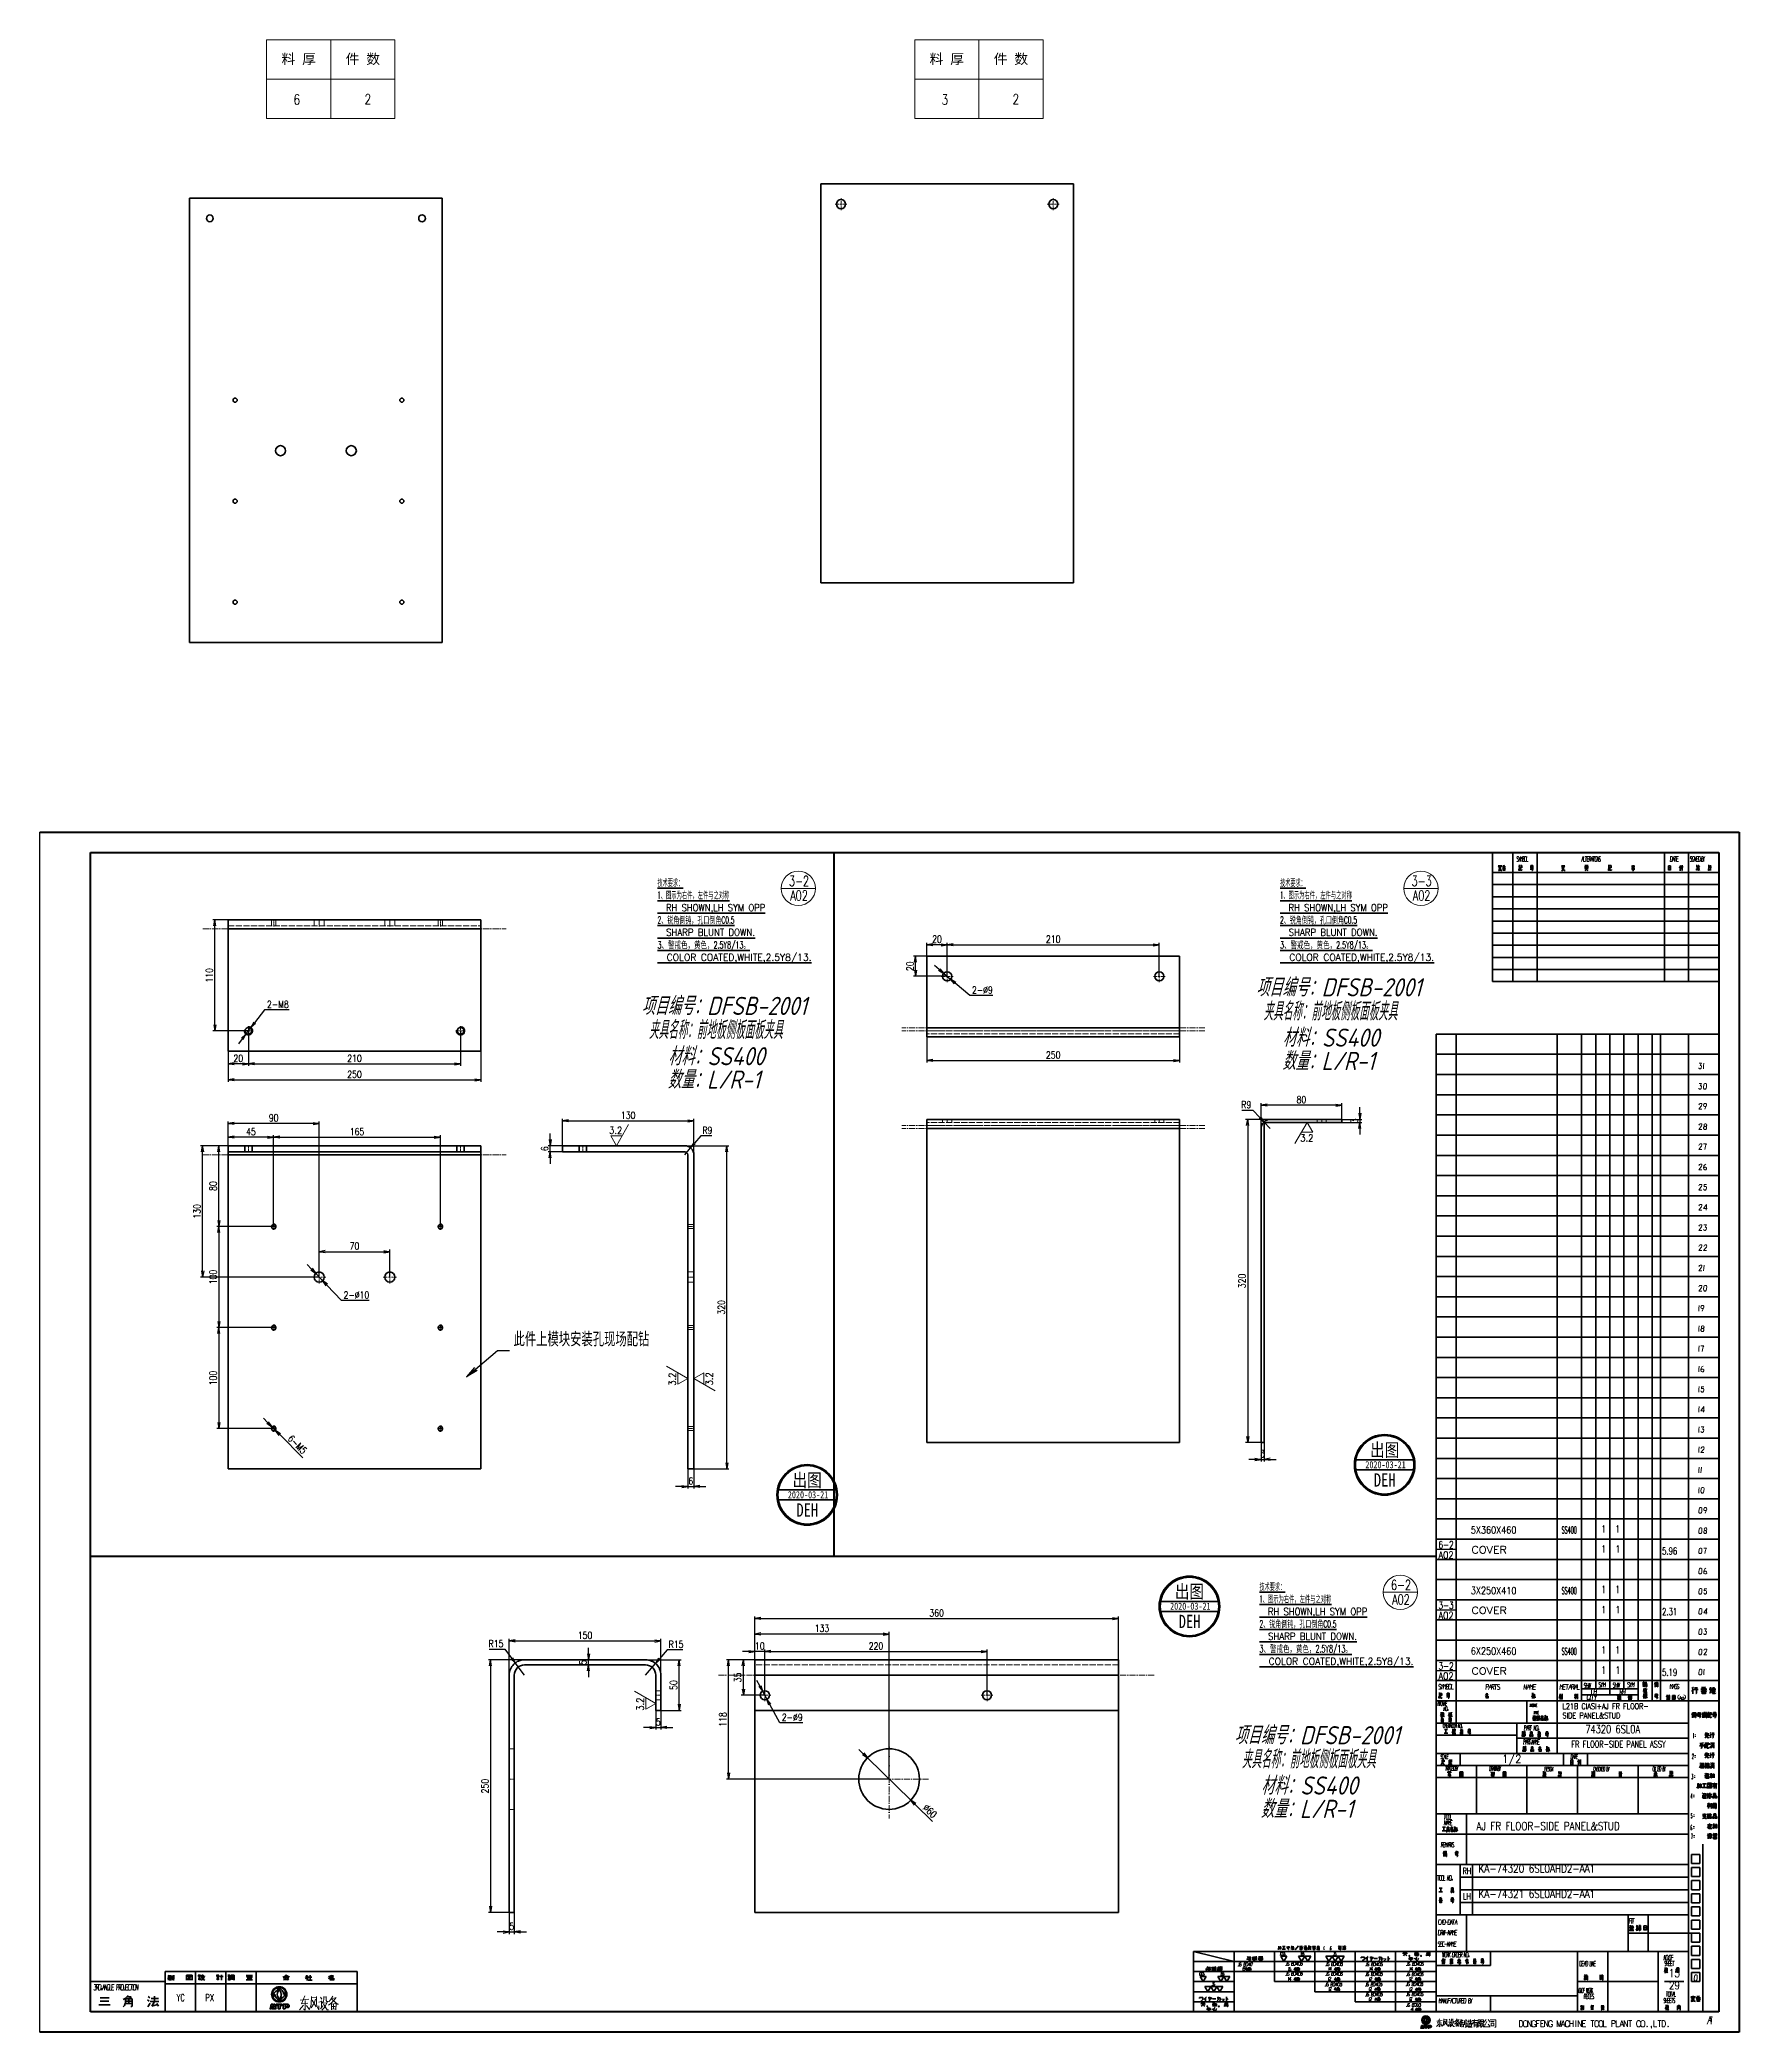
# Model space of a CAD drawing. Header units: millimetres. Extents: x 1333 to 104182, y -62926 to -5704.
# Drawn here: x 49846 to 51528, y -62916 to -60943 of the extents above; entities that cross this region are included whole.
import ezdxf
from ezdxf.enums import TextEntityAlignment as Align

# ---------------------------------------------------------------- set-up
doc = ezdxf.new("R2010")
doc.units = ezdxf.units.MM
doc.header["$LTSCALE"] = 0.5
doc.linetypes.add('DASHDOT', pattern=[18.5, 12, -3, 0.5, -3])
doc.linetypes.add('DASHED', pattern=[15, 12, -3])
for name, color, linetype in [('08', 1, 'Continuous'), ('11', 3, 'Continuous'), ('7标注层', 4, 'Continuous'), ('DIM', 7, 'Continuous'), ('SHM_LABEL', 40, 'Continuous')]:
    doc.layers.add(name, color=color, linetype=linetype)
for name, color, linetype, lineweight in [('TEXT', 1, 'Continuous', 35), ('印章专用-出图', 1, 'Continuous', 80), ('材质&数量层', 1, 'Continuous', 9), ('标注线', 3, 'Continuous', 18)]:
    doc.layers.add(name, color=color, linetype=linetype, lineweight=lineweight)
doc.styles.add('DIM', font='romans.shx', dxfattribs={"width": 0.8, "bigfont": 'bigfont.shx'})
doc.styles.add('GB', font='gbeitc.shx', dxfattribs={"bigfont": 'gbcbig.shx'})
doc.styles.add('KAI', font='simplex.shx', dxfattribs={"width": 0.8, "bigfont": 'extfont.shx'})
doc.styles.get("Standard").update_dxf_attribs({"font": 'simplex.shx'})
doc.styles.add('国标', font='simfang.ttf', dxfattribs={"width": 0.8})
doc.dimstyles.new('KAI-2', dxfattribs={"dimscale": 2, "dimtxt": 3.5, "dimasz": 3, "dimexe": 1, "dimexo": 0, "dimgap": 1, "dimtad": 1, "dimtoh": 1, "dimdsep": 46, "dimtxsty": 'KAI', "dimblk1": 'OPEN', "dimblk2": 'OPEN', "dimsah": 1, "dimcen": 0, "dimclrd": 7, "dimclre": 7, "dimclrt": 140, "dimazin": 2, "dimtfac": 0.7, "dimtix": 1, "dimtmove": 1, "dimatfit": 3, "dimldrblk": 'OPEN', "dimfxl": 0, "dimtvp": 1, "dimtolj": 2, "dimarcsym": 0})
doc.dimstyles.new('KAI-4', dxfattribs={"dimscale": 4, "dimtxt": 3.5, "dimasz": 3, "dimexe": 1, "dimexo": 0, "dimgap": 1, "dimtad": 1, "dimdsep": 46, "dimtxsty": 'KAI', "dimblk1": 'OPEN', "dimblk2": 'OPEN', "dimsah": 1, "dimcen": 0, "dimclrd": 7, "dimclre": 7, "dimclrt": 140, "dimazin": 2, "dimtfac": 0.7, "dimtix": 1, "dimtmove": 1, "dimatfit": 3, "dimldrblk": 'OPEN', "dimfxl": 0, "dimtvp": 1, "dimtolj": 2, "dimarcsym": 0})

msp = doc.modelspace()

# ---------------------------------------------------------------- texts
at = {"color": 3, "lineweight": 13}
for s, width, p, p2 in [('技术要求：', 0.918189, (50457.359, -61781.159), (50482.762, -61781.159)), ('技术要求：', 0.918189, (51073.578, -61781.159), (51098.981, -61781.159)), ('1、图示为右件，左件与之对称', 0.878136, (50457.359, -61793.466), (50528.488, -61793.466)), ('1、图示为右件，左件与之对称', 0.878136, (51073.578, -61793.466), (51144.707, -61793.466)), ('2、锐角倒钝，孔口倒角C0.5', 0.862751, (50457.359, -61818.079), (50533.569, -61818.079)), ('  RH SHOWN,LH SYM OPP', 0.765743, (50457.359, -61805.772), (50564.052, -61805.772)), ('2、锐角倒钝，孔口倒角C0.5', 0.862751, (51073.578, -61818.079), (51149.787, -61818.079)), ('  RH SHOWN,LH SYM OPP', 0.765743, (51073.578, -61805.772), (51180.271, -61805.772)), ('  SHARP BLUNT DOWN.', 0.776399, (50457.359, -61830.385), (50553.891, -61830.385)), ('  SHARP BLUNT DOWN.', 0.776399, (51073.578, -61830.385), (51170.11, -61830.385)), ('3、警戒色，黄色，2.5Y8/13。', 0.849396, (50457.359, -61842.692), (50548.81, -61842.692)), ('  COLOR COATED,WHITE,2.5Y8/13.', 0.840548, (50457.359, -61854.998), (50609.778, -61854.998)), ('3、警戒色，黄色，2.5Y8/13。', 0.849396, (51073.578, -61842.692), (51165.029, -61842.692)), ('  COLOR COATED,WHITE,2.5Y8/13.', 0.840548, (51073.578, -61854.998), (51225.997, -61854.998)), ('3.2', 0.880907, (50409.477, -62026.176), (50422.397, -62026.176)), ('技术要求：', 0.918189, (51053.181, -62478.035), (51078.584, -62478.035)), ('1、图示为右件，左件与之对称', 0.878136, (51053.181, -62490.342), (51124.31, -62490.342)), ('  RH SHOWN,LH SYM OPP', 0.765743, (51053.181, -62502.648), (51159.874, -62502.648)), ('2、锐角倒钝，孔口倒角C0.5', 0.862751, (51053.181, -62514.955), (51129.39, -62514.955)), ('  SHARP BLUNT DOWN.', 0.776399, (51053.181, -62527.261), (51149.713, -62527.261)), ('3、警戒色，黄色，2.5Y8/13。', 0.849396, (51053.181, -62539.568), (51144.632, -62539.568)), ('  COLOR COATED,WHITE,2.5Y8/13.', 0.840548, (51053.181, -62551.874), (51205.6, -62551.874))]:
    msp.add_text(s, height=7, dxfattribs=dict(at, width=width)).set_placement(p, p2, align=Align.FIT)
at = {"color": 3, "lineweight": 13, "width": 0.880907}
for rotation, p, p2 in [(0.000008, (51093.578, -62033.84), (51106.498, -62033.84)), (90, (50475.441, -62275.56), (50475.441, -62262.64)), (90.000008, (50512.241, -62275.257), (50512.241, -62262.337)), (90, (50443.695, -62597.303), (50443.695, -62584.383))]:
    msp.add_text('3.2', height=7, rotation=rotation, dxfattribs=at).set_placement(p, p2, align=Align.FIT)
at = {"layer": 'DIM', "color": 3, "insert": (50314.843, -62236.766), "char_height": 14, "attachment_point": 7, "style": 'KAI'}
msp.add_mtext('{\\Fisocp,hztxt|c134;此件上模块安装孔现场配钻}', dxfattribs=at)
at = {"layer": 'SHM_LABEL'}
for s, width, p, p2 in [('5X360X460', 0.777364, (51262.392, -62421.83), (51307.479, -62421.917)), ('3X250X410', 0.795655, (51262.392, -62481.83), (51307.479, -62481.917)), ('6X250X460', 0.777364, (51262.392, -62541.83), (51307.479, -62541.917))]:
    msp.add_text(s, height=7, rotation=359.889631, dxfattribs=dict(at, width=width)).set_placement(p, p2, align=Align.FIT)
for s, width, p, p2 in [('SS400', 0.478723, (51352.217, -62421.971), (51367.217, -62421.971)), ('A02', 0.803571, (51230.344, -62446.591), (51245.344, -62446.591)), ('6-2', 0.75, (51230.344, -62436.591), (51245.344, -62436.591)), ('COVER', 1.09375, (51263.125, -62441.561), (51298.125, -62441.561)), ('5.96', 0.714286, (51451.668, -62442.818), (51466.668, -62442.818)), ('SS400', 0.478723, (51352.217, -62481.971), (51367.217, -62481.971)), ('A02', 0.803571, (51230.344, -62506.591), (51245.344, -62506.591)), ('3-3', 0.75, (51230.344, -62496.591), (51245.344, -62496.591)), ('COVER', 1.09375, (51263.125, -62501.561), (51298.125, -62501.561)), ('2.31', 0.818182, (51451.668, -62502.818), (51466.668, -62502.818)), ('SS400', 0.478723, (51352.217, -62541.971), (51367.217, -62541.971)), ('A02', 0.803571, (51230.344, -62566.591), (51245.344, -62566.591)), ('3-2', 0.75, (51230.344, -62556.591), (51245.344, -62556.591)), ('COVER', 1.09375, (51263.125, -62561.561), (51298.125, -62561.561)), ('5.19', 0.762712, (51451.668, -62562.818), (51466.668, -62562.818))]:
    msp.add_text(s, height=7, dxfattribs=dict(at, width=width)).set_placement(p, p2, align=Align.FIT)
at = {"layer": 'SHM_LABEL', "width": 0.7}
for p in [(51393.772, -62417.323), (51407.772, -62417.323), (51393.882, -62437.213), (51407.882, -62437.213), (51393.772, -62477.323), (51407.772, -62477.323), (51393.882, -62497.213), (51407.882, -62497.213), (51393.772, -62537.323), (51407.772, -62537.323), (51393.882, -62557.213), (51407.882, -62557.213)]:
    msp.add_text('1', height=7, dxfattribs=at).set_placement(p, align=Align.MIDDLE_CENTER)
at = {"layer": 'SHM_LABEL', "style": 'KAI'}
for s, height, width, p in [('SIDE PANEL&STUD', 5.6, 0.75, (51353.115, -62606.577)), ('L21B CIASI+AJ FR FLOOR-', 5.6, 0.75, (51353.115, -62597.368)), ('74320 6SL0A', 8, 0.75, (51375.676, -62621.997)), ('FR FLOOR-SIDE PANEL ASSY', 6.4, 0.75, (51361.9, -62635.606)), ('KA-74320 6SL0AHD2-AA1', 8, 0.8, (51269.971, -62760.061)), ('KA-74321 6SL0AHD2-AA1', 8, 0.8, (51269.971, -62785.061))]:
    msp.add_text(s, height=height, dxfattribs=dict(at, width=width)).set_placement(p, align=Align.BOTTOM_LEFT)
at = {"layer": 'SHM_LABEL', "style": 'KAI', "width": 0.9}
msp.add_text('1/2', height=8, dxfattribs=at).set_placement((51302.971, -62645.561), align=Align.MIDDLE)
at = {"layer": 'SHM_LABEL', "style": 'KAI', "width": 0.8}
msp.add_text('AJ FR FLOOR-SIDE PANEL&STUD', height=8, dxfattribs=at).set_placement((51267.971, -62715.561))
at = {"layer": 'SHM_LABEL', "style": 'KAI', "width": 0.75}
for s, p in [('RH', (51258.512, -62756.068)), ('LH', (51258.512, -62781.068))]:
    msp.add_text(s, height=6.25, dxfattribs=at).set_placement(p, align=Align.MIDDLE_CENTER)
at = {"layer": 'SHM_LABEL', "style": 'KAI', "width": 0.8}
for s, p in [('15', (51463.971, -62863.561)), ('29', (51463.971, -62875.561))]:
    msp.add_text(s, height=8, dxfattribs=at).set_placement(p, align=Align.BOTTOM_CENTER)
at = {"layer": 'SHM_LABEL', "width": 0.7}
for s, p in [('YC', (49989.477, -62881.369)), ('PX', (50018.319, -62881.369))]:
    msp.add_text(s, height=7, dxfattribs=at).set_placement(p, align=Align.MIDDLE_RIGHT)
at = {"layer": 'TEXT', "linetype": 'Continuous', "lineweight": 9, "width": 0.7}
for s, p in [('3-2', (50597.462, -61780.934)), ('3-3', (51213.681, -61780.934)), ('A02', (50597.462, -61795.348)), ('A02', (51213.681, -61795.348)), ('6-2', (51193.284, -62477.81)), ('A02', (51193.284, -62492.224))]:
    msp.add_text(s, height=10, dxfattribs=at).set_placement(p, align=Align.CENTER)
at = {"layer": '材质&数量层', "style": 'GB'}
for s, p in [('项目编号：DFSB-2001', (51131.709, -61880.196)), ('项目编号：DFSB-2001', (50523.406, -61898.577)), ('材料：SS400', (51123.913, -61930.075)), ('材料：SS400', (50515.61, -61948.456)), ('数量：L/R-1', (51121.545, -61953.185)), ('数量：L/R-1', (50513.242, -61971.566)), ('项目编号：DFSB-2001', (51110.308, -62620.577)), ('材料：SS400', (51102.511, -62670.456)), ('数量：L/R-1', (51100.143, -62693.566))]:
    msp.add_text(s, height=18, dxfattribs=at).set_placement(p, align=Align.MIDDLE)
at = {"layer": '材质&数量层', "style": 'GB', "width": 0.7}
for p in [(51123.244, -61904.02), (50514.941, -61922.4), (51101.843, -62644.401)]:
    msp.add_text('夹具名称：前地板侧板面板夹具', height=18, dxfattribs=at).set_placement(p, align=Align.MIDDLE)

# ---------------------------------------------------------------- blocks, each defined once
blk = doc.blocks.new('_Open')
at = {"color": 0, "linetype": 'ByBlock', "lineweight": -2}
for p, q in [((-1, 0.17), (0, 0)), ((-1, -0.17), (0, 0)), ((0, 0), (-1, 0))]:
    blk.add_line(p, q, dxfattribs=at)
blk = doc.blocks.new('*D45')
at = {"layer": '7标注层', "color": 7, "lineweight": -2, "transparency": 16777216}
for p, q in [((50351.1, -62032), (50351.1, -62026)), ((50363.3, -62038), (50349.1, -62038)), ((50363.3, -62044), (50349.1, -62044)), ((50351.1, -62044), (50351.1, -62038)), ((50351.1, -62050), (50351.1, -62056))]:
    blk.add_line(p, q, dxfattribs=at)
at = {"layer": 'Defpoints', "color": 0, "transparency": 16777216}
for p in [(50351.1, -62038), (50363.3, -62038), (50363.3, -62044)]:
    blk.add_point(p, dxfattribs=at)
at = {"layer": '7标注层', "color": 7, "lineweight": -2, "transparency": 16777216, "xscale": 6, "yscale": 6, "zscale": 6}
for p, rotation in [((50351.1, -62038), 270), ((50351.1, -62044), 90)]:
    blk.add_blockref('_Open', p, dxfattribs=dict(at, rotation=rotation))
at = {"layer": '7标注层', "color": 140, "transparency": 16777216, "insert": (50345.6, -62041), "char_height": 7, "attachment_point": 5, "rotation": 90, "style": 'KAI'}
blk.add_mtext('\\A2;6', dxfattribs=at)
blk = doc.blocks.new('*D46')
at = {"layer": '7标注层', "color": 7, "lineweight": -2, "transparency": 16777216}
for p, q in [((50487.3, -62358), (50487.3, -62377.4)), ((50493.3, -62358), (50493.3, -62377.4)), ((50481.3, -62375.4), (50475.3, -62375.4)), ((50487.3, -62375.4), (50493.3, -62375.4)), ((50499.3, -62375.4), (50505.3, -62375.4))]:
    blk.add_line(p, q, dxfattribs=at)
at = {"layer": 'Defpoints', "color": 0, "transparency": 16777216}
for p in [(50487.3, -62358), (50493.3, -62358), (50493.3, -62375.4)]:
    blk.add_point(p, dxfattribs=at)
at = {"layer": '7标注层', "color": 7, "lineweight": -2, "transparency": 16777216, "xscale": 6, "yscale": 6, "zscale": 6}
blk.add_blockref('_Open', (50487.3, -62375.4), dxfattribs=at)
at = {"layer": '7标注层', "color": 7, "lineweight": -2, "transparency": 16777216, "xscale": 6, "yscale": 6, "zscale": 6, "rotation": 180}
blk.add_blockref('_Open', (50493.3, -62375.4), dxfattribs=at)
at = {"layer": '7标注层', "color": 140, "transparency": 16777216, "insert": (50490.3, -62369.9), "char_height": 7, "attachment_point": 5, "style": 'KAI'}
blk.add_mtext('\\A2;6', dxfattribs=at)
blk = doc.blocks.new('*D47')
at = {"layer": '7标注层', "color": 7, "lineweight": -2, "transparency": 16777216}
for p, q in [((50484.3, -62038), (50527.9, -62038)), ((50525.9, -62352), (50525.9, -62044)), ((50493.3, -62358), (50527.9, -62358))]:
    blk.add_line(p, q, dxfattribs=at)
at = {"layer": 'Defpoints', "color": 0, "transparency": 16777216}
for p in [(50484.3, -62038), (50525.9, -62038), (50493.3, -62358)]:
    blk.add_point(p, dxfattribs=at)
at = {"layer": '7标注层', "color": 7, "lineweight": -2, "transparency": 16777216, "xscale": 6, "yscale": 6, "zscale": 6}
for p, rotation in [((50525.9, -62038), 90), ((50525.9, -62358), 270)]:
    blk.add_blockref('_Open', p, dxfattribs=dict(at, rotation=rotation))
at = {"layer": '7标注层', "color": 140, "transparency": 16777216, "insert": (50520.4, -62198), "char_height": 7, "attachment_point": 5, "rotation": 90, "style": 'KAI'}
blk.add_mtext('\\A2;320', dxfattribs=at)
blk = doc.blocks.new('*D48')
at = {"layer": '7标注层', "color": 7, "lineweight": -2, "transparency": 16777216}
for p, q in [((50363.3, -62038), (50363.3, -62011.5)), ((50369.3, -62013.5), (50487.3, -62013.5)), ((50493.3, -62047), (50493.3, -62011.5))]:
    blk.add_line(p, q, dxfattribs=at)
at = {"layer": 'Defpoints', "color": 0, "transparency": 16777216}
for p in [(50493.3, -62013.5), (50363.3, -62038), (50493.3, -62047)]:
    blk.add_point(p, dxfattribs=at)
at = {"layer": '7标注层', "color": 7, "lineweight": -2, "transparency": 16777216, "xscale": 6, "yscale": 6, "zscale": 6, "rotation": 180}
blk.add_blockref('_Open', (50363.3, -62013.5), dxfattribs=at)
at = {"layer": '7标注层', "color": 7, "lineweight": -2, "transparency": 16777216, "xscale": 6, "yscale": 6, "zscale": 6}
blk.add_blockref('_Open', (50493.3, -62013.5), dxfattribs=at)
at = {"layer": '7标注层', "color": 140, "transparency": 16777216, "insert": (50428.3, -62008), "char_height": 7, "attachment_point": 5, "style": 'KAI'}
blk.add_mtext('\\A2;130', dxfattribs=at)
blk = doc.blocks.new('*D49')
at = {"layer": '7标注层', "color": 7, "lineweight": -2, "transparency": 16777216}
for p, q in [((50500.2, -62028.3), (50494, -62035.6)), ((50511.2, -62028.3), (50500.2, -62028.3)), ((50484.3, -62047), (50490.1, -62040.1))]:
    blk.add_line(p, q, dxfattribs=at)
at = {"layer": 'Defpoints', "color": 0, "transparency": 16777216}
for p in [(50484.3, -62047), (50490.1, -62040.1)]:
    blk.add_point(p, dxfattribs=at)
at = {"layer": '7标注层', "color": 7, "lineweight": -2, "transparency": 16777216, "xscale": 6, "yscale": 6, "zscale": 6, "rotation": 229.8078599773827}
blk.add_blockref('_Open', (50490.1, -62040.1), dxfattribs=at)
at = {"layer": '7标注层', "color": 140, "transparency": 16777216, "insert": (50506.7, -62022.8), "char_height": 7, "attachment_point": 5, "style": 'KAI'}
blk.add_mtext('\\A2;R9', dxfattribs=at)
blk = doc.blocks.new('*D50')
at = {"layer": '7标注层', "color": 7, "lineweight": -2, "transparency": 16777216}
for p, q in [((50032.4, -61944.3), (50032.4, -61974.8)), ((50282.4, -61944.3), (50282.4, -61974.8)), ((50038.4, -61972.8), (50276.4, -61972.8))]:
    blk.add_line(p, q, dxfattribs=at)
at = {"layer": 'Defpoints', "color": 0, "transparency": 16777216}
for p in [(50032.4, -61944.3), (50282.4, -61944.3), (50282.4, -61972.8)]:
    blk.add_point(p, dxfattribs=at)
at = {"layer": '7标注层', "color": 7, "lineweight": -2, "transparency": 16777216, "xscale": 6, "yscale": 6, "zscale": 6, "rotation": 180}
blk.add_blockref('_Open', (50032.4, -61972.8), dxfattribs=at)
at = {"layer": '7标注层', "color": 7, "lineweight": -2, "transparency": 16777216, "xscale": 6, "yscale": 6, "zscale": 6}
blk.add_blockref('_Open', (50282.4, -61972.8), dxfattribs=at)
at = {"layer": '7标注层', "color": 140, "transparency": 16777216, "insert": (50157.4, -61967.3), "char_height": 7, "attachment_point": 5, "style": 'KAI'}
blk.add_mtext('\\A2;250', dxfattribs=at)
blk = doc.blocks.new('*D51')
at = {"layer": '7标注层', "color": 7, "lineweight": -2, "transparency": 16777216}
for p, q in [((50032.4, -61814.3), (50017.2, -61814.3)), ((50019.2, -61918.3), (50019.2, -61820.3)), ((50052.4, -61924.3), (50017.2, -61924.3))]:
    blk.add_line(p, q, dxfattribs=at)
at = {"layer": 'Defpoints', "color": 0, "transparency": 16777216}
for p in [(50019.2, -61814.3), (50032.4, -61814.3), (50052.4, -61924.3)]:
    blk.add_point(p, dxfattribs=at)
at = {"layer": '7标注层', "color": 7, "lineweight": -2, "transparency": 16777216, "xscale": 6, "yscale": 6, "zscale": 6}
for p, rotation in [((50019.2, -61814.3), 90), ((50019.2, -61924.3), 270)]:
    blk.add_blockref('_Open', p, dxfattribs=dict(at, rotation=rotation))
at = {"layer": '7标注层', "color": 140, "transparency": 16777216, "insert": (50013.7, -61869.3), "char_height": 7, "attachment_point": 5, "rotation": 90, "style": 'KAI'}
blk.add_mtext('\\A2;110', dxfattribs=at)
blk = doc.blocks.new('*D52')
at = {"layer": '7标注层', "color": 7, "lineweight": -2, "transparency": 16777216}
for p, q in [((50052.4, -61924.3), (50052.4, -61958.9)), ((50032.4, -61944.3), (50032.4, -61958.9)), ((50046.4, -61956.9), (50038.4, -61956.9))]:
    blk.add_line(p, q, dxfattribs=at)
at = {"layer": 'Defpoints', "color": 0, "transparency": 16777216}
for p in [(50052.4, -61924.3), (50032.4, -61944.3), (50032.4, -61956.9)]:
    blk.add_point(p, dxfattribs=at)
at = {"layer": '7标注层', "color": 7, "lineweight": -2, "transparency": 16777216, "xscale": 6, "yscale": 6, "zscale": 6, "rotation": 180}
blk.add_blockref('_Open', (50032.4, -61956.9), dxfattribs=at)
at = {"layer": '7标注层', "color": 7, "lineweight": -2, "transparency": 16777216, "xscale": 6, "yscale": 6, "zscale": 6}
blk.add_blockref('_Open', (50052.4, -61956.9), dxfattribs=at)
at = {"layer": '7标注层', "color": 140, "transparency": 16777216, "insert": (50042.4, -61951.4), "char_height": 7, "attachment_point": 5, "style": 'KAI'}
blk.add_mtext('\\A2;20', dxfattribs=at)
blk = doc.blocks.new('*D53')
at = {"layer": '7标注层', "color": 7, "lineweight": -2, "transparency": 16777216}
for p, q in [((50052.4, -61924.3), (50052.4, -61958.9)), ((50262.4, -61924.3), (50262.4, -61958.9)), ((50058.4, -61956.9), (50256.4, -61956.9))]:
    blk.add_line(p, q, dxfattribs=at)
at = {"layer": 'Defpoints', "color": 0, "transparency": 16777216}
for p in [(50052.4, -61924.3), (50262.4, -61924.3), (50262.4, -61956.9)]:
    blk.add_point(p, dxfattribs=at)
at = {"layer": '7标注层', "color": 7, "lineweight": -2, "transparency": 16777216, "xscale": 6, "yscale": 6, "zscale": 6, "rotation": 180}
blk.add_blockref('_Open', (50052.4, -61956.9), dxfattribs=at)
at = {"layer": '7标注层', "color": 7, "lineweight": -2, "transparency": 16777216, "xscale": 6, "yscale": 6, "zscale": 6}
blk.add_blockref('_Open', (50262.4, -61956.9), dxfattribs=at)
at = {"layer": '7标注层', "color": 140, "transparency": 16777216, "insert": (50157.4, -61951.4), "char_height": 7, "attachment_point": 5, "style": 'KAI'}
blk.add_mtext('\\A2;210', dxfattribs=at)
blk = doc.blocks.new('*D54')
at = {"layer": '7标注层', "color": 7, "lineweight": -2, "transparency": 16777216}
for p, q in [((50032.4, -62038), (50032.4, -62013.9)), ((50116.4, -62015.9), (50038.4, -62015.9)), ((50122.4, -62168), (50122.4, -62013.9))]:
    blk.add_line(p, q, dxfattribs=at)
at = {"layer": 'Defpoints', "color": 0, "transparency": 16777216}
for p in [(50032.4, -62015.9), (50032.4, -62038), (50122.4, -62168)]:
    blk.add_point(p, dxfattribs=at)
at = {"layer": '7标注层', "color": 7, "lineweight": -2, "transparency": 16777216, "xscale": 6, "yscale": 6, "zscale": 6, "rotation": 180}
blk.add_blockref('_Open', (50032.4, -62015.9), dxfattribs=at)
at = {"layer": '7标注层', "color": 7, "lineweight": -2, "transparency": 16777216, "xscale": 6, "yscale": 6, "zscale": 6}
blk.add_blockref('_Open', (50122.4, -62015.9), dxfattribs=at)
at = {"layer": '7标注层', "color": 140, "transparency": 16777216, "insert": (50077.4, -62010.4), "char_height": 7, "attachment_point": 5, "style": 'KAI'}
blk.add_mtext('\\A2;90', dxfattribs=at)
blk = doc.blocks.new('*D55')
at = {"layer": '7标注层', "color": 7, "lineweight": -2, "transparency": 16777216}
for p, q in [((50032.4, -62038), (50005.1, -62038)), ((50007.1, -62162), (50007.1, -62044)), ((50122.4, -62168), (50005.1, -62168))]:
    blk.add_line(p, q, dxfattribs=at)
at = {"layer": 'Defpoints', "color": 0, "transparency": 16777216}
for p in [(50007.1, -62038), (50032.4, -62038), (50122.4, -62168)]:
    blk.add_point(p, dxfattribs=at)
at = {"layer": '7标注层', "color": 7, "lineweight": -2, "transparency": 16777216, "xscale": 6, "yscale": 6, "zscale": 6}
for p, rotation in [((50007.1, -62038), 90), ((50007.1, -62168), 270)]:
    blk.add_blockref('_Open', p, dxfattribs=dict(at, rotation=rotation))
at = {"layer": '7标注层', "color": 140, "transparency": 16777216, "insert": (50001.6, -62103), "char_height": 7, "attachment_point": 5, "rotation": 90, "style": 'KAI'}
blk.add_mtext('\\A2;130', dxfattribs=at)
blk = doc.blocks.new('*D56')
at = {"layer": '7标注层', "color": 7, "lineweight": -2, "transparency": 16777216}
for p, q in [((50122.4, -62168), (50122.4, -62140.9)), ((50128.4, -62142.9), (50186.4, -62142.9)), ((50192.4, -62168), (50192.4, -62140.9))]:
    blk.add_line(p, q, dxfattribs=at)
at = {"layer": 'Defpoints', "color": 0, "transparency": 16777216}
for p in [(50192.4, -62142.9), (50122.4, -62168), (50192.4, -62168)]:
    blk.add_point(p, dxfattribs=at)
at = {"layer": '7标注层', "color": 7, "lineweight": -2, "transparency": 16777216, "xscale": 6, "yscale": 6, "zscale": 6, "rotation": 180}
blk.add_blockref('_Open', (50122.4, -62142.9), dxfattribs=at)
at = {"layer": '7标注层', "color": 7, "lineweight": -2, "transparency": 16777216, "xscale": 6, "yscale": 6, "zscale": 6}
blk.add_blockref('_Open', (50192.4, -62142.9), dxfattribs=at)
at = {"layer": '7标注层', "color": 140, "transparency": 16777216, "insert": (50157.4, -62137.4), "char_height": 7, "attachment_point": 5, "style": 'KAI'}
blk.add_mtext('\\A2;70', dxfattribs=at)
blk = doc.blocks.new('*D57')
at = {"layer": '7标注层', "color": 7, "lineweight": -2, "transparency": 16777216}
for p, q in [((50032.4, -62038), (50032.4, -62027.5)), ((50071.4, -62029.5), (50038.4, -62029.5)), ((50077.4, -62118), (50077.4, -62027.5))]:
    blk.add_line(p, q, dxfattribs=at)
at = {"layer": 'Defpoints', "color": 0, "transparency": 16777216}
for p in [(50032.4, -62029.5), (50032.4, -62038), (50077.4, -62118)]:
    blk.add_point(p, dxfattribs=at)
at = {"layer": '7标注层', "color": 7, "lineweight": -2, "transparency": 16777216, "xscale": 6, "yscale": 6, "zscale": 6, "rotation": 180}
blk.add_blockref('_Open', (50032.4, -62029.5), dxfattribs=at)
at = {"layer": '7标注层', "color": 7, "lineweight": -2, "transparency": 16777216, "xscale": 6, "yscale": 6, "zscale": 6}
blk.add_blockref('_Open', (50077.4, -62029.5), dxfattribs=at)
at = {"layer": '7标注层', "color": 140, "transparency": 16777216, "insert": (50054.9, -62024), "char_height": 7, "attachment_point": 5, "style": 'KAI'}
blk.add_mtext('\\A2;45', dxfattribs=at)
blk = doc.blocks.new('*D58')
at = {"layer": '7标注层', "color": 7, "lineweight": -2, "transparency": 16777216}
for p, q in [((50032.4, -62038), (50021, -62038)), ((50023, -62112), (50023, -62044)), ((50077.4, -62118), (50021, -62118))]:
    blk.add_line(p, q, dxfattribs=at)
at = {"layer": 'Defpoints', "color": 0, "transparency": 16777216}
for p in [(50023, -62038), (50032.4, -62038), (50077.4, -62118)]:
    blk.add_point(p, dxfattribs=at)
at = {"layer": '7标注层', "color": 7, "lineweight": -2, "transparency": 16777216, "xscale": 6, "yscale": 6, "zscale": 6}
for p, rotation in [((50023, -62038), 90), ((50023, -62118), 270)]:
    blk.add_blockref('_Open', p, dxfattribs=dict(at, rotation=rotation))
at = {"layer": '7标注层', "color": 140, "transparency": 16777216, "insert": (50017.5, -62078), "char_height": 7, "attachment_point": 5, "rotation": 90, "style": 'KAI'}
blk.add_mtext('\\A2;80', dxfattribs=at)
blk = doc.blocks.new('*D59')
at = {"layer": '7标注层', "color": 7, "lineweight": -2, "transparency": 16777216}
for p, q in [((50077.4, -62118), (50077.4, -62027.5)), ((50083.4, -62029.5), (50236.4, -62029.5)), ((50242.4, -62118), (50242.4, -62027.5))]:
    blk.add_line(p, q, dxfattribs=at)
at = {"layer": 'Defpoints', "color": 0, "transparency": 16777216}
for p in [(50242.4, -62029.5), (50077.4, -62118), (50242.4, -62118)]:
    blk.add_point(p, dxfattribs=at)
at = {"layer": '7标注层', "color": 7, "lineweight": -2, "transparency": 16777216, "xscale": 6, "yscale": 6, "zscale": 6, "rotation": 180}
blk.add_blockref('_Open', (50077.4, -62029.5), dxfattribs=at)
at = {"layer": '7标注层', "color": 7, "lineweight": -2, "transparency": 16777216, "xscale": 6, "yscale": 6, "zscale": 6}
blk.add_blockref('_Open', (50242.4, -62029.5), dxfattribs=at)
at = {"layer": '7标注层', "color": 140, "transparency": 16777216, "insert": (50159.9, -62024), "char_height": 7, "attachment_point": 5, "style": 'KAI'}
blk.add_mtext('\\A2;165', dxfattribs=at)
blk = doc.blocks.new('*D60')
at = {"layer": '7标注层', "color": 7, "lineweight": -2, "transparency": 16777216}
for p, q in [((50077.4, -62118), (50021, -62118)), ((50023, -62124), (50023, -62212)), ((50077.4, -62218), (50021, -62218))]:
    blk.add_line(p, q, dxfattribs=at)
at = {"layer": 'Defpoints', "color": 0, "transparency": 16777216}
for p in [(50077.4, -62118), (50023, -62218), (50077.4, -62218)]:
    blk.add_point(p, dxfattribs=at)
at = {"layer": '7标注层', "color": 7, "lineweight": -2, "transparency": 16777216, "xscale": 6, "yscale": 6, "zscale": 6}
for p, rotation in [((50023, -62118), 90), ((50023, -62218), 270)]:
    blk.add_blockref('_Open', p, dxfattribs=dict(at, rotation=rotation))
at = {"layer": '7标注层', "color": 140, "transparency": 16777216, "insert": (50017.5, -62168), "char_height": 7, "attachment_point": 5, "rotation": 90, "style": 'KAI'}
blk.add_mtext('\\A2;100', dxfattribs=at)
blk = doc.blocks.new('*D61')
at = {"layer": '7标注层', "color": 7, "lineweight": -2, "transparency": 16777216}
for p, q in [((50077.4, -62218), (50021, -62218)), ((50023, -62224), (50023, -62312)), ((50077.4, -62318), (50021, -62318))]:
    blk.add_line(p, q, dxfattribs=at)
at = {"layer": 'Defpoints', "color": 0, "transparency": 16777216}
for p in [(50077.4, -62218), (50023, -62318), (50077.4, -62318)]:
    blk.add_point(p, dxfattribs=at)
at = {"layer": '7标注层', "color": 7, "lineweight": -2, "transparency": 16777216, "xscale": 6, "yscale": 6, "zscale": 6}
for p, rotation in [((50023, -62218), 90), ((50023, -62318), 270)]:
    blk.add_blockref('_Open', p, dxfattribs=dict(at, rotation=rotation))
at = {"layer": '7标注层', "color": 140, "transparency": 16777216, "insert": (50017.5, -62268), "char_height": 7, "attachment_point": 5, "rotation": 90, "style": 'KAI'}
blk.add_mtext('\\A2;100', dxfattribs=at)
blk = doc.blocks.new('*D62')
at = {"layer": '7标注层', "color": 7, "lineweight": -2, "transparency": 16777216}
for p, q in [((50114.8, -62160.1), (50110.6, -62155.7)), ((50119, -62164.4), (50125.9, -62171.6)), ((50144.7, -62191.2), (50130, -62176)), ((50172, -62191.2), (50144.7, -62191.2))]:
    blk.add_line(p, q, dxfattribs=at)
at = {"layer": 'Defpoints', "color": 0, "transparency": 16777216}
for p in [(50119, -62164.4), (50125.9, -62171.6)]:
    blk.add_point(p, dxfattribs=at)
at = {"layer": '7标注层', "color": 7, "lineweight": -2, "transparency": 16777216, "xscale": 6, "yscale": 6, "zscale": 6}
for p, rotation in [((50119, -62164.4), 313.7836919309914), ((50125.9, -62171.6), 133.7836919309914)]:
    blk.add_blockref('_Open', p, dxfattribs=dict(at, rotation=rotation))
at = {"layer": '7标注层', "color": 140, "transparency": 16777216, "insert": (50159.3, -62185.7), "char_height": 7, "attachment_point": 5, "style": 'KAI'}
blk.add_mtext('\\A2;2-%%c10', dxfattribs=at)
blk = doc.blocks.new('*D63')
at = {"layer": '7标注层', "color": 7, "lineweight": -2, "transparency": 16777216}
for p, q in [((50071.4, -62312), (50067.2, -62307.7)), ((50075.6, -62316.2), (50079.2, -62319.8)), ((50106.3, -62347), (50083.4, -62324))]:
    blk.add_line(p, q, dxfattribs=at)
at = {"layer": 'Defpoints', "color": 0, "transparency": 16777216}
for p in [(50075.6, -62316.2), (50079.2, -62319.8)]:
    blk.add_point(p, dxfattribs=at)
at = {"layer": '7标注层', "color": 7, "lineweight": -2, "transparency": 16777216, "xscale": 6, "yscale": 6, "zscale": 6}
for p, rotation in [((50075.6, -62316.2), 314.8878615746428), ((50079.2, -62319.8), 134.8878615746427)]:
    blk.add_blockref('_Open', p, dxfattribs=dict(at, rotation=rotation))
at = {"layer": '7标注层', "color": 140, "transparency": 16777216, "insert": (50100.9, -62333.8), "char_height": 7, "attachment_point": 5, "rotation": 314.8879, "style": 'KAI'}
blk.add_mtext('\\A2;6-M5', dxfattribs=at)
blk = doc.blocks.new('*D64')
at = {"layer": '7标注层', "color": 7, "lineweight": -2, "transparency": 16777216}
for p, q in [((50068.4, -61903.5), (50058.5, -61916.4)), ((50092.8, -61903.5), (50068.4, -61903.5)), ((50050, -61927.5), (50054.9, -61921.1)), ((50046.3, -61932.2), (50042.6, -61937))]:
    blk.add_line(p, q, dxfattribs=at)
at = {"layer": 'Defpoints', "color": 0, "transparency": 16777216}
for p in [(50050, -61927.5), (50054.9, -61921.1)]:
    blk.add_point(p, dxfattribs=at)
at = {"layer": '7标注层', "color": 7, "lineweight": -2, "transparency": 16777216, "xscale": 6, "yscale": 6, "zscale": 6}
for p, rotation in [((50050, -61927.5), 52.37970163326563), ((50054.9, -61921.1), 232.3797016332657)]:
    blk.add_blockref('_Open', p, dxfattribs=dict(at, rotation=rotation))
at = {"layer": '7标注层', "color": 140, "transparency": 16777216, "insert": (50081.6, -61898), "char_height": 7, "attachment_point": 5, "style": 'KAI'}
blk.add_mtext('\\A2;2-M8', dxfattribs=at)
blk = doc.blocks.new('cct1')
at = {"color": 3, "lineweight": 13, "ltscale": 0.303109}
blk.add_line((53697.91, -20353.34), (53703.97, -20342.84), dxfattribs=at)
at = {"color": 3, "lineweight": 13, "ltscale": 0.141451}
for p, q in [((53697.91, -20353.34), (53695.08, -20348.44)), ((53695.08, -20348.44), (53700.74, -20348.44))]:
    blk.add_line(p, q, dxfattribs=at)
blk = doc.blocks.new('ccd2')
at = {"color": 3, "lineweight": 13, "ltscale": 0.303109}
blk.add_line((53697.91, -20368.76), (53691.85, -20379.26), dxfattribs=at)
at = {"color": 3, "lineweight": 13, "ltscale": 0.141451}
for p, q in [((53700.74, -20373.66), (53695.08, -20373.66)), ((53697.91, -20368.76), (53700.74, -20373.66))]:
    blk.add_line(p, q, dxfattribs=at)
blk = doc.blocks.new('*D65')
at = {"layer": '7标注层', "color": 7, "lineweight": -2, "transparency": 16777216}
for p, q in [((51152.6, -62005.9), (51152.6, -61999.9)), ((51134.7, -62011.9), (51154.6, -62011.9)), ((51134.7, -62014.9), (51154.6, -62014.9)), ((51152.6, -62011.9), (51152.6, -62014.9)), ((51152.6, -62020.9), (51152.6, -62026.9))]:
    blk.add_line(p, q, dxfattribs=at)
at = {"layer": 'Defpoints', "color": 0, "transparency": 16777216}
for p in [(51134.7, -62011.9), (51134.7, -62014.9), (51152.6, -62014.9)]:
    blk.add_point(p, dxfattribs=at)
at = {"layer": '7标注层', "color": 7, "lineweight": -2, "transparency": 16777216, "xscale": 6, "yscale": 6, "zscale": 6}
for p, rotation in [((51152.6, -62011.9), 270), ((51152.6, -62014.9), 90)]:
    blk.add_blockref('_Open', p, dxfattribs=dict(at, rotation=rotation))
at = {"layer": '7标注层', "color": 140, "transparency": 16777216, "insert": (51147.1, -62013.4), "char_height": 7, "attachment_point": 5, "rotation": 90, "style": 'KAI'}
blk.add_mtext('\\A2;3', dxfattribs=at)
blk = doc.blocks.new('*D66')
at = {"layer": '7标注层', "color": 7, "lineweight": -2, "transparency": 16777216}
for p, q in [((51054.7, -62020.9), (51054.7, -61995.8)), ((51128.7, -61997.8), (51060.7, -61997.8)), ((51134.7, -62011.9), (51134.7, -61995.8))]:
    blk.add_line(p, q, dxfattribs=at)
at = {"layer": 'Defpoints', "color": 0, "transparency": 16777216}
for p in [(51054.7, -61997.8), (51054.7, -62020.9), (51134.7, -62011.9)]:
    blk.add_point(p, dxfattribs=at)
at = {"layer": '7标注层', "color": 7, "lineweight": -2, "transparency": 16777216, "xscale": 6, "yscale": 6, "zscale": 6, "rotation": 180}
blk.add_blockref('_Open', (51054.7, -61997.8), dxfattribs=at)
at = {"layer": '7标注层', "color": 7, "lineweight": -2, "transparency": 16777216, "xscale": 6, "yscale": 6, "zscale": 6}
blk.add_blockref('_Open', (51134.7, -61997.8), dxfattribs=at)
at = {"layer": '7标注层', "color": 140, "transparency": 16777216, "insert": (51094.7, -61992.3), "char_height": 7, "attachment_point": 5, "style": 'KAI'}
blk.add_mtext('\\A2;80', dxfattribs=at)
blk = doc.blocks.new('*D67')
at = {"layer": '7标注层', "color": 7, "lineweight": -2, "transparency": 16777216}
for p, q in [((51064.3, -62011.9), (51039.5, -62011.9)), ((51041.5, -62017.9), (51041.5, -62325.9)), ((51054.7, -62331.9), (51039.5, -62331.9))]:
    blk.add_line(p, q, dxfattribs=at)
at = {"layer": 'Defpoints', "color": 0, "transparency": 16777216}
for p in [(51064.3, -62011.9), (51041.5, -62331.9), (51054.7, -62331.9)]:
    blk.add_point(p, dxfattribs=at)
at = {"layer": '7标注层', "color": 7, "lineweight": -2, "transparency": 16777216, "xscale": 6, "yscale": 6, "zscale": 6}
for p, rotation in [((51041.5, -62011.9), 90), ((51041.5, -62331.9), 270)]:
    blk.add_blockref('_Open', p, dxfattribs=dict(at, rotation=rotation))
at = {"layer": '7标注层', "color": 140, "transparency": 16777216, "insert": (51036, -62171.9), "char_height": 7, "attachment_point": 5, "rotation": 90, "style": 'KAI'}
blk.add_mtext('\\A2;320', dxfattribs=at)
blk = doc.blocks.new('*D68')
at = {"layer": '7标注层', "color": 7, "lineweight": -2, "transparency": 16777216}
for p, q in [((51054.7, -62331.9), (51054.7, -62350.5)), ((51057.7, -62331.9), (51057.7, -62350.5)), ((51048.7, -62348.5), (51042.7, -62348.5)), ((51054.7, -62348.5), (51057.7, -62348.5)), ((51063.7, -62348.5), (51069.7, -62348.5))]:
    blk.add_line(p, q, dxfattribs=at)
at = {"layer": 'Defpoints', "color": 0, "transparency": 16777216}
for p in [(51054.7, -62331.9), (51057.7, -62331.9), (51057.7, -62348.5)]:
    blk.add_point(p, dxfattribs=at)
at = {"layer": '7标注层', "color": 7, "lineweight": -2, "transparency": 16777216, "xscale": 6, "yscale": 6, "zscale": 6}
blk.add_blockref('_Open', (51054.7, -62348.5), dxfattribs=at)
at = {"layer": '7标注层', "color": 7, "lineweight": -2, "transparency": 16777216, "xscale": 6, "yscale": 6, "zscale": 6, "rotation": 180}
blk.add_blockref('_Open', (51057.7, -62348.5), dxfattribs=at)
at = {"layer": '7标注层', "color": 140, "transparency": 16777216, "insert": (51056.2, -62343), "char_height": 7, "attachment_point": 5, "style": 'KAI'}
blk.add_mtext('\\A2;3', dxfattribs=at)
blk = doc.blocks.new('*D69')
at = {"layer": '7标注层', "color": 7, "lineweight": -2, "transparency": 16777216}
for p, q in [((51035.6, -62002.8), (51046.7, -62002.8)), ((51046.7, -62002.8), (51053.5, -62010)), ((51063.7, -62020.9), (51057.6, -62014.4))]:
    blk.add_line(p, q, dxfattribs=at)
at = {"layer": 'Defpoints', "color": 0, "transparency": 16777216}
for p in [(51057.6, -62014.4), (51063.7, -62020.9)]:
    blk.add_point(p, dxfattribs=at)
at = {"layer": '7标注层', "color": 7, "lineweight": -2, "transparency": 16777216, "xscale": 6, "yscale": 6, "zscale": 6, "rotation": 313.2403200733043}
blk.add_blockref('_Open', (51057.6, -62014.4), dxfattribs=at)
at = {"layer": '7标注层', "color": 140, "transparency": 16777216, "insert": (51040.1, -61997.3), "char_height": 7, "attachment_point": 5, "style": 'KAI'}
blk.add_mtext('\\A2;R9', dxfattribs=at)
blk = doc.blocks.new('*D70')
at = {"layer": '7标注层', "color": 7, "lineweight": -2, "transparency": 16777216}
for p, q in [((50724, -61930.3), (50724, -61955.7)), ((50974, -61930.3), (50974, -61955.7)), ((50730, -61953.7), (50968, -61953.7))]:
    blk.add_line(p, q, dxfattribs=at)
at = {"layer": 'Defpoints', "color": 0, "transparency": 16777216}
for p in [(50724, -61930.3), (50974, -61930.3), (50974, -61953.7)]:
    blk.add_point(p, dxfattribs=at)
at = {"layer": '7标注层', "color": 7, "lineweight": -2, "transparency": 16777216, "xscale": 6, "yscale": 6, "zscale": 6, "rotation": 180}
blk.add_blockref('_Open', (50724, -61953.7), dxfattribs=at)
at = {"layer": '7标注层', "color": 7, "lineweight": -2, "transparency": 16777216, "xscale": 6, "yscale": 6, "zscale": 6}
blk.add_blockref('_Open', (50974, -61953.7), dxfattribs=at)
at = {"layer": '7标注层', "color": 140, "transparency": 16777216, "insert": (50849, -61948.2), "char_height": 7, "attachment_point": 5, "style": 'KAI'}
blk.add_mtext('\\A2;250', dxfattribs=at)
blk = doc.blocks.new('*D71')
at = {"layer": '7标注层', "color": 7, "lineweight": -2, "transparency": 16777216}
for p, q in [((50724, -61850.3), (50724, -61837)), ((50738, -61839), (50730, -61839)), ((50744, -61870.3), (50744, -61837))]:
    blk.add_line(p, q, dxfattribs=at)
at = {"layer": 'Defpoints', "color": 0, "transparency": 16777216}
for p in [(50724, -61839), (50724, -61850.3), (50744, -61870.3)]:
    blk.add_point(p, dxfattribs=at)
at = {"layer": '7标注层', "color": 7, "lineweight": -2, "transparency": 16777216, "xscale": 6, "yscale": 6, "zscale": 6, "rotation": 180}
blk.add_blockref('_Open', (50724, -61839), dxfattribs=at)
at = {"layer": '7标注层', "color": 7, "lineweight": -2, "transparency": 16777216, "xscale": 6, "yscale": 6, "zscale": 6}
blk.add_blockref('_Open', (50744, -61839), dxfattribs=at)
at = {"layer": '7标注层', "color": 140, "transparency": 16777216, "insert": (50734, -61833.5), "char_height": 7, "attachment_point": 5, "style": 'KAI'}
blk.add_mtext('\\A2;20', dxfattribs=at)
blk = doc.blocks.new('*D72')
at = {"layer": '7标注层', "color": 7, "lineweight": -2, "transparency": 16777216}
for p, q in [((50724, -61850.3), (50710.8, -61850.3)), ((50744, -61870.3), (50710.8, -61870.3)), ((50712.8, -61864.3), (50712.8, -61856.3))]:
    blk.add_line(p, q, dxfattribs=at)
at = {"layer": 'Defpoints', "color": 0, "transparency": 16777216}
for p in [(50712.8, -61850.3), (50724, -61850.3), (50744, -61870.3)]:
    blk.add_point(p, dxfattribs=at)
at = {"layer": '7标注层', "color": 7, "lineweight": -2, "transparency": 16777216, "xscale": 6, "yscale": 6, "zscale": 6}
for p, rotation in [((50712.8, -61850.3), 90), ((50712.8, -61870.3), 270)]:
    blk.add_blockref('_Open', p, dxfattribs=dict(at, rotation=rotation))
at = {"layer": '7标注层', "color": 140, "transparency": 16777216, "insert": (50707.3, -61860.3), "char_height": 7, "attachment_point": 5, "rotation": 90, "style": 'KAI'}
blk.add_mtext('\\A2;20', dxfattribs=at)
blk = doc.blocks.new('*D73')
at = {"layer": '7标注层', "color": 7, "lineweight": -2, "transparency": 16777216}
for p, q in [((50744, -61870.3), (50744, -61837)), ((50750, -61839), (50948, -61839)), ((50954, -61870.3), (50954, -61837))]:
    blk.add_line(p, q, dxfattribs=at)
at = {"layer": 'Defpoints', "color": 0, "transparency": 16777216}
for p in [(50954, -61839), (50744, -61870.3), (50954, -61870.3)]:
    blk.add_point(p, dxfattribs=at)
at = {"layer": '7标注层', "color": 7, "lineweight": -2, "transparency": 16777216, "xscale": 6, "yscale": 6, "zscale": 6, "rotation": 180}
blk.add_blockref('_Open', (50744, -61839), dxfattribs=at)
at = {"layer": '7标注层', "color": 7, "lineweight": -2, "transparency": 16777216, "xscale": 6, "yscale": 6, "zscale": 6}
blk.add_blockref('_Open', (50954, -61839), dxfattribs=at)
at = {"layer": '7标注层', "color": 140, "transparency": 16777216, "insert": (50849, -61833.5), "char_height": 7, "attachment_point": 5, "style": 'KAI'}
blk.add_mtext('\\A2;210', dxfattribs=at)
blk = doc.blocks.new('*D74')
at = {"layer": '7标注层', "color": 7, "lineweight": -2, "transparency": 16777216}
for p, q in [((50736, -61863.5), (50731.4, -61859.7)), ((50740.6, -61867.4), (50747.5, -61873.2)), ((50766.5, -61889.3), (50752, -61877.1)), ((50789.3, -61889.3), (50766.5, -61889.3))]:
    blk.add_line(p, q, dxfattribs=at)
at = {"layer": 'Defpoints', "color": 0, "transparency": 16777216}
for p in [(50740.6, -61867.4), (50747.5, -61873.2)]:
    blk.add_point(p, dxfattribs=at)
at = {"layer": '7标注层', "color": 7, "lineweight": -2, "transparency": 16777216, "xscale": 6, "yscale": 6, "zscale": 6}
for p, rotation in [((50740.6, -61867.4), 319.744401196059), ((50747.5, -61873.2), 139.744401196059)]:
    blk.add_blockref('_Open', p, dxfattribs=dict(at, rotation=rotation))
at = {"layer": '7标注层', "color": 140, "transparency": 16777216, "insert": (50778.9, -61883.8), "char_height": 7, "attachment_point": 5, "style": 'KAI'}
blk.add_mtext('\\A2;2-%%c9', dxfattribs=at)
blk = doc.blocks.new('A$C32A078D3')
at = {"color": 1, "lineweight": 35, "ltscale": 0.012999}
for p, q in [((-157.63, 1.99), (-157.11, 1.99)), ((-153.45, 1.99), (-153.97, 1.99))]:
    blk.add_line(p, q, dxfattribs=at)
at = {"color": 1, "lineweight": 35, "ltscale": 0.033501}
for p, q in [((-157.56, 1.99), (-157.23, 3.29)), ((-155.91, 1.99), (-156.24, 3.29))]:
    blk.add_line(p, q, dxfattribs=at)
at = {"color": 1, "lineweight": 35, "ltscale": 0.015572}
blk.add_line((-157.27, 2.6), (-157.13, 1.99), dxfattribs=at)
at = {"color": 1, "lineweight": 35, "ltscale": 0.010399}
blk.add_line((-157.22, 3.29), (-156.8, 3.29), dxfattribs=at)
at = {"color": 1, "lineweight": 35, "ltscale": 0.02333}
blk.add_line((-157.17, 2.9), (-156.96, 1.99), dxfattribs=at)
at = {"color": 1, "lineweight": 35, "ltscale": 0.011699}
blk.add_line((-156.49, 1.99), (-156.96, 1.99), dxfattribs=at)
at = {"color": 1, "lineweight": 35, "ltscale": 0.007084}
blk.add_line((-156.8, 3.29), (-156.73, 3.02), dxfattribs=at)
at = {"color": 1, "lineweight": 35, "ltscale": 0.007197}
blk.add_line((-156.65, 3.29), (-156.73, 3.02), dxfattribs=at)
at = {"color": 1, "lineweight": 35, "ltscale": 0.003944}
blk.add_line((-156.63, 2.91), (-156.67, 2.76), dxfattribs=at)
at = {"color": 1, "lineweight": 35, "ltscale": 0.019706}
blk.add_line((-156.67, 2.76), (-156.49, 1.99), dxfattribs=at)
at = {"color": 1, "lineweight": 35, "ltscale": 0.010326}
blk.add_line((-156.24, 3.29), (-156.65, 3.29), dxfattribs=at)
at = {"color": 1, "lineweight": 35, "ltscale": 0.023684}
blk.add_line((-156.4, 1.99), (-156.63, 2.91), dxfattribs=at)
at = {"color": 1, "lineweight": 35, "ltscale": 0.012134}
blk.add_line((-155.91, 1.99), (-156.4, 1.99), dxfattribs=at)
at = {"color": 1, "lineweight": 35, "ltscale": 0.041595}
blk.add_line((-155.86, 3.29), (-154.2, 3.29), dxfattribs=at)
at = {"color": 1, "lineweight": 35, "ltscale": 0.011698}
for p, q in [((-155.86, 3.29), (-155.86, 2.83)), ((-154.2, 3.29), (-154.2, 2.83))]:
    blk.add_line(p, q, dxfattribs=at)
at = {"color": 1, "lineweight": 35, "ltscale": 0.016609}
for p, q in [((-155.86, 2.83), (-155.29, 3.16)), ((-154.2, 2.83), (-154.77, 3.16))]:
    blk.add_line(p, q, dxfattribs=at)
at = {"color": 1, "lineweight": 35, "ltscale": 0.029246}
for p, q in [((-155.29, 1.99), (-155.29, 3.16)), ((-154.77, 1.99), (-154.77, 3.16))]:
    blk.add_line(p, q, dxfattribs=at)
at = {"color": 1, "lineweight": 35, "ltscale": 0.012997}
blk.add_line((-155.29, 1.99), (-154.77, 1.99), dxfattribs=at)
at = {"color": 1, "lineweight": 35, "ltscale": 0.029897}
blk.add_line((-153.97, 3.29), (-152.78, 3.29), dxfattribs=at)
at = {"color": 1, "lineweight": 35, "ltscale": 0.032496}
blk.add_line((-153.97, 1.99), (-153.97, 3.29), dxfattribs=at)
at = {"color": 1, "lineweight": 35, "ltscale": 0.011917}
for p, q in [((-153.45, 3.09), (-152.98, 3.09)), ((-153.45, 2.57), (-152.98, 2.57))]:
    blk.add_line(p, q, dxfattribs=at)
at = {"color": 1, "lineweight": 35, "ltscale": 0.012998}
blk.add_line((-153.45, 2.57), (-153.45, 3.09), dxfattribs=at)
at = {"color": 1, "lineweight": 35, "ltscale": 0.016898}
blk.add_line((-153.45, 2.36), (-152.78, 2.36), dxfattribs=at)
at = {"color": 1, "lineweight": 35, "ltscale": 0.009099}
blk.add_line((-153.45, 1.99), (-153.45, 2.36), dxfattribs=at)
at = {"color": 7, "lineweight": 13}
for points in [[(-148.65, 4.02), (-149.84, 2.73)], [(-149.65, 5.51), (-146.96, 5.76)], [(-148.25, 6.67), (-149.25, 4.41)], [(-149.25, 4.41), (-147.26, 4.6)], [(-148.16, 2.6), (-148.6, 3.05)], [(-148.16, 5.38), (-148.16, 2.6)], [(-147.71, 3.96), (-146.96, 2.99)], [(-146.42, 3.83), (-146.91, 2.73)], [(-146.27, 4.35), (-146.42, 3.83)], [(-146.32, 3.31), (-145.37, 4.6)], [(-146.22, 6.54), (-146.27, 4.35)], [(-146.22, 6.09), (-144.63, 6.22)], [(-145.97, 5.51), (-144.73, 3.57)], [(-145.37, 4.6), (-144.93, 5.76)], [(-144.63, 6.47), (-144.63, 4.35)], [(-144.63, 4.35), (-144.43, 3.57)], [(-144.43, 3.57), (-143.88, 2.73)], [(-143.14, 5.05), (-143.88, 4.93)], [(-143.88, 2.73), (-143.88, 3.83)], [(-143.44, 6.35), (-143.04, 5.7)], [(-142.64, 3.89), (-143.39, 2.99)], [(-143.14, 3.31), (-143.14, 5.25)], [(-143.04, 2.67), (-142.29, 3.25)], [(-142.49, 5.18), (-142.84, 4.6)], [(-142.54, 4.6), (-141.5, 4.73)], [(-142.34, 5.7), (-142.49, 5.18)], [(-142.44, 4.35), (-141.3, 2.73)], [(-142.34, 6.54), (-142.34, 5.7)], [(-142.34, 6.28), (-141.7, 6.41)], [(-142.29, 3.25), (-141.85, 3.83)], [(-141.35, 4.86), (-141.85, 3.83)], [(-141.7, 6.54), (-141.7, 5.96)], [(-141.7, 5.96), (-141.65, 5.38)], [(-141.65, 5.38), (-141.45, 5.12)], [(-141.45, 5.12), (-140.95, 5.12)], [(-141.3, 2.73), (-140.9, 2.73)], [(-138.62, 6.22), (-139.36, 5.31), (-140.21, 4.47), (-140.95, 4.02)], [(-140.11, 5.83), (-140.7, 5.05)], [(-139.61, 6.6), (-140.11, 5.83)], [(-140.06, 4.47), (-140.06, 2.73)], [(-140.06, 4.35), (-138.67, 4.47)], [(-138.72, 3.05), (-140.06, 2.93)], [(-140.01, 5.96), (-138.72, 6.15)], [(-139.91, 5.7), (-138.17, 4.35), (-137.87, 4.35)], [(-139.91, 3.64), (-138.87, 3.7)], [(-139.36, 4.35), (-139.36, 3.05)], [(-138.62, 4.54), (-138.72, 2.73)], [(-137.77, 6.28), (-137.77, 5.51), (-138.17, 4.99)], [(-137.97, 4.73), (-136.38, 4.73)], [(-137.97, 2.67), (-137.97, 3.96), (-136.38, 3.96), (-136.38, 2.67), (-136.58, 2.67), (-136.78, 2.93)], [(-136.58, 5.76), (-137.77, 5.76)], [(-137.18, 2.41), (-137.18, 6.28)], [(-135.98, 3.7), (-135.98, 5.76)], [(-135.19, 6.28), (-135.19, 2.41), (-135.39, 2.41), (-135.59, 2.67)], [(-135.19, 4.47), (-134.59, 4.47), (-134.59, 3.18)], [(-135.19, 2.41), (-134.59, 3.18), (-134, 2.41), (-132.21, 2.41)], [(-134.59, 5.51), (-134.99, 6.02)], [(-134.2, 4.99), (-133.8, 5.51), (-133.8, 6.02)], [(-132.21, 4.47), (-134, 4.47)], [(-133.8, 5.51), (-132.21, 5.51)], [(-133, 6.28), (-133, 4.47)], [(-131.02, 6.28), (-131.02, 5.51), (-132.21, 3.96)], [(-129.23, 5.76), (-132.21, 5.76)], [(-131.22, 2.41), (-131.22, 4.73), (-129.63, 4.73), (-129.63, 2.41), (-129.82, 2.41), (-130.02, 2.67)], [(-131.22, 3.96), (-129.63, 3.96)], [(-129.63, 3.18), (-131.22, 3.18)], [(-129.23, 2.41), (-129.23, 6.02), (-128.23, 6.02), (-128.23, 5.51), (-128.83, 4.73), (-128.23, 3.96), (-128.23, 3.18), (-128.83, 3.18)], [(-128.04, 2.41), (-127.64, 2.41), (-127.24, 2.93)], [(-127.84, 4.47), (-126.45, 4.47), (-126.45, 6.02), (-127.84, 6.02), (-127.84, 2.41)], [(-126.45, 5.25), (-127.84, 5.25)], [(-126.25, 2.41), (-127.24, 3.7), (-127.24, 4.47)], [(-126.84, 3.18), (-126.25, 3.96)], [(-126.25, 4.99), (-125.25, 6.28)], [(-124.86, 5.25), (-126.05, 2.93), (-126.05, 2.67), (-123.47, 2.67)], [(-123.27, 4.99), (-124.26, 6.28)], [(-123.47, 2.41), (-123.47, 2.93), (-124.26, 3.96)], [(-120.88, 2.67), (-120.68, 2.41), (-120.49, 2.41), (-120.49, 6.02), (-123.27, 6.02)], [(-122.87, 5.25), (-121.28, 5.25)], [(-107.76, 5.77), (-108.73, 5.77), (-108.73, 2.57)], [(-108.73, 2.57), (-107.76, 2.57)], [(-107.79, 2.57), (-107.52, 2.68), (-107.31, 2.99), (-107.17, 3.3), (-107.07, 3.76)], [(-107.76, 5.77), (-107.52, 5.67), (-107.31, 5.41), (-107.17, 5.1), (-107.07, 4.64)], [(-107.07, 3.76), (-107.07, 4.64)], [(-104.58, 5.77), (-104.58, 2.57)], [(-104.58, 5.77), (-102.92, 2.57)], [(-102.92, 5.77), (-102.92, 2.57)], [(-102.54, 5), (-102.61, 4.53)], [(-102.61, 3.92), (-102.61, 4.53)], [(-102.61, 3.92), (-102.54, 3.45)], [(-102.54, 5), (-102.36, 5.41)], [(-102.54, 3.45), (-102.36, 2.99)], [(-102.36, 5.41), (-102.09, 5.67)], [(-102.36, 2.99), (-102.09, 2.68)], [(-101.81, 5.77), (-102.09, 5.67)], [(-102.09, 2.68), (-101.81, 2.57)], [(-101.81, 5.77), (-101.4, 5.77)], [(-101.4, 2.57), (-101.81, 2.57)], [(-101.4, 5.77), (-101.12, 5.67), (-100.84, 5.41), (-100.67, 5)], [(-101.4, 2.57), (-101.12, 2.68), (-100.84, 2.99), (-100.67, 3.45)], [(-100.67, 3.45), (-100.67, 3.86), (-101.36, 3.86)], [(-100.29, 5.77), (-98.77, 5.77)], [(-100.29, 5.77), (-100.29, 2.57)], [(-99.25, 4.28), (-100.29, 4.28)], [(-98.21, 5.77), (-96.69, 5.77)], [(-98.21, 5.77), (-98.21, 2.57), (-96.69, 2.57)], [(-97.18, 4.28), (-98.21, 4.28)], [(-96.28, 5.77), (-96.28, 2.57)], [(-96.28, 5.77), (-94.62, 2.57)], [(-94.62, 5.77), (-94.62, 2.57)], [(-94.24, 5), (-94.31, 4.53)], [(-94.31, 3.92), (-94.31, 4.53)], [(-94.31, 3.92), (-94.24, 3.45)], [(-94.24, 5), (-94.07, 5.41)], [(-94.24, 3.45), (-94.07, 2.99)], [(-94.07, 5.41), (-93.79, 5.67)], [(-94.07, 2.99), (-93.79, 2.68)], [(-93.51, 5.77), (-93.79, 5.67)], [(-93.79, 2.68), (-93.51, 2.57)], [(-93.51, 5.77), (-93.1, 5.77)], [(-93.1, 2.57), (-93.51, 2.57)], [(-93.1, 5.77), (-92.82, 5.67), (-92.54, 5.41), (-92.37, 5)], [(-93.1, 2.57), (-92.82, 2.68), (-92.54, 2.99), (-92.37, 3.45)], [(-92.37, 3.45), (-92.37, 3.86), (-93.06, 3.86)], [(-88.22, 5.77), (-89.15, 2.57), (-90.09, 5.77), (-90.09, 2.57)], [(-88.22, 5.77), (-88.22, 2.57)], [(-88.01, 2.57), (-87.08, 5.77), (-86.15, 2.57)], [(-87.7, 3.66), (-86.46, 3.66)], [(-85.94, 5), (-86.01, 4.53)], [(-86.01, 3.92), (-86.01, 4.53)], [(-86.01, 3.92), (-85.94, 3.45)], [(-85.94, 5), (-85.77, 5.41)], [(-85.94, 3.45), (-85.77, 2.99)], [(-85.77, 5.41), (-85.49, 5.67)], [(-85.77, 2.99), (-85.49, 2.68)], [(-85.21, 5.77), (-85.49, 5.67)], [(-85.49, 2.68), (-85.21, 2.57)], [(-85.21, 5.77), (-84.8, 5.77)], [(-84.8, 2.57), (-85.21, 2.57)], [(-84.8, 5.77), (-84.52, 5.67), (-84.24, 5.41), (-84.07, 5)], [(-84.8, 2.57), (-84.52, 2.68), (-84.24, 2.99), (-84.07, 3.45)], [(-83.83, 5.77), (-83.83, 2.57)], [(-82.17, 4.28), (-83.83, 4.28)], [(-82.17, 5.77), (-82.17, 2.57)], [(-80.86, 2.57), (-80.86, 5.77)], [(-79.68, 5.77), (-79.68, 2.57)], [(-79.68, 5.77), (-78.02, 2.57)], [(-78.02, 5.77), (-78.02, 2.57)], [(-77.47, 5.77), (-75.94, 5.77)], [(-77.47, 5.77), (-77.47, 2.57), (-75.94, 2.57)], [(-76.43, 4.28), (-77.47, 4.28)], [(-73.46, 5.77), (-71.8, 5.77)], [(-72.63, 2.57), (-72.63, 5.77)], [(-67.09, 5.77), (-67.09, 2.57), (-65.57, 2.57)], [(-61.91, 5.77), (-63.08, 5.77)], [(-63.08, 5.77), (-63.08, 2.57)], [(-63.08, 4.23), (-61.84, 4.23)], [(-61.91, 5.77), (-61.66, 5.62), (-61.42, 5.26), (-61.42, 4.74), (-61.59, 4.43), (-61.84, 4.23)], [(-60.87, 5.77), (-60.87, 2.57), (-59.35, 2.57)], [(-58.97, 2.57), (-58.03, 5.77), (-57.1, 2.57)], [(-58.65, 3.66), (-57.41, 3.66)], [(-56.86, 5.77), (-56.86, 2.57)], [(-56.86, 5.77), (-55.2, 2.57)], [(-55.2, 5.77), (-55.2, 2.57)], [(-54.78, 5.77), (-53.12, 5.77)], [(-53.95, 2.57), (-53.95, 5.77)], [(-50.67, 5), (-50.74, 4.53)], [(-50.74, 3.92), (-50.74, 4.53)], [(-50.74, 3.92), (-50.67, 3.45)], [(-50.67, 5), (-50.49, 5.41)], [(-50.67, 3.45), (-50.49, 2.99)], [(-50.49, 5.41), (-50.22, 5.67)], [(-50.49, 2.99), (-50.22, 2.68)], [(-49.94, 5.77), (-50.22, 5.67)], [(-50.22, 2.68), (-49.94, 2.57)], [(-49.94, 5.77), (-49.53, 5.77)], [(-49.53, 2.57), (-49.94, 2.57)], [(-49.53, 5.77), (-49.25, 5.67), (-48.97, 5.41), (-48.8, 5)], [(-49.53, 2.57), (-49.25, 2.68), (-48.97, 2.99), (-48.8, 3.45)], [(-45.58, 2.99), (-45.69, 2.83)], [(-45.69, 2.83), (-45.69, 2.73)], [(-45.69, 2.73), (-45.58, 2.57)], [(-45.58, 2.99), (-45.51, 2.99)], [(-45.58, 2.57), (-45.51, 2.57)], [(-45.41, 2.83), (-45.51, 2.99)], [(-45.51, 2.57), (-45.41, 2.73)], [(-45.41, 2.83), (-45.41, 2.73)], [(-43.51, 2.99), (-43.61, 2.83)], [(-43.61, 2.83), (-43.61, 2.73)], [(-43.61, 2.73), (-43.51, 2.57)], [(-43.34, 2.37), (-43.4, 2.16), (-43.54, 2.01)], [(-43.51, 2.99), (-43.44, 2.99)], [(-43.51, 2.57), (-43.44, 2.57)], [(-43.34, 2.83), (-43.44, 2.99)], [(-43.44, 2.57), (-43.34, 2.73)], [(-43.34, 2.83), (-43.34, 2.37)], [(-42.19, 5.77), (-42.19, 2.57), (-40.67, 2.57)], [(-40.26, 5.77), (-38.6, 5.77)], [(-39.43, 2.57), (-39.43, 5.77)], [(-37.21, 5.77), (-38.18, 5.77), (-38.18, 2.57)], [(-38.18, 2.57), (-37.21, 2.57)], [(-37.25, 2.57), (-36.97, 2.68), (-36.77, 2.99), (-36.63, 3.3), (-36.52, 3.76)], [(-37.21, 5.77), (-36.97, 5.67), (-36.77, 5.41), (-36.63, 5.1), (-36.52, 4.64)], [(-36.52, 3.76), (-36.52, 4.64)], [(-35.21, 2.99), (-35.31, 2.83)], [(-35.31, 2.83), (-35.31, 2.73)], [(-35.31, 2.73), (-35.21, 2.57)], [(-35.21, 2.99), (-35.14, 2.99)], [(-35.21, 2.57), (-35.14, 2.57)], [(-35.04, 2.83), (-35.14, 2.99)], [(-35.14, 2.57), (-35.04, 2.73)], [(-35.04, 2.83), (-35.04, 2.73)]]:
    blk.add_lwpolyline(points, dxfattribs=at)
for points in [[(-133.8, 2.93), (-132.41, 2.93), (-132.41, 3.96), (-133.8, 3.96)], [(-122.67, 4.47), (-122.67, 3.18), (-121.48, 3.18), (-121.48, 4.47)], [(-105.96, 5.77), (-106.24, 5.67), (-106.51, 5.41), (-106.69, 5), (-106.76, 4.53), (-106.76, 3.92), (-106.69, 3.45), (-106.51, 2.99), (-106.24, 2.68), (-105.96, 2.57), (-105.55, 2.57), (-105.27, 2.68), (-104.99, 2.99), (-104.82, 3.45), (-104.75, 3.92), (-104.75, 4.53), (-104.82, 5), (-104.99, 5.41), (-105.27, 5.67), (-105.55, 5.77)], [(-70.69, 5.77), (-70.97, 5.67), (-71.24, 5.41), (-71.41, 5), (-71.48, 4.53), (-71.48, 3.92), (-71.41, 3.45), (-71.24, 2.99), (-70.97, 2.68), (-70.69, 2.57), (-70.27, 2.57), (-70, 2.68), (-69.72, 2.99), (-69.55, 3.45), (-69.48, 3.92), (-69.48, 4.53), (-69.55, 5), (-69.72, 5.41), (-70, 5.67), (-70.27, 5.77)], [(-68.61, 5.77), (-68.89, 5.67), (-69.17, 5.41), (-69.34, 5), (-69.41, 4.53), (-69.41, 3.92), (-69.34, 3.45), (-69.17, 2.99), (-68.89, 2.68), (-68.61, 2.57), (-68.2, 2.57), (-67.92, 2.68), (-67.65, 2.99), (-67.47, 3.45), (-67.4, 3.92), (-67.4, 4.53), (-67.47, 5), (-67.65, 5.41), (-67.92, 5.67), (-68.2, 5.77)], [(-47.87, 5.77), (-48.14, 5.67), (-48.42, 5.41), (-48.59, 5), (-48.66, 4.53), (-48.66, 3.92), (-48.59, 3.45), (-48.42, 2.99), (-48.14, 2.68), (-47.87, 2.57), (-47.45, 2.57), (-47.17, 2.68), (-46.9, 2.99), (-46.72, 3.45), (-46.66, 3.92), (-46.66, 4.53), (-46.72, 5), (-46.9, 5.41), (-47.17, 5.67), (-47.45, 5.77)]]:
    blk.add_lwpolyline(points, close=True, dxfattribs=at)
at = {"color": 1, "lineweight": 35}
for radius in [2.08, 1.91]:
    blk.add_circle((-155.03, 5.98), radius, dxfattribs=at)
for centre, radius, start, end in [((-155.03, 4.65), 1.76, 131.05182, 165.23143), ((-154.86, 5.34), 1.85, 94.36179, 189.36853), ((-154.49, 5.98), 1.69, 180.00001, 285.87746), ((-156.15, 5.98), 1.66, 312.45416, 84.3408), ((-155.57, 5.98), 1.71, 0, 103.78185), ((-153.91, 5.98), 1.66, 132.45416, 264.34081), ((-155.2, 6.63), 1.87, 274.9268, 7.67804), ((-155.03, 7.31), 1.76, 311.58279, 344.9375), ((-152.98, 2.83), 0.26, 270, 90), ((-152.78, 2.83), 0.468, 270, 90)]:
    blk.add_arc(centre, radius, start, end, dxfattribs=at)
blk = doc.blocks.new('D')
at = {"color": 7, "lineweight": 35, "ltscale": 0.25}
for p, q in [((54076.1, -14049), (54076.1, -14069)), ((54096.1, -14049), (54096.1, -14069)), ((54196.1, -14049), (54196.1, -14069)), ((54220.1, -14049), (54220.1, -14069)), ((54234.1, -14069), (54234.1, -14049)), ((54248.1, -14069), (54248.1, -14049)), ((54262.1, -14069), (54262.1, -14049)), ((54276.1, -14049), (54276.1, -14069)), ((54290.1, -14069), (54290.1, -14049)), ((54298.1, -14069), (54298.1, -14049)), ((54326.1, -14049), (54326.1, -14069))]:
    blk.add_line(p, q, dxfattribs=at)
at = {"color": 7, "lineweight": 35}
for p, q in [((54356.1, -14049), (54076.1, -14049)), ((54356.1, -14069), (54076.1, -14069))]:
    blk.add_line(p, q, dxfattribs=at)
blk = doc.blocks.new('arwear')
at = {"layer": '08', "color": 3, "xscale": 0.5, "yscale": 0.5, "zscale": 0.5}
for p in [(26347.04, -5282.51), (26347.04, -5292.51), (26347.04, -5302.51), (26347.04, -5312.51), (26347.04, -5322.51), (26347.04, -5332.51), (26347.04, -5342.51), (26347.04, -5352.51), (26347.04, -5362.51), (26347.04, -5372.51), (26347.04, -5382.51), (26347.04, -5392.51), (26347.04, -5402.51), (26347.04, -5412.51), (26347.04, -5422.51), (26347.04, -5432.51), (26347.04, -5442.51), (26347.04, -5452.51), (26347.04, -5462.51), (26347.04, -5472.51), (26347.04, -5482.51), (26347.04, -5492.51), (26347.04, -5502.51), (26347.04, -5512.51), (26347.04, -5522.51), (26347.04, -5532.51), (26347.04, -5542.51), (26347.04, -5552.51), (26347.04, -5562.51), (26347.04, -5572.51), (26347.04, -5582.51), (26347.04, -5592.51)]:
    blk.add_blockref('D', p, dxfattribs=at)
blk = doc.blocks.new('*D89')
at = {"layer": '7标注层', "color": 7, "lineweight": -2, "transparency": 16777216}
for p, q in [((50310.6, -62562), (50310.6, -62526.3)), ((50316.6, -62528.3), (50454.6, -62528.3)), ((50460.6, -62562), (50460.6, -62526.3))]:
    blk.add_line(p, q, dxfattribs=at)
at = {"layer": 'Defpoints', "color": 0, "transparency": 16777216}
for p in [(50460.6, -62528.3), (50310.6, -62562), (50460.6, -62562)]:
    blk.add_point(p, dxfattribs=at)
at = {"layer": '7标注层', "color": 7, "lineweight": -2, "transparency": 16777216, "xscale": 6, "yscale": 6, "zscale": 6, "rotation": 180}
blk.add_blockref('_Open', (50310.6, -62528.3), dxfattribs=at)
at = {"layer": '7标注层', "color": 7, "lineweight": -2, "transparency": 16777216, "xscale": 6, "yscale": 6, "zscale": 6}
blk.add_blockref('_Open', (50460.6, -62528.3), dxfattribs=at)
at = {"layer": '7标注层', "color": 140, "transparency": 16777216, "insert": (50385.6, -62522.8), "char_height": 7, "attachment_point": 5, "style": 'KAI'}
blk.add_mtext('\\A2;150', dxfattribs=at)
blk = doc.blocks.new('*D90')
at = {"layer": '7标注层', "color": 7, "lineweight": -2, "transparency": 16777216}
for p, q in [((50445.6, -62547), (50480.7, -62547)), ((50478.7, -62591), (50478.7, -62553)), ((50460.6, -62597), (50480.7, -62597))]:
    blk.add_line(p, q, dxfattribs=at)
at = {"layer": 'Defpoints', "color": 0, "transparency": 16777216}
for p in [(50445.6, -62547), (50478.7, -62547), (50460.6, -62597)]:
    blk.add_point(p, dxfattribs=at)
at = {"layer": '7标注层', "color": 7, "lineweight": -2, "transparency": 16777216, "xscale": 6, "yscale": 6, "zscale": 6}
for p, rotation in [((50478.7, -62547), 90), ((50478.7, -62597), 270)]:
    blk.add_blockref('_Open', p, dxfattribs=dict(at, rotation=rotation))
at = {"layer": '7标注层', "color": 140, "transparency": 16777216, "insert": (50473.2, -62572), "char_height": 7, "attachment_point": 5, "rotation": 90, "style": 'KAI'}
blk.add_mtext('\\A2;50', dxfattribs=at)
blk = doc.blocks.new('*D91')
at = {"layer": '7标注层', "color": 7, "lineweight": -2, "transparency": 16777216}
for p, q in [((50325.6, -62547), (50290, -62547)), ((50292, -62553), (50292, -62791)), ((50310.6, -62797), (50290, -62797))]:
    blk.add_line(p, q, dxfattribs=at)
at = {"layer": 'Defpoints', "color": 0, "transparency": 16777216}
for p in [(50325.6, -62547), (50292, -62797), (50310.6, -62797)]:
    blk.add_point(p, dxfattribs=at)
at = {"layer": '7标注层', "color": 7, "lineweight": -2, "transparency": 16777216, "xscale": 6, "yscale": 6, "zscale": 6}
for p, rotation in [((50292, -62547), 90), ((50292, -62797), 270)]:
    blk.add_blockref('_Open', p, dxfattribs=dict(at, rotation=rotation))
at = {"layer": '7标注层', "color": 140, "transparency": 16777216, "insert": (50286.5, -62672), "char_height": 7, "attachment_point": 5, "rotation": 90, "style": 'KAI'}
blk.add_mtext('\\A2;250', dxfattribs=at)
blk = doc.blocks.new('*D92')
at = {"layer": '7标注层', "color": 7, "lineweight": -2, "transparency": 16777216}
for p, q in [((50455.6, -62597), (50455.6, -62615.9)), ((50460.6, -62597), (50460.6, -62615.9)), ((50449.6, -62613.9), (50443.6, -62613.9)), ((50455.6, -62613.9), (50460.6, -62613.9)), ((50466.6, -62613.9), (50472.6, -62613.9))]:
    blk.add_line(p, q, dxfattribs=at)
at = {"layer": 'Defpoints', "color": 0, "transparency": 16777216}
for p in [(50455.6, -62597), (50460.6, -62597), (50460.6, -62613.9)]:
    blk.add_point(p, dxfattribs=at)
at = {"layer": '7标注层', "color": 7, "lineweight": -2, "transparency": 16777216, "xscale": 6, "yscale": 6, "zscale": 6}
blk.add_blockref('_Open', (50455.6, -62613.9), dxfattribs=at)
at = {"layer": '7标注层', "color": 7, "lineweight": -2, "transparency": 16777216, "xscale": 6, "yscale": 6, "zscale": 6, "rotation": 180}
blk.add_blockref('_Open', (50460.6, -62613.9), dxfattribs=at)
at = {"layer": '7标注层', "color": 140, "transparency": 16777216, "insert": (50458.1, -62608.4), "char_height": 7, "attachment_point": 5, "style": 'KAI'}
blk.add_mtext('\\A2;5', dxfattribs=at)
blk = doc.blocks.new('*D93')
at = {"layer": '7标注层', "color": 7, "lineweight": -2, "transparency": 16777216}
for p, q in [((50310.6, -62797), (50310.6, -62818.4)), ((50315.6, -62797), (50315.6, -62818.4)), ((50304.6, -62816.4), (50298.6, -62816.4)), ((50310.6, -62816.4), (50315.6, -62816.4)), ((50321.6, -62816.4), (50327.6, -62816.4))]:
    blk.add_line(p, q, dxfattribs=at)
at = {"layer": 'Defpoints', "color": 0, "transparency": 16777216}
for p in [(50310.6, -62797), (50315.6, -62797), (50315.6, -62816.4)]:
    blk.add_point(p, dxfattribs=at)
at = {"layer": '7标注层', "color": 7, "lineweight": -2, "transparency": 16777216, "xscale": 6, "yscale": 6, "zscale": 6}
blk.add_blockref('_Open', (50310.6, -62816.4), dxfattribs=at)
at = {"layer": '7标注层', "color": 7, "lineweight": -2, "transparency": 16777216, "xscale": 6, "yscale": 6, "zscale": 6, "rotation": 180}
blk.add_blockref('_Open', (50315.6, -62816.4), dxfattribs=at)
at = {"layer": '7标注层', "color": 140, "transparency": 16777216, "insert": (50313.1, -62810.9), "char_height": 7, "attachment_point": 5, "style": 'KAI'}
blk.add_mtext('\\A2;5', dxfattribs=at)
blk = doc.blocks.new('*D94')
at = {"layer": '7标注层', "color": 7, "lineweight": -2, "transparency": 16777216}
for p, q in [((50389, -62541), (50389, -62535)), ((50382.1, -62547), (50391, -62547)), ((50382.1, -62552), (50391, -62552)), ((50389, -62552), (50389, -62547)), ((50389, -62558), (50389, -62564))]:
    blk.add_line(p, q, dxfattribs=at)
at = {"layer": 'Defpoints', "color": 0, "transparency": 16777216}
for p in [(50382.1, -62547), (50382.1, -62552), (50389, -62547)]:
    blk.add_point(p, dxfattribs=at)
at = {"layer": '7标注层', "color": 7, "lineweight": -2, "transparency": 16777216, "xscale": 6, "yscale": 6, "zscale": 6}
for p, rotation in [((50389, -62547), 270), ((50389, -62552), 90)]:
    blk.add_blockref('_Open', p, dxfattribs=dict(at, rotation=rotation))
at = {"layer": '7标注层', "color": 140, "transparency": 16777216, "insert": (50383.5, -62549.5), "char_height": 7, "attachment_point": 5, "rotation": 90, "style": 'KAI'}
blk.add_mtext('\\A2;5', dxfattribs=at)
blk = doc.blocks.new('*D95')
at = {"layer": '7标注层', "color": 7, "lineweight": -2, "transparency": 16777216}
for p, q in [((50290.7, -62536.5), (50306.3, -62536.5)), ((50306.3, -62536.5), (50312.9, -62545.2)), ((50325.6, -62562), (50316.6, -62550))]:
    blk.add_line(p, q, dxfattribs=at)
at = {"layer": 'Defpoints', "color": 0, "transparency": 16777216}
for p in [(50316.6, -62550), (50325.6, -62562)]:
    blk.add_point(p, dxfattribs=at)
at = {"layer": '7标注层', "color": 7, "lineweight": -2, "transparency": 16777216, "xscale": 6, "yscale": 6, "zscale": 6, "rotation": 307.0425444734101}
blk.add_blockref('_Open', (50316.6, -62550), dxfattribs=at)
at = {"layer": '7标注层', "color": 140, "transparency": 16777216, "insert": (50297.5, -62531), "char_height": 7, "attachment_point": 5, "style": 'KAI'}
blk.add_mtext('\\A2;R15', dxfattribs=at)
blk = doc.blocks.new('*D96')
at = {"layer": '7标注层', "color": 7, "lineweight": -2, "transparency": 16777216}
for p, q in [((50466.9, -62537), (50459.2, -62546)), ((50482.5, -62537), (50466.9, -62537)), ((50445.6, -62562), (50455.3, -62550.6))]:
    blk.add_line(p, q, dxfattribs=at)
at = {"layer": 'Defpoints', "color": 0, "transparency": 16777216}
for p in [(50445.6, -62562), (50455.3, -62550.6)]:
    blk.add_point(p, dxfattribs=at)
at = {"layer": '7标注层', "color": 7, "lineweight": -2, "transparency": 16777216, "xscale": 6, "yscale": 6, "zscale": 6, "rotation": 229.5618911664474}
blk.add_blockref('_Open', (50455.3, -62550.6), dxfattribs=at)
at = {"layer": '7标注层', "color": 140, "transparency": 16777216, "insert": (50475.7, -62531.5), "char_height": 7, "attachment_point": 5, "style": 'KAI'}
blk.add_mtext('\\A2;R15', dxfattribs=at)
blk = doc.blocks.new('*D97')
at = {"layer": '7标注层', "color": 7, "lineweight": -2, "transparency": 16777216}
for p, q in [((50553.6, -62547), (50540.3, -62547)), ((50542.3, -62576), (50542.3, -62553)), ((50563.6, -62582), (50540.3, -62582))]:
    blk.add_line(p, q, dxfattribs=at)
at = {"layer": 'Defpoints', "color": 0, "transparency": 16777216}
for p in [(50542.3, -62547), (50553.6, -62547), (50563.6, -62582)]:
    blk.add_point(p, dxfattribs=at)
at = {"layer": '7标注层', "color": 7, "lineweight": -2, "transparency": 16777216, "xscale": 6, "yscale": 6, "zscale": 6}
for p, rotation in [((50542.3, -62547), 90), ((50542.3, -62582), 270)]:
    blk.add_blockref('_Open', p, dxfattribs=dict(at, rotation=rotation))
at = {"layer": '7标注层', "color": 140, "transparency": 16777216, "insert": (50536.8, -62564.5), "char_height": 7, "attachment_point": 5, "rotation": 90, "style": 'KAI'}
blk.add_mtext('\\A2;35', dxfattribs=at)
blk = doc.blocks.new('*D98')
at = {"layer": '7标注层', "color": 7, "lineweight": -2, "transparency": 16777216}
for p, q in [((50547.6, -62538.7), (50541.6, -62538.7)), ((50553.6, -62547), (50553.6, -62536.7)), ((50563.6, -62538.7), (50553.6, -62538.7)), ((50563.6, -62582), (50563.6, -62536.7)), ((50569.6, -62538.7), (50575.6, -62538.7))]:
    blk.add_line(p, q, dxfattribs=at)
at = {"layer": 'Defpoints', "color": 0, "transparency": 16777216}
for p in [(50553.6, -62538.7), (50553.6, -62547), (50563.6, -62582)]:
    blk.add_point(p, dxfattribs=at)
at = {"layer": '7标注层', "color": 7, "lineweight": -2, "transparency": 16777216, "xscale": 6, "yscale": 6, "zscale": 6}
blk.add_blockref('_Open', (50553.6, -62538.7), dxfattribs=at)
at = {"layer": '7标注层', "color": 7, "lineweight": -2, "transparency": 16777216, "xscale": 6, "yscale": 6, "zscale": 6, "rotation": 180}
blk.add_blockref('_Open', (50563.6, -62538.7), dxfattribs=at)
at = {"layer": '7标注层', "color": 140, "transparency": 16777216, "insert": (50558.6, -62533.2), "char_height": 7, "attachment_point": 5, "style": 'KAI'}
blk.add_mtext('\\A2;10', dxfattribs=at)
blk = doc.blocks.new('*D99')
at = {"layer": '7标注层', "color": 7, "lineweight": -2, "transparency": 16777216}
for p, q in [((50563.6, -62582), (50563.6, -62536.7)), ((50569.6, -62538.7), (50777.6, -62538.7)), ((50783.6, -62582), (50783.6, -62536.7))]:
    blk.add_line(p, q, dxfattribs=at)
at = {"layer": 'Defpoints', "color": 0, "transparency": 16777216}
for p in [(50783.6, -62538.7), (50563.6, -62582), (50783.6, -62582)]:
    blk.add_point(p, dxfattribs=at)
at = {"layer": '7标注层', "color": 7, "lineweight": -2, "transparency": 16777216, "xscale": 6, "yscale": 6, "zscale": 6, "rotation": 180}
blk.add_blockref('_Open', (50563.6, -62538.7), dxfattribs=at)
at = {"layer": '7标注层', "color": 7, "lineweight": -2, "transparency": 16777216, "xscale": 6, "yscale": 6, "zscale": 6}
blk.add_blockref('_Open', (50783.6, -62538.7), dxfattribs=at)
at = {"layer": '7标注层', "color": 140, "transparency": 16777216, "insert": (50673.6, -62533.2), "char_height": 7, "attachment_point": 5, "style": 'KAI'}
blk.add_mtext('\\A2;220', dxfattribs=at)
blk = doc.blocks.new('*D100')
at = {"layer": '7标注层', "color": 7, "lineweight": -2, "transparency": 16777216}
for p, q in [((50553.6, -62547), (50553.6, -62519.4)), ((50680.6, -62521.4), (50559.6, -62521.4)), ((50686.6, -62665), (50686.6, -62519.4))]:
    blk.add_line(p, q, dxfattribs=at)
at = {"layer": 'Defpoints', "color": 0, "transparency": 16777216}
for p in [(50553.6, -62521.4), (50553.6, -62547), (50686.6, -62665)]:
    blk.add_point(p, dxfattribs=at)
at = {"layer": '7标注层', "color": 7, "lineweight": -2, "transparency": 16777216, "xscale": 6, "yscale": 6, "zscale": 6, "rotation": 180}
blk.add_blockref('_Open', (50553.6, -62521.4), dxfattribs=at)
at = {"layer": '7标注层', "color": 7, "lineweight": -2, "transparency": 16777216, "xscale": 6, "yscale": 6, "zscale": 6}
blk.add_blockref('_Open', (50686.6, -62521.4), dxfattribs=at)
at = {"layer": '7标注层', "color": 140, "transparency": 16777216, "insert": (50620.1, -62515.9), "char_height": 7, "attachment_point": 5, "style": 'KAI'}
blk.add_mtext('\\A2;133', dxfattribs=at)
blk = doc.blocks.new('*D101')
at = {"layer": '7标注层', "color": 7, "lineweight": -2, "transparency": 16777216}
for p, q in [((50553.6, -62547), (50525.5, -62547)), ((50527.5, -62659), (50527.5, -62553)), ((50686.6, -62665), (50525.5, -62665))]:
    blk.add_line(p, q, dxfattribs=at)
at = {"layer": 'Defpoints', "color": 0, "transparency": 16777216}
for p in [(50527.5, -62547), (50553.6, -62547), (50686.6, -62665)]:
    blk.add_point(p, dxfattribs=at)
at = {"layer": '7标注层', "color": 7, "lineweight": -2, "transparency": 16777216, "xscale": 6, "yscale": 6, "zscale": 6}
for p, rotation in [((50527.5, -62547), 90), ((50527.5, -62665), 270)]:
    blk.add_blockref('_Open', p, dxfattribs=dict(at, rotation=rotation))
at = {"layer": '7标注层', "color": 140, "transparency": 16777216, "insert": (50522, -62606), "char_height": 7, "attachment_point": 5, "rotation": 90, "style": 'KAI'}
blk.add_mtext('\\A2;118', dxfattribs=at)
blk = doc.blocks.new('*D102')
at = {"layer": '7标注层', "color": 7, "lineweight": -2, "transparency": 16777216}
for p, q in [((50660.8, -62639.9), (50656.5, -62635.7)), ((50665.1, -62644), (50708, -62685.9)), ((50729.6, -62707), (50712.3, -62690.1))]:
    blk.add_line(p, q, dxfattribs=at)
at = {"layer": 'Defpoints', "color": 0, "transparency": 16777216}
for p in [(50665.1, -62644), (50708, -62685.9)]:
    blk.add_point(p, dxfattribs=at)
at = {"layer": '7标注层', "color": 7, "lineweight": -2, "transparency": 16777216, "xscale": 6, "yscale": 6, "zscale": 6}
for p, rotation in [((50665.1, -62644), 315.7144680373295), ((50708, -62685.9), 135.7144680373295)]:
    blk.add_blockref('_Open', p, dxfattribs=dict(at, rotation=rotation))
at = {"layer": '7标注层', "color": 140, "transparency": 16777216, "insert": (50727, -62696.7), "char_height": 7, "attachment_point": 5, "rotation": 315.7145, "style": 'KAI'}
blk.add_mtext('\\A2;∅60', dxfattribs=at)
blk = doc.blocks.new('*D103')
at = {"layer": '7标注层', "color": 7, "lineweight": -2, "transparency": 16777216}
for p, q in [((50558.6, -62572.7), (50555.8, -62567.4)), ((50561.4, -62578), (50565.7, -62586)), ((50578.3, -62609.5), (50568.5, -62591.3)), ((50601.1, -62609.5), (50578.3, -62609.5))]:
    blk.add_line(p, q, dxfattribs=at)
at = {"layer": 'Defpoints', "color": 0, "transparency": 16777216}
for p in [(50561.4, -62578), (50565.7, -62586)]:
    blk.add_point(p, dxfattribs=at)
at = {"layer": '7标注层', "color": 7, "lineweight": -2, "transparency": 16777216, "xscale": 6, "yscale": 6, "zscale": 6}
for p, rotation in [((50561.4, -62578), 298.1296269348269), ((50565.7, -62586), 118.1296269348269)]:
    blk.add_blockref('_Open', p, dxfattribs=dict(at, rotation=rotation))
at = {"layer": '7标注层', "color": 140, "transparency": 16777216, "insert": (50590.7, -62604), "char_height": 7, "attachment_point": 5, "style": 'KAI'}
blk.add_mtext('\\A2;2-%%c9', dxfattribs=at)
blk = doc.blocks.new('*D104')
at = {"layer": '7标注层', "color": 7, "lineweight": -2, "transparency": 16777216}
for p, q in [((50553.6, -62547), (50553.6, -62504.1)), ((50559.6, -62506.1), (50907.6, -62506.1)), ((50913.6, -62547), (50913.6, -62504.1))]:
    blk.add_line(p, q, dxfattribs=at)
at = {"layer": 'Defpoints', "color": 0, "transparency": 16777216}
for p in [(50913.6, -62506.1), (50553.6, -62547), (50913.6, -62547)]:
    blk.add_point(p, dxfattribs=at)
at = {"layer": '7标注层', "color": 7, "lineweight": -2, "transparency": 16777216, "xscale": 6, "yscale": 6, "zscale": 6, "rotation": 180}
blk.add_blockref('_Open', (50553.6, -62506.1), dxfattribs=at)
at = {"layer": '7标注层', "color": 7, "lineweight": -2, "transparency": 16777216, "xscale": 6, "yscale": 6, "zscale": 6}
blk.add_blockref('_Open', (50913.6, -62506.1), dxfattribs=at)
at = {"layer": '7标注层', "color": 140, "transparency": 16777216, "insert": (50733.6, -62500.6), "char_height": 7, "attachment_point": 5, "style": 'KAI'}
blk.add_mtext('\\A2;360', dxfattribs=at)
blk = doc.blocks.new('出图章')
at = {"layer": '印章专用-出图'}
h = blk.add_hatch(color=256, dxfattribs=at)
h.paths.add_polyline_path([(-15, 0, 1), (15, 0, 1)])
h.paths.add_polyline_path([(14.5, 0, -1), (-14.5, 0, -1)], flags=16)
h.paths.add_polyline_path([(-7.31, -12.35), (7.41, -12.35), (7.41, -2.73), (-7.31, -2.73)], flags=8)
at = {"layer": '印章专用-出图', "lineweight": 35}
for p, q in [((-14.28, 2.5), (14.28, 2.5)), ((-14.28, -2.5), (14.28, -2.5))]:
    blk.add_line(p, q, dxfattribs=at)
for radius in [15, 14.5]:
    blk.add_circle((0, 0), radius, dxfattribs=at)
at = {"layer": '印章专用-出图', "color": 4, "style": '国标', "width": 0.8}
blk.add_text('DEH', height=6.562, dxfattribs=at).set_placement((0.05, -10.74), align=Align.CENTER)
at = {"layer": '印章专用-出图', "color": 3, "style": '国标', "width": 0.8}
blk.add_attdef('出图', text='', height=6.6, dxfattribs=at).set_placement((0, 7.35), align=Align.MIDDLE_CENTER)
at = {"layer": '印章专用-出图', "color": 2, "style": '国标', "width": 0.8}
blk.add_attdef('XXXX.XX.XX', text='', height=3.5, dxfattribs=at).set_placement((0.45, 0.1), align=Align.MIDDLE_CENTER)
blk = doc.blocks.new('YZ-CT')
at = {"layer": '印章专用-出图'}
blk.add_blockref('出图章', (0.63, 0), dxfattribs=at).add_auto_attribs({'出图': '出图', 'XXXX.XX.XX': '2020-03-21'})
blk = doc.blocks.new('*T160')
at = {"color": 0, "linetype": 'ByBlock', "lineweight": -2, "transparency": 16777216}
for p, q in [((0, 0), (127, 0)), ((0, 0), (0, -78)), ((63.5, 0), (63.5, -78)), ((127, 0), (127, -78)), ((0, -39), (127, -39)), ((0, -78), (127, -78))]:
    blk.add_line(p, q, dxfattribs=at)
at = {"color": 0, "transparency": 16777216, "char_height": 10, "width": 60.5, "attachment_point": 5}
for s, insert in [('{\\fSimSun|b0|i0|c134|p2;料 厚}', (31.75, -19.5)), ('{\\fSimSun|b0|i0|c134|p2;件 数}', (95.25, -19.5))]:
    blk.add_mtext(s, dxfattribs=dict(at, insert=insert))
blk = doc.blocks.new('拆图参数')
blk.add_blockref('*T160', (-63.5, 78))
at = {"style": 'DIM', "width": 0.8}
blk.add_attdef('6', text='', height=10, dxfattribs=at).set_placement((-37.1, 18.9), align=Align.MIDDLE_LEFT)
blk.add_attdef('1', text='', height=10, dxfattribs=at).set_placement((36.6, 19.3), align=Align.MIDDLE_CENTER)

# ---------------------------------------------------------------- dimensions: what is measured, and where the dimension line sits
at = {"layer": '7标注层', "color": 3}
for base, p1, p2, picture, middle in [((50019.229, -61814.302), (50052.412, -61924.302), (50032.412, -61814.302), '*D51', (50013.729, -61869.302)), ((50712.813, -61850.333), (50744.032, -61870.333), (50724.032, -61850.333), '*D72', (50707.313, -61860.333)), ((51152.637, -62014.94), (51134.746, -62011.94), (51134.746, -62014.94), '*D65', (51147.137, -62013.44)), ((50351.124, -62038.014), (50363.341, -62044.014), (50363.341, -62038.014), '*D45', (50345.624, -62041.014)), ((51041.536, -62331.94), (51064.299, -62011.94), (51054.746, -62331.94), '*D67', (51036.036, -62171.94)), ((50007.095, -62038.014), (50122.412, -62168.014), (50032.412, -62038.014), '*D55', (50001.595, -62103.014)), ((50022.954, -62038.014), (50077.412, -62118.014), (50032.412, -62038.014), '*D58', (50017.454, -62078.014)), ((50525.933, -62038.014), (50493.341, -62358.014), (50484.341, -62038.014), '*D47', (50520.433, -62198.014)), ((50022.954, -62218.014), (50077.412, -62118.014), (50077.412, -62218.014), '*D60', (50017.454, -62168.014)), ((50022.954, -62318.014), (50077.412, -62218.014), (50077.412, -62318.014), '*D61', (50017.454, -62268.014)), ((50388.985, -62546.995), (50382.114, -62551.995), (50382.114, -62546.995), '*D94', (50383.485, -62549.495)), ((50291.999, -62796.995), (50325.595, -62546.995), (50310.595, -62796.995), '*D91', (50286.499, -62671.995)), ((50478.678, -62546.995), (50460.595, -62596.995), (50445.595, -62546.995), '*D90', (50473.178, -62571.995)), ((50527.544, -62546.995), (50686.56, -62664.995), (50553.56, -62546.995), '*D101', (50522.044, -62605.995)), ((50542.333, -62546.995), (50563.56, -62581.995), (50553.56, -62546.995), '*D97', (50536.833, -62564.495))]:
    dim = msp.add_linear_dim(base=base, p1=p1, p2=p2, angle=90, dimstyle='KAI-2', dxfattribs=at)
    dim.commit()
    dim.dimension.update_dxf_attribs({"geometry": picture, "text_midpoint": middle})
for base, p1, p2, picture, middle in [((50724.032, -61839.013), (50744.032, -61870.333), (50724.032, -61850.333), '*D71', (50734.032, -61833.513)), ((50954.032, -61839.013), (50744.032, -61870.333), (50954.032, -61870.333), '*D73', (50849.032, -61833.513)), ((50032.412, -61956.854), (50052.412, -61924.302), (50032.412, -61944.302), '*D52', (50042.412, -61951.354)), ((50262.412, -61956.854), (50052.412, -61924.302), (50262.412, -61924.302), '*D53', (50157.412, -61951.354)), ((50974.032, -61953.678), (50724.032, -61930.333), (50974.032, -61930.333), '*D70', (50849.032, -61948.178)), ((50282.412, -61972.764), (50032.412, -61944.302), (50282.412, -61944.302), '*D50', (50157.412, -61967.264)), ((51054.746, -61997.77), (51134.746, -62011.94), (51054.746, -62020.94), '*D66', (51094.746, -61992.27)), ((50032.412, -62015.872), (50122.412, -62168.014), (50032.412, -62038.014), '*D54', (50077.412, -62010.372)), ((50493.341, -62013.532), (50363.341, -62038.014), (50493.341, -62047.014), '*D48', (50428.341, -62008.032)), ((50032.412, -62029.517), (50077.412, -62118.014), (50032.412, -62038.014), '*D57', (50054.912, -62024.017)), ((50242.412, -62029.517), (50077.412, -62118.014), (50242.412, -62118.014), '*D59', (50159.912, -62024.017)), ((50192.412, -62142.907), (50122.412, -62168.014), (50192.412, -62168.014), '*D56', (50157.412, -62137.407)), ((51057.746, -62348.471), (51054.746, -62331.94), (51057.746, -62331.94), '*D68', (51056.246, -62342.971)), ((50493.341, -62375.39), (50487.341, -62358.014), (50493.341, -62358.014), '*D46', (50490.341, -62369.89)), ((50913.56, -62506.068), (50553.56, -62546.995), (50913.56, -62546.995), '*D104', (50733.56, -62500.568)), ((50460.595, -62528.34), (50310.595, -62561.972), (50460.595, -62561.972), '*D89', (50385.595, -62522.84)), ((50553.56, -62521.421), (50686.56, -62664.995), (50553.56, -62546.995), '*D100', (50620.06, -62515.921)), ((50553.56, -62538.68), (50563.56, -62581.995), (50553.56, -62546.995), '*D98', (50558.56, -62533.18)), ((50783.56, -62538.68), (50563.56, -62581.995), (50783.56, -62581.995), '*D99', (50673.56, -62533.18)), ((50460.595, -62613.889), (50455.595, -62596.995), (50460.595, -62596.995), '*D92', (50458.095, -62608.389)), ((50315.595, -62816.418), (50310.595, -62796.995), (50315.595, -62796.995), '*D93', (50313.095, -62810.918))]:
    dim = msp.add_linear_dim(base=base, p1=p1, p2=p2, dimstyle='KAI-2', dxfattribs=at)
    dim.commit()
    dim.dimension.update_dxf_attribs({"geometry": picture, "text_midpoint": middle})
for p1, p2, override, picture, middle in [((50740.598, -61867.425), (50747.466, -61873.241), {"dimpost": '2-%%c<>'}, '*D74', (50766.483, -61889.344)), ((50049.97, -61927.47), (50054.853, -61921.133), {"dimpost": '2-M<>'}, '*D64', (50068.405, -61903.549)), ((50118.952, -62164.404), (50125.871, -62171.624), {"dimpost": '2-%%c<>'}, '*D62', (50144.651, -62191.218)), ((50561.438, -62578.026), (50565.682, -62585.963), {"dimpost": '2-%%c<>'}, '*D103', (50578.282, -62609.533))]:
    dim = msp.add_diameter_dim_2p(p1=p1, p2=p2, dimstyle='KAI-2', override=override, dxfattribs=at)
    dim.commit()
    dim.dimension.update_dxf_attribs({"geometry": picture, "text_midpoint": middle, "dimtype": 163})
for center, mpoint, picture, middle in [((51063.746, -62020.94), (51057.58, -62014.383), '*D69', (51046.682, -62002.794)), ((50484.341, -62047.014), (50490.149, -62040.139), '*D49', (50500.174, -62028.274)), ((50325.595, -62561.995), (50316.559, -62550.022), '*D95', (50306.348, -62536.493)), ((50445.595, -62561.995), (50455.324, -62550.578), '*D96', (50466.907, -62536.987))]:
    dim = msp.add_radius_dim(center=center, mpoint=mpoint, dimstyle='KAI-2', dxfattribs=at)
    dim.commit()
    dim.dimension.update_dxf_attribs({"geometry": picture, "text_midpoint": middle, "dimtype": 164})
dim = msp.add_diameter_dim_2p(p1=(50075.647, -62316.243), p2=(50079.176, -62319.785), dimstyle='KAI-2', override={"dimpost": '6-M<>'}, dxfattribs=at)
dim.commit()
dim.dimension.update_dxf_attribs({"geometry": '*D63', "text_midpoint": (50100.857, -62333.758)})
dim = msp.add_diameter_dim_2p(p1=(50665.084, -62644.048), p2=(50708.036, -62685.942), dimstyle='KAI-2', dxfattribs=at)
dim.commit()
dim.dimension.update_dxf_attribs({"geometry": '*D102', "text_midpoint": (50726.957, -62696.714)})

# ---------------------------------------------------------------- linework, layer by layer
at = {"lineweight": 35}
for p, q in [((50244.254, -61099.916), (49994.254, -61099.916)), ((49994.254, -61099.916), (49994.254, -61539.916)), ((50244.254, -61099.916), (50244.254, -61539.916)), ((50869.025, -61085.892), (50619.025, -61085.892)), ((50619.025, -61085.892), (50619.025, -61480.892)), ((50869.025, -61085.892), (50869.025, -61480.892)), ((50869.025, -61480.892), (50619.025, -61480.892)), ((49994.254, -61539.916), (50244.254, -61539.916)), ((50244.254, -61539.916), (49994.254, -61539.916)), ((50032.412, -61814.302), (50282.412, -61814.302)), ((50032.412, -61944.302), (50032.412, -61823.302)), ((50032.412, -61823.302), (50282.412, -61823.302)), ((50282.412, -61944.302), (50282.412, -61823.302)), ((50974.032, -61850.333), (50724.032, -61850.333)), ((50724.032, -61850.333), (50724.032, -61921.333)), ((50974.032, -61850.333), (50974.032, -61921.333)), ((50974.032, -61921.333), (50724.032, -61921.333)), ((50974.032, -61930.333), (50724.032, -61930.333)), ((50032.412, -61944.302), (50282.412, -61944.302)), ((50974.032, -62011.94), (50724.032, -62011.94)), ((50974.032, -62020.94), (50724.032, -62020.94)), ((50724.032, -62020.94), (50724.032, -62331.94)), ((50974.032, -62020.94), (50974.032, -62331.94)), ((51054.746, -62020.94), (51054.746, -62331.94)), ((51057.746, -62331.94), (51057.746, -62017.94)), ((51060.746, -62014.94), (51134.746, -62014.94)), ((51134.746, -62011.94), (51063.746, -62011.94)), ((50032.412, -62038.014), (50282.412, -62038.014)), ((50032.412, -62044.014), (50282.412, -62044.014)), ((50032.412, -62358.014), (50032.412, -62047.014)), ((50032.412, -62047.014), (50282.412, -62047.014)), ((50282.412, -62358.014), (50282.412, -62047.014)), ((50363.341, -62038.014), (50484.341, -62038.014)), ((50484.341, -62044.014), (50363.341, -62044.014)), ((50487.341, -62358.014), (50487.341, -62047.014)), ((50493.341, -62047.014), (50493.341, -62358.014)), ((50974.032, -62331.94), (50724.032, -62331.94)), ((50032.412, -62358.014), (50282.412, -62358.014)), ((50310.595, -62561.995), (50310.595, -62796.995)), ((50315.595, -62796.995), (50315.595, -62561.995)), ((50445.595, -62546.995), (50325.595, -62546.995)), ((50325.595, -62551.995), (50445.595, -62551.995)), ((50455.595, -62561.995), (50455.595, -62596.995)), ((50460.595, -62596.995), (50460.595, -62561.995)), ((50553.56, -62546.995), (50913.56, -62546.995)), ((50913.56, -62561.995), (50553.56, -62561.995)), ((50553.56, -62596.995), (50553.56, -62561.995)), ((50913.56, -62596.995), (50913.56, -62561.995)), ((50553.56, -62596.995), (50913.56, -62596.995)), ((50553.56, -62796.995), (50553.56, -62596.995)), ((50913.56, -62596.995), (50913.56, -62796.995)), ((50913.56, -62796.995), (50553.56, -62796.995))]:
    msp.add_line(p, q, dxfattribs=at)
at = {"color": 1, "linetype": 'DASHDOT', "lineweight": 5, "ltscale": 0.292499}
for p, q in [((50639.025, -61100.042), (50639.025, -61111.742)), ((50849.025, -61100.042), (50849.025, -61111.742)), ((50744.032, -61864.483), (50744.032, -61876.183)), ((50954.032, -61864.483), (50954.032, -61876.183)), ((50563.56, -62576.145), (50563.56, -62587.845)), ((50783.56, -62576.145), (50783.56, -62587.845))]:
    msp.add_line(p, q, dxfattribs=at)
at = {"color": 1, "linetype": 'DASHDOT', "lineweight": 5, "ltscale": 0.292505}
for p, q in [((50644.875, -61105.892), (50633.175, -61105.892)), ((50854.875, -61105.892), (50843.175, -61105.892)), ((50749.882, -61870.333), (50738.182, -61870.333)), ((50959.882, -61870.333), (50948.182, -61870.333))]:
    msp.add_line(p, q, dxfattribs=at)
at = {"color": 7, "lineweight": 70}
for p, q in [((49845.971, -61727.561), (51527.971, -61727.561)), ((51527.971, -61727.561), (51527.971, -62915.561)), ((49895.971, -62895.561), (49895.971, -61747.561)), ((49895.971, -61747.561), (51507.971, -61747.561)), ((50632.15, -62444.437), (50632.15, -61747.561)), ((51507.971, -61747.561), (51507.971, -62895.561)), ((49895.971, -62444.437), (51227.971, -62444.437)), ((51507.971, -62895.561), (49895.971, -62895.561)), ((51527.971, -62915.561), (49845.971, -62915.561))]:
    msp.add_line(p, q, dxfattribs=at)
at = {"color": 7, "lineweight": 35}
for p, q in [((51283.971, -61747.561), (51283.971, -61875.561)), ((51303.971, -61747.561), (51303.971, -61875.561)), ((51327.971, -61747.561), (51327.971, -61875.561)), ((51453.971, -61747.561), (51453.971, -61875.561)), ((51477.971, -61749.272), (51477.971, -61875.561)), ((51283.971, -61767.561), (51507.971, -61767.561)), ((51283.971, -61779.561), (51507.971, -61779.561)), ((51507.971, -61791.561), (51283.971, -61791.561)), ((51283.971, -61803.561), (51507.971, -61803.561)), ((51507.971, -61815.561), (51283.971, -61815.561)), ((51283.971, -61827.561), (51507.971, -61827.561)), ((51507.971, -61839.561), (51283.971, -61839.561)), ((51283.971, -61851.561), (51507.971, -61851.561)), ((51507.971, -61863.561), (51283.971, -61863.561)), ((51283.971, -61875.561), (51507.971, -61875.561)), ((51507.971, -62567.561), (51227.971, -62567.561)), ((51507.971, -62567.561), (51227.971, -62567.561)), ((51507.971, -62567.561), (51227.971, -62567.561)), ((51371.971, -62575.561), (51427.971, -62575.561)), ((51371.971, -62575.561), (51427.971, -62575.561)), ((51427.971, -62581.561), (51371.971, -62581.561)), ((51427.971, -62581.561), (51371.971, -62581.561)), ((51507.971, -62587.561), (51227.971, -62587.561)), ((51227.971, -62587.561), (51227.971, -62837.848)), ((51507.971, -62587.561), (51227.971, -62587.561)), ((51507.971, -62587.561), (51227.971, -62587.561)), ((51507.971, -62587.561), (51227.971, -62587.561)), ((51347.971, -62639.561), (51347.971, -62587.561)), ((51477.971, -62587.561), (51477.971, -62895.561)), ((51507.971, -62587.561), (51507.971, -62895.561)), ((51477.971, -62609.561), (51227.971, -62609.561)), ((51227.971, -62621.561), (51307.971, -62621.561)), ((51477.971, -62639.561), (51227.971, -62639.561)), ((51307.971, -62624.561), (51477.971, -62624.561)), ((51477.971, -62651.561), (51227.971, -62651.561)), ((51267.971, -62699.561), (51267.971, -62651.561)), ((51267.971, -62651.561), (51267.971, -62699.561)), ((51317.971, -62699.561), (51317.971, -62651.561)), ((51367.971, -62651.561), (51367.971, -62699.561)), ((51427.971, -62651.561), (51427.971, -62699.561)), ((51227.971, -62663.561), (51477.971, -62663.561)), ((51477.971, -62699.561), (51227.971, -62699.561)), ((51257.971, -62749.561), (51257.971, -62699.561)), ((51227.971, -62719.561), (51477.971, -62719.561)), ((51491.971, -62895.561), (51491.971, -62729.561)), ((51477.971, -62749.561), (51227.971, -62749.561)), ((51251.971, -62799.561), (51251.971, -62749.561)), ((51263.971, -62799.561), (51263.971, -62749.561)), ((51477.971, -62762.061), (51251.971, -62762.061)), ((51477.971, -62774.561), (51251.971, -62774.561)), ((51477.971, -62799.561), (51227.971, -62799.561)), ((51251.971, -62787.061), (51477.971, -62787.061)), ((51417.971, -62817.561), (51480.971, -62817.561)), ((50987.971, -62835.561), (51228.328, -62835.561)), ((50987.971, -62895.561), (50987.971, -62835.561)), ((50987.971, -62835.561), (51027.971, -62845.561)), ((50987.971, -62895.561), (50987.971, -62835.561)), ((51027.971, -62835.561), (51027.971, -62895.561)), ((51147.971, -62835.561), (51147.971, -62875.561)), ((51187.971, -62835.561), (51187.971, -62885.561)), ((51227.971, -62837.848), (51227.971, -62895.561)), ((51447.971, -62835.561), (51228.328, -62835.561)), ((51367.971, -62895.561), (51367.971, -62835.561)), ((51397.971, -62895.561), (51397.971, -62835.561)), ((51447.971, -62895.561), (51447.971, -62835.561)), ((49969.971, -62855.561), (50159.971, -62855.561)), ((49999.971, -62855.561), (49999.971, -62895.561)), ((50029.971, -62855.561), (50029.971, -62895.561)), ((50059.971, -62855.561), (50059.971, -62895.561)), ((50159.971, -62855.561), (50159.971, -62895.561)), ((50987.971, -62845.561), (51227.971, -62845.561)), ((51027.971, -62855.561), (50987.971, -62855.561)), ((51027.971, -62855.561), (51067.971, -62855.561)), ((51067.971, -62855.561), (51227.971, -62855.561)), ((51281.971, -62849.561), (51227.971, -62849.561)), ((49895.971, -62865.561), (49969.971, -62865.561)), ((49969.971, -62867.561), (50159.971, -62867.561)), ((51027.971, -62865.561), (50987.971, -62865.561)), ((51027.971, -62875.561), (50987.971, -62875.561)), ((51067.971, -62865.561), (51107.971, -62865.561)), ((51227.971, -62865.561), (51107.971, -62865.561)), ((51107.971, -62875.561), (51147.971, -62875.561)), ((51147.971, -62875.561), (51227.971, -62875.561)), ((51367.971, -62865.561), (51447.971, -62865.561)), ((50987.971, -62895.561), (50707.971, -62895.561)), ((50987.971, -62895.561), (50707.971, -62895.561)), ((50987.971, -62895.561), (50707.971, -62895.561)), ((50987.971, -62895.561), (50707.971, -62895.561)), ((50987.971, -62895.561), (50707.971, -62895.561)), ((50987.971, -62895.561), (50707.971, -62895.561)), ((50987.971, -62895.561), (50707.971, -62895.561)), ((50987.971, -62895.561), (50707.971, -62895.561)), ((51027.971, -62885.561), (50987.971, -62885.561)), ((51507.971, -62895.561), (50987.971, -62895.561)), ((51147.971, -62885.561), (51187.971, -62885.561)), ((51187.971, -62885.561), (51227.971, -62885.561)), ((51227.971, -62879.561), (51367.971, -62879.561))]:
    msp.add_line(p, q, dxfattribs=at)
at = {"color": 7, "lineweight": 35, "ltscale": 0.021387}
msp.add_line((51477.971, -61747.561), (51477.971, -61749.272), dxfattribs=at)
at = {"color": 7, "lineweight": 35, "ltscale": 0.042102}
for p, q in [((51289.568, -61760.927), (51292.936, -61760.927)), ((51352.117, -61760.95), (51355.485, -61760.95))]:
    msp.add_line(p, q, dxfattribs=at)
at = {"color": 7, "lineweight": 35, "ltscale": 0.011789}
msp.add_line((51290.148, -61761.537), (51289.709, -61762.372), dxfattribs=at)
at = {"color": 7, "lineweight": 35, "ltscale": 0.009835}
msp.add_line((51290.456, -61765.486), (51289.709, -61765.733), dxfattribs=at)
at = {"color": 7, "lineweight": 35, "ltscale": 0.016038}
msp.add_line((51290.764, -61763.724), (51289.77, -61764.535), dxfattribs=at)
at = {"color": 7, "lineweight": 35, "ltscale": 0.004926}
msp.add_line((51290.377, -61762.795), (51290.06, -61763.03), dxfattribs=at)
at = {"color": 7, "lineweight": 35, "ltscale": 0.014817}
msp.add_line((51290.835, -61761.702), (51290.377, -61762.795), dxfattribs=at)
at = {"color": 7, "lineweight": 35, "ltscale": 0.0066}
for p, q in [((51290.923, -61765.24), (51290.456, -61765.486)), ((51107.582, -62832.181), (51108.059, -62832.406))]:
    msp.add_line(p, q, dxfattribs=at)
at = {"color": 7, "lineweight": 35, "ltscale": 0.00925}
for p, q in [((51290.566, -61763.885), (51291.081, -61764.417)), ((51353.115, -61763.909), (51353.63, -61764.44))]:
    msp.add_line(p, q, dxfattribs=at)
at = {"color": 7, "lineweight": 35, "ltscale": 0.006214}
msp.add_line((51291.09, -61763.348), (51290.764, -61763.724), dxfattribs=at)
at = {"color": 7, "lineweight": 35, "ltscale": 0.017139}
msp.add_line((51290.764, -61763.724), (51292.136, -61763.724), dxfattribs=at)
at = {"color": 7, "lineweight": 35, "ltscale": 0.009754}
msp.add_line((51290.923, -61760.927), (51290.835, -61761.702), dxfattribs=at)
at = {"color": 7, "lineweight": 35, "ltscale": 0.012322}
msp.add_line((51291.599, -61764.523), (51290.923, -61765.24), dxfattribs=at)
at = {"color": 7, "lineweight": 35, "ltscale": 0.014031}
msp.add_line((51291.081, -61764.417), (51291.881, -61765.204), dxfattribs=at)
at = {"color": 7, "lineweight": 35, "ltscale": 0.009991}
for p, q in [((51291.204, -61760.127), (51291.204, -61760.927)), ((51393.835, -62891.1), (51393.69, -62891.887)), ((51482.299, -62879.684), (51482.299, -62880.483))]:
    msp.add_line(p, q, dxfattribs=at)
at = {"color": 7, "lineweight": 35, "ltscale": 0.002087}
msp.add_line((51291.555, -61762.83), (51291.388, -61762.83), dxfattribs=at)
at = {"color": 7, "lineweight": 35, "ltscale": 0.002383}
msp.add_line((51291.67, -61762.678), (51291.555, -61762.83), dxfattribs=at)
at = {"color": 7, "lineweight": 35, "ltscale": 0.012031}
msp.add_line((51292.136, -61763.724), (51291.599, -61764.523), dxfattribs=at)
at = {"color": 7, "lineweight": 35, "ltscale": 0.021887}
for p, q in [((51291.67, -61760.927), (51291.67, -61762.678)), ((51323.029, -62618.21), (51323.029, -62619.961)), ((51323.826, -62632.99), (51323.826, -62634.741)), ((51482.921, -62880.483), (51482.921, -62882.234))]:
    msp.add_line(p, q, dxfattribs=at)
at = {"color": 7, "lineweight": 35, "ltscale": 0.007188}
msp.add_line((51291.881, -61765.204), (51292.4, -61765.451), dxfattribs=at)
at = {"color": 7, "lineweight": 35, "ltscale": 0.00853}
msp.add_line((51292.4, -61765.451), (51293.059, -61765.628), dxfattribs=at)
at = {"color": 7, "lineweight": 35, "ltscale": 0.00831}
msp.add_line((51292.435, -61761.737), (51292.822, -61762.278), dxfattribs=at)
at = {"color": 7, "lineweight": 35, "ltscale": 0.039355}
msp.add_line((51293.628, -61761.95), (51296.776, -61761.95), dxfattribs=at)
at = {"color": 7, "lineweight": 35, "ltscale": 0.011418}
msp.add_line((51294.331, -61763.172), (51293.663, -61763.795), dxfattribs=at)
at = {"color": 7, "lineweight": 35, "ltscale": 0.015064}
msp.add_line((51293.944, -61760.763), (51295.149, -61760.775), dxfattribs=at)
at = {"color": 7, "lineweight": 35, "ltscale": 0.00671}
msp.add_line((51294.269, -61761.186), (51294.48, -61761.68), dxfattribs=at)
at = {"color": 7, "lineweight": 35, "ltscale": 0.021875}
for p, q in [((51294.278, -61763.584), (51296.028, -61763.584)), ((51294.278, -61764.406), (51296.028, -61764.406)), ((51294.278, -61765.3), (51296.028, -61765.3))]:
    msp.add_line(p, q, dxfattribs=at)
at = {"color": 7, "lineweight": 35, "ltscale": 0.025122}
for p, q in [((51294.278, -61765.593), (51294.278, -61763.584)), ((50002.947, -62860.742), (50004.957, -62860.742)), ((51486.403, -62885.172), (51486.403, -62883.163))]:
    msp.add_line(p, q, dxfattribs=at)
at = {"color": 7, "lineweight": 35, "ltscale": 0.007915}
msp.add_line((51294.727, -61762.679), (51294.331, -61763.172), dxfattribs=at)
at = {"color": 7, "lineweight": 35, "ltscale": 0.009843}
msp.add_line((51295.026, -61761.95), (51294.727, -61762.679), dxfattribs=at)
at = {"color": 7, "lineweight": 35, "ltscale": 0.012538}
msp.add_line((51295.149, -61760.775), (51296.108, -61760.481), dxfattribs=at)
at = {"color": 7, "lineweight": 35, "ltscale": 0.030411}
for p, q in [((51295.149, -61760.775), (51295.149, -61763.208)), ((51487.564, -62880.354), (51487.564, -62882.787))]:
    msp.add_line(p, q, dxfattribs=at)
at = {"color": 7, "lineweight": 35, "ltscale": 0.021451}
for p, q in [((51295.167, -61765.3), (51295.167, -61763.584)), ((51487.588, -62884.879), (51487.588, -62883.163))]:
    msp.add_line(p, q, dxfattribs=at)
at = {"color": 7, "lineweight": 35, "ltscale": 0.008952}
msp.add_line((51295.334, -61761.95), (51295.554, -61762.632), dxfattribs=at)
at = {"color": 7, "lineweight": 35, "ltscale": 0.006482}
msp.add_line((51295.554, -61762.632), (51295.817, -61763.078), dxfattribs=at)
at = {"color": 7, "lineweight": 35, "ltscale": 0.010111}
msp.add_line((51295.968, -61761.01), (51295.738, -61761.786), dxfattribs=at)
at = {"color": 7, "lineweight": 35, "ltscale": 0.01551}
msp.add_line((51295.817, -61763.078), (51296.776, -61763.866), dxfattribs=at)
at = {"color": 7, "lineweight": 35, "ltscale": 0.024973}
msp.add_line((51296.028, -61763.584), (51296.028, -61765.581), dxfattribs=at)
at = {"color": 7, "lineweight": 35, "ltscale": 0.018872}
for p, q in [((51309.69, -61761.567), (51311.2, -61761.567)), ((51230.6, -62581.062), (51232.11, -62581.062)), ((51230.6, -62581.062), (51232.11, -62581.062))]:
    msp.add_line(p, q, dxfattribs=at)
at = {"color": 7, "lineweight": 35, "ltscale": 0.014844}
for p, q in [((51309.819, -61762.343), (51311.007, -61762.343)), ((51233.645, -62581.967), (51232.458, -62581.967)), ((51233.645, -62581.967), (51232.458, -62581.967))]:
    msp.add_line(p, q, dxfattribs=at)
at = {"color": 7, "lineweight": 35, "ltscale": 0.014185}
for p, q in [((51309.819, -61763.144), (51310.954, -61763.144)), ((51398.395, -61763.148), (51399.53, -61763.148)), ((51230.73, -62582.639), (51231.865, -62582.639)), ((51230.73, -62582.639), (51231.865, -62582.639))]:
    msp.add_line(p, q, dxfattribs=at)
at = {"color": 7, "lineweight": 35, "ltscale": 0.014014}
for p, q in [((51309.897, -61760.611), (51311.018, -61760.611)), ((51489.536, -62653.061), (51488.763, -62653.873))]:
    msp.add_line(p, q, dxfattribs=at)
at = {"color": 7, "lineweight": 35, "ltscale": 0.018579}
for p, q in [((51309.962, -61765.419), (51309.962, -61763.933)), ((51398.537, -61765.423), (51398.537, -61763.937)), ((51230.872, -62584.914), (51230.872, -62583.428)), ((51230.872, -62584.914), (51230.872, -62583.428)), ((51495.151, -62601.638), (51493.665, -62601.638)), ((51493.665, -62602.181), (51495.151, -62602.181)), ((51493.665, -62602.699), (51495.151, -62602.699))]:
    msp.add_line(p, q, dxfattribs=at)
at = {"color": 7, "lineweight": 35, "ltscale": 0.012085}
for p, q in [((51309.962, -61763.933), (51310.929, -61763.933)), ((51309.962, -61765.161), (51310.929, -61765.161)), ((51230.872, -62583.428), (51231.839, -62583.428)), ((51230.872, -62583.428), (51231.839, -62583.428)), ((51230.872, -62584.656), (51231.839, -62584.656)), ((51230.872, -62584.656), (51231.839, -62584.656))]:
    msp.add_line(p, q, dxfattribs=at)
at = {"color": 7, "lineweight": 35, "ltscale": 0.019064}
for p, q in [((51310.929, -61763.933), (51310.929, -61765.458)), ((51399.505, -61763.937), (51399.505, -61765.462)), ((51231.839, -62583.428), (51231.839, -62584.953)), ((51231.839, -62583.428), (51231.839, -62584.953))]:
    msp.add_line(p, q, dxfattribs=at)
at = {"color": 7, "lineweight": 35, "ltscale": 0.01499}
for p, q in [((51311.535, -61760.727), (51312.734, -61760.727)), ((51400.111, -61760.731), (51401.31, -61760.731))]:
    msp.add_line(p, q, dxfattribs=at)
at = {"color": 7, "lineweight": 35, "ltscale": 0.031509}
for p, q in [((51311.548, -61762.472), (51311.548, -61764.993)), ((51400.124, -61762.476), (51400.124, -61764.997)), ((51498.959, -62601.121), (51498.959, -62603.642))]:
    msp.add_line(p, q, dxfattribs=at)
at = {"color": 7, "lineweight": 35, "ltscale": 0.014832}
for p, q in [((51312.734, -61762.472), (51311.548, -61762.472)), ((51398.395, -61762.347), (51399.582, -61762.347)), ((51401.31, -61762.476), (51400.124, -61762.476)), ((51230.73, -62581.838), (51231.917, -62581.838)), ((51230.73, -62581.838), (51231.917, -62581.838)), ((51232.974, -62601.091), (51232.472, -62602.166))]:
    msp.add_line(p, q, dxfattribs=at)
at = {"color": 7, "lineweight": 35, "ltscale": 0.004025}
for p, q in [((51311.548, -61764.993), (51311.709, -61765.272)), ((51400.124, -61764.997), (51400.285, -61765.276)), ((51232.458, -62584.487), (51232.619, -62584.766)), ((51232.458, -62584.487), (51232.619, -62584.766))]:
    msp.add_line(p, q, dxfattribs=at)
at = {"color": 7, "lineweight": 35, "ltscale": 0.011365}
for p, q in [((51311.709, -61765.272), (51312.618, -61765.272)), ((51400.285, -61765.276), (51401.194, -61765.276)), ((51234.202, -62599.091), (51233.818, -62599.915))]:
    msp.add_line(p, q, dxfattribs=at)
at = {"color": 7, "lineweight": 35, "ltscale": 0.004087}
for p, q in [((51312.618, -61765.272), (51312.901, -61765.108)), ((51401.194, -61765.276), (51401.477, -61765.112)), ((51233.529, -62584.766), (51233.812, -62584.603)), ((51233.529, -62584.766), (51233.812, -62584.603))]:
    msp.add_line(p, q, dxfattribs=at)
at = {"color": 7, "lineweight": 35, "ltscale": 0.025369}
for p, q in [((51312.734, -61760.727), (51312.734, -61762.757)), ((51401.31, -61760.731), (51401.31, -61762.76))]:
    msp.add_line(p, q, dxfattribs=at)
at = {"color": 7, "lineweight": 35, "ltscale": 0.006186}
for p, q in [((51312.901, -61765.108), (51313.03, -61764.63)), ((51401.477, -61765.112), (51401.605, -61764.634))]:
    msp.add_line(p, q, dxfattribs=at)
at = {"color": 7, "lineweight": 35, "ltscale": 0.041736}
for p, q in [((51321.118, -61762.785), (51324.457, -61762.785)), ((51238.263, -62582.2), (51241.601, -62582.2)), ((51238.263, -62582.2), (51241.601, -62582.2)), ((51240.253, -62606.442), (51243.592, -62606.442)), ((51242.395, -62784.682), (51245.734, -62784.682)), ((51272.185, -62845.178), (51275.524, -62845.178))]:
    msp.add_line(p, q, dxfattribs=at)
at = {"color": 7, "lineweight": 35, "ltscale": 0.025637}
msp.add_line((51322.203, -61762.785), (51321.672, -61764.766), dxfattribs=at)
at = {"color": 7, "lineweight": 35, "ltscale": 0.017297}
for p, q in [((51321.837, -61761.995), (51321.837, -61760.611)), ((51238.981, -62581.409), (51238.981, -62580.025)), ((51238.981, -62581.409), (51238.981, -62580.025)), ((51502.459, -62600.582), (51502.459, -62599.198)), ((51259.93, -62617.028), (51259.93, -62615.644)), ((51335.3, -62603.645), (51336.683, -62603.645)), ((51243.114, -62783.891), (51243.114, -62782.507)), ((51272.904, -62844.387), (51272.904, -62843.004))]:
    msp.add_line(p, q, dxfattribs=at)
at = {"color": 7, "lineweight": 35, "ltscale": 0.022888}
for p, q in [((51321.837, -61760.611), (51323.668, -61760.611)), ((51323.668, -61762.037), (51321.837, -61762.037)), ((51238.981, -62580.025), (51240.812, -62580.025)), ((51238.981, -62580.025), (51240.812, -62580.025)), ((51240.812, -62581.451), (51238.981, -62581.451)), ((51240.812, -62581.451), (51238.981, -62581.451)), ((51483.31, -62601.271), (51485.141, -62601.271)), ((51483.31, -62602.233), (51485.141, -62602.233)), ((51233.249, -62607.102), (51235.08, -62607.102)), ((51233.249, -62607.826), (51235.08, -62607.826)), ((51233.249, -62608.665), (51235.08, -62608.665)), ((51483.31, -62603.166), (51485.141, -62603.166)), ((51265.324, -62845.997), (51267.155, -62845.997)), ((51265.324, -62846.802), (51267.155, -62846.802)), ((51265.324, -62847.734), (51267.155, -62847.734)), ((51272.904, -62843.004), (51274.735, -62843.004)), ((51274.735, -62844.43), (51272.904, -62844.43))]:
    msp.add_line(p, q, dxfattribs=at)
at = {"color": 7, "lineweight": 35, "ltscale": 0.024377}
for p, q in [((51321.915, -61763.857), (51323.865, -61763.857)), ((51241.051, -62607.407), (51243.001, -62607.407)), ((51245.357, -62617.925), (51247.307, -62617.925)), ((51260.01, -62618.891), (51261.96, -62618.891)), ((51336.908, -62621.433), (51338.858, -62621.433)), ((51243.193, -62785.754), (51245.143, -62785.754))]:
    msp.add_line(p, q, dxfattribs=at)
at = {"color": 7, "lineweight": 35, "ltscale": 0.004529}
for p, q in [((51323.171, -61765.603), (51322.808, -61765.603)), ((51240.315, -62585.017), (51239.953, -62585.017)), ((51240.315, -62585.017), (51239.953, -62585.017)), ((51242.306, -62608.978), (51241.944, -62608.978)), ((51261.265, -62620.636), (51260.903, -62620.636)), ((51338.164, -62623.179), (51337.802, -62623.179)), ((51244.449, -62787.499), (51244.087, -62787.499)), ((51274.238, -62847.995), (51273.876, -62847.995))]:
    msp.add_line(p, q, dxfattribs=at)
at = {"color": 7, "lineweight": 35, "ltscale": 0.003862}
for p, q in [((51323.438, -61765.448), (51323.171, -61765.603)), ((51240.583, -62584.862), (51240.315, -62585.017)), ((51240.583, -62584.862), (51240.315, -62585.017)), ((51261.533, -62620.482), (51261.265, -62620.636)), ((51338.431, -62623.025), (51338.164, -62623.179))]:
    msp.add_line(p, q, dxfattribs=at)
at = {"color": 7, "lineweight": 35, "ltscale": 0.020594}
for p, q in [((51323.865, -61763.857), (51323.438, -61765.448)), ((51241.01, -62583.271), (51240.583, -62584.862)), ((51241.01, -62583.271), (51240.583, -62584.862)), ((51261.96, -62618.891), (51261.533, -62620.482))]:
    msp.add_line(p, q, dxfattribs=at)
at = {"color": 7, "lineweight": 35, "ltscale": 0.017828}
for p, q in [((51323.668, -61760.611), (51323.668, -61762.037)), ((51504.749, -62599.198), (51504.749, -62600.624))]:
    msp.add_line(p, q, dxfattribs=at)
at = {"color": 7, "lineweight": 35, "ltscale": 0.011795}
msp.add_line((51352.698, -61761.561), (51352.258, -61762.395), dxfattribs=at)
at = {"color": 7, "lineweight": 35, "ltscale": 0.009847}
msp.add_line((51353.006, -61765.51), (51352.258, -61765.757), dxfattribs=at)
at = {"color": 7, "lineweight": 35, "ltscale": 0.016036}
msp.add_line((51353.313, -61763.747), (51352.319, -61764.558), dxfattribs=at)
at = {"color": 7, "lineweight": 35, "ltscale": 0.004929}
msp.add_line((51352.927, -61762.818), (51352.61, -61763.054), dxfattribs=at)
at = {"color": 7, "lineweight": 35, "ltscale": 0.014806}
msp.add_line((51353.384, -61761.725), (51352.927, -61762.818), dxfattribs=at)
at = {"color": 7, "lineweight": 35, "ltscale": 0.006588}
for p, q in [((51353.471, -61765.263), (51353.006, -61765.51)), ((51317.059, -62635.973), (51316.971, -62636.493))]:
    msp.add_line(p, q, dxfattribs=at)
at = {"color": 7, "lineweight": 35, "ltscale": 0.006216}
msp.add_line((51353.638, -61763.371), (51353.313, -61763.747), dxfattribs=at)
at = {"color": 7, "lineweight": 35, "ltscale": 0.017151}
msp.add_line((51353.313, -61763.747), (51354.685, -61763.747), dxfattribs=at)
at = {"color": 7, "lineweight": 35, "ltscale": 0.009761}
msp.add_line((51353.471, -61760.95), (51353.384, -61761.725), dxfattribs=at)
at = {"color": 7, "lineweight": 35, "ltscale": 0.012333}
msp.add_line((51354.149, -61764.546), (51353.471, -61765.263), dxfattribs=at)
at = {"color": 7, "lineweight": 35, "ltscale": 0.014038}
msp.add_line((51353.63, -61764.44), (51354.43, -61765.228), dxfattribs=at)
at = {"color": 7, "lineweight": 35, "ltscale": 0.009985}
for p, q in [((51353.753, -61760.151), (51353.753, -61760.95)), ((51497.512, -61763.913), (51498.31, -61763.913)), ((51497.512, -61765.088), (51498.31, -61765.088)), ((51333.845, -62661.2), (51334.643, -62661.2)), ((51349.227, -62661.091), (51350.026, -62661.091)), ((51382.016, -62661.155), (51382.815, -62661.155)), ((51333.845, -62662.375), (51334.643, -62662.375)), ((51349.227, -62662.265), (51350.026, -62662.265)), ((51382.016, -62662.329), (51382.815, -62662.329))]:
    msp.add_line(p, q, dxfattribs=at)
at = {"color": 7, "lineweight": 35, "ltscale": 0.002075}
for p, q in [((51354.104, -61762.853), (51353.938, -61762.853)), ((51447.411, -62573.731), (51447.245, -62573.731)), ((51447.411, -62573.731), (51447.245, -62573.731))]:
    msp.add_line(p, q, dxfattribs=at)
at = {"color": 7, "lineweight": 35, "ltscale": 0.002388}
msp.add_line((51354.22, -61762.701), (51354.104, -61762.853), dxfattribs=at)
at = {"color": 7, "lineweight": 35, "ltscale": 0.012028}
msp.add_line((51354.685, -61763.747), (51354.149, -61764.546), dxfattribs=at)
at = {"color": 7, "lineweight": 35, "ltscale": 0.021893}
msp.add_line((51354.22, -61760.95), (51354.22, -61762.701), dxfattribs=at)
at = {"color": 7, "lineweight": 35, "ltscale": 0.007179}
msp.add_line((51354.43, -61765.228), (51354.949, -61765.474), dxfattribs=at)
at = {"color": 7, "lineweight": 35, "ltscale": 0.008541}
msp.add_line((51354.949, -61765.474), (51355.609, -61765.651), dxfattribs=at)
at = {"color": 7, "lineweight": 35, "ltscale": 0.008315}
msp.add_line((51354.984, -61761.761), (51355.372, -61762.301), dxfattribs=at)
at = {"color": 7, "lineweight": 35, "ltscale": 0.042236}
msp.add_line((51375.22, -61760.495), (51378.598, -61760.495), dxfattribs=at)
at = {"color": 7, "lineweight": 35, "ltscale": 0.008567}
msp.add_line((51375.932, -61765.308), (51375.305, -61765.585), dxfattribs=at)
at = {"color": 7, "lineweight": 35, "ltscale": 0.032397}
for p, q in [((51375.539, -61761.39), (51378.131, -61761.39)), ((51375.539, -61762.252), (51378.131, -61762.252)), ((51375.539, -61763.317), (51378.131, -61763.317))]:
    msp.add_line(p, q, dxfattribs=at)
at = {"color": 7, "lineweight": 35, "ltscale": 0.027151}
msp.add_line((51375.539, -61763.562), (51375.539, -61761.39), dxfattribs=at)
at = {"color": 7, "lineweight": 35, "ltscale": 0.003786}
msp.add_line((51375.879, -61763.977), (51375.974, -61763.69), dxfattribs=at)
at = {"color": 7, "lineweight": 35, "ltscale": 0.011296}
msp.add_line((51376.538, -61764.637), (51375.932, -61765.308), dxfattribs=at)
at = {"color": 7, "lineweight": 35, "ltscale": 0.020991}
msp.add_line((51375.974, -61763.69), (51377.1, -61764.935), dxfattribs=at)
at = {"color": 7, "lineweight": 35, "ltscale": 0.008331}
msp.add_line((51376.728, -61763.998), (51376.538, -61764.637), dxfattribs=at)
at = {"color": 7, "lineweight": 35, "ltscale": 0.008883}
msp.add_line((51376.835, -61763.296), (51376.728, -61763.998), dxfattribs=at)
at = {"color": 7, "lineweight": 35, "ltscale": 0.035004}
msp.add_line((51376.835, -61760.495), (51376.835, -61763.296), dxfattribs=at)
at = {"color": 7, "lineweight": 35, "ltscale": 0.01117}
msp.add_line((51377.1, -61764.935), (51377.897, -61765.34), dxfattribs=at)
at = {"color": 7, "lineweight": 35, "ltscale": 0.00657}
msp.add_line((51377.897, -61765.34), (51378.407, -61765.468), dxfattribs=at)
at = {"color": 7, "lineweight": 35, "ltscale": 0.027817}
msp.add_line((51378.131, -61761.39), (51378.131, -61763.615), dxfattribs=at)
at = {"color": 7, "lineweight": 35, "ltscale": 0.01886}
msp.add_line((51398.266, -61761.571), (51399.775, -61761.571), dxfattribs=at)
at = {"color": 7, "lineweight": 35, "ltscale": 0.014026}
for p, q in [((51398.472, -61760.615), (51399.595, -61760.615)), ((51230.807, -62580.105), (51231.929, -62580.105)), ((51230.807, -62580.105), (51231.929, -62580.105)), ((51408.458, -62583.36), (51409.18, -62584.218)), ((51408.458, -62583.36), (51409.18, -62584.218))]:
    msp.add_line(p, q, dxfattribs=at)
at = {"color": 7, "lineweight": 35, "ltscale": 0.012097}
for p, q in [((51398.537, -61763.937), (51399.505, -61763.937)), ((51398.537, -61765.165), (51399.505, -61765.165))]:
    msp.add_line(p, q, dxfattribs=at)
at = {"color": 7, "lineweight": 35, "ltscale": 0.043738}
msp.add_line((51421.3, -61763.992), (51424.799, -61763.992), dxfattribs=at)
at = {"color": 7, "lineweight": 35, "ltscale": 0.039539}
msp.add_line((51421.392, -61761.16), (51424.555, -61761.16), dxfattribs=at)
at = {"color": 7, "lineweight": 35, "ltscale": 0.027844}
msp.add_line((51421.804, -61763.279), (51424.032, -61763.279), dxfattribs=at)
at = {"color": 7, "lineweight": 35, "ltscale": 0.026904}
msp.add_line((51421.88, -61764.648), (51424.032, -61764.648), dxfattribs=at)
at = {"color": 7, "lineweight": 35, "ltscale": 0.026208}
for p, q in [((51424.032, -61761.816), (51421.935, -61761.816)), ((51421.935, -61762.641), (51424.032, -61762.641))]:
    msp.add_line(p, q, dxfattribs=at)
at = {"color": 7, "lineweight": 35, "ltscale": 0.010318}
for p, q in [((51421.935, -61761.816), (51421.935, -61762.641)), ((51424.032, -61762.641), (51424.032, -61761.816))]:
    msp.add_line(p, q, dxfattribs=at)
at = {"color": 7, "lineweight": 35, "ltscale": 0.003943}
msp.add_line((51423, -61765.893), (51422.684, -61765.893), dxfattribs=at)
at = {"color": 7, "lineweight": 35, "ltscale": 0.003344}
msp.add_line((51423.134, -61765.661), (51423, -61765.893), dxfattribs=at)
at = {"color": 7, "lineweight": 35, "ltscale": 0.066351}
msp.add_line((51423.134, -61760.353), (51423.134, -61765.661), dxfattribs=at)
at = {"color": 7, "lineweight": 35, "ltscale": 0.0211}
msp.add_line((51424.032, -61763.279), (51424.032, -61764.967), dxfattribs=at)
at = {"color": 7, "lineweight": 35, "ltscale": 0.023889}
for p, q in [((51458.178, -61760.846), (51460.089, -61760.846)), ((51458.178, -61762.874), (51460.089, -61762.874)), ((51458.178, -61765.015), (51460.089, -61765.015))]:
    msp.add_line(p, q, dxfattribs=at)
at = {"color": 7, "lineweight": 35, "ltscale": 0.05564}
for p, q in [((51458.178, -61765.297), (51458.178, -61760.846)), ((51460.089, -61760.846), (51460.089, -61765.297))]:
    msp.add_line(p, q, dxfattribs=at)
at = {"color": 7, "lineweight": 35, "ltscale": 0.022995}
for p, q in [((51469.715, -61761.438), (51468.946, -61763.109)), ((51368.981, -62646.721), (51368.213, -62648.393))]:
    msp.add_line(p, q, dxfattribs=at)
at = {"color": 7, "lineweight": 35, "ltscale": 0.013653}
msp.add_line((51470.165, -61760.443), (51469.715, -61761.438), dxfattribs=at)
at = {"color": 7, "lineweight": 35, "ltscale": 0.054935}
msp.add_line((51469.715, -61761.438), (51469.715, -61765.833), dxfattribs=at)
at = {"color": 7, "lineweight": 35, "ltscale": 0.028345}
for p, q in [((51470.165, -61761.795), (51472.432, -61761.795)), ((51369.43, -62647.078), (51371.698, -62647.078))]:
    msp.add_line(p, q, dxfattribs=at)
at = {"color": 7, "lineweight": 35, "ltscale": 0.017561}
msp.add_line((51470.764, -61762.809), (51470.971, -61764.199), dxfattribs=at)
at = {"color": 7, "lineweight": 35, "ltscale": 0.004773}
for p, q in [((51471.577, -61765.572), (51471.195, -61765.572)), ((51370.844, -62650.855), (51370.462, -62650.855))]:
    msp.add_line(p, q, dxfattribs=at)
at = {"color": 7, "lineweight": 35, "ltscale": 0.00416}
for p, q in [((51471.664, -61765.25), (51471.577, -61765.572)), ((51370.93, -62650.534), (51370.844, -62650.855))]:
    msp.add_line(p, q, dxfattribs=at)
at = {"color": 7, "lineweight": 35, "ltscale": 0.061975}
for p, q in [((51471.664, -61760.292), (51471.664, -61765.25)), ((51370.93, -62645.576), (51370.93, -62650.534))]:
    msp.add_line(p, q, dxfattribs=at)
at = {"color": 7, "lineweight": 35, "ltscale": 0.018359}
for p, q in [((51485.392, -61761.292), (51486.861, -61761.292)), ((51497.169, -61761.381), (51498.638, -61761.381)), ((51333.502, -62658.668), (51334.971, -62658.668)), ((51348.885, -62658.558), (51350.353, -62658.558))]:
    msp.add_line(p, q, dxfattribs=at)
at = {"color": 7, "lineweight": 35, "ltscale": 0.012939}
for p, q in [((51485.544, -61760.529), (51486.579, -61760.529)), ((51497.321, -61760.619), (51498.356, -61760.619)), ((51333.654, -62657.905), (51334.689, -62657.905)), ((51349.037, -62657.796), (51350.072, -62657.796)), ((51381.826, -62657.86), (51382.861, -62657.86)), ((51392.153, -62889.973), (51392.731, -62890.832))]:
    msp.add_line(p, q, dxfattribs=at)
at = {"color": 7, "lineweight": 35, "ltscale": 0.012463}
for p, q in [((51485.597, -61763.031), (51486.595, -61763.031)), ((51497.374, -61763.12), (51498.371, -61763.12)), ((51381.88, -62660.362), (51382.877, -62660.362))]:
    msp.add_line(p, q, dxfattribs=at)
at = {"color": 7, "lineweight": 35, "ltscale": 0.012549}
for p, q in [((51485.613, -61762.162), (51486.617, -61762.162)), ((51459.147, -62659.361), (51460.151, -62659.361))]:
    msp.add_line(p, q, dxfattribs=at)
at = {"color": 7, "lineweight": 35, "ltscale": 0.009998}
for p, q in [((51485.734, -61763.824), (51486.534, -61763.824)), ((51485.734, -61764.999), (51486.534, -61764.999)), ((51493.806, -62661.627), (51494.606, -62661.627))]:
    msp.add_line(p, q, dxfattribs=at)
at = {"color": 7, "lineweight": 35, "ltscale": 0.018304}
for p, q in [((51485.734, -61765.289), (51485.734, -61763.824)), ((51497.512, -61765.378), (51497.512, -61763.913)), ((51333.845, -62662.665), (51333.845, -62661.2)), ((51349.227, -62662.555), (51349.227, -62661.091)), ((51382.016, -62662.619), (51382.016, -62661.155)), ((50003.191, -62863.869), (50003.191, -62862.405)), ((50021.322, -62863.852), (50021.322, -62862.388)), ((50032.578, -62864.015), (50032.578, -62862.551))]:
    msp.add_line(p, q, dxfattribs=at)
at = {"color": 7, "lineweight": 35, "ltscale": 0.019257}
for p, q in [((51486.534, -61763.824), (51486.534, -61765.365)), ((51334.643, -62661.2), (51334.643, -62662.741)), ((51350.026, -62661.091), (51350.026, -62662.631)), ((51382.815, -62661.155), (51382.815, -62662.695)), ((50004.789, -62862.405), (50004.789, -62863.945)), ((50034.177, -62862.551), (50034.177, -62864.091))]:
    msp.add_line(p, q, dxfattribs=at)
at = {"color": 7, "lineweight": 35, "ltscale": 0.004377}
msp.add_line((51486.929, -61762.009), (51487.18, -61761.765), dxfattribs=at)
at = {"color": 7, "lineweight": 35, "ltscale": 0.017982}
for p, q in [((51486.944, -61762.696), (51488.383, -61762.68)), ((51335.054, -62660.071), (51336.493, -62660.056))]:
    msp.add_line(p, q, dxfattribs=at)
at = {"color": 7, "lineweight": 35, "ltscale": 0.007735}
for p, q in [((51487.439, -61764.999), (51486.952, -61765.38)), ((51335.55, -62662.375), (51335.062, -62662.756))]:
    msp.add_line(p, q, dxfattribs=at)
at = {"color": 7, "lineweight": 35, "ltscale": 0.005456}
msp.add_line((51487.18, -61761.765), (51487.325, -61761.353), dxfattribs=at)
at = {"color": 7, "lineweight": 35, "ltscale": 0.008327}
for p, q in [((51487.317, -61763.336), (51487.5, -61763.977)), ((51335.428, -62660.712), (51335.61, -62661.353))]:
    msp.add_line(p, q, dxfattribs=at)
at = {"color": 7, "lineweight": 35, "ltscale": 0.008569}
msp.add_line((51487.325, -61760.484), (51488.011, -61760.484), dxfattribs=at)
at = {"color": 7, "lineweight": 35, "ltscale": 0.010867}
for p, q in [((51487.325, -61761.353), (51487.325, -61760.484)), ((51335.435, -62658.729), (51335.435, -62657.86))]:
    msp.add_line(p, q, dxfattribs=at)
at = {"color": 7, "lineweight": 35, "ltscale": 0.007985}
for p, q in [((51487.812, -61764.48), (51487.439, -61764.999)), ((51335.923, -62661.856), (51335.55, -62662.375))]:
    msp.add_line(p, q, dxfattribs=at)
at = {"color": 7, "lineweight": 35, "ltscale": 0.010726}
for p, q in [((51487.5, -61763.977), (51487.971, -61764.694)), ((51335.61, -62661.353), (51336.082, -62662.07))]:
    msp.add_line(p, q, dxfattribs=at)
at = {"color": 7, "lineweight": 35, "ltscale": 0.011689}
msp.add_line((51488.192, -61763.626), (51487.812, -61764.48), dxfattribs=at)
at = {"color": 7, "lineweight": 35, "ltscale": 0.013763}
for p, q in [((51487.971, -61764.694), (51488.794, -61765.426)), ((51336.082, -62662.07), (51336.904, -62662.802))]:
    msp.add_line(p, q, dxfattribs=at)
at = {"color": 7, "lineweight": 35, "ltscale": 0.014679}
msp.add_line((51488.011, -61760.484), (51488.011, -61761.658), dxfattribs=at)
at = {"color": 7, "lineweight": 35, "ltscale": 0.002263}
msp.add_line((51488.011, -61761.658), (51488.129, -61761.795), dxfattribs=at)
at = {"color": 7, "lineweight": 35, "ltscale": 0.005359}
for p, q in [((51488.129, -61761.795), (51488.557, -61761.795)), ((51336.239, -62659.171), (51336.668, -62659.171))]:
    msp.add_line(p, q, dxfattribs=at)
at = {"color": 7, "lineweight": 35, "ltscale": 0.012057}
msp.add_line((51488.383, -61762.68), (51488.192, -61763.626), dxfattribs=at)
at = {"color": 7, "lineweight": 35, "ltscale": 0.005774}
msp.add_line((51488.557, -61761.795), (51488.686, -61761.352), dxfattribs=at)
at = {"color": 7, "lineweight": 35, "ltscale": 0.012561}
for p, q in [((51497.389, -61762.251), (51498.394, -61762.251)), ((51333.722, -62659.538), (51334.727, -62659.538)), ((51349.105, -62659.428), (51350.11, -62659.428)), ((51381.894, -62659.492), (51382.899, -62659.492))]:
    msp.add_line(p, q, dxfattribs=at)
at = {"color": 7, "lineweight": 35, "ltscale": 0.01926}
for p, q in [((51498.31, -61763.913), (51498.31, -61765.454)), ((50022.92, -62862.388), (50022.92, -62863.929))]:
    msp.add_line(p, q, dxfattribs=at)
at = {"color": 7, "lineweight": 35, "ltscale": 0.022827}
for p, q in [((51498.768, -61762.11), (51500.595, -61762.11)), ((51350.485, -62659.287), (51352.311, -62659.287))]:
    msp.add_line(p, q, dxfattribs=at)
at = {"color": 7, "lineweight": 35, "ltscale": 0.06644}
for p, q in [((51499.661, -61760.32), (51499.661, -61765.636)), ((51351.378, -62657.497), (51351.378, -62662.813))]:
    msp.add_line(p, q, dxfattribs=at)
at = {"color": 3, "lineweight": 35, "ltscale": 0.31754}
for p, q in [((50457.359, -61783.159), (50482.762, -61783.159)), ((51073.578, -61783.159), (51098.981, -61783.159)), ((51053.181, -62480.035), (51078.584, -62480.035))]:
    msp.add_line(p, q, dxfattribs=at)
at = {"color": 3, "lineweight": 35}
for p, q in [((50457.359, -61795.466), (50528.488, -61795.466)), ((50457.359, -61807.772), (50564.052, -61807.772)), ((51073.578, -61795.466), (51144.707, -61795.466)), ((51073.578, -61807.772), (51180.271, -61807.772)), ((50457.359, -61820.079), (50533.569, -61820.079)), ((50457.359, -61832.385), (50553.891, -61832.385)), ((51073.578, -61820.079), (51149.787, -61820.079)), ((51073.578, -61832.385), (51170.11, -61832.385)), ((50457.359, -61844.692), (50548.81, -61844.692)), ((51073.578, -61844.692), (51165.029, -61844.692)), ((50457.359, -61856.998), (50609.778, -61856.998)), ((51073.578, -61856.998), (51225.997, -61856.998)), ((51053.181, -62492.342), (51124.31, -62492.342)), ((51053.181, -62504.648), (51159.874, -62504.648)), ((51053.181, -62516.955), (51129.39, -62516.955)), ((51053.181, -62529.261), (51149.713, -62529.261)), ((51053.181, -62541.568), (51144.632, -62541.568)), ((51053.181, -62553.874), (51205.6, -62553.874))]:
    msp.add_line(p, q, dxfattribs=at)
at = {"color": 1, "linetype": 'DASHDOT', "lineweight": 5}
for p, q in [((50007.412, -61823.302), (50307.412, -61823.302)), ((50999.032, -61921.333), (50699.032, -61921.333)), ((50999.032, -61924.333), (50699.032, -61924.333)), ((50999.032, -62017.94), (50699.032, -62017.94)), ((50999.032, -62020.94), (50699.032, -62020.94)), ((50007.412, -62047.014), (50307.412, -62047.014)), ((50517.56, -62561.995), (50949.56, -62561.995)), ((50686.56, -62625.995), (50686.56, -62703.995)), ((50725.56, -62664.995), (50647.56, -62664.995))]:
    msp.add_line(p, q, dxfattribs=at)
at = {"lineweight": 35, "ltscale": 0.225}
for p, q in [((50032.412, -61823.302), (50032.412, -61814.302)), ((50282.412, -61823.302), (50282.412, -61814.302)), ((50724.032, -61921.333), (50724.032, -61930.333)), ((50974.032, -61921.333), (50974.032, -61930.333)), ((50724.032, -62011.94), (50724.032, -62020.94)), ((50974.032, -62011.94), (50974.032, -62020.94))]:
    msp.add_line(p, q, dxfattribs=at)
at = {"color": 2, "linetype": 'DASHED', "lineweight": 5}
for p, q in [((50032.412, -61820.302), (50282.412, -61820.302)), ((50032.412, -61823.302), (50282.412, -61823.302)), ((50974.032, -61924.333), (50724.032, -61924.333)), ((50974.032, -61927.333), (50724.032, -61927.333)), ((50974.032, -62014.94), (50724.032, -62014.94)), ((50974.032, -62017.94), (50724.032, -62017.94)), ((50032.412, -62047.014), (50282.412, -62047.014)), ((50913.56, -62551.995), (50553.56, -62551.995)), ((50913.56, -62561.995), (50553.56, -62561.995)), ((50553.56, -62561.995), (50913.56, -62561.995)), ((50553.56, -62561.995), (50913.56, -62561.995))]:
    msp.add_line(p, q, dxfattribs=at)
at = {"color": 2, "linetype": 'DASHED', "lineweight": 5, "ltscale": 0.15}
for p, q in [((50075.345, -61820.302), (50075.345, -61814.302)), ((50075.345, -61820.302), (50075.345, -61814.302)), ((50075.345, -61820.302), (50075.345, -61814.302)), ((50079.478, -61820.302), (50079.478, -61814.302)), ((50079.478, -61820.302), (50079.478, -61814.302)), ((50079.478, -61820.302), (50079.478, -61814.302)), ((50117.412, -61814.302), (50117.412, -61820.302)), ((50127.412, -61814.302), (50127.412, -61820.302)), ((50187.412, -61814.302), (50187.412, -61820.302)), ((50197.412, -61814.302), (50197.412, -61820.302)), ((50240.345, -61820.302), (50240.345, -61814.302)), ((50240.345, -61820.302), (50240.345, -61814.302)), ((50240.345, -61820.302), (50240.345, -61814.302)), ((50244.478, -61820.302), (50244.478, -61814.302)), ((50244.478, -61820.302), (50244.478, -61814.302)), ((50244.478, -61820.302), (50244.478, -61814.302)), ((50048.412, -62038.014), (50048.412, -62044.014)), ((50049.088, -62038.014), (50049.088, -62044.014)), ((50055.735, -62038.014), (50055.735, -62044.014)), ((50056.412, -62038.014), (50056.412, -62044.014)), ((50258.412, -62038.014), (50258.412, -62044.014)), ((50259.088, -62038.014), (50259.088, -62044.014)), ((50265.735, -62038.014), (50265.735, -62044.014)), ((50266.412, -62038.014), (50266.412, -62044.014)), ((50379.341, -62038.014), (50379.341, -62044.014)), ((50379.341, -62038.014), (50379.341, -62044.014)), ((50380.017, -62038.014), (50380.017, -62044.014)), ((50380.017, -62038.014), (50380.017, -62044.014)), ((50386.665, -62038.014), (50386.665, -62044.014)), ((50386.665, -62038.014), (50386.665, -62044.014)), ((50387.341, -62038.014), (50387.341, -62044.014)), ((50387.341, -62038.014), (50387.341, -62044.014)), ((50487.341, -62115.947), (50493.341, -62115.947)), ((50487.341, -62115.947), (50493.341, -62115.947)), ((50487.341, -62120.081), (50493.341, -62120.081)), ((50487.341, -62120.081), (50493.341, -62120.081)), ((50493.341, -62163.014), (50487.341, -62163.014)), ((50493.341, -62163.014), (50487.341, -62163.014)), ((50493.341, -62173.014), (50487.341, -62173.014)), ((50493.341, -62173.014), (50487.341, -62173.014)), ((50487.341, -62215.947), (50493.341, -62215.947)), ((50487.341, -62215.947), (50493.341, -62215.947)), ((50487.341, -62220.081), (50493.341, -62220.081)), ((50487.341, -62220.081), (50493.341, -62220.081)), ((50487.341, -62315.947), (50493.341, -62315.947)), ((50487.341, -62315.947), (50493.341, -62315.947)), ((50487.341, -62320.081), (50493.341, -62320.081)), ((50487.341, -62320.081), (50493.341, -62320.081))]:
    msp.add_line(p, q, dxfattribs=at)
at = {"color": 1, "linetype": 'DASHDOT', "lineweight": 5, "ltscale": 0.179999}
for p, q in [((50077.412, -61820.902), (50077.412, -61813.702)), ((50242.412, -61820.902), (50242.412, -61813.702))]:
    msp.add_line(p, q, dxfattribs=at)
at = {"color": 1, "linetype": 'DASHDOT', "lineweight": 5, "ltscale": 0.180017}
for p, q in [((50122.412, -61813.702), (50122.412, -61820.902)), ((50192.412, -61813.702), (50192.412, -61820.902)), ((50052.412, -62037.414), (50052.412, -62044.615)), ((50262.412, -62037.414), (50262.412, -62044.615)), ((50383.341, -62037.414), (50383.341, -62044.615)), ((50493.941, -62168.014), (50486.74, -62168.014))]:
    msp.add_line(p, q, dxfattribs=at)
at = {"color": 1, "linetype": 'DASHDOT', "lineweight": 5, "ltscale": 0.216016}
msp.add_line((50056.732, -61924.302), (50048.091, -61924.302), dxfattribs=at)
at = {"color": 1, "linetype": 'DASHDOT', "lineweight": 5, "ltscale": 0.216028}
for p, q in [((50052.412, -61919.981), (50052.412, -61928.622)), ((50262.412, -61919.981), (50262.412, -61928.622))]:
    msp.add_line(p, q, dxfattribs=at)
at = {"color": 1, "linetype": 'DASHDOT', "lineweight": 5, "ltscale": 0.21604}
msp.add_line((50266.732, -61924.302), (50258.091, -61924.302), dxfattribs=at)
at = {"color": 7, "lineweight": 35, "ltscale": 0.25}
for p, q in [((51507.971, -61947.561), (51507.971, -61927.561)), ((51507.971, -61967.561), (51507.971, -61947.561)), ((51507.971, -61987.561), (51507.971, -61967.561)), ((51507.971, -62007.561), (51507.971, -61987.561)), ((51507.971, -62027.561), (51507.971, -62007.561)), ((51507.971, -62047.561), (51507.971, -62027.561)), ((51507.971, -62067.561), (51507.971, -62047.561)), ((51507.971, -62087.561), (51507.971, -62067.561)), ((51507.971, -62427.561), (51507.971, -62407.561)), ((51507.971, -62447.561), (51507.971, -62427.561)), ((51507.971, -62467.561), (51507.971, -62447.561)), ((51507.971, -62487.561), (51507.971, -62467.561)), ((51507.971, -62507.561), (51507.971, -62487.561)), ((51507.971, -62527.561), (51507.971, -62507.561)), ((51507.971, -62547.561), (51507.971, -62527.561)), ((51507.971, -62567.561), (51507.971, -62547.561)), ((51227.971, -62567.561), (51227.971, -62587.561)), ((51227.971, -62567.561), (51227.971, -62587.561)), ((51247.971, -62567.561), (51247.971, -62587.561)), ((51247.971, -62567.561), (51247.971, -62587.561)), ((51347.971, -62567.561), (51347.971, -62587.561)), ((51347.971, -62567.561), (51347.971, -62587.561)), ((51371.971, -62587.561), (51371.971, -62567.561)), ((51371.971, -62587.561), (51371.971, -62567.561)), ((51427.971, -62567.561), (51427.971, -62587.561)), ((51427.971, -62567.561), (51427.971, -62587.561)), ((51441.971, -62587.561), (51441.971, -62567.561)), ((51441.971, -62587.561), (51441.971, -62567.561)), ((51449.971, -62587.561), (51449.971, -62567.561)), ((51449.971, -62587.561), (51449.971, -62567.561)), ((51477.971, -62567.561), (51477.971, -62587.561)), ((51477.971, -62567.561), (51477.971, -62587.561)), ((51507.971, -62587.561), (51507.971, -62567.561)), ((51507.971, -62587.561), (51507.971, -62567.561)), ((50987.971, -62855.561), (50987.971, -62835.561)), ((50987.971, -62855.561), (50987.971, -62835.561)), ((50987.971, -62855.561), (50987.971, -62835.561)), ((51067.971, -62855.561), (51067.971, -62835.561)), ((50987.971, -62875.561), (50987.971, -62855.561)), ((50987.971, -62875.561), (50987.971, -62855.561)), ((50987.971, -62895.561), (50987.971, -62875.561)), ((50987.971, -62895.561), (50987.971, -62875.561)), ((50987.971, -62895.561), (50987.971, -62875.561)), ((50987.971, -62895.561), (50987.971, -62875.561))]:
    msp.add_line(p, q, dxfattribs=at)
at = {"color": 2, "linetype": 'DASHED', "lineweight": 5, "ltscale": 0.075}
for p, q in [((50739.532, -62011.94), (50739.532, -62014.94)), ((50748.532, -62011.94), (50748.532, -62014.94)), ((50949.532, -62011.94), (50949.532, -62014.94)), ((50958.532, -62011.94), (50958.532, -62014.94)), ((51110.246, -62011.94), (51110.246, -62014.94)), ((51110.246, -62011.94), (51110.246, -62014.94)), ((51119.246, -62011.94), (51119.246, -62014.94)), ((51119.246, -62011.94), (51119.246, -62014.94))]:
    msp.add_line(p, q, dxfattribs=at)
at = {"color": 1, "linetype": 'DASHDOT', "lineweight": 5, "ltscale": 0.090015}
for p, q in [((50744.032, -62011.64), (50744.032, -62015.24)), ((50954.032, -62011.64), (50954.032, -62015.24)), ((51114.746, -62011.64), (51114.746, -62015.24))]:
    msp.add_line(p, q, dxfattribs=at)
at = {"lineweight": 35, "ltscale": 0.075}
for p, q in [((51134.746, -62014.94), (51134.746, -62011.94)), ((50032.412, -62047.014), (50032.412, -62044.014)), ((50282.412, -62047.014), (50282.412, -62044.014)), ((51054.746, -62331.94), (51057.746, -62331.94))]:
    msp.add_line(p, q, dxfattribs=at)
at = {"lineweight": 35, "ltscale": 0.15}
for p, q in [((50032.412, -62044.014), (50032.412, -62038.014)), ((50282.412, -62044.014), (50282.412, -62038.014)), ((50363.341, -62044.014), (50363.341, -62038.014)), ((50493.341, -62358.014), (50487.341, -62358.014))]:
    msp.add_line(p, q, dxfattribs=at)
at = {"color": 1, "linetype": 'DASHDOT', "lineweight": 5, "ltscale": 0.134351}
for p, q in [((50080.099, -62118.014), (50074.725, -62118.014)), ((50245.099, -62118.014), (50239.725, -62118.014)), ((50080.099, -62218.014), (50074.725, -62218.014)), ((50245.099, -62218.014), (50239.725, -62218.014)), ((50080.099, -62318.014), (50074.725, -62318.014)), ((50245.099, -62318.014), (50239.725, -62318.014))]:
    msp.add_line(p, q, dxfattribs=at)
at = {"color": 1, "linetype": 'DASHDOT', "lineweight": 5, "ltscale": 0.134357}
for p, q in [((50077.412, -62115.327), (50077.412, -62120.701)), ((50242.412, -62115.327), (50242.412, -62120.701)), ((50077.412, -62215.327), (50077.412, -62220.701)), ((50242.412, -62215.327), (50242.412, -62220.701))]:
    msp.add_line(p, q, dxfattribs=at)
at = {"color": 1, "linetype": 'DASHDOT', "lineweight": 5, "ltscale": 0.180005}
for p, q in [((50486.741, -62118.014), (50493.941, -62118.014)), ((50486.741, -62218.014), (50493.941, -62218.014)), ((50486.741, -62318.014), (50493.941, -62318.014))]:
    msp.add_line(p, q, dxfattribs=at)
at = {"color": 1, "linetype": 'DASHDOT', "lineweight": 5, "ltscale": 0.325}
for p, q in [((50128.912, -62168.014), (50115.912, -62168.014)), ((50122.412, -62161.514), (50122.412, -62174.514)), ((50198.912, -62168.014), (50185.912, -62168.014)), ((50192.412, -62161.514), (50192.412, -62174.514))]:
    msp.add_line(p, q, dxfattribs=at)
at = {"color": 1, "linetype": 'DASHDOT', "lineweight": 5, "ltscale": 0.134354}
for p, q in [((50077.412, -62315.327), (50077.412, -62320.701)), ((50242.412, -62315.327), (50242.412, -62320.701))]:
    msp.add_line(p, q, dxfattribs=at)
at = {"lineweight": 35, "ltscale": 0.109836}
for p, q in [((50553.56, -62551.388), (50553.56, -62546.995)), ((50913.56, -62551.388), (50913.56, -62546.995))]:
    msp.add_line(p, q, dxfattribs=at)
at = {"lineweight": 35, "ltscale": 0.265164}
for p, q in [((50553.56, -62561.995), (50553.56, -62551.388)), ((50913.56, -62561.995), (50913.56, -62551.388))]:
    msp.add_line(p, q, dxfattribs=at)
at = {"color": 1, "linetype": 'DASHDOT', "lineweight": 5, "ltscale": 0.150024}
msp.add_line((50461.095, -62581.995), (50455.094, -62581.995), dxfattribs=at)
at = {"color": 2, "linetype": 'DASHED', "lineweight": 5, "ltscale": 0.125}
for p, q in [((50460.595, -62577.495), (50455.595, -62577.495)), ((50460.595, -62577.495), (50455.595, -62577.495)), ((50460.595, -62586.495), (50455.595, -62586.495)), ((50460.595, -62586.495), (50455.595, -62586.495)), ((50310.595, -62634.995), (50315.595, -62634.995)), ((50310.595, -62694.995), (50315.595, -62694.995))]:
    msp.add_line(p, q, dxfattribs=at)
at = {"color": 1, "linetype": 'DASHDOT', "lineweight": 5, "ltscale": 0.29248}
for p, q in [((50569.41, -62581.995), (50557.71, -62581.995)), ((50789.41, -62581.995), (50777.71, -62581.995))]:
    msp.add_line(p, q, dxfattribs=at)
at = {"color": 7, "lineweight": 35, "ltscale": 0.015002}
msp.add_line((51232.445, -62580.222), (51233.645, -62580.222), dxfattribs=at)
msp.add_line((51232.445, -62580.222), (51233.645, -62580.222), dxfattribs=at)
at = {"color": 7, "lineweight": 35, "ltscale": 0.031506}
msp.add_line((51232.458, -62581.967), (51232.458, -62584.487), dxfattribs=at)
msp.add_line((51232.458, -62581.967), (51232.458, -62584.487), dxfattribs=at)
at = {"color": 7, "lineweight": 35, "ltscale": 0.025366}
for p, q in [((51233.645, -62580.222), (51233.645, -62582.251)), ((51233.645, -62580.222), (51233.645, -62582.251)), ((51500.442, -62599.377), (51500.442, -62601.406)), ((51312.93, -62620.198), (51314.96, -62620.198)), ((51313.727, -62634.979), (51315.757, -62634.979))]:
    msp.add_line(p, q, dxfattribs=at)
at = {"color": 7, "lineweight": 35, "ltscale": 0.025634}
for p, q in [((51239.347, -62582.2), (51238.816, -62584.18)), ((51239.347, -62582.2), (51238.816, -62584.18)), ((51260.297, -62617.819), (51259.766, -62619.8)), ((51243.48, -62784.682), (51242.95, -62786.663)), ((51273.27, -62845.178), (51272.739, -62847.159))]:
    msp.add_line(p, q, dxfattribs=at)
at = {"color": 7, "lineweight": 35, "ltscale": 0.017825}
for p, q in [((51240.812, -62580.025), (51240.812, -62581.451)), ((51240.812, -62580.025), (51240.812, -62581.451)), ((51261.763, -62615.644), (51261.763, -62617.07)), ((51338.661, -62618.187), (51338.661, -62619.613)), ((51244.946, -62782.507), (51244.946, -62783.933)), ((51274.735, -62843.004), (51274.735, -62844.43))]:
    msp.add_line(p, q, dxfattribs=at)
at = {"color": 7, "lineweight": 35, "ltscale": 0.015788}
for p, q in [((51277.682, -62582.706), (51276.624, -62583.395)), ((51277.682, -62582.706), (51276.624, -62583.395)), ((51330.125, -62635.442), (51329.066, -62636.131))]:
    msp.add_line(p, q, dxfattribs=at)
at = {"color": 7, "lineweight": 35, "ltscale": 0.018417}
for p, q in [((51277.804, -62580.593), (51276.772, -62581.645)), ((51277.804, -62580.593), (51276.772, -62581.645)), ((51330.246, -62633.328), (51329.215, -62634.38)), ((51243.106, -62712.795), (51242.075, -62713.848))]:
    msp.add_line(p, q, dxfattribs=at)
at = {"color": 7, "lineweight": 35, "ltscale": 0.016928}
for p, q in [((51278.089, -62582.2), (51277.324, -62581.082)), ((51278.089, -62582.2), (51277.324, -62581.082)), ((51332.949, -62604.278), (51332.184, -62603.16))]:
    msp.add_line(p, q, dxfattribs=at)
at = {"color": 7, "lineweight": 35, "ltscale": 0.018948}
for p, q in [((51278.631, -62581.524), (51277.682, -62582.706)), ((51278.631, -62581.524), (51277.682, -62582.706)), ((51333.491, -62603.602), (51332.543, -62604.785)), ((51331.073, -62634.259), (51330.125, -62635.442))]:
    msp.add_line(p, q, dxfattribs=at)
at = {"color": 7, "lineweight": 35, "ltscale": 0.010047}
for p, q in [((51278.184, -62579.885), (51277.804, -62580.593)), ((51278.184, -62579.885), (51277.804, -62580.593)), ((51333.045, -62601.963), (51332.664, -62602.671)), ((51330.627, -62632.62), (51330.246, -62633.328))]:
    msp.add_line(p, q, dxfattribs=at)
at = {"color": 7, "lineweight": 35, "ltscale": 0.016846}
for p, q in [((51277.804, -62580.593), (51279.151, -62580.593)), ((51277.804, -62580.593), (51279.151, -62580.593)), ((51243.106, -62712.795), (51244.454, -62712.795))]:
    msp.add_line(p, q, dxfattribs=at)
at = {"color": 7, "lineweight": 35, "ltscale": 0.013334}
msp.add_line((51279.151, -62580.593), (51278.631, -62581.524), dxfattribs=at)
msp.add_line((51279.151, -62580.593), (51278.631, -62581.524), dxfattribs=at)
at = {"color": 7, "lineweight": 35, "ltscale": 0.01731}
for p, q in [((51322.674, -62581.597), (51324.058, -62581.597)), ((51322.674, -62581.597), (51324.058, -62581.597)), ((51336.876, -62634.408), (51338.261, -62634.408)), ((51245.643, -62713.745), (51247.028, -62713.745))]:
    msp.add_line(p, q, dxfattribs=at)
at = {"color": 7, "lineweight": 35, "ltscale": 0.015902}
for p, q in [((51323.993, -62580.126), (51322.748, -62580.387)), ((51323.993, -62580.126), (51322.748, -62580.387)), ((51336.619, -62602.174), (51335.374, -62602.435)), ((51246.963, -62712.274), (51245.718, -62712.535))]:
    msp.add_line(p, q, dxfattribs=at)
at = {"color": 7, "lineweight": 35, "ltscale": 0.015609}
for p, q in [((51323.397, -62581.597), (51323.092, -62582.808)), ((51323.397, -62581.597), (51323.092, -62582.808)), ((51336.023, -62603.645), (51335.718, -62604.856))]:
    msp.add_line(p, q, dxfattribs=at)
at = {"color": 7, "lineweight": 35, "ltscale": 0.063974}
msp.add_line((51323.397, -62580.251), (51323.397, -62585.369), dxfattribs=at)
msp.add_line((51323.397, -62580.251), (51323.397, -62585.369), dxfattribs=at)
at = {"color": 7, "lineweight": 35, "ltscale": 0.019512}
for p, q in [((51323.397, -62581.597), (51323.891, -62583.078)), ((51323.397, -62581.597), (51323.891, -62583.078)), ((51337.599, -62634.408), (51338.094, -62635.888))]:
    msp.add_line(p, q, dxfattribs=at)
at = {"color": 7, "lineweight": 35, "ltscale": 0.025806}
msp.add_line((51324.532, -62582.649), (51324.067, -62584.661), dxfattribs=at)
msp.add_line((51324.532, -62582.649), (51324.067, -62584.661), dxfattribs=at)
at = {"color": 7, "lineweight": 35, "ltscale": 0.024588}
for p, q in [((51324.783, -62580.414), (51324.179, -62582.286)), ((51324.783, -62580.414), (51324.179, -62582.286)), ((51337.409, -62602.463), (51336.804, -62604.334))]:
    msp.add_line(p, q, dxfattribs=at)
at = {"color": 7, "lineweight": 35, "ltscale": 0.021167}
for p, q in [((51324.436, -62581.487), (51326.13, -62581.487)), ((51324.436, -62581.487), (51326.13, -62581.487)), ((51337.062, -62603.535), (51338.756, -62603.535)), ((51338.639, -62634.298), (51340.333, -62634.298)), ((51247.406, -62713.635), (51249.099, -62713.635))]:
    msp.add_line(p, q, dxfattribs=at)
at = {"color": 7, "lineweight": 35, "ltscale": 0.041415}
for p, q in [((51325.201, -62581.487), (51325.201, -62584.8)), ((51325.201, -62581.487), (51325.201, -62584.8)), ((51337.827, -62603.535), (51337.827, -62606.849)), ((51339.403, -62634.298), (51339.403, -62637.611))]:
    msp.add_line(p, q, dxfattribs=at)
at = {"color": 7, "lineweight": 35, "ltscale": 0.025432}
for p, q in [((51325.573, -62582.556), (51326.065, -62584.53)), ((51325.573, -62582.556), (51326.065, -62584.53)), ((51338.198, -62604.604), (51338.69, -62606.578)), ((51339.775, -62635.367), (51340.267, -62637.341))]:
    msp.add_line(p, q, dxfattribs=at)
at = {"color": 7, "lineweight": 35, "ltscale": 0.016968}
msp.add_line((51349.868, -62582.245), (51351.225, -62582.245), dxfattribs=at)
msp.add_line((51349.868, -62582.245), (51351.225, -62582.245), dxfattribs=at)
at = {"color": 7, "lineweight": 35, "ltscale": 0.018792}
msp.add_line((51350.658, -62582.245), (51350.263, -62583.696), dxfattribs=at)
msp.add_line((51350.658, -62582.245), (51350.263, -62583.696), dxfattribs=at)
at = {"color": 7, "lineweight": 35, "ltscale": 0.069342}
msp.add_line((51350.658, -62580.788), (51350.658, -62586.336), dxfattribs=at)
msp.add_line((51350.658, -62580.788), (51350.658, -62586.336), dxfattribs=at)
at = {"color": 7, "lineweight": 35, "ltscale": 0.022987}
msp.add_line((51350.658, -62582.245), (51351.134, -62584.022), dxfattribs=at)
msp.add_line((51350.658, -62582.245), (51351.134, -62584.022), dxfattribs=at)
at = {"color": 7, "lineweight": 35, "ltscale": 0.02074}
msp.add_line((51351.622, -62582.266), (51353.281, -62582.266), dxfattribs=at)
msp.add_line((51351.622, -62582.266), (51353.281, -62582.266), dxfattribs=at)
at = {"color": 7, "lineweight": 35, "ltscale": 0.016182}
msp.add_line((51352.689, -62582.266), (51352.26, -62583.487), dxfattribs=at)
msp.add_line((51352.689, -62582.266), (51352.26, -62583.487), dxfattribs=at)
at = {"color": 7, "lineweight": 35, "ltscale": 0.06571}
msp.add_line((51352.689, -62580.661), (51352.689, -62585.917), dxfattribs=at)
msp.add_line((51352.689, -62580.661), (51352.689, -62585.917), dxfattribs=at)
at = {"color": 7, "lineweight": 35, "ltscale": 0.01958}
msp.add_line((51365.117, -62582.661), (51366.683, -62582.661), dxfattribs=at)
msp.add_line((51365.117, -62582.661), (51366.683, -62582.661), dxfattribs=at)
at = {"color": 7, "lineweight": 35, "ltscale": 0.012191}
msp.add_line((51365.349, -62581.207), (51365.488, -62582.172), dxfattribs=at)
msp.add_line((51365.349, -62581.207), (51365.488, -62582.172), dxfattribs=at)
at = {"color": 7, "lineweight": 35, "ltscale": 0.013935}
msp.add_line((51365.929, -62582.661), (51365.616, -62583.731), dxfattribs=at)
msp.add_line((51365.929, -62582.661), (51365.616, -62583.731), dxfattribs=at)
at = {"color": 7, "lineweight": 35, "ltscale": 0.069489}
msp.add_line((51365.929, -62580.509), (51365.929, -62586.068), dxfattribs=at)
msp.add_line((51365.929, -62580.509), (51365.929, -62586.068), dxfattribs=at)
at = {"color": 7, "lineweight": 35, "ltscale": 0.01783}
msp.add_line((51365.929, -62582.661), (51366.393, -62584.01), dxfattribs=at)
msp.add_line((51365.929, -62582.661), (51366.393, -62584.01), dxfattribs=at)
at = {"color": 7, "lineweight": 35, "ltscale": 0.012873}
msp.add_line((51366.672, -62581.196), (51366.312, -62582.161), dxfattribs=at)
msp.add_line((51366.672, -62581.196), (51366.312, -62582.161), dxfattribs=at)
at = {"color": 7, "lineweight": 35, "ltscale": 0.008252}
msp.add_line((51367.078, -62582.231), (51367.368, -62582.824), dxfattribs=at)
msp.add_line((51367.078, -62582.231), (51367.368, -62582.824), dxfattribs=at)
at = {"color": 7, "lineweight": 35, "ltscale": 0.008663}
msp.add_line((51367.09, -62580.916), (51367.484, -62581.486), dxfattribs=at)
msp.add_line((51367.09, -62580.916), (51367.484, -62581.486), dxfattribs=at)
at = {"color": 7, "lineweight": 35, "ltscale": 0.067746}
msp.add_line((51368.018, -62580.626), (51368.007, -62586.045), dxfattribs=at)
msp.add_line((51368.018, -62580.626), (51368.007, -62586.045), dxfattribs=at)
at = {"color": 7, "lineweight": 35, "ltscale": 0.1}
for p, q in [((51385.971, -62575.561), (51385.971, -62567.561)), ((51385.971, -62575.561), (51385.971, -62567.561)), ((51413.971, -62575.561), (51413.971, -62567.561)), ((51413.971, -62575.561), (51413.971, -62567.561)), ((51488.971, -62739.561), (51480.971, -62739.561)), ((51480.971, -62748.561), (51488.971, -62748.561)), ((51488.971, -62752.561), (51480.971, -62752.561)), ((51480.971, -62761.561), (51488.971, -62761.561)), ((51488.971, -62765.561), (51480.971, -62765.561)), ((51480.971, -62774.561), (51488.971, -62774.561)), ((51488.971, -62778.561), (51480.971, -62778.561)), ((51480.971, -62787.561), (51488.971, -62787.561)), ((51488.971, -62791.561), (51480.971, -62791.561)), ((51480.971, -62800.561), (51488.971, -62800.561)), ((51488.971, -62804.561), (51480.971, -62804.561)), ((51480.971, -62813.561), (51488.971, -62813.561)), ((51488.971, -62817.561), (51480.971, -62817.561)), ((51480.971, -62826.561), (51488.971, -62826.561)), ((51488.971, -62830.561), (51480.971, -62830.561)), ((51480.971, -62839.561), (51488.971, -62839.561)), ((51488.971, -62843.561), (51480.971, -62843.561)), ((51480.971, -62852.561), (51488.971, -62852.561)), ((51488.971, -62856.561), (51480.971, -62856.561)), ((51480.971, -62865.561), (51488.971, -62865.561))]:
    msp.add_line(p, q, dxfattribs=at)
at = {"color": 7, "lineweight": 35, "ltscale": 0.175}
for p, q in [((51399.971, -62581.561), (51399.971, -62567.561)), ((51399.971, -62581.561), (51399.971, -62567.561)), ((51281.971, -62835.561), (51281.971, -62849.561)), ((51477.971, -62895.561), (51491.971, -62895.561))]:
    msp.add_line(p, q, dxfattribs=at)
at = {"color": 7, "lineweight": 35, "ltscale": 0.008518}
msp.add_line((51407.71, -62582.419), (51408.033, -62583.019), dxfattribs=at)
msp.add_line((51407.71, -62582.419), (51408.033, -62583.019), dxfattribs=at)
at = {"color": 7, "lineweight": 35, "ltscale": 0.028314}
msp.add_line((51408.458, -62582.315), (51408.458, -62584.58), dxfattribs=at)
msp.add_line((51408.458, -62582.315), (51408.458, -62584.58), dxfattribs=at)
at = {"color": 7, "lineweight": 35, "ltscale": 0.008176}
msp.add_line((51409.18, -62582.44), (51408.897, -62583.029), dxfattribs=at)
msp.add_line((51409.18, -62582.44), (51408.897, -62583.029), dxfattribs=at)
at = {"color": 7, "lineweight": 35, "ltscale": 0.011314}
msp.add_line((51410.071, -62582.378), (51409.903, -62583.267), dxfattribs=at)
msp.add_line((51410.071, -62582.378), (51409.903, -62583.267), dxfattribs=at)
at = {"color": 7, "lineweight": 35, "ltscale": 0.011401}
for p, q in [((51418.656, -62583.225), (51418.656, -62582.313)), ((51418.656, -62583.225), (51418.656, -62582.313)), ((51421.267, -62582.313), (51421.267, -62583.225)), ((51421.267, -62582.313), (51421.267, -62583.225)), ((51461.894, -62583.196), (51461.894, -62582.284)), ((51461.894, -62583.196), (51461.894, -62582.284)), ((51464.506, -62582.284), (51464.506, -62583.196)), ((51464.506, -62582.284), (51464.506, -62583.196))]:
    msp.add_line(p, q, dxfattribs=at)
at = {"color": 7, "lineweight": 35, "ltscale": 0.032642}
for p, q in [((51418.656, -62582.757), (51421.267, -62582.757)), ((51418.656, -62582.757), (51421.267, -62582.757)), ((51461.894, -62582.728), (51464.506, -62582.728)), ((51461.894, -62582.728), (51464.506, -62582.728)), ((51421.267, -62583.225), (51418.656, -62583.225)), ((51421.267, -62583.225), (51418.656, -62583.225)), ((51418.673, -62584.375), (51421.284, -62584.375)), ((51418.673, -62584.375), (51421.284, -62584.375)), ((51418.673, -62584.986), (51421.284, -62584.986)), ((51418.673, -62584.986), (51421.284, -62584.986)), ((51421.284, -62585.565), (51418.673, -62585.565)), ((51421.284, -62585.565), (51418.673, -62585.565)), ((51464.506, -62583.196), (51461.894, -62583.196)), ((51464.506, -62583.196), (51461.894, -62583.196)), ((51461.91, -62584.346), (51464.521, -62584.346)), ((51461.91, -62584.346), (51464.521, -62584.346)), ((51461.91, -62584.956), (51464.521, -62584.956)), ((51461.91, -62584.956), (51464.521, -62584.956)), ((51464.521, -62585.535), (51461.91, -62585.535)), ((51464.521, -62585.535), (51461.91, -62585.535))]:
    msp.add_line(p, q, dxfattribs=at)
at = {"color": 7, "lineweight": 35, "ltscale": 0.032544}
for p, q in [((51418.664, -62582.313), (51421.267, -62582.313)), ((51418.664, -62582.313), (51421.267, -62582.313)), ((51461.902, -62582.284), (51464.506, -62582.284)), ((51461.902, -62582.284), (51464.506, -62582.284))]:
    msp.add_line(p, q, dxfattribs=at)
at = {"color": 7, "lineweight": 35, "ltscale": 0.012808}
msp.add_line((51433.429, -62572.821), (51432.815, -62573.641), dxfattribs=at)
msp.add_line((51433.429, -62572.821), (51432.815, -62573.641), dxfattribs=at)
at = {"color": 7, "lineweight": 35, "ltscale": 0.019193}
msp.add_line((51433.96, -62577.066), (51432.922, -62578.197), dxfattribs=at)
msp.add_line((51433.96, -62577.066), (51432.922, -62578.197), dxfattribs=at)
at = {"color": 7, "lineweight": 35, "ltscale": 0.016113}
for p, q in [((51432.936, -62581.629), (51434.225, -62581.629)), ((51432.936, -62581.629), (51434.225, -62581.629)), ((51111.521, -62830.991), (51111.521, -62832.28))]:
    msp.add_line(p, q, dxfattribs=at)
at = {"color": 7, "lineweight": 35, "ltscale": 0.015063}
msp.add_line((51433.497, -62582.624), (51433.043, -62583.74), dxfattribs=at)
msp.add_line((51433.497, -62582.624), (51433.043, -62583.74), dxfattribs=at)
at = {"color": 7, "lineweight": 35, "ltscale": 0.0392}
for p, q in [((51433.111, -62569.214), (51433.111, -62572.35)), ((51433.111, -62569.214), (51433.111, -62572.35)), ((51434.051, -62572.35), (51434.051, -62569.214)), ((51434.051, -62572.35), (51434.051, -62569.214))]:
    msp.add_line(p, q, dxfattribs=at)
at = {"color": 7, "lineweight": 35, "ltscale": 0.011743}
for p, q in [((51434.051, -62569.214), (51433.111, -62569.214)), ((51434.051, -62569.214), (51433.111, -62569.214)), ((51434.051, -62570.262), (51433.111, -62570.262)), ((51434.051, -62570.262), (51433.111, -62570.262)), ((51433.111, -62571.34), (51434.051, -62571.34)), ((51433.111, -62571.34), (51434.051, -62571.34)), ((51433.111, -62572.35), (51434.051, -62572.35)), ((51433.111, -62572.35), (51434.051, -62572.35))]:
    msp.add_line(p, q, dxfattribs=at)
at = {"color": 7, "lineweight": 35, "ltscale": 0.046594}
msp.add_line((51433.111, -62575.881), (51436.839, -62575.881), dxfattribs=at)
msp.add_line((51433.111, -62575.881), (51436.839, -62575.881), dxfattribs=at)
at = {"color": 7, "lineweight": 35, "ltscale": 0.012802}
msp.add_line((51433.74, -62581.629), (51433.497, -62582.624), dxfattribs=at)
msp.add_line((51433.74, -62581.629), (51433.497, -62582.624), dxfattribs=at)
at = {"color": 7, "lineweight": 35, "ltscale": 0.059796}
msp.add_line((51433.74, -62580.338), (51433.74, -62585.122), dxfattribs=at)
msp.add_line((51433.74, -62580.338), (51433.74, -62585.122), dxfattribs=at)
at = {"color": 7, "lineweight": 35, "ltscale": 0.011619}
msp.add_line((51433.74, -62581.629), (51434.058, -62582.502), dxfattribs=at)
msp.add_line((51433.74, -62581.629), (51434.058, -62582.502), dxfattribs=at)
at = {"color": 7, "lineweight": 35, "ltscale": 0.009159}
msp.add_line((51433.853, -62572.828), (51434.415, -62573.299), dxfattribs=at)
msp.add_line((51433.853, -62572.828), (51434.415, -62573.299), dxfattribs=at)
at = {"color": 7, "lineweight": 35, "ltscale": 0.017377}
msp.add_line((51434.687, -62575.881), (51433.96, -62577.066), dxfattribs=at)
msp.add_line((51434.687, -62575.881), (51433.96, -62577.066), dxfattribs=at)
at = {"color": 7, "lineweight": 35, "ltscale": 0.030276}
msp.add_line((51433.96, -62577.066), (51433.96, -62579.488), dxfattribs=at)
msp.add_line((51433.96, -62577.066), (51433.96, -62579.488), dxfattribs=at)
at = {"color": 7, "lineweight": 35, "ltscale": 0.007294}
msp.add_line((51434.058, -62582.502), (51434.315, -62583.026), dxfattribs=at)
msp.add_line((51434.058, -62582.502), (51434.315, -62583.026), dxfattribs=at)
at = {"color": 7, "lineweight": 35, "ltscale": 0.030969}
for p, q in [((51434.308, -62579.275), (51436.786, -62579.275)), ((51434.308, -62579.275), (51436.786, -62579.275)), ((51243.842, -62647.46), (51241.364, -62647.46))]:
    msp.add_line(p, q, dxfattribs=at)
at = {"color": 7, "lineweight": 35, "ltscale": 0.031445}
msp.add_line((51434.315, -62570.839), (51436.831, -62570.839), dxfattribs=at)
msp.add_line((51434.315, -62570.839), (51436.831, -62570.839), dxfattribs=at)
at = {"color": 7, "lineweight": 35, "ltscale": 0.030872}
msp.add_line((51434.331, -62580.832), (51436.801, -62580.832), dxfattribs=at)
msp.add_line((51434.331, -62580.832), (51436.801, -62580.832), dxfattribs=at)
at = {"color": 7, "lineweight": 35, "ltscale": 0.031348}
msp.add_line((51434.422, -62572.593), (51436.929, -62572.593), dxfattribs=at)
msp.add_line((51434.422, -62572.593), (51436.929, -62572.593), dxfattribs=at)
at = {"color": 7, "lineweight": 35, "ltscale": 0.028223}
msp.add_line((51434.482, -62569.457), (51436.74, -62569.457), dxfattribs=at)
msp.add_line((51434.482, -62569.457), (51436.74, -62569.457), dxfattribs=at)
at = {"color": 7, "lineweight": 35, "ltscale": 0.025574}
for p, q in [((51434.513, -62577.529), (51436.558, -62577.529)), ((51434.513, -62577.529), (51436.558, -62577.529)), ((51436.649, -62581.523), (51434.603, -62581.523)), ((51436.649, -62581.523), (51434.603, -62581.523)), ((51434.603, -62582.328), (51436.649, -62582.328)), ((51434.603, -62582.328), (51436.649, -62582.328))]:
    msp.add_line(p, q, dxfattribs=at)
at = {"color": 7, "lineweight": 35, "ltscale": 0.010062}
for p, q in [((51434.603, -62581.523), (51434.603, -62582.328)), ((51434.603, -62581.523), (51434.603, -62582.328)), ((51436.649, -62582.328), (51436.649, -62581.523)), ((51436.649, -62582.328), (51436.649, -62581.523))]:
    msp.add_line(p, q, dxfattribs=at)
at = {"color": 7, "lineweight": 35, "ltscale": 0.02406}
for p, q in [((51434.619, -62570.156), (51436.544, -62570.156)), ((51434.619, -62570.156), (51436.544, -62570.156)), ((51208.143, -62842.095), (51208.143, -62844.02)), ((51008.143, -62892.095), (51008.143, -62894.02))]:
    msp.add_line(p, q, dxfattribs=at)
at = {"color": 7, "lineweight": 35, "ltscale": 0.029422}
msp.add_line((51434.687, -62573.649), (51434.687, -62571.295), dxfattribs=at)
msp.add_line((51434.687, -62573.649), (51434.687, -62571.295), dxfattribs=at)
at = {"color": 7, "lineweight": 35, "ltscale": 0.022058}
for p, q in [((51434.687, -62571.295), (51436.452, -62571.295)), ((51434.687, -62571.295), (51436.452, -62571.295)), ((51434.687, -62571.917), (51436.452, -62571.917)), ((51434.687, -62571.917), (51436.452, -62571.917))]:
    msp.add_line(p, q, dxfattribs=at)
at = {"color": 7, "lineweight": 35, "ltscale": 0.013509}
msp.add_line((51434.952, -62574.833), (51434.687, -62575.881), dxfattribs=at)
msp.add_line((51434.952, -62574.833), (51434.687, -62575.881), dxfattribs=at)
at = {"color": 7, "lineweight": 35, "ltscale": 0.023636}
msp.add_line((51435.081, -62570.839), (51435.081, -62568.948), dxfattribs=at)
msp.add_line((51435.081, -62570.839), (51435.081, -62568.948), dxfattribs=at)
at = {"color": 7, "lineweight": 35, "ltscale": 0.018698}
for p, q in [((51435.24, -62582.328), (51435.24, -62580.832)), ((51435.24, -62582.328), (51435.24, -62580.832)), ((51435.915, -62582.328), (51435.915, -62580.832)), ((51435.915, -62582.328), (51435.915, -62580.832))]:
    msp.add_line(p, q, dxfattribs=at)
at = {"color": 7, "lineweight": 35, "ltscale": 0.021924}
for p, q in [((51435.528, -62570.839), (51435.528, -62572.593)), ((51435.528, -62570.839), (51435.528, -62572.593)), ((51098.256, -62831.532), (51100.01, -62831.532)), ((51098.256, -62832.163), (51100.01, -62832.163)), ((51098.256, -62832.839), (51100.01, -62832.839))]:
    msp.add_line(p, q, dxfattribs=at)
at = {"color": 7, "lineweight": 35, "ltscale": 0.038058}
msp.add_line((51435.536, -62576.23), (51435.536, -62579.275), dxfattribs=at)
msp.add_line((51435.536, -62576.23), (51435.536, -62579.275), dxfattribs=at)
at = {"color": 7, "lineweight": 35, "ltscale": 0.023444}
for p, q in [((51435.899, -62570.839), (51435.899, -62568.964)), ((51435.899, -62570.839), (51435.899, -62568.964)), ((51497.641, -62690.704), (51498.596, -62692.319))]:
    msp.add_line(p, q, dxfattribs=at)
at = {"color": 7, "lineweight": 35, "ltscale": 0.003479}
for p, q in [((51436.276, -62573.629), (51435.998, -62573.629)), ((51436.276, -62573.629), (51435.998, -62573.629)), ((51337.659, -62607.016), (51337.381, -62607.016)), ((51339.236, -62637.778), (51338.958, -62637.778)), ((51248.003, -62717.116), (51247.724, -62717.116))]:
    msp.add_line(p, q, dxfattribs=at)
at = {"color": 7, "lineweight": 35, "ltscale": 0.002541}
msp.add_line((51436.452, -62573.527), (51436.276, -62573.629), dxfattribs=at)
msp.add_line((51436.452, -62573.527), (51436.276, -62573.629), dxfattribs=at)
at = {"color": 7, "lineweight": 35, "ltscale": 0.027902}
msp.add_line((51436.452, -62571.295), (51436.452, -62573.527), dxfattribs=at)
msp.add_line((51436.452, -62571.295), (51436.452, -62573.527), dxfattribs=at)
at = {"color": 7, "lineweight": 35, "ltscale": 0.008043}
msp.add_line((51444.46, -62570.832), (51444.054, -62571.331), dxfattribs=at)
msp.add_line((51444.46, -62570.832), (51444.054, -62571.331), dxfattribs=at)
at = {"color": 7, "lineweight": 35, "ltscale": 0.047083}
msp.add_line((51444.152, -62582.098), (51447.919, -62582.098), dxfattribs=at)
msp.add_line((51444.152, -62582.098), (51447.919, -62582.098), dxfattribs=at)
at = {"color": 7, "lineweight": 35, "ltscale": 0.02284}
msp.add_line((51445.834, -62582.732), (51444.266, -62583.671), dxfattribs=at)
msp.add_line((51445.834, -62582.732), (51444.266, -62583.671), dxfattribs=at)
at = {"color": 7, "lineweight": 35, "ltscale": 0.023412}
msp.add_line((51445.159, -62569.095), (51444.46, -62570.832), dxfattribs=at)
msp.add_line((51445.159, -62569.095), (51444.46, -62570.832), dxfattribs=at)
at = {"color": 7, "lineweight": 35, "ltscale": 0.026062}
for p, q in [((51444.627, -62581.141), (51446.712, -62581.141)), ((51444.627, -62581.141), (51446.712, -62581.141)), ((51495.165, -62619.045), (51494.395, -62620.983))]:
    msp.add_line(p, q, dxfattribs=at)
at = {"color": 7, "lineweight": 35, "ltscale": 0.048672}
msp.add_line((51444.8, -62569.989), (51444.8, -62573.882), dxfattribs=at)
msp.add_line((51444.8, -62569.989), (51444.8, -62573.882), dxfattribs=at)
at = {"color": 7, "lineweight": 35, "ltscale": 0.016872}
msp.add_line((51445.519, -62572.293), (51445.294, -62573.624), dxfattribs=at)
msp.add_line((51445.519, -62572.293), (51445.294, -62573.624), dxfattribs=at)
at = {"color": 7, "lineweight": 35, "ltscale": 0.029871}
msp.add_line((51445.429, -62569.649), (51447.819, -62569.649), dxfattribs=at)
msp.add_line((51445.429, -62569.649), (51447.819, -62569.649), dxfattribs=at)
at = {"color": 7, "lineweight": 35, "ltscale": 0.022183}
msp.add_line((51445.519, -62570.518), (51445.519, -62572.293), dxfattribs=at)
msp.add_line((51445.519, -62570.518), (51445.519, -62572.293), dxfattribs=at)
at = {"color": 7, "lineweight": 35, "ltscale": 0.030994}
msp.add_line((51447.999, -62570.518), (51445.519, -62570.518), dxfattribs=at)
msp.add_line((51447.999, -62570.518), (51445.519, -62570.518), dxfattribs=at)
at = {"color": 7, "lineweight": 35, "ltscale": 0.022314}
msp.add_line((51445.813, -62580.312), (51445.813, -62582.098), dxfattribs=at)
msp.add_line((51445.813, -62580.312), (51445.813, -62582.098), dxfattribs=at)
at = {"color": 7, "lineweight": 35, "ltscale": 0.020937}
msp.add_line((51446.887, -62581.429), (51445.834, -62582.732), dxfattribs=at)
msp.add_line((51446.887, -62581.429), (51445.834, -62582.732), dxfattribs=at)
at = {"color": 7, "lineweight": 35, "ltscale": 0.020334}
for p, q in [((51446.038, -62570.518), (51446.038, -62568.891)), ((51446.038, -62570.518), (51446.038, -62568.891)), ((51447.007, -62568.891), (51447.007, -62570.518)), ((51447.007, -62568.891), (51447.007, -62570.518))]:
    msp.add_line(p, q, dxfattribs=at)
at = {"color": 7, "lineweight": 35, "ltscale": 0.031656}
msp.add_line((51446.06, -62573.716), (51446.06, -62571.184), dxfattribs=at)
msp.add_line((51446.06, -62573.716), (51446.06, -62571.184), dxfattribs=at)
at = {"color": 7, "lineweight": 35, "ltscale": 0.018323}
for p, q in [((51446.06, -62571.184), (51447.526, -62571.184)), ((51446.06, -62571.184), (51447.526, -62571.184)), ((51446.06, -62572.049), (51447.526, -62572.049)), ((51446.06, -62572.049), (51447.526, -62572.049)), ((51446.06, -62572.889), (51447.526, -62572.889)), ((51446.06, -62572.889), (51447.526, -62572.889))]:
    msp.add_line(p, q, dxfattribs=at)
at = {"color": 7, "lineweight": 35, "ltscale": 0.030359}
for p, q in [((51446.778, -62571.184), (51446.778, -62573.612)), ((51446.778, -62571.184), (51446.778, -62573.612)), ((51329.996, -62618.293), (51329.996, -62620.721))]:
    msp.add_line(p, q, dxfattribs=at)
at = {"color": 7, "lineweight": 35, "ltscale": 0.012194}
msp.add_line((51447.372, -62580.583), (51446.887, -62581.429), dxfattribs=at)
msp.add_line((51447.372, -62580.583), (51446.887, -62581.429), dxfattribs=at)
at = {"color": 7, "lineweight": 35, "ltscale": 0.002491}
msp.add_line((51447.526, -62573.568), (51447.411, -62573.731), dxfattribs=at)
msp.add_line((51447.526, -62573.568), (51447.411, -62573.731), dxfattribs=at)
at = {"color": 7, "lineweight": 35, "ltscale": 0.029807}
msp.add_line((51447.526, -62571.184), (51447.526, -62573.568), dxfattribs=at)
msp.add_line((51447.526, -62571.184), (51447.526, -62573.568), dxfattribs=at)
at = {"color": 7, "lineweight": 35, "ltscale": 0.015447}
msp.add_line((51457.511, -62582.066), (51456.3, -62582.312), dxfattribs=at)
msp.add_line((51457.511, -62582.066), (51456.3, -62582.312), dxfattribs=at)
at = {"color": 7, "lineweight": 35, "ltscale": 0.006639}
msp.add_line((51456.3, -62582.312), (51456.309, -62582.843), dxfattribs=at)
msp.add_line((51456.3, -62582.312), (51456.309, -62582.843), dxfattribs=at)
at = {"color": 7, "lineweight": 35, "ltscale": 0.016794}
msp.add_line((51459.356, -62581.961), (51458.059, -62582.312), dxfattribs=at)
msp.add_line((51459.356, -62581.961), (51458.059, -62582.312), dxfattribs=at)
at = {"color": 7, "lineweight": 35, "ltscale": 0.007231}
msp.add_line((51458.059, -62582.312), (51458.069, -62582.891), dxfattribs=at)
msp.add_line((51458.059, -62582.312), (51458.069, -62582.891), dxfattribs=at)
at = {"color": 7, "lineweight": 35, "ltscale": 0.02639}
msp.add_line((51482.734, -62573.989), (51481.111, -62575.339), dxfattribs=at)
msp.add_line((51482.734, -62573.989), (51481.111, -62575.339), dxfattribs=at)
at = {"color": 7, "lineweight": 35, "ltscale": 0.021878}
msp.add_line((51482.127, -62576.828), (51481.166, -62578.291), dxfattribs=at)
msp.add_line((51482.127, -62576.828), (51481.166, -62578.291), dxfattribs=at)
at = {"color": 7, "lineweight": 35, "ltscale": 0.017352}
msp.add_line((51482.78, -62575.604), (51482.127, -62576.828), dxfattribs=at)
msp.add_line((51482.78, -62575.604), (51482.127, -62576.828), dxfattribs=at)
at = {"color": 7, "lineweight": 35, "ltscale": 0.046985}
msp.add_line((51482.19, -62576.709), (51482.19, -62580.468), dxfattribs=at)
msp.add_line((51482.19, -62576.709), (51482.19, -62580.468), dxfattribs=at)
at = {"color": 7, "lineweight": 35, "ltscale": 0.054578}
msp.add_line((51483.112, -62576.484), (51487.478, -62576.484), dxfattribs=at)
msp.add_line((51483.112, -62576.484), (51487.478, -62576.484), dxfattribs=at)
at = {"color": 7, "lineweight": 35, "ltscale": 0.03916}
msp.add_line((51483.764, -62574.629), (51486.897, -62574.629), dxfattribs=at)
msp.add_line((51483.764, -62574.629), (51486.897, -62574.629), dxfattribs=at)
at = {"color": 7, "lineweight": 35, "ltscale": 0.005042}
for p, q in [((51485.509, -62580.301), (51485.105, -62580.301)), ((51485.509, -62580.301), (51485.105, -62580.301)), ((51248.995, -62741.534), (51248.592, -62741.534))]:
    msp.add_line(p, q, dxfattribs=at)
at = {"color": 7, "lineweight": 35, "ltscale": 0.005248}
msp.add_line((51485.805, -62580.004), (51485.509, -62580.301), dxfattribs=at)
msp.add_line((51485.805, -62580.004), (51485.509, -62580.301), dxfattribs=at)
at = {"color": 7, "lineweight": 35, "ltscale": 0.044}
msp.add_line((51485.805, -62576.484), (51485.805, -62580.004), dxfattribs=at)
msp.add_line((51485.805, -62576.484), (51485.805, -62580.004), dxfattribs=at)
at = {"color": 7, "lineweight": 35, "ltscale": 0.072974}
msp.add_line((51490.125, -62575.937), (51495.963, -62575.937), dxfattribs=at)
msp.add_line((51490.125, -62575.937), (51495.963, -62575.937), dxfattribs=at)
at = {"color": 7, "lineweight": 35, "ltscale": 0.019623}
msp.add_line((51491.489, -62577.495), (51490.137, -62578.291), dxfattribs=at)
msp.add_line((51491.489, -62577.495), (51490.137, -62578.291), dxfattribs=at)
at = {"color": 7, "lineweight": 35, "ltscale": 0.028625}
for p, q in [((51492.972, -62574.474), (51490.682, -62574.474)), ((51492.972, -62574.474), (51490.682, -62574.474)), ((51502.459, -62599.198), (51504.749, -62599.198)), ((51504.749, -62600.624), (51502.459, -62600.624))]:
    msp.add_line(p, q, dxfattribs=at)
at = {"color": 7, "lineweight": 35, "ltscale": 0.010549}
for p, q in [((51491.311, -62574.974), (51491.798, -62575.663)), ((51491.311, -62574.974), (51491.798, -62575.663)), ((51446.096, -62659.888), (51446.229, -62660.721))]:
    msp.add_line(p, q, dxfattribs=at)
at = {"color": 7, "lineweight": 35, "ltscale": 0.031512}
msp.add_line((51491.311, -62580.479), (51491.311, -62577.958), dxfattribs=at)
msp.add_line((51491.311, -62580.479), (51491.311, -62577.958), dxfattribs=at)
at = {"color": 7, "lineweight": 35, "ltscale": 0.041235}
for p, q in [((51491.311, -62577.958), (51494.61, -62577.958)), ((51491.311, -62577.958), (51494.61, -62577.958)), ((51491.311, -62578.969), (51494.61, -62578.969)), ((51491.311, -62578.969), (51494.61, -62578.969)), ((51491.311, -62580.194), (51494.61, -62580.194)), ((51491.311, -62580.194), (51494.61, -62580.194))]:
    msp.add_line(p, q, dxfattribs=at)
at = {"color": 7, "lineweight": 35, "ltscale": 0.012421}
msp.add_line((51492.237, -62576.84), (51491.489, -62577.495), dxfattribs=at)
msp.add_line((51492.237, -62576.84), (51491.489, -62577.495), dxfattribs=at)
at = {"color": 7, "lineweight": 35, "ltscale": 0.012622}
msp.add_line((51492.687, -62575.937), (51492.237, -62576.84), dxfattribs=at)
msp.add_line((51492.687, -62575.937), (51492.237, -62576.84), dxfattribs=at)
at = {"color": 7, "lineweight": 35, "ltscale": 0.027945}
msp.add_line((51492.961, -62577.958), (51492.961, -62580.194), dxfattribs=at)
msp.add_line((51492.961, -62577.958), (51492.961, -62580.194), dxfattribs=at)
at = {"color": 7, "lineweight": 35, "ltscale": 0.023127}
msp.add_line((51494.788, -62574.117), (51492.972, -62574.474), dxfattribs=at)
msp.add_line((51494.788, -62574.117), (51492.972, -62574.474), dxfattribs=at)
at = {"color": 7, "lineweight": 35, "ltscale": 0.037607}
msp.add_line((51492.972, -62574.474), (51492.972, -62577.483), dxfattribs=at)
msp.add_line((51492.972, -62574.474), (51492.972, -62577.483), dxfattribs=at)
at = {"color": 7, "lineweight": 35, "ltscale": 0.012158}
msp.add_line((51493.293, -62575.937), (51493.731, -62576.805), dxfattribs=at)
msp.add_line((51493.293, -62575.937), (51493.731, -62576.805), dxfattribs=at)
at = {"color": 7, "lineweight": 35, "ltscale": 0.008514}
msp.add_line((51493.731, -62576.805), (51494.207, -62577.292), dxfattribs=at)
msp.add_line((51493.731, -62576.805), (51494.207, -62577.292), dxfattribs=at)
at = {"color": 7, "lineweight": 35, "ltscale": 0.015426}
msp.add_line((51494.491, -62574.783), (51494.053, -62575.937), dxfattribs=at)
msp.add_line((51494.491, -62574.783), (51494.053, -62575.937), dxfattribs=at)
at = {"color": 7, "lineweight": 35, "ltscale": 0.025993}
msp.add_line((51494.207, -62577.292), (51496.011, -62578.327), dxfattribs=at)
msp.add_line((51494.207, -62577.292), (51496.011, -62578.327), dxfattribs=at)
at = {"color": 7, "lineweight": 35, "ltscale": 0.031812}
msp.add_line((51494.61, -62577.958), (51494.61, -62580.503), dxfattribs=at)
msp.add_line((51494.61, -62577.958), (51494.61, -62580.503), dxfattribs=at)
at = {"color": 7, "lineweight": 35, "ltscale": 0.02804}
msp.add_line((51498.43, -62576.151), (51500.674, -62576.151), dxfattribs=at)
msp.add_line((51498.43, -62576.151), (51500.674, -62576.151), dxfattribs=at)
at = {"color": 7, "lineweight": 35, "ltscale": 0.029468}
msp.add_line((51498.573, -62579.825), (51500.697, -62578.803), dxfattribs=at)
msp.add_line((51498.573, -62579.825), (51500.697, -62578.803), dxfattribs=at)
at = {"color": 7, "lineweight": 35, "ltscale": 0.065408}
msp.add_line((51499.605, -62574.093), (51499.605, -62579.326), dxfattribs=at)
msp.add_line((51499.605, -62574.093), (51499.605, -62579.326), dxfattribs=at)
at = {"color": 7, "lineweight": 35, "ltscale": 0.054833}
msp.add_line((51500.222, -62577.328), (51504.186, -62575.449), dxfattribs=at)
msp.add_line((51500.222, -62577.328), (51504.186, -62575.449), dxfattribs=at)
at = {"color": 7, "lineweight": 35, "ltscale": 0.069867}
msp.add_line((51501.457, -62574.414), (51501.457, -62580.004), dxfattribs=at)
msp.add_line((51501.457, -62574.414), (51501.457, -62580.004), dxfattribs=at)
at = {"color": 7, "lineweight": 35, "ltscale": 0.002838}
msp.add_line((51501.457, -62580.004), (51501.611, -62580.17), dxfattribs=at)
msp.add_line((51501.457, -62580.004), (51501.611, -62580.17), dxfattribs=at)
at = {"color": 7, "lineweight": 35, "ltscale": 0.03219}
msp.add_line((51501.611, -62580.17), (51504.186, -62580.17), dxfattribs=at)
msp.add_line((51501.611, -62580.17), (51504.186, -62580.17), dxfattribs=at)
at = {"color": 7, "lineweight": 35, "ltscale": 0.070016}
msp.add_line((51502.786, -62573.915), (51502.786, -62579.516), dxfattribs=at)
msp.add_line((51502.786, -62573.915), (51502.786, -62579.516), dxfattribs=at)
at = {"color": 7, "lineweight": 35, "ltscale": 0.006091}
msp.add_line((51503.878, -62578.529), (51503.39, -62578.529), dxfattribs=at)
msp.add_line((51503.878, -62578.529), (51503.39, -62578.529), dxfattribs=at)
at = {"color": 7, "lineweight": 35, "ltscale": 0.003253}
msp.add_line((51504.067, -62578.351), (51503.878, -62578.529), dxfattribs=at)
msp.add_line((51504.067, -62578.351), (51503.878, -62578.529), dxfattribs=at)
at = {"color": 7, "lineweight": 35, "ltscale": 0.036301}
msp.add_line((51504.186, -62575.449), (51504.067, -62578.351), dxfattribs=at)
msp.add_line((51504.186, -62575.449), (51504.067, -62578.351), dxfattribs=at)
at = {"color": 7, "lineweight": 35, "ltscale": 0.004571}
msp.add_line((51504.186, -62580.17), (51504.503, -62579.987), dxfattribs=at)
msp.add_line((51504.186, -62580.17), (51504.503, -62579.987), dxfattribs=at)
at = {"color": 7, "lineweight": 35, "ltscale": 0.004498}
msp.add_line((51504.503, -62579.987), (51504.596, -62579.64), dxfattribs=at)
msp.add_line((51504.503, -62579.987), (51504.596, -62579.64), dxfattribs=at)
at = {"lineweight": 35, "ltscale": 0.125}
for p, q in [((50455.595, -62596.995), (50460.595, -62596.995)), ((50310.595, -62796.995), (50315.595, -62796.995))]:
    msp.add_line(p, q, dxfattribs=at)
at = {"color": 7, "lineweight": 35, "ltscale": 0.013098}
for p, q in [((51232.558, -62600.132), (51233.606, -62600.132)), ((51323.682, -62603.429), (51324.73, -62603.429))]:
    msp.add_line(p, q, dxfattribs=at)
at = {"color": 7, "lineweight": 35, "ltscale": 0.011377}
msp.add_line((51232.619, -62584.766), (51233.529, -62584.766), dxfattribs=at)
msp.add_line((51232.619, -62584.766), (51233.529, -62584.766), dxfattribs=at)
at = {"color": 7, "lineweight": 35, "ltscale": 0.012242}
msp.add_line((51233.176, -62600.132), (51232.974, -62601.091), dxfattribs=at)
at = {"color": 7, "lineweight": 35, "ltscale": 0.060724}
msp.add_line((51233.176, -62598.914), (51233.176, -62603.772), dxfattribs=at)
at = {"color": 7, "lineweight": 35, "ltscale": 0.014135}
msp.add_line((51233.176, -62600.132), (51233.563, -62601.194), dxfattribs=at)
at = {"color": 7, "lineweight": 35, "ltscale": 0.011112}
msp.add_line((51233.608, -62600.962), (51234.43, -62600.624), dxfattribs=at)
at = {"color": 7, "lineweight": 35, "ltscale": 0.028906}
for p, q in [((51233.68, -62601.349), (51235.993, -62601.349)), ((51495.468, -62659.888), (51497.78, -62659.888)), ((51497.78, -62661.084), (51495.468, -62661.084))]:
    msp.add_line(p, q, dxfattribs=at)
at = {"color": 7, "lineweight": 35, "ltscale": 0.008654}
msp.add_line((51233.69, -62599.791), (51234.175, -62600.286), dxfattribs=at)
at = {"color": 7, "lineweight": 35, "ltscale": 0.006183}
msp.add_line((51233.812, -62584.603), (51233.94, -62584.125), dxfattribs=at)
msp.add_line((51233.812, -62584.603), (51233.94, -62584.125), dxfattribs=at)
at = {"color": 7, "lineweight": 35, "ltscale": 0.022542}
msp.add_line((51234.229, -62601.349), (51233.854, -62603.113), dxfattribs=at)
at = {"color": 7, "lineweight": 35, "ltscale": 0.014615}
msp.add_line((51234.385, -62599.783), (51233.936, -62600.863), dxfattribs=at)
at = {"color": 7, "lineweight": 35, "ltscale": 0.009936}
msp.add_line((51234.083, -62602.04), (51234.549, -62602.684), dxfattribs=at)
at = {"color": 7, "lineweight": 35, "ltscale": 0.009807}
msp.add_line((51234.376, -62600.393), (51234.632, -62601.135), dxfattribs=at)
at = {"color": 7, "lineweight": 35, "ltscale": 0.019506}
for p, q in [((51234.686, -62598.802), (51234.777, -62600.36)), ((51246.367, -62713.745), (51246.86, -62715.226))]:
    msp.add_line(p, q, dxfattribs=at)
at = {"color": 7, "lineweight": 35, "ltscale": 0.015709}
msp.add_line((51234.777, -62600.36), (51234.951, -62601.605), dxfattribs=at)
at = {"color": 7, "lineweight": 35, "ltscale": 0.008235}
msp.add_line((51234.924, -62599.569), (51235.417, -62600.006), dxfattribs=at)
at = {"color": 7, "lineweight": 35, "ltscale": 0.013168}
msp.add_line((51234.951, -62601.605), (51235.171, -62602.635), dxfattribs=at)
at = {"color": 7, "lineweight": 35, "ltscale": 0.011429}
msp.add_line((51234.97, -62600.624), (51235.819, -62600.286), dxfattribs=at)
at = {"color": 7, "lineweight": 35, "ltscale": 0.013505}
msp.add_line((51235.664, -62601.86), (51235.052, -62602.75), dxfattribs=at)
at = {"color": 7, "lineweight": 35, "ltscale": 0.008806}
msp.add_line((51235.435, -62599.058), (51235.097, -62599.676), dxfattribs=at)
at = {"color": 7, "lineweight": 35, "ltscale": 0.013193}
msp.add_line((51235.727, -62599.61), (51235.216, -62600.533), dxfattribs=at)
at = {"color": 7, "lineweight": 35, "ltscale": 0.005982}
msp.add_line((51235.637, -62600.756), (51235.929, -62601.135), dxfattribs=at)
at = {"color": 7, "lineweight": 35, "ltscale": 0.007169}
msp.add_line((51235.664, -62600.039), (51235.993, -62600.508), dxfattribs=at)
at = {"color": 7, "lineweight": 35, "ltscale": 0.024365}
for p, q in [((51239.06, -62583.271), (51241.01, -62583.271)), ((51239.06, -62583.271), (51241.01, -62583.271)), ((51444.098, -62657.781), (51446.048, -62657.781)), ((51272.983, -62846.25), (51274.932, -62846.25))]:
    msp.add_line(p, q, dxfattribs=at)
at = {"color": 7, "lineweight": 35, "ltscale": 0.014807}
msp.add_line((51240.699, -62601.261), (51240.251, -62602.358), dxfattribs=at)
at = {"color": 7, "lineweight": 35, "ltscale": 0.01554}
for p, q in [((51240.269, -62600.215), (51241.513, -62600.215)), ((51327.537, -62603.444), (51328.78, -62603.444))]:
    msp.add_line(p, q, dxfattribs=at)
at = {"color": 7, "lineweight": 35, "ltscale": 0.013495}
for p, q in [((51240.964, -62600.215), (51240.699, -62601.261)), ((51009.292, -62851.16), (51009.292, -62852.24)), ((51049.326, -62841.075), (51049.326, -62842.155))]:
    msp.add_line(p, q, dxfattribs=at)
at = {"color": 7, "lineweight": 35, "ltscale": 0.060892}
msp.add_line((51240.964, -62598.995), (51240.964, -62603.866), dxfattribs=at)
at = {"color": 7, "lineweight": 35, "ltscale": 0.018979}
msp.add_line((51240.964, -62600.215), (51241.412, -62601.665), dxfattribs=at)
at = {"color": 7, "lineweight": 35, "ltscale": 0.013708}
for p, q in [((51241.631, -62601.534), (51242.727, -62601.534)), ((51328.898, -62604.909), (51329.995, -62604.909))]:
    msp.add_line(p, q, dxfattribs=at)
at = {"color": 7, "lineweight": 35, "ltscale": 0.005843}
msp.add_line((51241.878, -62602.168), (51241.804, -62602.63), dxfattribs=at)
at = {"color": 7, "lineweight": 35, "ltscale": 0.022961}
for p, q in [((51241.869, -62600.248), (51243.706, -62600.248)), ((51329.136, -62603.481), (51330.972, -62603.481)), ((51371.152, -62890.718), (51372.989, -62890.718))]:
    msp.add_line(p, q, dxfattribs=at)
at = {"color": 7, "lineweight": 35, "ltscale": 0.018443}
msp.add_line((51241.896, -62600.693), (51241.878, -62602.168), dxfattribs=at)
at = {"color": 7, "lineweight": 35, "ltscale": 0.026068}
msp.add_line((51242.427, -62600.684), (51242.427, -62602.77), dxfattribs=at)
at = {"color": 7, "lineweight": 35, "ltscale": 0.024334}
msp.add_line((51243.459, -62601.064), (51242.71, -62602.86), dxfattribs=at)
at = {"color": 7, "lineweight": 35, "ltscale": 0.029794}
msp.add_line((51242.892, -62598.904), (51242.974, -62601.286), dxfattribs=at)
at = {"color": 7, "lineweight": 35, "ltscale": 0.012072}
msp.add_line((51242.974, -62601.286), (51243.111, -62602.242), dxfattribs=at)
at = {"color": 7, "lineweight": 35, "ltscale": 0.013786}
msp.add_line((51243.111, -62602.242), (51243.459, -62603.289), dxfattribs=at)
at = {"color": 7, "lineweight": 35, "ltscale": 0.006582}
msp.add_line((51243.194, -62599.242), (51243.532, -62599.646), dxfattribs=at)
at = {"color": 7, "lineweight": 35, "ltscale": 0.275}
for p, q in [((51247.971, -62609.561), (51247.971, -62587.561)), ((51317.971, -62587.561), (51317.971, -62609.561))]:
    msp.add_line(p, q, dxfattribs=at)
at = {"color": 7, "lineweight": 35, "ltscale": 0.027603}
for p, q in [((51277.525, -62585.044), (51277.525, -62582.835)), ((51277.525, -62585.044), (51277.525, -62582.835)), ((51332.386, -62607.122), (51332.386, -62604.914)), ((51329.968, -62637.779), (51329.968, -62635.571)), ((51242.828, -62717.246), (51242.828, -62715.038))]:
    msp.add_line(p, q, dxfattribs=at)
at = {"color": 7, "lineweight": 35, "ltscale": 0.023572}
for p, q in [((51277.525, -62582.835), (51279.411, -62582.835)), ((51277.525, -62582.835), (51279.411, -62582.835)), ((51277.525, -62584.736), (51279.411, -62584.736)), ((51277.525, -62584.736), (51279.411, -62584.736)), ((51332.386, -62604.914), (51334.271, -62604.914)), ((51332.386, -62606.815), (51334.271, -62606.815)), ((51329.968, -62635.571), (51331.853, -62635.571)), ((51329.968, -62637.472), (51331.853, -62637.472)), ((51242.828, -62715.038), (51244.714, -62715.038)), ((51242.828, -62716.939), (51244.714, -62716.939))]:
    msp.add_line(p, q, dxfattribs=at)
at = {"color": 7, "lineweight": 35, "ltscale": 0.027719}
for p, q in [((51279.411, -62582.835), (51279.411, -62585.053)), ((51279.411, -62582.835), (51279.411, -62585.053)), ((51334.271, -62604.914), (51334.271, -62607.131)), ((51331.853, -62635.571), (51331.853, -62637.788)), ((51244.714, -62715.038), (51244.714, -62717.256))]:
    msp.add_line(p, q, dxfattribs=at)
at = {"color": 7, "lineweight": 35, "ltscale": 0.014329}
for p, q in [((51323.092, -62582.808), (51322.682, -62583.879)), ((51323.092, -62582.808), (51322.682, -62583.879)), ((51335.718, -62604.856), (51335.308, -62605.927))]:
    msp.add_line(p, q, dxfattribs=at)
at = {"color": 7, "lineweight": 35, "ltscale": 0.067471}
msp.add_line((51324.3, -62602.076), (51324.3, -62607.474), dxfattribs=at)
at = {"color": 7, "lineweight": 35, "ltscale": 0.003491}
for p, q in [((51325.034, -62584.968), (51324.755, -62584.968)), ((51325.034, -62584.968), (51324.755, -62584.968)), ((51377.726, -62863.835), (51377.447, -62863.835))]:
    msp.add_line(p, q, dxfattribs=at)
at = {"color": 7, "lineweight": 35, "ltscale": 0.012407}
msp.add_line((51325.325, -62602.272), (51324.942, -62603.188), dxfattribs=at)
at = {"color": 7, "lineweight": 35, "ltscale": 0.002954}
for p, q in [((51325.201, -62584.8), (51325.034, -62584.968)), ((51325.201, -62584.8), (51325.034, -62584.968)), ((51339.403, -62637.611), (51339.236, -62637.778))]:
    msp.add_line(p, q, dxfattribs=at)
at = {"color": 7, "lineweight": 35, "ltscale": 0.021664}
msp.add_line((51325.809, -62601.951), (51325.901, -62603.682), dxfattribs=at)
at = {"color": 7, "lineweight": 35, "ltscale": 0.009567}
msp.add_line((51326.559, -62602.235), (51326.221, -62602.922), dxfattribs=at)
at = {"color": 7, "lineweight": 35, "ltscale": 0.067654}
msp.add_line((51328.231, -62602.089), (51328.231, -62607.501), dxfattribs=at)
at = {"color": 7, "lineweight": 35, "ltscale": 0.0331}
msp.add_line((51330.159, -62601.988), (51330.242, -62604.635), dxfattribs=at)
at = {"color": 7, "lineweight": 35, "ltscale": 0.007029}
msp.add_line((51330.461, -62602.363), (51330.8, -62602.812), dxfattribs=at)
at = {"color": 7, "lineweight": 35, "ltscale": 0.063971}
for p, q in [((51336.023, -62602.299), (51336.023, -62607.416)), ((51337.599, -62633.061), (51337.599, -62638.179)), ((51246.367, -62712.399), (51246.367, -62717.516))]:
    msp.add_line(p, q, dxfattribs=at)
at = {"color": 7, "lineweight": 35, "ltscale": 0.014579}
msp.add_line((51350.263, -62583.696), (51349.8, -62584.766), dxfattribs=at)
msp.add_line((51350.263, -62583.696), (51349.8, -62584.766), dxfattribs=at)
at = {"color": 7, "lineweight": 35, "ltscale": 0.024906}
msp.add_line((51352.26, -62583.487), (51351.297, -62585.231), dxfattribs=at)
msp.add_line((51352.26, -62583.487), (51351.297, -62585.231), dxfattribs=at)
at = {"color": 7, "lineweight": 35, "ltscale": 0.003687}
msp.add_line((51352.473, -62586.042), (51352.179, -62586.042), dxfattribs=at)
msp.add_line((51352.473, -62586.042), (51352.179, -62586.042), dxfattribs=at)
at = {"color": 7, "lineweight": 35, "ltscale": 0.003115}
msp.add_line((51352.689, -62585.917), (51352.473, -62586.042), dxfattribs=at)
msp.add_line((51352.689, -62585.917), (51352.473, -62586.042), dxfattribs=at)
at = {"color": 7, "lineweight": 35, "ltscale": 0.005467}
msp.add_line((51365.384, -62584.429), (51365.105, -62584.766), dxfattribs=at)
msp.add_line((51365.384, -62584.429), (51365.105, -62584.766), dxfattribs=at)
at = {"color": 7, "lineweight": 35, "ltscale": 0.009193}
msp.add_line((51365.616, -62583.731), (51365.384, -62584.429), dxfattribs=at)
msp.add_line((51365.616, -62583.731), (51365.384, -62584.429), dxfattribs=at)
at = {"color": 7, "lineweight": 35, "ltscale": 0.025879}
for p, q in [((51366.776, -62584.022), (51368.725, -62583.324)), ((51366.776, -62584.022), (51368.725, -62583.324)), ((50002.81, -62859.11), (50004.881, -62859.11)), ((50020.941, -62859.093), (50023.012, -62859.093))]:
    msp.add_line(p, q, dxfattribs=at)
at = {"color": 7, "lineweight": 35, "ltscale": 0.026282}
msp.add_line((51407.375, -62585.284), (51409.477, -62585.284), dxfattribs=at)
msp.add_line((51407.375, -62585.284), (51409.477, -62585.284), dxfattribs=at)
at = {"color": 7, "lineweight": 35, "ltscale": 0.010166}
msp.add_line((51408.058, -62583.919), (51407.439, -62584.446), dxfattribs=at)
msp.add_line((51408.058, -62583.919), (51407.439, -62584.446), dxfattribs=at)
at = {"color": 7, "lineweight": 35, "ltscale": 0.005721}
msp.add_line((51407.903, -62586.773), (51407.466, -62586.907), dxfattribs=at)
msp.add_line((51407.903, -62586.773), (51407.466, -62586.907), dxfattribs=at)
at = {"color": 7, "lineweight": 35, "ltscale": 0.024341}
msp.add_line((51407.478, -62583.36), (51409.426, -62583.36), dxfattribs=at)
msp.add_line((51407.478, -62583.36), (51409.426, -62583.36), dxfattribs=at)
at = {"color": 7, "lineweight": 35, "ltscale": 0.017617}
msp.add_line((51408.381, -62584.766), (51407.774, -62586.039), dxfattribs=at)
msp.add_line((51408.381, -62584.766), (51407.774, -62586.039), dxfattribs=at)
at = {"color": 7, "lineweight": 35, "ltscale": 0.008287}
msp.add_line((51408.471, -62586.432), (51407.903, -62586.773), dxfattribs=at)
msp.add_line((51408.471, -62586.432), (51407.903, -62586.773), dxfattribs=at)
at = {"color": 7, "lineweight": 35, "ltscale": 0.008672}
msp.add_line((51407.911, -62585.754), (51408.523, -62586.08), dxfattribs=at)
msp.add_line((51407.911, -62585.754), (51408.523, -62586.08), dxfattribs=at)
at = {"color": 7, "lineweight": 35, "ltscale": 0.008584}
msp.add_line((51408.458, -62583.36), (51408.058, -62583.919), dxfattribs=at)
msp.add_line((51408.458, -62583.36), (51408.058, -62583.919), dxfattribs=at)
at = {"color": 7, "lineweight": 35, "ltscale": 0.008688}
msp.add_line((51408.871, -62585.863), (51408.471, -62586.432), dxfattribs=at)
msp.add_line((51408.871, -62585.863), (51408.471, -62586.432), dxfattribs=at)
at = {"color": 7, "lineweight": 35, "ltscale": 0.010938}
msp.add_line((51408.523, -62586.08), (51409.13, -62586.711), dxfattribs=at)
msp.add_line((51408.523, -62586.08), (51409.13, -62586.711), dxfattribs=at)
at = {"color": 7, "lineweight": 35, "ltscale": 0.00769}
msp.add_line((51409.078, -62585.284), (51408.871, -62585.863), dxfattribs=at)
msp.add_line((51409.078, -62585.284), (51408.871, -62585.863), dxfattribs=at)
at = {"color": 7, "lineweight": 35, "ltscale": 0.01548}
for p, q in [((51409.903, -62583.267), (51409.465, -62584.425)), ((51409.903, -62583.267), (51409.465, -62584.425)), ((51137.838, -62832.944), (51138.65, -62833.879))]:
    msp.add_line(p, q, dxfattribs=at)
at = {"color": 7, "lineweight": 35, "ltscale": 0.011033}
msp.add_line((51410.071, -62586.132), (51409.465, -62586.773), dxfattribs=at)
msp.add_line((51410.071, -62586.132), (51409.465, -62586.773), dxfattribs=at)
at = {"color": 7, "lineweight": 35, "ltscale": 0.007306}
msp.add_line((51409.787, -62584.084), (51409.864, -62584.663), dxfattribs=at)
msp.add_line((51409.787, -62584.084), (51409.864, -62584.663), dxfattribs=at)
at = {"color": 7, "lineweight": 35, "ltscale": 0.017078}
msp.add_line((51409.814, -62583.502), (51411.18, -62583.502), dxfattribs=at)
msp.add_line((51409.814, -62583.502), (51411.18, -62583.502), dxfattribs=at)
at = {"color": 7, "lineweight": 35, "ltscale": 0.007537}
msp.add_line((51409.864, -62584.663), (51410.032, -62585.242), dxfattribs=at)
msp.add_line((51409.864, -62584.663), (51410.032, -62585.242), dxfattribs=at)
at = {"color": 7, "lineweight": 35, "ltscale": 0.012889}
msp.add_line((51410.032, -62585.242), (51410.497, -62586.163), dxfattribs=at)
msp.add_line((51410.032, -62585.242), (51410.497, -62586.163), dxfattribs=at)
at = {"color": 7, "lineweight": 35, "ltscale": 0.011406}
msp.add_line((51410.381, -62585.273), (51410.071, -62586.132), dxfattribs=at)
msp.add_line((51410.381, -62585.273), (51410.071, -62586.132), dxfattribs=at)
at = {"color": 7, "lineweight": 35, "ltscale": 0.01008}
msp.add_line((51410.561, -62584.487), (51410.381, -62585.273), dxfattribs=at)
msp.add_line((51410.561, -62584.487), (51410.381, -62585.273), dxfattribs=at)
at = {"color": 7, "lineweight": 35, "ltscale": 0.012107}
msp.add_line((51410.497, -62586.163), (51411.077, -62586.938), dxfattribs=at)
msp.add_line((51410.497, -62586.163), (51411.077, -62586.938), dxfattribs=at)
at = {"color": 7, "lineweight": 35, "ltscale": 0.012422}
msp.add_line((51410.69, -62583.502), (51410.561, -62584.487), dxfattribs=at)
msp.add_line((51410.69, -62583.502), (51410.561, -62584.487), dxfattribs=at)
at = {"color": 7, "lineweight": 35, "ltscale": 0.050842}
for p, q in [((51417.944, -62583.931), (51422.012, -62583.931)), ((51417.944, -62583.931), (51422.012, -62583.931)), ((51461.182, -62583.901), (51465.25, -62583.901)), ((51461.182, -62583.901), (51465.25, -62583.901))]:
    msp.add_line(p, q, dxfattribs=at)
at = {"color": 7, "lineweight": 35, "ltscale": 0.045593}
msp.add_line((51418.166, -62586.627), (51421.813, -62586.627), dxfattribs=at)
msp.add_line((51418.166, -62586.627), (51421.813, -62586.627), dxfattribs=at)
at = {"color": 7, "lineweight": 35, "ltscale": 0.034314}
msp.add_line((51418.617, -62586.033), (51421.362, -62586.033), dxfattribs=at)
msp.add_line((51418.617, -62586.033), (51421.362, -62586.033), dxfattribs=at)
at = {"color": 7, "lineweight": 35, "ltscale": 0.014771}
for p, q in [((51418.673, -62585.557), (51418.673, -62584.375)), ((51418.673, -62585.557), (51418.673, -62584.375)), ((51461.91, -62585.527), (51461.91, -62584.346)), ((51461.91, -62585.527), (51461.91, -62584.346))]:
    msp.add_line(p, q, dxfattribs=at)
at = {"color": 7, "lineweight": 35, "ltscale": 0.028152}
for p, q in [((51419.962, -62584.375), (51419.962, -62586.627)), ((51419.962, -62584.375), (51419.962, -62586.627)), ((51463.2, -62584.346), (51463.2, -62586.598)), ((51463.2, -62584.346), (51463.2, -62586.598))]:
    msp.add_line(p, q, dxfattribs=at)
at = {"color": 7, "lineweight": 35, "ltscale": 0.014868}
for p, q in [((51421.284, -62584.375), (51421.284, -62585.565)), ((51421.284, -62584.375), (51421.284, -62585.565)), ((51464.521, -62584.346), (51464.521, -62585.535)), ((51464.521, -62584.346), (51464.521, -62585.535))]:
    msp.add_line(p, q, dxfattribs=at)
at = {"color": 7, "lineweight": 35, "ltscale": 0.033533}
msp.add_line((51434.164, -62583.724), (51436.846, -62583.724), dxfattribs=at)
msp.add_line((51434.164, -62583.724), (51436.846, -62583.724), dxfattribs=at)
at = {"color": 7, "lineweight": 35, "ltscale": 0.013686}
msp.add_line((51435.073, -62584.097), (51434.331, -62584.901), dxfattribs=at)
msp.add_line((51435.073, -62584.097), (51434.331, -62584.901), dxfattribs=at)
at = {"color": 7, "lineweight": 35, "ltscale": 0.025293}
msp.add_line((51434.626, -62583.041), (51436.649, -62583.041), dxfattribs=at)
msp.add_line((51434.626, -62583.041), (51436.649, -62583.041), dxfattribs=at)
at = {"color": 7, "lineweight": 35, "ltscale": 0.002759}
msp.add_line((51435.552, -62585.024), (51435.331, -62585.024), dxfattribs=at)
msp.add_line((51435.552, -62585.024), (51435.331, -62585.024), dxfattribs=at)
at = {"color": 7, "lineweight": 35, "ltscale": 0.001881}
msp.add_line((51435.627, -62584.894), (51435.552, -62585.024), dxfattribs=at)
msp.add_line((51435.627, -62584.894), (51435.552, -62585.024), dxfattribs=at)
at = {"color": 7, "lineweight": 35, "ltscale": 0.014618}
msp.add_line((51435.627, -62583.724), (51435.627, -62584.894), dxfattribs=at)
msp.add_line((51435.627, -62583.724), (51435.627, -62584.894), dxfattribs=at)
at = {"color": 7, "lineweight": 35, "ltscale": 0.012279}
msp.add_line((51436.248, -62584.044), (51436.915, -62584.765), dxfattribs=at)
msp.add_line((51436.248, -62584.044), (51436.915, -62584.765), dxfattribs=at)
at = {"color": 7, "lineweight": 35, "ltscale": 0.018387}
msp.add_line((51445.663, -62582.876), (51445.206, -62584.274), dxfattribs=at)
msp.add_line((51445.663, -62582.876), (51445.206, -62584.274), dxfattribs=at)
at = {"color": 7, "lineweight": 35, "ltscale": 0.024756}
msp.add_line((51445.36, -62583.802), (51447.341, -62583.802), dxfattribs=at)
msp.add_line((51445.36, -62583.802), (51447.341, -62583.802), dxfattribs=at)
at = {"color": 7, "lineweight": 35, "ltscale": 0.021741}
msp.add_line((51447.402, -62582.876), (51445.663, -62582.876), dxfattribs=at)
msp.add_line((51447.402, -62582.876), (51445.663, -62582.876), dxfattribs=at)
at = {"color": 7, "lineweight": 35, "ltscale": 0.005554}
msp.add_line((51446.701, -62585.109), (51446.257, -62585.109), dxfattribs=at)
msp.add_line((51446.701, -62585.109), (51446.257, -62585.109), dxfattribs=at)
at = {"color": 7, "lineweight": 35, "ltscale": 0.004671}
msp.add_line((51446.99, -62584.872), (51446.701, -62585.109), dxfattribs=at)
msp.add_line((51446.99, -62584.872), (51446.701, -62585.109), dxfattribs=at)
at = {"color": 7, "lineweight": 35, "ltscale": 0.014078}
msp.add_line((51447.341, -62583.802), (51446.99, -62584.872), dxfattribs=at)
msp.add_line((51447.341, -62583.802), (51446.99, -62584.872), dxfattribs=at)
at = {"color": 7, "lineweight": 35, "ltscale": 0.01413}
msp.add_line((51456.309, -62582.843), (51455.95, -62583.915), dxfattribs=at)
msp.add_line((51456.309, -62582.843), (51455.95, -62583.915), dxfattribs=at)
at = {"color": 7, "lineweight": 35, "ltscale": 0.016035}
msp.add_line((51457.35, -62586.248), (51456.196, -62586.808), dxfattribs=at)
msp.add_line((51457.35, -62586.248), (51456.196, -62586.808), dxfattribs=at)
at = {"color": 7, "lineweight": 35, "ltscale": 0.016614}
msp.add_line((51456.258, -62582.997), (51457.587, -62582.997), dxfattribs=at)
msp.add_line((51456.258, -62582.997), (51457.587, -62582.997), dxfattribs=at)
at = {"color": 7, "lineweight": 35, "ltscale": 0.030408}
for p, q in [((51459.092, -62584.038), (51456.659, -62584.038)), ((51459.092, -62584.038), (51456.659, -62584.038)), ((51456.659, -62584.636), (51459.092, -62584.636)), ((51456.659, -62584.636), (51459.092, -62584.636)), ((51456.659, -62585.347), (51459.092, -62585.347)), ((51456.659, -62585.347), (51459.092, -62585.347)), ((51456.659, -62585.926), (51459.092, -62585.926)), ((51456.659, -62585.926), (51459.092, -62585.926))]:
    msp.add_line(p, q, dxfattribs=at)
at = {"color": 7, "lineweight": 35, "ltscale": 0.023593}
for p, q in [((51456.659, -62584.038), (51456.659, -62585.926)), ((51456.659, -62584.038), (51456.659, -62585.926)), ((51459.092, -62585.926), (51459.092, -62584.038)), ((51459.092, -62585.926), (51459.092, -62584.038))]:
    msp.add_line(p, q, dxfattribs=at)
at = {"color": 7, "lineweight": 35, "ltscale": 0.008987}
msp.add_line((51457.114, -62582.997), (51457.114, -62583.716), dxfattribs=at)
msp.add_line((51457.114, -62582.997), (51457.114, -62583.716), dxfattribs=at)
at = {"color": 7, "lineweight": 35, "ltscale": 0.010905}
msp.add_line((51458.069, -62582.891), (51457.786, -62583.716), dxfattribs=at)
msp.add_line((51458.069, -62582.891), (51457.786, -62583.716), dxfattribs=at)
at = {"color": 7, "lineweight": 35, "ltscale": 0.020239}
msp.add_line((51458.069, -62582.891), (51459.688, -62582.891), dxfattribs=at)
msp.add_line((51458.069, -62582.891), (51459.688, -62582.891), dxfattribs=at)
at = {"color": 7, "lineweight": 35, "ltscale": 0.01644}
msp.add_line((51458.429, -62586.087), (51459.489, -62586.865), dxfattribs=at)
msp.add_line((51458.429, -62586.087), (51459.489, -62586.865), dxfattribs=at)
at = {"color": 7, "lineweight": 35, "ltscale": 0.010315}
msp.add_line((51458.987, -62582.891), (51458.987, -62583.716), dxfattribs=at)
msp.add_line((51458.987, -62582.891), (51458.987, -62583.716), dxfattribs=at)
at = {"color": 7, "lineweight": 35, "ltscale": 0.045605}
msp.add_line((51461.403, -62586.598), (51465.052, -62586.598), dxfattribs=at)
msp.add_line((51461.403, -62586.598), (51465.052, -62586.598), dxfattribs=at)
at = {"color": 7, "lineweight": 35, "ltscale": 0.034326}
msp.add_line((51461.854, -62586.003), (51464.6, -62586.003), dxfattribs=at)
msp.add_line((51461.854, -62586.003), (51464.6, -62586.003), dxfattribs=at)
at = {"color": 7, "lineweight": 35, "ltscale": 0.009398}
msp.add_line((51481.309, -62600.881), (51480.802, -62601.436), dxfattribs=at)
at = {"color": 7, "lineweight": 35, "ltscale": 0.026489}
msp.add_line((51482.182, -62598.95), (51481.309, -62600.881), dxfattribs=at)
at = {"color": 7, "lineweight": 35, "ltscale": 0.05408}
for p, q in [((51481.733, -62599.944), (51481.733, -62604.27)), ((51235.772, -62737.392), (51235.772, -62741.718))]:
    msp.add_line(p, q, dxfattribs=at)
at = {"color": 7, "lineweight": 35, "ltscale": 0.018816}
msp.add_line((51482.634, -62602.504), (51482.352, -62603.983), dxfattribs=at)
at = {"color": 7, "lineweight": 35, "ltscale": 0.037341}
msp.add_line((51482.521, -62599.567), (51485.509, -62599.567), dxfattribs=at)
at = {"color": 7, "lineweight": 35, "ltscale": 0.038745}
msp.add_line((51485.733, -62600.532), (51482.634, -62600.532), dxfattribs=at)
at = {"color": 7, "lineweight": 35, "ltscale": 0.024649}
for p, q in [((51482.634, -62600.532), (51482.634, -62602.504)), ((51236.428, -62737.98), (51236.428, -62739.952))]:
    msp.add_line(p, q, dxfattribs=at)
at = {"color": 7, "lineweight": 35, "ltscale": 0.022592}
for p, q in [((51483.282, -62600.532), (51483.282, -62598.724)), ((51484.493, -62598.724), (51484.493, -62600.532)), ((51236.899, -62737.98), (51236.899, -62736.172)), ((51237.78, -62736.172), (51237.78, -62737.98))]:
    msp.add_line(p, q, dxfattribs=at)
at = {"color": 7, "lineweight": 35, "ltscale": 0.035175}
for p, q in [((51483.31, -62604.085), (51483.31, -62601.271)), ((51236.919, -62741.533), (51236.919, -62738.719))]:
    msp.add_line(p, q, dxfattribs=at)
at = {"color": 7, "lineweight": 35, "ltscale": 0.033734}
for p, q in [((51484.207, -62601.271), (51484.207, -62603.97)), ((51237.572, -62738.719), (51237.572, -62741.418))]:
    msp.add_line(p, q, dxfattribs=at)
at = {"color": 7, "lineweight": 35, "ltscale": 0.033121}
for p, q in [((51485.141, -62601.271), (51485.141, -62603.921)), ((51238.252, -62738.719), (51238.252, -62741.369))]:
    msp.add_line(p, q, dxfattribs=at)
at = {"color": 7, "lineweight": 35, "ltscale": 0.057776}
msp.add_line((51486.016, -62600.748), (51490.638, -62600.748), dxfattribs=at)
at = {"color": 7, "lineweight": 35, "ltscale": 0.027368}
msp.add_line((51488.081, -62601.453), (51486.156, -62602.496), dxfattribs=at)
at = {"color": 7, "lineweight": 35, "ltscale": 0.03197}
msp.add_line((51486.599, -62599.686), (51489.157, -62599.686), dxfattribs=at)
at = {"color": 7, "lineweight": 35, "ltscale": 0.020655}
for p, q in [((51487.872, -62601.613), (51487.309, -62603.167)), ((51072.453, -62830.314), (51072.263, -62831.955))]:
    msp.add_line(p, q, dxfattribs=at)
at = {"color": 7, "lineweight": 35, "ltscale": 0.026672}
for p, q in [((51490.006, -62601.613), (51487.872, -62601.613)), ((51425.931, -62814.981), (51428.018, -62814.536))]:
    msp.add_line(p, q, dxfattribs=at)
at = {"color": 7, "lineweight": 35, "ltscale": 0.024792}
for p, q in [((51488.055, -62598.765), (51488.055, -62600.748)), ((51248.188, -62736.204), (51248.188, -62738.188))]:
    msp.add_line(p, q, dxfattribs=at)
at = {"color": 7, "lineweight": 35, "ltscale": 0.024245}
msp.add_line((51489.372, -62600.005), (51488.081, -62601.453), dxfattribs=at)
at = {"color": 7, "lineweight": 35, "ltscale": 0.013913}
msp.add_line((51489.968, -62599.065), (51489.372, -62600.005), dxfattribs=at)
at = {"color": 7, "lineweight": 35, "ltscale": 0.017285}
msp.add_line((51491.301, -62600.162), (51492.683, -62600.162), dxfattribs=at)
at = {"color": 7, "lineweight": 35, "ltscale": 0.007452}
msp.add_line((51491.663, -62602.013), (51491.391, -62602.544), dxfattribs=at)
at = {"color": 7, "lineweight": 35, "ltscale": 0.010094}
msp.add_line((51491.96, -62601.262), (51491.663, -62602.013), dxfattribs=at)
at = {"color": 7, "lineweight": 35, "ltscale": 0.013968}
msp.add_line((51492.153, -62600.162), (51491.96, -62601.262), dxfattribs=at)
at = {"color": 7, "lineweight": 35, "ltscale": 0.018589}
msp.add_line((51492.12, -62600.354), (51492.657, -62601.741), dxfattribs=at)
at = {"color": 7, "lineweight": 35, "ltscale": 0.068463}
msp.add_line((51492.153, -62598.944), (51492.153, -62604.421), dxfattribs=at)
at = {"color": 7, "lineweight": 35, "ltscale": 0.012268}
for p, q in [((51493.007, -62599.087), (51493.988, -62599.087)), ((51493.007, -62599.76), (51493.988, -62599.76)), ((51493.988, -62600.446), (51493.007, -62600.446))]:
    msp.add_line(p, q, dxfattribs=at)
at = {"color": 7, "lineweight": 35, "ltscale": 0.067004}
msp.add_line((51493.007, -62604.447), (51493.007, -62599.087), dxfattribs=at)
at = {"color": 7, "lineweight": 35, "ltscale": 0.021643}
msp.add_line((51493.497, -62601.12), (51495.228, -62601.12), dxfattribs=at)
at = {"color": 7, "lineweight": 35, "ltscale": 0.013272}
for p, q in [((51493.665, -62601.638), (51493.665, -62602.699)), ((51495.151, -62602.699), (51495.151, -62601.638))]:
    msp.add_line(p, q, dxfattribs=at)
at = {"color": 7, "lineweight": 35, "ltscale": 0.016992}
msp.add_line((51493.988, -62599.087), (51493.988, -62600.446), dxfattribs=at)
at = {"color": 7, "lineweight": 35, "ltscale": 0.043378}
msp.add_line((51494.401, -62600.731), (51494.401, -62604.201), dxfattribs=at)
at = {"color": 7, "lineweight": 35, "ltscale": 0.016995}
msp.add_line((51494.724, -62599.1), (51494.724, -62600.459), dxfattribs=at)
at = {"color": 7, "lineweight": 35, "ltscale": 0.012109}
for p, q in [((51494.724, -62599.1), (51495.693, -62599.1)), ((51494.724, -62599.786), (51495.693, -62599.786)), ((51494.724, -62600.459), (51495.693, -62600.459))]:
    msp.add_line(p, q, dxfattribs=at)
at = {"color": 7, "lineweight": 35, "ltscale": 0.065225}
msp.add_line((51495.693, -62599.1), (51495.693, -62604.318), dxfattribs=at)
at = {"color": 7, "lineweight": 35, "ltscale": 0.023584}
msp.add_line((51496.638, -62600.217), (51498.524, -62600.217), dxfattribs=at)
at = {"color": 7, "lineweight": 35, "ltscale": 0.018542}
for p, q in [((51496.799, -62600.992), (51498.282, -62600.992)), ((51500.442, -62601.121), (51498.959, -62601.121))]:
    msp.add_line(p, q, dxfattribs=at)
at = {"color": 7, "lineweight": 35, "ltscale": 0.017737}
msp.add_line((51496.799, -62601.794), (51498.218, -62601.794), dxfattribs=at)
at = {"color": 7, "lineweight": 35, "ltscale": 0.017529}
msp.add_line((51496.895, -62599.26), (51498.298, -62599.26), dxfattribs=at)
at = {"color": 7, "lineweight": 35, "ltscale": 0.018738}
msp.add_line((51498.943, -62599.377), (51500.442, -62599.377), dxfattribs=at)
at = {"color": 7, "lineweight": 35, "ltscale": 0.052173}
msp.add_line((51501.561, -62601.373), (51505.735, -62601.373), dxfattribs=at)
at = {"color": 7, "lineweight": 35, "ltscale": 0.026109}
msp.add_line((51502.917, -62601.373), (51502.254, -62603.353), dxfattribs=at)
at = {"color": 7, "lineweight": 35, "ltscale": 0.030469}
msp.add_line((51502.557, -62602.444), (51504.995, -62602.444), dxfattribs=at)
at = {"color": 7, "lineweight": 35, "ltscale": 0.020978}
msp.add_line((51504.995, -62602.444), (51504.462, -62604.036), dxfattribs=at)
at = {"color": 7, "lineweight": 35, "ltscale": 0.018423}
msp.add_line((51233.784, -62606.314), (51232.671, -62607.28), dxfattribs=at)
at = {"color": 7, "lineweight": 35, "ltscale": 0.03822}
for p, q in [((51232.699, -62605.666), (51235.757, -62605.666)), ((51328.545, -62619.493), (51331.602, -62619.493)), ((51264.774, -62844.401), (51267.832, -62844.401))]:
    msp.add_line(p, q, dxfattribs=at)
at = {"color": 7, "lineweight": 35, "ltscale": 0.014798}
msp.add_line((51234.15, -62604.586), (51232.967, -62604.56), dxfattribs=at)
at = {"color": 7, "lineweight": 35, "ltscale": 0.022873}
msp.add_line((51233.249, -62608.932), (51233.249, -62607.102), dxfattribs=at)
at = {"color": 7, "lineweight": 35, "ltscale": 0.007403}
msp.add_line((51233.263, -62604.929), (51233.587, -62605.424), dxfattribs=at)
at = {"color": 7, "lineweight": 35, "ltscale": 0.007633}
msp.add_line((51233.854, -62603.113), (51233.508, -62603.616), dxfattribs=at)
at = {"color": 7, "lineweight": 35, "ltscale": 0.008421}
msp.add_line((51233.968, -62605.666), (51233.784, -62606.314), dxfattribs=at)
at = {"color": 7, "lineweight": 35, "ltscale": 0.012683}
msp.add_line((51235.122, -62604.294), (51234.15, -62604.586), dxfattribs=at)
at = {"color": 7, "lineweight": 35, "ltscale": 0.027322}
msp.add_line((51234.15, -62604.586), (51234.15, -62606.772), dxfattribs=at)
at = {"color": 7, "lineweight": 35, "ltscale": 0.019537}
msp.add_line((51234.165, -62607.102), (51234.165, -62608.665), dxfattribs=at)
at = {"color": 7, "lineweight": 35, "ltscale": 0.014353}
msp.add_line((51235.052, -62602.75), (51234.22, -62603.542), dxfattribs=at)
at = {"color": 7, "lineweight": 35, "ltscale": 0.012965}
msp.add_line((51234.389, -62605.666), (51234.827, -62606.606), dxfattribs=at)
at = {"color": 7, "lineweight": 35, "ltscale": 0.011416}
msp.add_line((51235.01, -62604.802), (51234.714, -62605.666), dxfattribs=at)
at = {"color": 7, "lineweight": 35, "ltscale": 0.015574}
msp.add_line((51234.827, -62606.606), (51235.812, -62607.369), dxfattribs=at)
at = {"color": 7, "lineweight": 35, "ltscale": 0.023828}
msp.add_line((51235.08, -62607.102), (51235.08, -62609.008), dxfattribs=at)
at = {"color": 7, "lineweight": 35, "ltscale": 0.006149}
msp.add_line((51235.171, -62602.635), (51235.362, -62603.088), dxfattribs=at)
at = {"color": 7, "lineweight": 35, "ltscale": 0.00645}
msp.add_line((51235.362, -62603.088), (51235.673, -62603.5), dxfattribs=at)
at = {"color": 7, "lineweight": 35, "ltscale": 0.008462}
msp.add_line((51235.673, -62603.5), (51235.983, -62602.899), dxfattribs=at)
at = {"color": 7, "lineweight": 35, "ltscale": 0.043286}
msp.add_line((51236.065, -62619.725), (51239.528, -62619.725), dxfattribs=at)
at = {"color": 7, "lineweight": 35, "ltscale": 0.035352}
for p, q in [((51236.357, -62615.946), (51239.185, -62615.946)), ((51234.388, -62712.624), (51237.217, -62712.624)), ((51231.162, -62772.944), (51233.99, -62772.944))]:
    msp.add_line(p, q, dxfattribs=at)
at = {"color": 7, "lineweight": 35, "ltscale": 0.047241}
for p, q in [((51237.78, -62615.946), (51237.78, -62619.725)), ((51232.585, -62772.944), (51232.585, -62776.724))]:
    msp.add_line(p, q, dxfattribs=at)
at = {"color": 7, "lineweight": 35, "ltscale": 0.023249}
msp.add_line((51241.338, -62606.442), (51240.807, -62608.225), dxfattribs=at)
at = {"color": 7, "lineweight": 35, "ltscale": 0.015567}
msp.add_line((51240.971, -62605.731), (51240.971, -62604.485), dxfattribs=at)
at = {"color": 7, "lineweight": 35, "ltscale": 0.0229}
for p, q in [((51240.971, -62604.485), (51242.804, -62604.485)), ((51242.804, -62605.769), (51240.971, -62605.769)), ((51252.307, -62618.641), (51254.139, -62618.641)), ((51252.307, -62619.446), (51254.139, -62619.446)), ((51252.307, -62620.378), (51254.139, -62620.378)), ((51259.93, -62615.644), (51261.763, -62615.644)), ((51261.763, -62617.07), (51259.93, -62617.07)), ((51329.095, -62621.088), (51330.927, -62621.088)), ((51329.095, -62621.893), (51330.927, -62621.893)), ((51336.829, -62618.187), (51338.661, -62618.187)), ((51338.661, -62619.613), (51336.829, -62619.613)), ((51329.095, -62622.825), (51330.927, -62622.825)), ((51231.611, -62785.539), (51233.443, -62785.539)), ((51231.611, -62786.344), (51233.443, -62786.344)), ((51231.611, -62787.276), (51233.443, -62787.276)), ((51243.114, -62782.507), (51244.946, -62782.507)), ((51244.946, -62783.933), (51243.114, -62783.933))]:
    msp.add_line(p, q, dxfattribs=at)
at = {"color": 7, "lineweight": 35, "ltscale": 0.008715}
msp.add_line((51241.804, -62602.63), (51241.467, -62603.24), dxfattribs=at)
at = {"color": 7, "lineweight": 35, "ltscale": 0.010031}
msp.add_line((51242.71, -62602.86), (51242.198, -62603.479), dxfattribs=at)
at = {"color": 7, "lineweight": 35, "ltscale": 0.00377}
msp.add_line((51242.574, -62608.839), (51242.306, -62608.978), dxfattribs=at)
at = {"color": 7, "lineweight": 35, "ltscale": 0.01868}
msp.add_line((51243.001, -62607.407), (51242.574, -62608.839), dxfattribs=at)
at = {"color": 7, "lineweight": 35, "ltscale": 0.016043}
msp.add_line((51242.804, -62604.485), (51242.804, -62605.769), dxfattribs=at)
at = {"color": 7, "lineweight": 35, "ltscale": 0.003454}
msp.add_line((51243.459, -62603.289), (51243.66, -62603.099), dxfattribs=at)
at = {"color": 7, "lineweight": 35, "ltscale": 0.003042}
msp.add_line((51243.66, -62603.099), (51243.706, -62602.86), dxfattribs=at)
at = {"color": 7, "lineweight": 35, "ltscale": 0.012209}
msp.add_line((51244.248, -62618.196), (51243.828, -62619.078), dxfattribs=at)
at = {"color": 7, "lineweight": 35, "ltscale": 0.015503}
msp.add_line((51243.907, -62616.964), (51245.147, -62616.964), dxfattribs=at)
at = {"color": 7, "lineweight": 35, "ltscale": 0.013541}
msp.add_line((51245.018, -62615.593), (51243.971, -62615.868), dxfattribs=at)
at = {"color": 7, "lineweight": 35, "ltscale": 0.015863}
msp.add_line((51244.551, -62616.964), (51244.248, -62618.196), dxfattribs=at)
at = {"color": 7, "lineweight": 35, "ltscale": 0.062445}
msp.add_line((51244.551, -62615.715), (51244.551, -62620.711), dxfattribs=at)
at = {"color": 7, "lineweight": 35, "ltscale": 0.01831}
msp.add_line((51244.551, -62616.964), (51244.937, -62618.376), dxfattribs=at)
at = {"color": 7, "lineweight": 35, "ltscale": 0.027747}
msp.add_line((51245.167, -62620.28), (51247.387, -62620.28), dxfattribs=at)
at = {"color": 7, "lineweight": 35, "ltscale": 0.019995}
for p, q in [((51245.468, -62619.118), (51247.067, -62619.118)), ((51500.397, -62719.107), (51500.397, -62720.706))]:
    msp.add_line(p, q, dxfattribs=at)
at = {"color": 7, "lineweight": 35, "ltscale": 0.015881}
for p, q in [((51245.707, -62615.611), (51246.977, -62615.611)), ((51246.977, -62616.843), (51245.707, -62616.843)), ((51444.749, -62661.382), (51446.019, -62661.382))]:
    msp.add_line(p, q, dxfattribs=at)
at = {"color": 7, "lineweight": 35, "ltscale": 0.015408}
for p, q in [((51245.707, -62616.843), (51245.707, -62615.611)), ((51246.977, -62615.611), (51246.977, -62616.843))]:
    msp.add_line(p, q, dxfattribs=at)
at = {"color": 7, "lineweight": 35, "ltscale": 0.029434}
msp.add_line((51246.317, -62617.925), (51246.317, -62620.28), dxfattribs=at)
at = {"color": 7, "lineweight": 35, "ltscale": 0.019327}
msp.add_line((51252.844, -62617.766), (51251.73, -62618.839), dxfattribs=at)
at = {"color": 7, "lineweight": 35, "ltscale": 0.038208}
for p, q in [((51251.759, -62617.046), (51254.815, -62617.046)), ((51231.062, -62783.944), (51234.119, -62783.944))]:
    msp.add_line(p, q, dxfattribs=at)
at = {"color": 7, "lineweight": 35, "ltscale": 0.014799}
for p, q in [((51253.21, -62615.846), (51252.026, -62615.817)), ((51232.513, -62782.744), (51231.33, -62782.715)), ((51266.225, -62843.201), (51265.042, -62843.173))]:
    msp.add_line(p, q, dxfattribs=at)
at = {"color": 7, "lineweight": 35, "ltscale": 0.025415}
for p, q in [((51252.307, -62620.674), (51252.307, -62618.641)), ((51329.095, -62623.121), (51329.095, -62621.088)), ((51231.611, -62787.572), (51231.611, -62785.539)), ((51265.324, -62848.03), (51265.324, -62845.997))]:
    msp.add_line(p, q, dxfattribs=at)
at = {"color": 7, "lineweight": 35, "ltscale": 0.007986}
for p, q in [((51252.322, -62616.227), (51252.646, -62616.777)), ((51329.108, -62618.674), (51329.432, -62619.224))]:
    msp.add_line(p, q, dxfattribs=at)
at = {"color": 7, "lineweight": 35, "ltscale": 0.009288}
for p, q in [((51253.026, -62617.046), (51252.844, -62617.766)), ((51329.813, -62619.493), (51329.63, -62620.213)), ((51266.043, -62844.401), (51265.859, -62845.121))]:
    msp.add_line(p, q, dxfattribs=at)
at = {"color": 7, "lineweight": 35, "ltscale": 0.012807}
msp.add_line((51254.181, -62615.521), (51253.21, -62615.846), dxfattribs=at)
at = {"color": 7, "lineweight": 35, "ltscale": 0.030356}
for p, q in [((51253.21, -62615.846), (51253.21, -62618.274)), ((51232.513, -62782.744), (51232.513, -62785.172)), ((51266.225, -62843.201), (51266.225, -62845.63))]:
    msp.add_line(p, q, dxfattribs=at)
at = {"color": 7, "lineweight": 35, "ltscale": 0.021707}
msp.add_line((51253.223, -62618.641), (51253.223, -62620.378), dxfattribs=at)
at = {"color": 7, "lineweight": 35, "ltscale": 0.014155}
for p, q in [((51253.449, -62617.046), (51253.886, -62618.09)), ((51232.753, -62783.944), (51233.189, -62784.989))]:
    msp.add_line(p, q, dxfattribs=at)
at = {"color": 7, "lineweight": 35, "ltscale": 0.012557}
msp.add_line((51254.069, -62616.086), (51253.773, -62617.046), dxfattribs=at)
at = {"color": 7, "lineweight": 35, "ltscale": 0.016253}
for p, q in [((51253.886, -62618.09), (51254.872, -62618.938)), ((51330.673, -62620.538), (51331.659, -62621.385)), ((51233.189, -62784.989), (51234.176, -62785.836)), ((51266.902, -62845.446), (51267.888, -62846.293))]:
    msp.add_line(p, q, dxfattribs=at)
at = {"color": 7, "lineweight": 35, "ltscale": 0.026474}
for p, q in [((51254.139, -62618.641), (51254.139, -62620.759)), ((51233.443, -62785.539), (51233.443, -62787.657)), ((51267.155, -62845.997), (51267.155, -62848.115))]:
    msp.add_line(p, q, dxfattribs=at)
at = {"color": 7, "lineweight": 35, "ltscale": 0.041748}
for p, q in [((51259.212, -62617.819), (51262.552, -62617.819)), ((51336.11, -62620.362), (51339.45, -62620.362))]:
    msp.add_line(p, q, dxfattribs=at)
at = {"color": 7, "lineweight": 35, "ltscale": 0.375}
for p, q in [((51307.971, -62609.561), (51307.971, -62639.561)), ((51107.971, -62835.561), (51107.971, -62865.561)), ((51477.971, -62835.561), (51447.971, -62835.561)), ((49969.971, -62865.561), (49969.971, -62895.561))]:
    msp.add_line(p, q, dxfattribs=at)
at = {"color": 7, "lineweight": 35, "ltscale": 0.022021}
for p, q in [((51313.005, -62618.492), (51314.766, -62618.492)), ((51430.186, -62810.14), (51430.186, -62811.901))]:
    msp.add_line(p, q, dxfattribs=at)
at = {"color": 7, "lineweight": 35, "ltscale": 0.015356}
for p, q in [((51313.227, -62621.148), (51314.456, -62621.148)), ((51313.227, -62622.528), (51314.456, -62622.528)), ((51314.024, -62635.929), (51315.253, -62635.929)), ((51314.024, -62637.309), (51315.253, -62637.309))]:
    msp.add_line(p, q, dxfattribs=at)
at = {"color": 7, "lineweight": 35, "ltscale": 0.020404}
for p, q in [((51313.227, -62622.78), (51313.227, -62621.148)), ((51314.456, -62621.148), (51314.456, -62622.78)), ((51314.024, -62637.561), (51314.024, -62635.929)), ((51315.253, -62635.929), (51315.253, -62637.561))]:
    msp.add_line(p, q, dxfattribs=at)
at = {"color": 7, "lineweight": 35, "ltscale": 0.010914}
for p, q in [((51313.42, -62619.026), (51313.567, -62619.887)), ((51314.217, -62633.807), (51314.364, -62634.667))]:
    msp.add_line(p, q, dxfattribs=at)
at = {"color": 7, "lineweight": 35, "ltscale": 0.010388}
for p, q in [((51313.908, -62617.661), (51313.908, -62618.492)), ((51314.705, -62632.441), (51314.705, -62633.272))]:
    msp.add_line(p, q, dxfattribs=at)
at = {"color": 7, "lineweight": 35, "ltscale": 0.01521}
for p, q in [((51314.412, -62619.011), (51314.145, -62620.198)), ((51315.209, -62633.792), (51314.942, -62634.979))]:
    msp.add_line(p, q, dxfattribs=at)
at = {"color": 7, "lineweight": 35, "ltscale": 0.011658}
for p, q in [((51315.212, -62618.076), (51316.144, -62618.076)), ((51316.009, -62632.857), (51316.941, -62632.857))]:
    msp.add_line(p, q, dxfattribs=at)
at = {"color": 7, "lineweight": 35, "ltscale": 0.063995}
for p, q in [((51315.212, -62623.196), (51315.212, -62618.076)), ((51316.009, -62637.976), (51316.009, -62632.857))]:
    msp.add_line(p, q, dxfattribs=at)
at = {"color": 7, "lineweight": 35, "ltscale": 0.021058}
msp.add_line((51316.144, -62618.076), (51315.581, -62619.664), dxfattribs=at)
at = {"color": 7, "lineweight": 35, "ltscale": 0.013274}
msp.add_line((51315.581, -62619.664), (51316.055, -62620.614), dxfattribs=at)
at = {"color": 7, "lineweight": 35, "ltscale": 0.007682}
for p, q in [((51316.055, -62620.614), (51316.263, -62621.193)), ((51316.852, -62635.394), (51317.059, -62635.973))]:
    msp.add_line(p, q, dxfattribs=at)
at = {"color": 7, "lineweight": 35, "ltscale": 0.006804}
msp.add_line((51316.174, -62621.712), (51316.07, -62622.246), dxfattribs=at)
at = {"color": 7, "lineweight": 35, "ltscale": 0.006585}
msp.add_line((51316.263, -62621.193), (51316.174, -62621.712), dxfattribs=at)
at = {"color": 7, "lineweight": 35, "ltscale": 0.014063}
for p, q in [((51320.868, -62620.896), (51321.993, -62620.896)), ((51320.868, -62622.528), (51321.993, -62622.528)), ((51321.665, -62635.676), (51322.79, -62635.676)), ((51321.665, -62637.309), (51322.79, -62637.309))]:
    msp.add_line(p, q, dxfattribs=at)
at = {"color": 7, "lineweight": 35, "ltscale": 0.023557}
for p, q in [((51320.868, -62622.78), (51320.868, -62620.896)), ((51321.665, -62637.561), (51321.665, -62635.676))]:
    msp.add_line(p, q, dxfattribs=at)
at = {"color": 7, "lineweight": 35, "ltscale": 0.019055}
for p, q in [((51321.505, -62618.21), (51323.029, -62618.21)), ((51321.505, -62619.679), (51323.029, -62619.679)), ((51322.302, -62632.99), (51323.826, -62632.99)), ((51322.302, -62634.459), (51323.826, -62634.459))]:
    msp.add_line(p, q, dxfattribs=at)
at = {"color": 7, "lineweight": 35, "ltscale": 0.021518}
for p, q in [((51321.505, -62619.931), (51321.505, -62618.21)), ((51322.302, -62634.712), (51322.302, -62632.99))]:
    msp.add_line(p, q, dxfattribs=at)
at = {"color": 7, "lineweight": 35, "ltscale": 0.023926}
msp.add_line((51321.993, -62620.896), (51321.993, -62622.81), dxfattribs=at)
at = {"color": 7, "lineweight": 35, "ltscale": 0.013696}
for p, q in [((51322.644, -62620.911), (51323.74, -62620.911)), ((51322.644, -62622.528), (51323.74, -62622.528)), ((51323.441, -62635.691), (51324.537, -62635.691)), ((51323.441, -62637.309), (51324.537, -62637.309))]:
    msp.add_line(p, q, dxfattribs=at)
at = {"color": 7, "lineweight": 35, "ltscale": 0.023373}
for p, q in [((51322.644, -62622.78), (51322.644, -62620.911)), ((51323.74, -62620.911), (51323.74, -62622.78)), ((51323.441, -62637.561), (51323.441, -62635.691)), ((51324.537, -62635.691), (51324.537, -62637.561))]:
    msp.add_line(p, q, dxfattribs=at)
at = {"color": 7, "lineweight": 35, "ltscale": 0.016204}
msp.add_line((51324.098, -62604.494), (51323.596, -62605.689), dxfattribs=at)
at = {"color": 7, "lineweight": 35, "ltscale": 0.013547}
msp.add_line((51324.3, -62603.429), (51324.098, -62604.494), dxfattribs=at)
at = {"color": 7, "lineweight": 35, "ltscale": 0.015528}
msp.add_line((51324.3, -62603.429), (51324.687, -62604.609), dxfattribs=at)
at = {"color": 7, "lineweight": 35, "ltscale": 0.008224}
msp.add_line((51324.978, -62606.741), (51324.631, -62607.299), dxfattribs=at)
at = {"color": 7, "lineweight": 35, "ltscale": 0.011299}
msp.add_line((51324.731, -62604.351), (51325.554, -62603.975), dxfattribs=at)
at = {"color": 7, "lineweight": 35, "ltscale": 0.028894}
msp.add_line((51324.804, -62604.781), (51327.116, -62604.781), dxfattribs=at)
at = {"color": 7, "lineweight": 35, "ltscale": 0.009157}
msp.add_line((51324.813, -62603.05), (51325.298, -62603.6), dxfattribs=at)
at = {"color": 7, "lineweight": 35, "ltscale": 0.024939}
msp.add_line((51325.352, -62604.781), (51324.978, -62606.741), dxfattribs=at)
at = {"color": 7, "lineweight": 35, "ltscale": 0.016009}
for p, q in [((51325.509, -62603.041), (51325.06, -62604.241)), ((51498.751, -62671.844), (51499.644, -62672.762))]:
    msp.add_line(p, q, dxfattribs=at)
at = {"color": 7, "lineweight": 35, "ltscale": 0.010682}
msp.add_line((51325.206, -62605.549), (51325.673, -62606.265), dxfattribs=at)
at = {"color": 7, "lineweight": 35, "ltscale": 0.015131}
msp.add_line((51326.176, -62606.338), (51325.344, -62607.217), dxfattribs=at)
at = {"color": 7, "lineweight": 35, "ltscale": 0.010788}
msp.add_line((51325.499, -62603.719), (51325.755, -62604.543), dxfattribs=at)
at = {"color": 7, "lineweight": 35, "ltscale": 0.017424}
msp.add_line((51325.901, -62603.682), (51326.075, -62605.065), dxfattribs=at)
at = {"color": 7, "lineweight": 35, "ltscale": 0.008649}
msp.add_line((51326.048, -62602.803), (51326.541, -62603.288), dxfattribs=at)
at = {"color": 7, "lineweight": 35, "ltscale": 0.014569}
msp.add_line((51326.075, -62605.065), (51326.294, -62606.21), dxfattribs=at)
at = {"color": 7, "lineweight": 35, "ltscale": 0.011622}
msp.add_line((51326.093, -62603.975), (51326.943, -62603.6), dxfattribs=at)
at = {"color": 7, "lineweight": 35, "ltscale": 0.01454}
msp.add_line((51326.788, -62605.349), (51326.176, -62606.338), dxfattribs=at)
at = {"color": 7, "lineweight": 35, "ltscale": 0.006739}
msp.add_line((51326.294, -62606.21), (51326.486, -62606.714), dxfattribs=at)
at = {"color": 7, "lineweight": 35, "ltscale": 0.014328}
msp.add_line((51326.851, -62602.849), (51326.34, -62603.874), dxfattribs=at)
at = {"color": 7, "lineweight": 35, "ltscale": 0.006915}
msp.add_line((51326.486, -62606.714), (51326.797, -62607.171), dxfattribs=at)
at = {"color": 7, "lineweight": 35, "ltscale": 0.006406}
msp.add_line((51326.761, -62604.122), (51327.053, -62604.543), dxfattribs=at)
at = {"color": 7, "lineweight": 35, "ltscale": 0.007707}
msp.add_line((51326.788, -62603.325), (51327.116, -62603.847), dxfattribs=at)
at = {"color": 7, "lineweight": 35, "ltscale": 0.009213}
msp.add_line((51326.797, -62607.171), (51327.107, -62606.503), dxfattribs=at)
at = {"color": 7, "lineweight": 35, "ltscale": 0.016223}
msp.add_line((51327.967, -62604.607), (51327.518, -62605.825), dxfattribs=at)
at = {"color": 7, "lineweight": 35, "ltscale": 0.01491}
msp.add_line((51328.231, -62603.444), (51327.967, -62604.607), dxfattribs=at)
at = {"color": 7, "lineweight": 35, "ltscale": 0.020909}
msp.add_line((51328.231, -62603.444), (51328.679, -62605.056), dxfattribs=at)
at = {"color": 7, "lineweight": 35, "ltscale": 0.01933}
for p, q in [((51329.63, -62620.213), (51328.516, -62621.286)), ((51232.147, -62784.664), (51231.034, -62785.737))]:
    msp.add_line(p, q, dxfattribs=at)
at = {"color": 7, "lineweight": 35, "ltscale": 0.009466}
msp.add_line((51329.072, -62606.127), (51328.734, -62606.805), dxfattribs=at)
at = {"color": 7, "lineweight": 35, "ltscale": 0.014787}
msp.add_line((51329.996, -62618.293), (51328.813, -62618.264), dxfattribs=at)
at = {"color": 7, "lineweight": 35, "ltscale": 0.006477}
msp.add_line((51329.145, -62605.614), (51329.072, -62606.127), dxfattribs=at)
at = {"color": 7, "lineweight": 35, "ltscale": 0.020491}
msp.add_line((51329.163, -62603.975), (51329.145, -62605.614), dxfattribs=at)
at = {"color": 7, "lineweight": 35, "ltscale": 0.010708}
msp.add_line((51329.976, -62606.384), (51329.465, -62607.071), dxfattribs=at)
at = {"color": 7, "lineweight": 35, "ltscale": 0.028964}
msp.add_line((51329.693, -62603.966), (51329.693, -62606.283), dxfattribs=at)
at = {"color": 7, "lineweight": 35, "ltscale": 0.026653}
msp.add_line((51330.725, -62604.387), (51329.976, -62606.384), dxfattribs=at)
at = {"color": 7, "lineweight": 35, "ltscale": 0.012818}
for p, q in [((51330.969, -62617.968), (51329.996, -62618.293)), ((51267.198, -62842.877), (51266.225, -62843.201))]:
    msp.add_line(p, q, dxfattribs=at)
at = {"color": 7, "lineweight": 35, "ltscale": 0.02171}
for p, q in [((51330.011, -62621.088), (51330.011, -62622.825)), ((51232.527, -62785.539), (51232.527, -62787.276)), ((51266.24, -62845.997), (51266.24, -62847.734))]:
    msp.add_line(p, q, dxfattribs=at)
at = {"color": 7, "lineweight": 35, "ltscale": 0.01416}
msp.add_line((51330.235, -62619.493), (51330.673, -62620.538), dxfattribs=at)
at = {"color": 7, "lineweight": 35, "ltscale": 0.013388}
msp.add_line((51330.242, -62604.635), (51330.379, -62605.697), dxfattribs=at)
at = {"color": 7, "lineweight": 35, "ltscale": 0.015171}
msp.add_line((51330.379, -62605.697), (51330.725, -62606.86), dxfattribs=at)
at = {"color": 7, "lineweight": 35, "ltscale": 0.01256}
for p, q in [((51330.855, -62618.533), (51330.559, -62619.493)), ((51233.373, -62782.984), (51233.077, -62783.944)), ((51267.085, -62843.441), (51266.789, -62844.401))]:
    msp.add_line(p, q, dxfattribs=at)
at = {"color": 7, "lineweight": 35, "ltscale": 0.003641}
msp.add_line((51330.725, -62606.86), (51330.927, -62606.649), dxfattribs=at)
at = {"color": 7, "lineweight": 35, "ltscale": 0.00337}
msp.add_line((51330.927, -62606.649), (51330.972, -62606.384), dxfattribs=at)
at = {"color": 7, "lineweight": 35, "ltscale": 0.026477}
msp.add_line((51330.927, -62621.088), (51330.927, -62623.206), dxfattribs=at)
at = {"color": 7, "lineweight": 35, "ltscale": 0.015798}
msp.add_line((51332.543, -62604.785), (51331.483, -62605.474), dxfattribs=at)
at = {"color": 7, "lineweight": 35, "ltscale": 0.018414}
msp.add_line((51332.664, -62602.671), (51331.633, -62603.723), dxfattribs=at)
at = {"color": 7, "lineweight": 35, "ltscale": 0.016833}
for p, q in [((51332.664, -62602.671), (51334.011, -62602.671)), ((51330.246, -62633.328), (51331.593, -62633.328))]:
    msp.add_line(p, q, dxfattribs=at)
at = {"color": 7, "lineweight": 35, "ltscale": 0.013329}
for p, q in [((51334.011, -62602.671), (51333.491, -62603.602)), ((51331.593, -62633.328), (51331.073, -62634.259))]:
    msp.add_line(p, q, dxfattribs=at)
at = {"color": 7, "lineweight": 35, "ltscale": 0.019508}
msp.add_line((51336.023, -62603.645), (51336.516, -62605.126), dxfattribs=at)
at = {"color": 7, "lineweight": 35, "ltscale": 0.025631}
msp.add_line((51337.195, -62620.362), (51336.665, -62622.342), dxfattribs=at)
at = {"color": 7, "lineweight": 35, "ltscale": 0.025803}
for p, q in [((51337.157, -62604.697), (51336.693, -62606.709)), ((51247.502, -62714.797), (51247.037, -62716.809))]:
    msp.add_line(p, q, dxfattribs=at)
at = {"color": 7, "lineweight": 35, "ltscale": 0.017294}
msp.add_line((51336.829, -62619.571), (51336.829, -62618.187), dxfattribs=at)
at = {"color": 7, "lineweight": 35, "ltscale": 0.002963}
msp.add_line((51337.827, -62606.849), (51337.659, -62607.016), dxfattribs=at)
at = {"color": 7, "lineweight": 35, "ltscale": 0.020591}
for p, q in [((51338.858, -62621.433), (51338.431, -62623.025)), ((51245.143, -62785.754), (51244.717, -62787.345)), ((51274.932, -62846.25), (51274.507, -62847.841))]:
    msp.add_line(p, q, dxfattribs=at)
at = {"color": 7, "lineweight": 35, "ltscale": 0.002612}
msp.add_line((51484.999, -62604.101), (51484.79, -62604.101), dxfattribs=at)
at = {"color": 7, "lineweight": 35, "ltscale": 0.002874}
for p, q in [((51485.141, -62603.921), (51484.999, -62604.101)), ((51221.863, -62839.902), (51221.664, -62840.017)), ((51021.863, -62889.902), (51021.664, -62890.017))]:
    msp.add_line(p, q, dxfattribs=at)
at = {"color": 7, "lineweight": 35, "ltscale": 0.030383}
msp.add_line((51487.499, -62602.642), (51489.929, -62602.642), dxfattribs=at)
at = {"color": 7, "lineweight": 35, "ltscale": 0.006799}
msp.add_line((51489.144, -62604.094), (51488.6, -62604.094), dxfattribs=at)
at = {"color": 7, "lineweight": 35, "ltscale": 0.005517}
msp.add_line((51489.499, -62603.831), (51489.144, -62604.094), dxfattribs=at)
at = {"color": 7, "lineweight": 35, "ltscale": 0.015813}
msp.add_line((51489.929, -62602.642), (51489.499, -62603.831), dxfattribs=at)
at = {"color": 7, "lineweight": 35, "ltscale": 0.008515}
msp.add_line((51494.04, -62603.269), (51493.471, -62603.644), dxfattribs=at)
at = {"color": 7, "lineweight": 35, "ltscale": 0.056299}
for p, q in [((51493.846, -62621.467), (51498.35, -62621.467)), ((51493.834, -62641.397), (51498.338, -62641.397))]:
    msp.add_line(p, q, dxfattribs=at)
at = {"color": 7, "lineweight": 35, "ltscale": 0.008432}
msp.add_line((51494.401, -62602.699), (51494.04, -62603.269), dxfattribs=at)
at = {"color": 7, "lineweight": 35, "ltscale": 0.008768}
msp.add_line((51494.401, -62602.699), (51494.828, -62603.256), dxfattribs=at)
at = {"color": 7, "lineweight": 35, "ltscale": 0.039099}
for p, q in [((51494.739, -62620.117), (51497.867, -62620.117)), ((51494.726, -62640.046), (51497.854, -62640.046))]:
    msp.add_line(p, q, dxfattribs=at)
at = {"color": 7, "lineweight": 35, "ltscale": 0.007557}
msp.add_line((51494.828, -62603.256), (51495.28, -62603.657), dxfattribs=at)
at = {"color": 7, "lineweight": 35, "ltscale": 0.002832}
msp.add_line((51495.532, -62604.479), (51495.305, -62604.479), dxfattribs=at)
at = {"color": 7, "lineweight": 35, "ltscale": 0.015235}
for p, q in [((51495.714, -62621.467), (51495.362, -62622.634)), ((51495.701, -62641.397), (51495.349, -62642.564))]:
    msp.add_line(p, q, dxfattribs=at)
at = {"color": 7, "lineweight": 35, "ltscale": 0.002853}
msp.add_line((51495.693, -62604.318), (51495.532, -62604.479), dxfattribs=at)
at = {"color": 7, "lineweight": 35, "ltscale": 0.033304}
for p, q in [((51496.132, -62618.803), (51496.132, -62621.467)), ((51496.118, -62638.732), (51496.118, -62641.397))]:
    msp.add_line(p, q, dxfattribs=at)
at = {"color": 7, "lineweight": 35, "ltscale": 0.032477}
msp.add_line((51496.526, -62621.467), (51496.526, -62624.065), dxfattribs=at)
at = {"color": 7, "lineweight": 35, "ltscale": 0.018582}
msp.add_line((51496.975, -62604.069), (51496.975, -62602.582), dxfattribs=at)
at = {"color": 7, "lineweight": 35, "ltscale": 0.015125}
for p, q in [((51496.975, -62602.582), (51498.185, -62602.582)), ((51496.975, -62603.81), (51498.185, -62603.81))]:
    msp.add_line(p, q, dxfattribs=at)
at = {"color": 7, "lineweight": 35, "ltscale": 0.019067}
msp.add_line((51498.185, -62602.582), (51498.185, -62604.108), dxfattribs=at)
at = {"color": 7, "lineweight": 35, "ltscale": 0.004298}
msp.add_line((51498.959, -62603.642), (51499.16, -62603.921), dxfattribs=at)
at = {"color": 7, "lineweight": 35, "ltscale": 0.029158}
for p, q in [((51500.218, -62620.41), (51498.987, -62622.392)), ((51500.205, -62640.34), (51498.974, -62642.321))]:
    msp.add_line(p, q, dxfattribs=at)
at = {"color": 7, "lineweight": 35, "ltscale": 0.019246}
msp.add_line((51500.086, -62618.957), (51499.01, -62620.058), dxfattribs=at)
at = {"color": 7, "lineweight": 35, "ltscale": 0.014221}
msp.add_line((51499.16, -62603.921), (51500.298, -62603.921), dxfattribs=at)
at = {"color": 7, "lineweight": 35, "ltscale": 0.036459}
msp.add_line((51499.704, -62621.237), (51499.704, -62624.153), dxfattribs=at)
at = {"color": 7, "lineweight": 35, "ltscale": 0.004869}
msp.add_line((51500.298, -62603.921), (51500.651, -62603.757), dxfattribs=at)
at = {"color": 7, "lineweight": 35, "ltscale": 0.039001}
msp.add_line((51500.415, -62620.961), (51503.535, -62620.961), dxfattribs=at)
at = {"color": 7, "lineweight": 35, "ltscale": 0.006296}
msp.add_line((51500.651, -62603.757), (51500.811, -62603.28), dxfattribs=at)
at = {"color": 7, "lineweight": 35, "ltscale": 0.028564}
for p, q in [((51500.833, -62619.507), (51503.118, -62619.507)), ((51500.82, -62639.437), (51503.105, -62639.437))]:
    msp.add_line(p, q, dxfattribs=at)
at = {"color": 7, "lineweight": 35, "ltscale": 0.034955}
for p, q in [((51502.283, -62620.961), (51502.283, -62623.757)), ((51502.27, -62640.89), (51502.27, -62643.687))]:
    msp.add_line(p, q, dxfattribs=at)
at = {"color": 7, "lineweight": 35, "ltscale": 0.005664}
msp.add_line((51504.128, -62604.19), (51503.675, -62604.19), dxfattribs=at)
at = {"color": 7, "lineweight": 35, "ltscale": 0.0046}
msp.add_line((51504.462, -62604.036), (51504.128, -62604.19), dxfattribs=at)
at = {"color": 7, "lineweight": 35, "ltscale": 0.15}
for p, q in [((51251.971, -62639.561), (51251.971, -62651.561)), ((51353.971, -62651.561), (51353.971, -62639.561)), ((51377.971, -62639.561), (51377.971, -62651.561))]:
    msp.add_line(p, q, dxfattribs=at)
at = {"color": 7, "lineweight": 35, "ltscale": 0.022034}
for p, q in [((51313.802, -62633.272), (51315.564, -62633.272)), ((51240.296, -62660.307), (51242.058, -62660.307))]:
    msp.add_line(p, q, dxfattribs=at)
at = {"color": 7, "lineweight": 35, "ltscale": 0.003516}
for p, q in [((51315.833, -62622.365), (51315.552, -62622.365)), ((51316.63, -62637.145), (51316.348, -62637.145))]:
    msp.add_line(p, q, dxfattribs=at)
at = {"color": 7, "lineweight": 35, "ltscale": 0.003316}
for p, q in [((51316.07, -62622.246), (51315.833, -62622.365)), ((51316.867, -62637.027), (51316.63, -62637.145))]:
    msp.add_line(p, q, dxfattribs=at)
at = {"color": 7, "lineweight": 35, "ltscale": 0.021061}
msp.add_line((51316.941, -62632.857), (51316.378, -62634.445), dxfattribs=at)
at = {"color": 7, "lineweight": 35, "ltscale": 0.013271}
msp.add_line((51316.378, -62634.445), (51316.852, -62635.394), dxfattribs=at)
at = {"color": 7, "lineweight": 35, "ltscale": 0.006801}
msp.add_line((51316.971, -62636.493), (51316.867, -62637.027), dxfattribs=at)
at = {"color": 7, "lineweight": 35, "ltscale": 0.023929}
msp.add_line((51322.79, -62635.676), (51322.79, -62637.591), dxfattribs=at)
at = {"color": 7, "lineweight": 35, "ltscale": 0.016925}
msp.add_line((51330.531, -62634.935), (51329.766, -62633.818), dxfattribs=at)
at = {"color": 7, "lineweight": 35, "ltscale": 0.014327}
msp.add_line((51337.294, -62635.618), (51336.886, -62636.689), dxfattribs=at)
at = {"color": 7, "lineweight": 35, "ltscale": 0.015914}
msp.add_line((51338.196, -62632.936), (51336.95, -62633.197), dxfattribs=at)
at = {"color": 7, "lineweight": 35, "ltscale": 0.015606}
for p, q in [((51337.599, -62634.408), (51337.294, -62635.618)), ((51246.367, -62713.745), (51246.061, -62714.956))]:
    msp.add_line(p, q, dxfattribs=at)
at = {"color": 7, "lineweight": 35, "ltscale": 0.0258}
msp.add_line((51338.734, -62635.46), (51338.27, -62637.471), dxfattribs=at)
at = {"color": 7, "lineweight": 35, "ltscale": 0.024584}
msp.add_line((51338.985, -62633.225), (51338.382, -62635.097), dxfattribs=at)
at = {"color": 7, "lineweight": 35, "ltscale": 0.053833}
msp.add_line((51488.793, -62632.168), (51493.099, -62632.168), dxfattribs=at)
at = {"color": 7, "lineweight": 35, "ltscale": 0.023991}
msp.add_line((51489.144, -62629.746), (51491.055, -62629.57), dxfattribs=at)
at = {"color": 7, "lineweight": 35, "ltscale": 0.042297}
msp.add_line((51489.364, -62630.957), (51492.748, -62630.957), dxfattribs=at)
at = {"color": 7, "lineweight": 35, "ltscale": 0.008105}
msp.add_line((51490.804, -62634.257), (51490.155, -62634.257), dxfattribs=at)
at = {"color": 7, "lineweight": 35, "ltscale": 0.006311}
msp.add_line((51491.055, -62633.82), (51490.804, -62634.257), dxfattribs=at)
at = {"color": 7, "lineweight": 35, "ltscale": 0.022685}
msp.add_line((51491.055, -62629.57), (51492.836, -62629.218), dxfattribs=at)
at = {"color": 7, "lineweight": 35, "ltscale": 0.053122}
msp.add_line((51491.055, -62629.57), (51491.055, -62633.82), dxfattribs=at)
at = {"color": 7, "lineweight": 35, "ltscale": 0.024707}
msp.add_line((51493.846, -62629.306), (51495.823, -62629.306), dxfattribs=at)
at = {"color": 7, "lineweight": 35, "ltscale": 0.022803}
for p, q in [((51493.956, -62630.561), (51495.78, -62630.561)), ((51493.956, -62632.961), (51495.78, -62632.961)), ((51493.956, -62633.908), (51495.78, -62633.908))]:
    msp.add_line(p, q, dxfattribs=at)
at = {"color": 7, "lineweight": 35, "ltscale": 0.04624}
msp.add_line((51493.956, -62634.26), (51493.956, -62630.561), dxfattribs=at)
at = {"color": 7, "lineweight": 35, "ltscale": 0.013835}
msp.add_line((51494.901, -62623.449), (51494.066, -62624.175), dxfattribs=at)
at = {"color": 7, "lineweight": 35, "ltscale": 0.004815}
msp.add_line((51494.455, -62631.869), (51494.263, -62632.202), dxfattribs=at)
at = {"color": 7, "lineweight": 35, "ltscale": 0.026057}
msp.add_line((51495.151, -62638.974), (51494.383, -62640.912), dxfattribs=at)
at = {"color": 7, "lineweight": 35, "ltscale": 0.006662}
msp.add_line((51494.593, -62631.354), (51494.455, -62631.869), dxfattribs=at)
at = {"color": 7, "lineweight": 35, "ltscale": 0.025598}
msp.add_line((51494.593, -62629.306), (51494.593, -62631.354), dxfattribs=at)
at = {"color": 7, "lineweight": 35, "ltscale": 0.011701}
msp.add_line((51495.362, -62622.634), (51494.901, -62623.449), dxfattribs=at)
at = {"color": 7, "lineweight": 35, "ltscale": 0.032755}
msp.add_line((51495.077, -62629.306), (51495.077, -62631.926), dxfattribs=at)
at = {"color": 7, "lineweight": 35, "ltscale": 0.008789}
for p, q in [((51495.077, -62631.926), (51495.78, -62631.926)), ((51108.5, -62830.703), (51108.5, -62831.406))]:
    msp.add_line(p, q, dxfattribs=at)
at = {"color": 7, "lineweight": 35, "ltscale": 0.047064}
msp.add_line((51495.78, -62630.561), (51495.78, -62634.326), dxfattribs=at)
at = {"color": 7, "lineweight": 35, "ltscale": 0.023621}
msp.add_line((51496.197, -62629.394), (51498.087, -62629.394), dxfattribs=at)
at = {"color": 7, "lineweight": 35, "ltscale": 0.042386}
msp.add_line((51496.329, -62630.935), (51496.329, -62634.326), dxfattribs=at)
at = {"color": 7, "lineweight": 35, "ltscale": 0.021973}
msp.add_line((51498.087, -62630.935), (51496.329, -62630.935), dxfattribs=at)
at = {"color": 7, "lineweight": 35, "ltscale": 0.018396}
msp.add_line((51496.329, -62634.326), (51497.801, -62634.326), dxfattribs=at)
at = {"color": 7, "lineweight": 35, "ltscale": 0.03248}
msp.add_line((51496.513, -62641.397), (51496.513, -62643.995), dxfattribs=at)
at = {"color": 7, "lineweight": 35, "ltscale": 0.015381}
for p, q in [((51496.526, -62624.065), (51497.757, -62624.065)), ((51496.513, -62643.995), (51497.744, -62643.995))]:
    msp.add_line(p, q, dxfattribs=at)
at = {"color": 7, "lineweight": 35, "ltscale": 0.009281}
msp.add_line((51497.757, -62624.065), (51498.128, -62623.422), dxfattribs=at)
at = {"color": 7, "lineweight": 35, "ltscale": 0.005641}
msp.add_line((51497.801, -62634.326), (51498.12, -62634.007), dxfattribs=at)
at = {"color": 7, "lineweight": 35, "ltscale": 0.02312}
msp.add_line((51498.087, -62629.394), (51498.087, -62631.244), dxfattribs=at)
at = {"color": 7, "lineweight": 35, "ltscale": 0.006568}
msp.add_line((51498.12, -62634.007), (51498.383, -62633.552), dxfattribs=at)
at = {"color": 7, "lineweight": 35, "ltscale": 0.019243}
msp.add_line((51500.073, -62638.887), (51498.997, -62639.987), dxfattribs=at)
at = {"color": 7, "lineweight": 35, "ltscale": 0.011127}
for p, q in [((51499.119, -62630.495), (51499.69, -62631.177)), ((51499.037, -62650.493), (51499.608, -62651.175))]:
    msp.add_line(p, q, dxfattribs=at)
at = {"color": 7, "lineweight": 35, "ltscale": 0.009403}
msp.add_line((51499.273, -62629.042), (51499.734, -62629.636), dxfattribs=at)
at = {"color": 7, "lineweight": 35, "ltscale": 0.027528}
msp.add_line((51499.317, -62634.436), (51499.757, -62632.278), dxfattribs=at)
at = {"color": 7, "lineweight": 35, "ltscale": 0.036456}
msp.add_line((51499.692, -62641.166), (51499.692, -62644.083), dxfattribs=at)
at = {"color": 7, "lineweight": 35, "ltscale": 0.0181}
for p, q in [((51500.591, -62633.159), (51500.108, -62634.524)), ((51500.509, -62653.157), (51500.026, -62654.522))]:
    msp.add_line(p, q, dxfattribs=at)
at = {"color": 7, "lineweight": 35, "ltscale": 0.015854}
msp.add_line((51501.382, -62631.089), (51500.239, -62631.64), dxfattribs=at)
at = {"color": 7, "lineweight": 35, "ltscale": 0.039832}
msp.add_line((51500.327, -62629.614), (51503.513, -62629.614), dxfattribs=at)
at = {"color": 7, "lineweight": 35, "ltscale": 0.038989}
msp.add_line((51500.403, -62640.89), (51503.522, -62640.89), dxfattribs=at)
at = {"color": 7, "lineweight": 35, "ltscale": 0.009992}
msp.add_line((51500.693, -62632.366), (51500.591, -62633.159), dxfattribs=at)
at = {"color": 7, "lineweight": 35, "ltscale": 0.030212}
for p, q in [((51500.591, -62633.159), (51503.008, -62633.159)), ((51500.509, -62653.157), (51502.926, -62653.157))]:
    msp.add_line(p, q, dxfattribs=at)
at = {"color": 7, "lineweight": 35, "ltscale": 0.005807}
msp.add_line((51500.693, -62631.902), (51500.693, -62632.366), dxfattribs=at)
at = {"color": 7, "lineweight": 35, "ltscale": 0.028931}
for p, q in [((51500.693, -62632.366), (51503.008, -62632.366)), ((51500.611, -62652.365), (51502.926, -62652.365))]:
    msp.add_line(p, q, dxfattribs=at)
at = {"color": 7, "lineweight": 35, "ltscale": 0.009538}
for p, q in [((51500.942, -62629.614), (51501.36, -62630.253)), ((51500.86, -62649.612), (51501.278, -62650.251))]:
    msp.add_line(p, q, dxfattribs=at)
at = {"color": 7, "lineweight": 35, "ltscale": 0.020452}
for p, q in [((51501.36, -62630.253), (51502.679, -62631.222)), ((51501.278, -62650.251), (51502.596, -62651.22))]:
    msp.add_line(p, q, dxfattribs=at)
at = {"color": 7, "lineweight": 35, "ltscale": 0.012254}
msp.add_line((51502.063, -62630.385), (51501.382, -62631.089), dxfattribs=at)
at = {"color": 7, "lineweight": 35, "ltscale": 0.006055}
for p, q in [((51502.064, -62624.135), (51501.58, -62624.135)), ((51502.052, -62644.065), (51501.567, -62644.065))]:
    msp.add_line(p, q, dxfattribs=at)
at = {"color": 7, "lineweight": 35, "ltscale": 0.010736}
for p, q in [((51501.756, -62629.614), (51501.756, -62628.755)), ((51501.674, -62649.612), (51501.674, -62648.753))]:
    msp.add_line(p, q, dxfattribs=at)
at = {"color": 7, "lineweight": 35, "ltscale": 0.011223}
for p, q in [((51502.524, -62629.614), (51502.063, -62630.385)), ((51497.939, -62649.6), (51497.63, -62650.443)), ((51502.442, -62649.612), (51501.981, -62650.383))]:
    msp.add_line(p, q, dxfattribs=at)
at = {"color": 7, "lineweight": 35, "ltscale": 0.005464}
for p, q in [((51502.283, -62623.757), (51502.064, -62624.135)), ((51502.27, -62643.687), (51502.052, -62644.065))]:
    msp.add_line(p, q, dxfattribs=at)
at = {"color": 7, "lineweight": 35, "ltscale": 0.011203}
for p, q in [((51502.679, -62631.222), (51503.535, -62631.486)), ((51502.596, -62651.22), (51503.453, -62651.484))]:
    msp.add_line(p, q, dxfattribs=at)
at = {"color": 7, "lineweight": 35, "ltscale": 0.033029}
for p, q in [((51503.008, -62631.882), (51503.008, -62634.524)), ((51502.926, -62651.88), (51502.926, -62654.522))]:
    msp.add_line(p, q, dxfattribs=at)
at = {"color": 7, "lineweight": 35, "ltscale": 0.01079}
msp.add_line((51233.093, -62650.941), (51233.503, -62650.181), dxfattribs=at)
at = {"color": 7, "lineweight": 35, "ltscale": 0.009543}
msp.add_line((51233.503, -62650.181), (51233.677, -62649.438), dxfattribs=at)
at = {"color": 7, "lineweight": 35, "ltscale": 0.016611}
for p, q in [((51233.677, -62649.438), (51233.882, -62648.125)), ((51383.734, -62661.819), (51383.734, -62660.49)), ((50036.013, -62863.215), (50036.013, -62861.886))]:
    msp.add_line(p, q, dxfattribs=at)
at = {"color": 7, "lineweight": 35, "ltscale": 0.024719}
msp.add_line((51233.882, -62648.125), (51233.882, -62646.147), dxfattribs=at)
at = {"color": 7, "lineweight": 35, "ltscale": 0.024854}
for p, q in [((51233.882, -62646.147), (51235.87, -62646.147)), ((51233.882, -62647.729), (51235.87, -62647.729)), ((51425.997, -62812.609), (51427.985, -62812.609))]:
    msp.add_line(p, q, dxfattribs=at)
at = {"color": 7, "lineweight": 35, "ltscale": 0.013959}
msp.add_line((51234.371, -62647.729), (51234.671, -62648.805), dxfattribs=at)
at = {"color": 7, "lineweight": 35, "ltscale": 0.013629}
msp.add_line((51234.671, -62648.805), (51235.113, -62649.802), dxfattribs=at)
at = {"color": 7, "lineweight": 35, "ltscale": 0.008799}
msp.add_line((51235.113, -62649.802), (51235.618, -62650.292), dxfattribs=at)
at = {"color": 7, "lineweight": 35, "ltscale": 0.007125}
msp.add_line((51235.618, -62650.292), (51236.013, -62650.703), dxfattribs=at)
at = {"color": 7, "lineweight": 35, "ltscale": 0.024521}
msp.add_line((51235.87, -62646.147), (51235.87, -62648.109), dxfattribs=at)
at = {"color": 7, "lineweight": 35, "ltscale": 0.004316}
msp.add_line((51236.013, -62650.703), (51236.345, -62650.798), dxfattribs=at)
at = {"color": 7, "lineweight": 35, "ltscale": 0.043213}
msp.add_line((51239.628, -62661.35), (51243.085, -62661.35), dxfattribs=at)
at = {"color": 7, "lineweight": 35, "ltscale": 0.036902}
msp.add_line((51239.721, -62657.838), (51242.674, -62657.838), dxfattribs=at)
at = {"color": 7, "lineweight": 35, "ltscale": 0.012259}
msp.add_line((51239.721, -62658.819), (51239.721, -62657.838), dxfattribs=at)
at = {"color": 7, "lineweight": 35, "ltscale": 0.030595}
msp.add_line((51240.669, -62658.344), (51240.212, -62660.749), dxfattribs=at)
at = {"color": 7, "lineweight": 35, "ltscale": 0.023132}
msp.add_line((51240.508, -62659.192), (51242.358, -62659.192), dxfattribs=at)
at = {"color": 7, "lineweight": 35, "ltscale": 0.010648}
msp.add_line((51240.97, -62649.992), (51240.748, -62650.814), dxfattribs=at)
at = {"color": 7, "lineweight": 35, "ltscale": 0.013344}
for p, q in [((51241.096, -62648.932), (51240.97, -62649.992)), ((51454.756, -62853.02), (51455.058, -62854.043))]:
    msp.add_line(p, q, dxfattribs=at)
at = {"color": 7, "lineweight": 35, "ltscale": 0.031244}
msp.add_line((51241.096, -62646.432), (51241.096, -62648.932), dxfattribs=at)
at = {"color": 7, "lineweight": 35, "ltscale": 0.036694}
msp.add_line((51244.031, -62646.432), (51241.096, -62646.432), dxfattribs=at)
at = {"color": 7, "lineweight": 35, "ltscale": 0.008369}
msp.add_line((51242.043, -62650.846), (51241.411, -62651.067), dxfattribs=at)
at = {"color": 7, "lineweight": 35, "ltscale": 0.020715}
msp.add_line((51241.695, -62649.185), (51243.352, -62649.185), dxfattribs=at)
at = {"color": 7, "lineweight": 35, "ltscale": 0.027953}
msp.add_line((51242.058, -62660.307), (51241.743, -62662.521), dxfattribs=at)
at = {"color": 7, "lineweight": 35, "ltscale": 0.024323}
for p, q in [((51241.995, -62646.432), (51241.995, -62648.378)), ((51242.895, -62648.378), (51242.895, -62646.432))]:
    msp.add_line(p, q, dxfattribs=at)
at = {"color": 7, "lineweight": 35, "ltscale": 0.011255}
msp.add_line((51241.995, -62648.378), (51242.895, -62648.378), dxfattribs=at)
at = {"color": 7, "lineweight": 35, "ltscale": 0.005809}
msp.add_line((51242.422, -62650.577), (51242.043, -62650.846), dxfattribs=at)
at = {"color": 7, "lineweight": 35, "ltscale": 0.011421}
msp.add_line((51242.105, -62649.185), (51242.469, -62650.023), dxfattribs=at)
at = {"color": 7, "lineweight": 35, "ltscale": 0.020932}
msp.add_line((51243.352, -62649.185), (51242.422, -62650.577), dxfattribs=at)
at = {"color": 7, "lineweight": 35, "ltscale": 0.01048}
msp.add_line((51242.453, -62645.594), (51242.453, -62646.432), dxfattribs=at)
at = {"color": 7, "lineweight": 35, "ltscale": 0.011233}
msp.add_line((51242.469, -62650.023), (51243.037, -62650.719), dxfattribs=at)
at = {"color": 7, "lineweight": 35, "ltscale": 0.012061}
msp.add_line((51242.674, -62657.838), (51242.674, -62658.803), dxfattribs=at)
at = {"color": 7, "lineweight": 35, "ltscale": 0.006083}
msp.add_line((51243.037, -62650.719), (51243.431, -62651.004), dxfattribs=at)
at = {"color": 7, "lineweight": 35, "ltscale": 0.005221}
msp.add_line((51243.431, -62651.004), (51243.842, -62651.083), dxfattribs=at)
at = {"color": 7, "lineweight": 35, "ltscale": 0.036108}
for p, q in [((51251.45, -62657.727), (51254.339, -62657.727)), ((51251.45, -62662.442), (51254.339, -62662.442))]:
    msp.add_line(p, q, dxfattribs=at)
at = {"color": 7, "lineweight": 35, "ltscale": 0.063873}
for p, q in [((51251.45, -62662.837), (51251.45, -62657.727)), ((51254.339, -62657.727), (51254.339, -62662.837))]:
    msp.add_line(p, q, dxfattribs=at)
at = {"color": 7, "lineweight": 35, "ltscale": 0.011061}
msp.add_line((51251.987, -62658.661), (51252.35, -62659.468), dxfattribs=at)
at = {"color": 7, "lineweight": 35, "ltscale": 0.009648}
msp.add_line((51252.555, -62661.224), (51251.987, -62661.746), dxfattribs=at)
at = {"color": 7, "lineweight": 35, "ltscale": 0.010602}
msp.add_line((51252.35, -62659.895), (51252.923, -62660.521), dxfattribs=at)
at = {"color": 7, "lineweight": 35, "ltscale": 0.023868}
msp.add_line((51253.439, -62659.531), (51252.555, -62661.224), dxfattribs=at)
at = {"color": 7, "lineweight": 35, "ltscale": 0.010992}
msp.add_line((51252.792, -62658.313), (51252.919, -62659.183), dxfattribs=at)
at = {"color": 7, "lineweight": 35, "ltscale": 0.01417}
msp.add_line((51252.923, -62660.521), (51253.66, -62661.382), dxfattribs=at)
at = {"color": 7, "lineweight": 35, "ltscale": 0.013066}
msp.add_line((51253.755, -62658.534), (51253.439, -62659.531), dxfattribs=at)
at = {"color": 7, "lineweight": 35, "ltscale": 0.042615}
msp.add_line((51282.313, -62661.2), (51285.722, -62661.2), dxfattribs=at)
at = {"color": 7, "lineweight": 35, "ltscale": 0.022352}
msp.add_line((51282.466, -62659.247), (51284.254, -62659.232), dxfattribs=at)
at = {"color": 7, "lineweight": 35, "ltscale": 0.011129}
msp.add_line((51282.929, -62657.936), (51282.679, -62658.79), dxfattribs=at)
at = {"color": 7, "lineweight": 35, "ltscale": 0.016373}
msp.add_line((51282.784, -62658.43), (51284.094, -62658.454), dxfattribs=at)
at = {"color": 7, "lineweight": 35, "ltscale": 0.01182}
msp.add_line((51282.785, -62660.834), (51282.793, -62659.888), dxfattribs=at)
at = {"color": 7, "lineweight": 35, "ltscale": 0.015227}
msp.add_line((51282.793, -62659.888), (51284.011, -62659.919), dxfattribs=at)
at = {"color": 7, "lineweight": 35, "ltscale": 0.038324}
for p, q in [((51283.393, -62657.951), (51283.386, -62661.017)), ((49974.638, -62859.171), (49974.622, -62862.237))]:
    msp.add_line(p, q, dxfattribs=at)
at = {"color": 7, "lineweight": 35, "ltscale": 0.01003}
msp.add_line((51284.025, -62661.2), (51283.455, -62661.765), dxfattribs=at)
at = {"color": 7, "lineweight": 35, "ltscale": 0.001526}
for p, q in [((51283.911, -62660.895), (51283.79, -62660.91)), ((51285.266, -62660.697), (51285.144, -62660.697))]:
    msp.add_line(p, q, dxfattribs=at)
at = {"color": 7, "lineweight": 35, "ltscale": 0.002986}
msp.add_line((51284.018, -62660.682), (51283.911, -62660.895), dxfattribs=at)
at = {"color": 7, "lineweight": 35, "ltscale": 0.009534}
msp.add_line((51284.011, -62659.919), (51284.018, -62660.682), dxfattribs=at)
at = {"color": 7, "lineweight": 35, "ltscale": 0.008582}
for p, q in [((51284.193, -62660.575), (51284.193, -62661.261)), ((49976.235, -62861.795), (49976.235, -62862.481))]:
    msp.add_line(p, q, dxfattribs=at)
at = {"color": 7, "lineweight": 35, "ltscale": 0.011677}
msp.add_line((51284.193, -62661.261), (51284.604, -62662.1), dxfattribs=at)
at = {"color": 7, "lineweight": 35, "ltscale": 0.011854}
msp.add_line((51285.304, -62661.459), (51284.604, -62662.1), dxfattribs=at)
at = {"color": 7, "lineweight": 35, "ltscale": 0.025931}
for p, q in [((51284.718, -62658.119), (51284.718, -62660.193)), ((49977.286, -62859.339), (49977.286, -62861.413))]:
    msp.add_line(p, q, dxfattribs=at)
at = {"color": 7, "lineweight": 35, "ltscale": 0.002477}
msp.add_line((51285.372, -62660.529), (51285.266, -62660.697), dxfattribs=at)
at = {"color": 7, "lineweight": 35, "ltscale": 0.033368}
for p, q in [((51285.372, -62657.859), (51285.372, -62660.529)), ((49978.595, -62859.079), (49978.595, -62861.749))]:
    msp.add_line(p, q, dxfattribs=at)
at = {"color": 7, "lineweight": 35, "ltscale": 0.0354}
for p, q in [((51294.29, -62657.724), (51297.122, -62657.724)), ((51294.29, -62662.315), (51297.122, -62662.315))]:
    msp.add_line(p, q, dxfattribs=at)
at = {"color": 7, "lineweight": 35, "ltscale": 0.06235}
msp.add_line((51294.29, -62657.724), (51294.29, -62662.712), dxfattribs=at)
at = {"color": 7, "lineweight": 35, "ltscale": 0.009909}
msp.add_line((51295.425, -62661.201), (51294.839, -62661.735), dxfattribs=at)
at = {"color": 7, "lineweight": 35, "ltscale": 0.011726}
msp.add_line((51294.853, -62658.639), (51295.166, -62659.523), dxfattribs=at)
at = {"color": 7, "lineweight": 35, "ltscale": 0.023128}
msp.add_line((51295.166, -62659.935), (51296.406, -62661.308), dxfattribs=at)
at = {"color": 7, "lineweight": 35, "ltscale": 0.023781}
msp.add_line((51296.262, -62659.493), (51295.425, -62661.201), dxfattribs=at)
at = {"color": 7, "lineweight": 35, "ltscale": 0.01243}
msp.add_line((51295.622, -62658.212), (51295.698, -62659.203), dxfattribs=at)
at = {"color": 7, "lineweight": 35, "ltscale": 0.012115}
for p, q in [((51296.581, -62658.578), (51296.262, -62659.493)), ((51489.047, -62648.934), (51489.575, -62649.746))]:
    msp.add_line(p, q, dxfattribs=at)
at = {"color": 7, "lineweight": 35, "ltscale": 0.063303}
for p, q in [((51297.122, -62657.724), (51297.122, -62662.788)), ((49996.646, -62859.003), (49996.646, -62864.068))]:
    msp.add_line(p, q, dxfattribs=at)
at = {"color": 7, "lineweight": 35, "ltscale": 0.012451}
for p, q in [((51333.708, -62660.407), (51334.704, -62660.407)), ((51349.091, -62660.297), (51350.087, -62660.297))]:
    msp.add_line(p, q, dxfattribs=at)
at = {"color": 7, "lineweight": 35, "ltscale": 0.004368}
msp.add_line((51335.04, -62659.385), (51335.29, -62659.141), dxfattribs=at)
at = {"color": 7, "lineweight": 35, "ltscale": 0.00546}
for p, q in [((51335.29, -62659.141), (51335.435, -62658.729)), ((51003.431, -62850.993), (51003.431, -62851.43)), ((51043.466, -62840.908), (51043.466, -62841.345))]:
    msp.add_line(p, q, dxfattribs=at)
at = {"color": 7, "lineweight": 35, "ltscale": 0.008557}
msp.add_line((51335.435, -62657.86), (51336.12, -62657.86), dxfattribs=at)
at = {"color": 7, "lineweight": 35, "ltscale": 0.011686}
msp.add_line((51336.303, -62661.002), (51335.923, -62661.856), dxfattribs=at)
at = {"color": 7, "lineweight": 35, "ltscale": 0.014682}
for p, q in [((51336.12, -62657.86), (51336.12, -62659.034)), ((50007.742, -62859.064), (50007.742, -62860.239))]:
    msp.add_line(p, q, dxfattribs=at)
at = {"color": 7, "lineweight": 35, "ltscale": 0.002269}
msp.add_line((51336.12, -62659.034), (51336.239, -62659.171), dxfattribs=at)
at = {"color": 7, "lineweight": 35, "ltscale": 0.01206}
msp.add_line((51336.493, -62660.056), (51336.303, -62661.002), dxfattribs=at)
at = {"color": 7, "lineweight": 35, "ltscale": 0.005771}
msp.add_line((51336.668, -62659.171), (51336.796, -62658.728), dxfattribs=at)
at = {"color": 7, "lineweight": 35, "ltscale": 0.055637}
for p, q in [((51361.298, -62650.552), (51361.298, -62646.101)), ((51363.21, -62646.101), (51363.21, -62650.552))]:
    msp.add_line(p, q, dxfattribs=at)
at = {"color": 7, "lineweight": 35, "ltscale": 0.023901}
for p, q in [((51361.298, -62646.101), (51363.21, -62646.101)), ((51361.298, -62648.13), (51363.21, -62648.13)), ((51361.298, -62650.271), (51363.21, -62650.271))]:
    msp.add_line(p, q, dxfattribs=at)
at = {"color": 7, "lineweight": 35, "ltscale": 0.01365}
msp.add_line((51369.43, -62645.726), (51368.981, -62646.721), dxfattribs=at)
at = {"color": 7, "lineweight": 35, "ltscale": 0.054932}
for p, q in [((51368.981, -62646.721), (51368.981, -62651.116)), ((51491.355, -62673.382), (51495.75, -62673.382))]:
    msp.add_line(p, q, dxfattribs=at)
at = {"color": 7, "lineweight": 35, "ltscale": 0.017565}
msp.add_line((51370.03, -62648.092), (51370.237, -62649.482), dxfattribs=at)
at = {"color": 7, "lineweight": 35, "ltscale": 0.018372}
msp.add_line((51381.674, -62658.623), (51383.143, -62658.623), dxfattribs=at)
at = {"color": 7, "lineweight": 35, "ltscale": 0.008516}
msp.add_line((51383.314, -62661.819), (51383.382, -62661.141), dxfattribs=at)
at = {"color": 7, "lineweight": 35, "ltscale": 0.019629}
for p, q in [((51383.382, -62657.887), (51384.952, -62657.887)), ((51492.251, -62679.745), (51493.821, -62679.745))]:
    msp.add_line(p, q, dxfattribs=at)
at = {"color": 7, "lineweight": 35, "ltscale": 0.040677}
for p, q in [((51383.382, -62661.141), (51383.382, -62657.887)), ((50035.309, -62862.537), (50035.309, -62859.283))]:
    msp.add_line(p, q, dxfattribs=at)
at = {"color": 7, "lineweight": 35, "ltscale": 0.011157}
for p, q in [((51383.721, -62658.999), (51384.613, -62658.999)), ((51383.721, -62659.785), (51384.613, -62659.785))]:
    msp.add_line(p, q, dxfattribs=at)
at = {"color": 7, "lineweight": 35, "ltscale": 0.00946}
for p, q in [((51383.734, -62660.49), (51384.491, -62660.49)), ((51383.734, -62661.551), (51384.491, -62661.551))]:
    msp.add_line(p, q, dxfattribs=at)
at = {"color": 7, "lineweight": 35, "ltscale": 0.018152}
for p, q in [((51384.149, -62658.333), (51384.149, -62659.785)), ((50036.844, -62859.729), (50036.844, -62861.181))]:
    msp.add_line(p, q, dxfattribs=at)
at = {"color": 7, "lineweight": 35, "ltscale": 0.016949}
for p, q in [((51384.491, -62660.49), (51384.491, -62661.846)), ((50037.528, -62861.886), (50037.528, -62863.242))]:
    msp.add_line(p, q, dxfattribs=at)
at = {"color": 7, "lineweight": 35, "ltscale": 0.058643}
for p, q in [((51384.952, -62657.887), (51384.952, -62662.578)), ((50038.448, -62859.283), (50038.448, -62863.974))]:
    msp.add_line(p, q, dxfattribs=at)
at = {"color": 7, "lineweight": 35, "ltscale": 0.039905}
msp.add_line((51408.815, -62658.315), (51412.008, -62658.315), dxfattribs=at)
at = {"color": 7, "lineweight": 35, "ltscale": 0.026814}
msp.add_line((51410.385, -62658.315), (51408.98, -62659.937), dxfattribs=at)
at = {"color": 7, "lineweight": 35, "ltscale": 0.02113}
for p, q in [((51409.573, -62660.24), (51411.263, -62660.24)), ((51409.573, -62661), (51411.263, -62661)), ((51409.573, -62661.868), (51411.263, -62661.868))]:
    msp.add_line(p, q, dxfattribs=at)
at = {"color": 7, "lineweight": 35, "ltscale": 0.028473}
msp.add_line((51409.573, -62662.518), (51409.573, -62660.24), dxfattribs=at)
at = {"color": 7, "lineweight": 35, "ltscale": 0.031863}
for p, q in [((51410.385, -62657.366), (51410.385, -62659.915)), ((50053.304, -62858.659), (50053.304, -62861.208))]:
    msp.add_line(p, q, dxfattribs=at)
at = {"color": 7, "lineweight": 35, "ltscale": 0.030135}
msp.add_line((51410.385, -62658.315), (51411.963, -62660.138), dxfattribs=at)
at = {"color": 7, "lineweight": 35, "ltscale": 0.028812}
msp.add_line((51411.263, -62660.24), (51411.263, -62662.545), dxfattribs=at)
at = {"color": 7, "lineweight": 35, "ltscale": 0.010389}
msp.add_line((51443.679, -62659.63), (51444.51, -62659.639), dxfattribs=at)
at = {"color": 7, "lineweight": 35, "ltscale": 0.011709}
msp.add_line((51444.27, -62661.267), (51443.927, -62662.139), dxfattribs=at)
at = {"color": 7, "lineweight": 35, "ltscale": 0.020568}
msp.add_line((51444.51, -62659.639), (51444.27, -62661.267), dxfattribs=at)
at = {"color": 7, "lineweight": 35, "ltscale": 0.013147}
msp.add_line((51444.796, -62660.453), (51445.847, -62660.453), dxfattribs=at)
at = {"color": 7, "lineweight": 35, "ltscale": 0.012891}
msp.add_line((51444.825, -62659.505), (51445.856, -62659.505), dxfattribs=at)
at = {"color": 7, "lineweight": 35, "ltscale": 0.009644}
msp.add_line((51445.007, -62658.576), (51445.388, -62659.247), dxfattribs=at)
at = {"color": 7, "lineweight": 35, "ltscale": 0.018188}
for p, q in [((51446.048, -62657.781), (51445.207, -62658.969)), ((51504.274, -62682), (51505.729, -62682)), ((51504.274, -62683.613), (51505.729, -62683.613)), ((51504.35, -62701.995), (51505.805, -62701.995)), ((51504.35, -62703.609), (51505.805, -62703.609))]:
    msp.add_line(p, q, dxfattribs=at)
at = {"color": 7, "lineweight": 35, "ltscale": 0.037943}
msp.add_line((51445.388, -62659.247), (51445.388, -62662.282), dxfattribs=at)
at = {"color": 7, "lineweight": 35, "ltscale": 0.0168}
msp.add_line((51446, -62658.547), (51446.096, -62659.888), dxfattribs=at)
at = {"color": 7, "lineweight": 35, "ltscale": 0.012197}
msp.add_line((51446.831, -62659.247), (51446.096, -62659.888), dxfattribs=at)
at = {"color": 7, "lineweight": 35, "ltscale": 0.015593}
msp.add_line((51446.229, -62660.721), (51446.64, -62661.899), dxfattribs=at)
at = {"color": 7, "lineweight": 35, "ltscale": 0.01803}
msp.add_line((51458.871, -62658.442), (51460.313, -62658.442), dxfattribs=at)
at = {"color": 7, "lineweight": 35, "ltscale": 0.011829}
msp.add_line((51459.129, -62657.628), (51460.075, -62657.628), dxfattribs=at)
at = {"color": 7, "lineweight": 35, "ltscale": 0.012781}
msp.add_line((51459.129, -62660.329), (51460.151, -62660.329), dxfattribs=at)
at = {"color": 7, "lineweight": 35, "ltscale": 0.010999}
for p, q in [((51459.195, -62661.229), (51460.075, -62661.229)), ((51459.195, -62662.282), (51460.075, -62662.282))]:
    msp.add_line(p, q, dxfattribs=at)
at = {"color": 7, "lineweight": 35, "ltscale": 0.015799}
msp.add_line((51459.195, -62662.493), (51459.195, -62661.229), dxfattribs=at)
at = {"color": 7, "lineweight": 35, "ltscale": 0.016516}
msp.add_line((51460.075, -62661.229), (51460.075, -62662.55), dxfattribs=at)
at = {"color": 7, "lineweight": 35, "ltscale": 0.009363}
msp.add_line((51460.858, -62659.582), (51460.389, -62660.166), dxfattribs=at)
at = {"color": 7, "lineweight": 35, "ltscale": 0.014818}
msp.add_line((51460.591, -62660.855), (51460.389, -62662.024), dxfattribs=at)
at = {"color": 7, "lineweight": 35, "ltscale": 0.01936}
msp.add_line((51460.475, -62657.647), (51462.024, -62657.647), dxfattribs=at)
at = {"color": 7, "lineweight": 35, "ltscale": 0.013477}
msp.add_line((51460.82, -62658.595), (51461.527, -62659.409), dxfattribs=at)
at = {"color": 7, "lineweight": 35, "ltscale": 0.011503}
msp.add_line((51461.154, -62658.71), (51460.858, -62659.582), dxfattribs=at)
at = {"color": 7, "lineweight": 35, "ltscale": 0.017834}
msp.add_line((51460.972, -62660.884), (51460.972, -62662.311), dxfattribs=at)
at = {"color": 7, "lineweight": 35, "ltscale": 0.010799}
msp.add_line((51461.116, -62660.041), (51461.661, -62660.712), dxfattribs=at)
at = {"color": 7, "lineweight": 35, "ltscale": 0.013301}
msp.add_line((51461.202, -62657.647), (51461.154, -62658.71), dxfattribs=at)
at = {"color": 7, "lineweight": 35, "ltscale": 0.002505}
msp.add_line((51461.775, -62659.907), (51461.575, -62659.917), dxfattribs=at)
at = {"color": 7, "lineweight": 35, "ltscale": 0.002798}
msp.add_line((51461.938, -62659.754), (51461.775, -62659.907), dxfattribs=at)
at = {"color": 7, "lineweight": 35, "ltscale": 0.026356}
msp.add_line((51462.024, -62657.647), (51461.938, -62659.754), dxfattribs=at)
at = {"color": 7, "lineweight": 35, "ltscale": 0.013793}
msp.add_line((51462.033, -62660.855), (51462.329, -62661.918), dxfattribs=at)
at = {"color": 7, "lineweight": 35, "ltscale": 0.007087}
msp.add_line((51489.034, -62651.371), (51489.6, -62651.397), dxfattribs=at)
at = {"color": 7, "lineweight": 35, "ltscale": 0.02081}
msp.add_line((51489.6, -62651.397), (51489.536, -62653.061), dxfattribs=at)
at = {"color": 7, "lineweight": 35, "ltscale": 0.007453}
msp.add_line((51489.536, -62653.061), (51489.755, -62653.616), dxfattribs=at)
at = {"color": 7, "lineweight": 35, "ltscale": 0.005915}
msp.add_line((51489.755, -62653.616), (51490.089, -62653.951), dxfattribs=at)
at = {"color": 7, "lineweight": 35, "ltscale": 0.037488}
msp.add_line((51489.986, -62649.489), (51492.985, -62649.489), dxfattribs=at)
at = {"color": 7, "lineweight": 35, "ltscale": 0.040857}
for p, q in [((51490.038, -62652.842), (51493.306, -62652.842)), ((51131.19, -62832.261), (51134.459, -62832.261))]:
    msp.add_line(p, q, dxfattribs=at)
at = {"color": 7, "lineweight": 35, "ltscale": 0.005361}
msp.add_line((51490.089, -62653.951), (51490.514, -62654.003), dxfattribs=at)
at = {"color": 7, "lineweight": 35, "ltscale": 0.020151}
for p, q in [((51490.321, -62650.288), (51490.321, -62651.9)), ((51492.688, -62651.9), (51492.688, -62650.288))]:
    msp.add_line(p, q, dxfattribs=at)
at = {"color": 7, "lineweight": 35, "ltscale": 0.02959}
for p, q in [((51492.688, -62650.288), (51490.321, -62650.288)), ((51492.688, -62651.062), (51490.321, -62651.062)), ((51490.321, -62651.9), (51492.688, -62651.9))]:
    msp.add_line(p, q, dxfattribs=at)
at = {"color": 7, "lineweight": 35, "ltscale": 0.035547}
msp.add_line((51490.514, -62654.003), (51493.358, -62654.003), dxfattribs=at)
at = {"color": 7, "lineweight": 35, "ltscale": 0.060452}
msp.add_line((51491.505, -62648.96), (51491.505, -62653.796), dxfattribs=at)
at = {"color": 7, "lineweight": 35, "ltscale": 0.021142}
msp.add_line((51493.937, -62651.758), (51495.584, -62651.371), dxfattribs=at)
at = {"color": 7, "lineweight": 35, "ltscale": 0.015832}
msp.add_line((51494.284, -62652.391), (51493.963, -62653.616), dxfattribs=at)
at = {"color": 7, "lineweight": 35, "ltscale": 0.013828}
msp.add_line((51494.888, -62643.378), (51494.054, -62644.105), dxfattribs=at)
at = {"color": 7, "lineweight": 35, "ltscale": 0.01723}
msp.add_line((51494.065, -62649.656), (51494.979, -62650.688), dxfattribs=at)
at = {"color": 7, "lineweight": 35, "ltscale": 0.01167}
for p, q in [((51494.09, -62659.321), (51494.791, -62659.938)), ((51242.471, -62843.837), (51242.641, -62844.755))]:
    msp.add_line(p, q, dxfattribs=at)
at = {"color": 7, "lineweight": 35, "ltscale": 0.016808}
msp.add_line((51495.069, -62648.857), (51494.413, -62650.03), dxfattribs=at)
at = {"color": 7, "lineweight": 35, "ltscale": 0.029078}
msp.add_line((51495.571, -62649.63), (51494.426, -62651.655), dxfattribs=at)
at = {"color": 7, "lineweight": 35, "ltscale": 0.023425}
for p, q in [((51494.606, -62661.627), (51494.606, -62663.501)), ((51235.343, -62843.71), (51237.217, -62843.71))]:
    msp.add_line(p, q, dxfattribs=at)
at = {"color": 7, "lineweight": 35, "ltscale": 0.011707}
msp.add_line((51495.349, -62642.564), (51494.888, -62643.378), dxfattribs=at)
at = {"color": 7, "lineweight": 35, "ltscale": 0.034821}
msp.add_line((51494.928, -62651.681), (51494.928, -62654.467), dxfattribs=at)
at = {"color": 7, "lineweight": 35, "ltscale": 0.015353}
for p, q in [((51495.365, -62650.766), (51495.803, -62651.913)), ((51132.311, -62851.785), (51131.63, -62852.807))]:
    msp.add_line(p, q, dxfattribs=at)
at = {"color": 7, "lineweight": 35, "ltscale": 0.045157}
msp.add_line((51495.468, -62663.501), (51495.468, -62659.888), dxfattribs=at)
at = {"color": 7, "lineweight": 35, "ltscale": 0.016815}
msp.add_line((51495.469, -62652.3), (51495.571, -62653.641), dxfattribs=at)
at = {"color": 7, "lineweight": 35, "ltscale": 0.007867}
msp.add_line((51496.24, -62650.133), (51495.815, -62650.598), dxfattribs=at)
at = {"color": 7, "lineweight": 35, "ltscale": 0.014493}
msp.add_line((51496.819, -62651.565), (51495.944, -62652.326), dxfattribs=at)
at = {"color": 7, "lineweight": 35, "ltscale": 0.004832}
msp.add_line((51496.408, -62649.785), (51496.24, -62650.133), dxfattribs=at)
at = {"color": 7, "lineweight": 35, "ltscale": 0.011326}
msp.add_line((51496.673, -62659.05), (51496.329, -62659.888), dxfattribs=at)
at = {"color": 7, "lineweight": 35, "ltscale": 0.011191}
msp.add_line((51496.755, -62648.96), (51496.408, -62649.785), dxfattribs=at)
at = {"color": 7, "lineweight": 35, "ltscale": 0.012763}
msp.add_line((51496.408, -62649.785), (51496.833, -62650.714), dxfattribs=at)
at = {"color": 7, "lineweight": 35, "ltscale": 0.018176}
for p, q in [((51496.421, -62652.313), (51497.875, -62652.313)), ((51496.421, -62653.757), (51497.875, -62653.757)), ((51496.485, -62649.6), (51497.939, -62649.6))]:
    msp.add_line(p, q, dxfattribs=at)
at = {"color": 7, "lineweight": 35, "ltscale": 0.021439}
for p, q in [((51496.421, -62654.028), (51496.421, -62652.313)), ((51497.875, -62652.313), (51497.875, -62654.028))]:
    msp.add_line(p, q, dxfattribs=at)
at = {"color": 7, "lineweight": 35, "ltscale": 0.017303}
msp.add_line((51497.63, -62650.443), (51496.819, -62651.565), dxfattribs=at)
at = {"color": 7, "lineweight": 35, "ltscale": 0.013237}
msp.add_line((51496.833, -62650.714), (51497.527, -62651.513), dxfattribs=at)
at = {"color": 7, "lineweight": 35, "ltscale": 0.014467}
msp.add_line((51497.527, -62651.513), (51498.479, -62652.171), dxfattribs=at)
at = {"color": 7, "lineweight": 35, "ltscale": 0.009289}
msp.add_line((51497.744, -62643.995), (51498.116, -62643.352), dxfattribs=at)
at = {"color": 7, "lineweight": 35, "ltscale": 0.014951}
msp.add_line((51497.78, -62659.888), (51497.78, -62661.084), dxfattribs=at)
at = {"color": 7, "lineweight": 35, "ltscale": 0.02522}
msp.add_line((51499.096, -62660.431), (51501.114, -62660.431), dxfattribs=at)
at = {"color": 7, "lineweight": 35, "ltscale": 0.009411}
msp.add_line((51499.19, -62649.04), (51499.652, -62649.634), dxfattribs=at)
at = {"color": 7, "lineweight": 35, "ltscale": 0.027525}
msp.add_line((51499.235, -62654.434), (51499.675, -62652.276), dxfattribs=at)
at = {"color": 7, "lineweight": 35, "ltscale": 0.034764}
msp.add_line((51500.364, -62659.111), (51499.946, -62661.861), dxfattribs=at)
at = {"color": 7, "lineweight": 35, "ltscale": 0.015852}
msp.add_line((51501.3, -62651.088), (51500.157, -62651.638), dxfattribs=at)
at = {"color": 7, "lineweight": 35, "ltscale": 0.039819}
msp.add_line((51500.245, -62649.612), (51503.43, -62649.612), dxfattribs=at)
at = {"color": 7, "lineweight": 35, "ltscale": 0.009989}
msp.add_line((51500.611, -62652.365), (51500.509, -62653.157), dxfattribs=at)
at = {"color": 7, "lineweight": 35, "ltscale": 0.005811}
msp.add_line((51500.611, -62651.9), (51500.611, -62652.365), dxfattribs=at)
at = {"color": 7, "lineweight": 35, "ltscale": 0.039231}
msp.add_line((51501.114, -62660.431), (51500.672, -62663.538), dxfattribs=at)
at = {"color": 7, "lineweight": 35, "ltscale": 0.012257}
msp.add_line((51501.981, -62650.383), (51501.3, -62651.088), dxfattribs=at)
at = {"color": 7, "lineweight": 35, "ltscale": 0.014624}
for p, q in [((51502.024, -62660.172), (51503.194, -62660.172)), ((51503.194, -62663.254), (51502.024, -62663.254))]:
    msp.add_line(p, q, dxfattribs=at)
at = {"color": 7, "lineweight": 35, "ltscale": 0.043307}
msp.add_line((51502.024, -62663.637), (51502.024, -62660.172), dxfattribs=at)
at = {"color": 7, "lineweight": 35, "ltscale": 0.043768}
msp.add_line((51503.194, -62660.172), (51503.194, -62663.673), dxfattribs=at)
at = {"color": 1, "linetype": 'DASHDOT', "lineweight": 5, "ltscale": 0.15}
msp.add_line((50310.095, -62664.995), (50316.095, -62664.995), dxfattribs=at)
at = {"color": 7, "lineweight": 35, "ltscale": 0.00435}
msp.add_line((51241.585, -62662.79), (51241.237, -62662.806), dxfattribs=at)
at = {"color": 7, "lineweight": 35, "ltscale": 0.003899}
msp.add_line((51241.743, -62662.521), (51241.585, -62662.79), dxfattribs=at)
at = {"color": 7, "lineweight": 35, "ltscale": 0.014748}
msp.add_line((51283.455, -62661.765), (51282.374, -62662.237), dxfattribs=at)
at = {"color": 7, "lineweight": 35, "ltscale": 0.016726}
msp.add_line((51282.929, -62662.909), (51284.239, -62662.634), dxfattribs=at)
at = {"color": 7, "lineweight": 35, "ltscale": 0.013156}
for p, q in [((51283.455, -62661.765), (51283.455, -62662.817)), ((49974.76, -62862.984), (49974.76, -62864.037))]:
    msp.add_line(p, q, dxfattribs=at)
at = {"color": 7, "lineweight": 35, "ltscale": 0.008684}
msp.add_line((51284.604, -62662.1), (51285.175, -62662.497), dxfattribs=at)
at = {"color": 7, "lineweight": 35, "ltscale": 0.005745}
msp.add_line((51285.175, -62662.497), (51285.608, -62662.649), dxfattribs=at)
at = {"color": 7, "lineweight": 35, "ltscale": 0.008746}
msp.add_line((51383.057, -62662.47), (51383.314, -62661.819), dxfattribs=at)
at = {"color": 7, "lineweight": 35, "ltscale": 0.004055}
msp.add_line((51384.952, -62662.578), (51384.666, -62662.426), dxfattribs=at)
at = {"color": 7, "lineweight": 35, "ltscale": 0.039233}
for p, q in [((51408.815, -62662.545), (51411.954, -62662.545)), ((51092.819, -62832.085), (51095.958, -62832.085)), ((50035.309, -62859.283), (50038.448, -62859.283))]:
    msp.add_line(p, q, dxfattribs=at)
at = {"color": 7, "lineweight": 35, "ltscale": 0.006099}
msp.add_line((51443.927, -62662.139), (51443.717, -62662.579), dxfattribs=at)
at = {"color": 7, "lineweight": 35, "ltscale": 0.003711}
msp.add_line((51445.218, -62662.579), (51444.921, -62662.579), dxfattribs=at)
at = {"color": 7, "lineweight": 35, "ltscale": 0.004285}
msp.add_line((51445.388, -62662.282), (51445.218, -62662.579), dxfattribs=at)
at = {"color": 7, "lineweight": 35, "ltscale": 0.00803}
msp.add_line((51446.64, -62661.899), (51446.994, -62662.435), dxfattribs=at)
at = {"color": 7, "lineweight": 35, "ltscale": 0.00408}
msp.add_line((51460.972, -62662.311), (51461.136, -62662.594), dxfattribs=at)
at = {"color": 7, "lineweight": 35, "ltscale": 0.005493}
msp.add_line((51461.136, -62662.594), (51461.575, -62662.594), dxfattribs=at)
at = {"color": 7, "lineweight": 35, "ltscale": 0.005028}
msp.add_line((51461.575, -62662.594), (51461.859, -62662.309), dxfattribs=at)
at = {"color": 7, "lineweight": 35, "ltscale": 0.004708}
msp.add_line((51461.859, -62662.309), (51461.957, -62661.945), dxfattribs=at)
at = {"color": 7, "lineweight": 35, "ltscale": 0.015411}
msp.add_line((51486.862, -62672.922), (51486.142, -62673.923), dxfattribs=at)
at = {"color": 7, "lineweight": 35, "ltscale": 0.025464}
for p, q in [((51486.303, -62670.42), (51488.34, -62670.42)), ((51503.12, -62670.72), (51505.157, -62670.72)), ((51503.12, -62671.761), (51505.157, -62671.761)), ((51503.12, -62672.722), (51505.157, -62672.722))]:
    msp.add_line(p, q, dxfattribs=at)
at = {"color": 7, "lineweight": 35, "ltscale": 0.016199}
msp.add_line((51487.161, -62671.661), (51486.862, -62672.922), dxfattribs=at)
at = {"color": 7, "lineweight": 35, "ltscale": 0.032837}
msp.add_line((51487.52, -62669.059), (51487.161, -62671.661), dxfattribs=at)
at = {"color": 7, "lineweight": 35, "ltscale": 0.005249}
msp.add_line((51487.661, -62673.823), (51487.241, -62673.823), dxfattribs=at)
at = {"color": 7, "lineweight": 35, "ltscale": 0.004257}
for p, q in [((51487.921, -62673.603), (51487.661, -62673.823)), ((51209.898, -62844.027), (51210.068, -62843.732)), ((51009.898, -62894.027), (51010.068, -62893.732))]:
    msp.add_line(p, q, dxfattribs=at)
at = {"color": 7, "lineweight": 35, "ltscale": 0.040129}
msp.add_line((51488.34, -62670.42), (51487.921, -62673.603), dxfattribs=at)
at = {"color": 7, "lineweight": 35, "ltscale": 0.04429}
msp.add_line((51489.098, -62673.643), (51489.098, -62670.099), dxfattribs=at)
at = {"color": 7, "lineweight": 35, "ltscale": 0.015234}
for p, q in [((51489.098, -62670.099), (51490.317, -62670.099)), ((51489.098, -62673.242), (51490.317, -62673.242))]:
    msp.add_line(p, q, dxfattribs=at)
at = {"color": 7, "lineweight": 35, "ltscale": 0.043039}
msp.add_line((51490.317, -62670.099), (51490.317, -62673.543), dxfattribs=at)
at = {"color": 7, "lineweight": 35, "ltscale": 0.008972}
msp.add_line((51491.222, -62681.242), (51491.94, -62681.242), dxfattribs=at)
at = {"color": 7, "lineweight": 35, "ltscale": 0.010826}
msp.add_line((51491.436, -62678.599), (51492.018, -62679.24), dxfattribs=at)
at = {"color": 7, "lineweight": 35, "ltscale": 0.04917}
msp.add_line((51491.536, -62669.599), (51495.47, -62669.599), dxfattribs=at)
at = {"color": 7, "lineweight": 35, "ltscale": 0.026965}
msp.add_line((51491.94, -62681.242), (51491.94, -62683.399), dxfattribs=at)
at = {"color": 7, "lineweight": 35, "ltscale": 0.029861}
msp.add_line((51493.104, -62679.745), (51492.813, -62682.116), dxfattribs=at)
at = {"color": 7, "lineweight": 35, "ltscale": 0.010352}
msp.add_line((51492.955, -62680.961), (51493.783, -62680.961), dxfattribs=at)
at = {"color": 7, "lineweight": 35, "ltscale": 0.009961}
msp.add_line((51493.104, -62678.948), (51493.104, -62679.745), dxfattribs=at)
at = {"color": 7, "lineweight": 35, "ltscale": 0.04729}
msp.add_line((51493.472, -62669.599), (51493.472, -62673.382), dxfattribs=at)
at = {"color": 7, "lineweight": 35, "ltscale": 0.023586}
msp.add_line((51493.783, -62680.961), (51493.569, -62682.836), dxfattribs=at)
at = {"color": 7, "lineweight": 35, "ltscale": 0.012846}
msp.add_line((51494.606, -62663.501), (51493.88, -62664.228), dxfattribs=at)
at = {"color": 7, "lineweight": 35, "ltscale": 0.019765}
msp.add_line((51494.753, -62678.948), (51494.054, -62680.367), dxfattribs=at)
at = {"color": 7, "lineweight": 35, "ltscale": 0.015027}
msp.add_line((51494.326, -62680.659), (51495.528, -62680.659), dxfattribs=at)
at = {"color": 7, "lineweight": 35, "ltscale": 0.014697}
msp.add_line((51494.372, -62679.721), (51495.548, -62679.721), dxfattribs=at)
at = {"color": 7, "lineweight": 35, "ltscale": 0.006719}
msp.add_line((51494.606, -62663.501), (51494.927, -62663.932), dxfattribs=at)
at = {"color": 7, "lineweight": 35, "ltscale": 0.014931}
msp.add_line((51495.528, -62680.659), (51494.683, -62681.503), dxfattribs=at)
at = {"color": 7, "lineweight": 35, "ltscale": 0.006604}
msp.add_line((51494.927, -62663.932), (51495.406, -62664.154), dxfattribs=at)
at = {"color": 7, "lineweight": 35, "ltscale": 0.035364}
msp.add_line((51495.406, -62664.154), (51498.235, -62664.154), dxfattribs=at)
at = {"color": 7, "lineweight": 35, "ltscale": 0.031213}
for p, q in [((51495.468, -62662.021), (51497.965, -62662.021)), ((51495.468, -62663.242), (51497.965, -62663.242))]:
    msp.add_line(p, q, dxfattribs=at)
at = {"color": 7, "lineweight": 35, "ltscale": 0.022409}
msp.add_line((51497.06, -62679.92), (51496.168, -62681.475), dxfattribs=at)
at = {"color": 7, "lineweight": 35, "ltscale": 0.064307}
msp.add_line((51496.728, -62674.203), (51496.728, -62669.059), dxfattribs=at)
at = {"color": 7, "lineweight": 35, "ltscale": 0.048694}
for p, q in [((51496.728, -62669.059), (51500.624, -62669.059)), ((51496.728, -62673.783), (51500.624, -62673.783))]:
    msp.add_line(p, q, dxfattribs=at)
at = {"color": 7, "lineweight": 35, "ltscale": 0.012853}
msp.add_line((51497.448, -62678.968), (51497.06, -62679.92), dxfattribs=at)
at = {"color": 7, "lineweight": 35, "ltscale": 0.054904}
msp.add_line((51497.06, -62679.92), (51497.06, -62684.313), dxfattribs=at)
at = {"color": 7, "lineweight": 35, "ltscale": 0.011082}
msp.add_line((51497.487, -62670.019), (51497.907, -62670.8), dxfattribs=at)
at = {"color": 7, "lineweight": 35, "ltscale": 0.041943}
msp.add_line((51497.545, -62680.425), (51500.9, -62680.425), dxfattribs=at)
at = {"color": 7, "lineweight": 35, "ltscale": 0.01174}
msp.add_line((51497.548, -62673.122), (51498.286, -62672.542), dxfattribs=at)
at = {"color": 7, "lineweight": 35, "ltscale": 0.012621}
msp.add_line((51497.888, -62671.321), (51498.751, -62671.844), dxfattribs=at)
at = {"color": 7, "lineweight": 35, "ltscale": 0.018649}
msp.add_line((51497.965, -62662.021), (51497.965, -62663.513), dxfattribs=at)
at = {"color": 7, "lineweight": 35, "ltscale": 0.02615}
msp.add_line((51498.286, -62672.542), (51499.445, -62670.8), dxfattribs=at)
at = {"color": 7, "lineweight": 35, "ltscale": 0.012709}
msp.add_line((51498.526, -62669.619), (51498.706, -62670.62), dxfattribs=at)
at = {"color": 7, "lineweight": 35, "ltscale": 0.014704}
msp.add_line((51499.096, -62680.425), (51498.65, -62681.514), dxfattribs=at)
at = {"color": 7, "lineweight": 35, "ltscale": 0.00791}
msp.add_line((51499.38, -62663.415), (51498.999, -62663.92), dxfattribs=at)
at = {"color": 7, "lineweight": 35, "ltscale": 0.072397}
msp.add_line((51499.096, -62678.715), (51499.096, -62684.507), dxfattribs=at)
at = {"color": 7, "lineweight": 35, "ltscale": 0.014671}
msp.add_line((51499.096, -62680.425), (51499.581, -62681.495), dxfattribs=at)
at = {"color": 7, "lineweight": 35, "ltscale": 0.005891}
msp.add_line((51499.638, -62663.02), (51499.38, -62663.415), dxfattribs=at)
at = {"color": 7, "lineweight": 35, "ltscale": 0.012587}
msp.add_line((51499.445, -62670.8), (51499.804, -62669.859), dxfattribs=at)
at = {"color": 7, "lineweight": 35, "ltscale": 0.014994}
msp.add_line((51499.946, -62661.861), (51499.638, -62663.02), dxfattribs=at)
at = {"color": 7, "lineweight": 35, "ltscale": 0.00369}
msp.add_line((51500.474, -62663.785), (51500.179, -62663.797), dxfattribs=at)
at = {"color": 7, "lineweight": 35, "ltscale": 0.003947}
msp.add_line((51500.672, -62663.538), (51500.474, -62663.785), dxfattribs=at)
at = {"color": 7, "lineweight": 35, "ltscale": 0.063806}
msp.add_line((51500.624, -62669.059), (51500.624, -62674.163), dxfattribs=at)
at = {"color": 7, "lineweight": 35, "ltscale": 0.057166}
msp.add_line((51501.562, -62669.659), (51506.136, -62669.659), dxfattribs=at)
at = {"color": 7, "lineweight": 35, "ltscale": 0.012411}
msp.add_line((51502.421, -62671.781), (51501.662, -62672.422), dxfattribs=at)
at = {"color": 7, "lineweight": 35, "ltscale": 0.01973}
msp.add_line((51503.22, -62670.42), (51502.421, -62671.781), dxfattribs=at)
at = {"color": 7, "lineweight": 35, "ltscale": 0.021866}
for p, q in [((51502.704, -62681.106), (51502.704, -62679.357)), ((51502.78, -62701.101), (51502.78, -62699.352))]:
    msp.add_line(p, q, dxfattribs=at)
at = {"color": 7, "lineweight": 35, "ltscale": 0.024963}
for p, q in [((51502.704, -62679.357), (51504.701, -62679.357)), ((51502.704, -62680.795), (51504.701, -62680.795)), ((51502.78, -62699.352), (51504.777, -62699.352)), ((51502.78, -62700.79), (51504.777, -62700.79))]:
    msp.add_line(p, q, dxfattribs=at)
at = {"color": 7, "lineweight": 35, "ltscale": 0.045288}
msp.add_line((51503.12, -62674.343), (51503.12, -62670.72), dxfattribs=at)
at = {"color": 7, "lineweight": 35, "ltscale": 0.023103}
msp.add_line((51503.839, -62668.678), (51503.22, -62670.42), dxfattribs=at)
at = {"color": 7, "lineweight": 35, "ltscale": 0.02308}
for p, q in [((51504.701, -62679.357), (51504.701, -62681.203)), ((51504.777, -62699.352), (51504.777, -62701.199))]:
    msp.add_line(p, q, dxfattribs=at)
at = {"color": 7, "lineweight": 35, "ltscale": 0.004248}
msp.add_line((51505.157, -62674.483), (51504.817, -62674.483), dxfattribs=at)
at = {"color": 7, "lineweight": 35, "ltscale": 0.04704}
msp.add_line((51505.157, -62670.72), (51505.157, -62674.483), dxfattribs=at)
at = {"color": 7, "lineweight": 35, "ltscale": 0.010809}
msp.add_line((51491.94, -62683.399), (51491.329, -62684.011), dxfattribs=at)
at = {"color": 7, "lineweight": 35, "ltscale": 0.050537}
msp.add_line((51491.55, -62700.199), (51495.593, -62700.199), dxfattribs=at)
at = {"color": 7, "lineweight": 35, "ltscale": 0.007896}
msp.add_line((51491.94, -62683.399), (51492.387, -62683.846), dxfattribs=at)
at = {"color": 7, "lineweight": 35, "ltscale": 0.005992}
msp.add_line((51492.387, -62683.846), (51492.833, -62684.021), dxfattribs=at)
at = {"color": 7, "lineweight": 35, "ltscale": 0.012227}
msp.add_line((51492.813, -62682.116), (51492.464, -62683.03), dxfattribs=at)
at = {"color": 7, "lineweight": 35, "ltscale": 0.036597}
msp.add_line((51492.833, -62684.021), (51495.761, -62684.021), dxfattribs=at)
at = {"color": 7, "lineweight": 35, "ltscale": 0.004399}
msp.add_line((51493.337, -62683.127), (51492.997, -62683.036), dxfattribs=at)
at = {"color": 7, "lineweight": 35, "ltscale": 0.00466}
msp.add_line((51493.569, -62682.836), (51493.337, -62683.127), dxfattribs=at)
at = {"color": 7, "lineweight": 35, "ltscale": 0.028043}
msp.add_line((51493.535, -62699.078), (51493.535, -62701.321), dxfattribs=at)
at = {"color": 7, "lineweight": 35, "ltscale": 0.018921}
msp.add_line((51494.073, -62682.136), (51495.587, -62682.136), dxfattribs=at)
at = {"color": 7, "lineweight": 35, "ltscale": 0.004236}
msp.add_line((51494.683, -62683.496), (51494.345, -62683.496), dxfattribs=at)
at = {"color": 7, "lineweight": 35, "ltscale": 0.024911}
msp.add_line((51494.683, -62681.503), (51494.683, -62683.496), dxfattribs=at)
at = {"color": 7, "lineweight": 35, "ltscale": 0.028357}
msp.add_line((51496.469, -62690.704), (51498.737, -62690.704), dxfattribs=at)
at = {"color": 7, "lineweight": 35, "ltscale": 0.01462}
msp.add_line((51497.203, -62691.944), (51496.494, -62692.874), dxfattribs=at)
at = {"color": 7, "lineweight": 35, "ltscale": 0.015153}
msp.add_line((51496.587, -62699.873), (51497.37, -62700.798), dxfattribs=at)
at = {"color": 7, "lineweight": 35, "ltscale": 0.011218}
msp.add_line((51497.641, -62689.348), (51496.778, -62689.593), dxfattribs=at)
at = {"color": 7, "lineweight": 35, "ltscale": 0.016178}
msp.add_line((51497.507, -62699.078), (51496.929, -62700.235), dxfattribs=at)
at = {"color": 7, "lineweight": 35, "ltscale": 0.028404}
msp.add_line((51497.978, -62699.603), (51496.973, -62701.641), dxfattribs=at)
at = {"color": 7, "lineweight": 35, "ltscale": 0.016443}
for p, q in [((51497.641, -62690.704), (51497.203, -62691.944)), ((51013.634, -62852.657), (51014.949, -62852.657)), ((51013.634, -62853.352), (51014.949, -62853.352)), ((51053.668, -62842.572), (51054.983, -62842.572)), ((51053.668, -62843.267), (51054.983, -62843.267))]:
    msp.add_line(p, q, dxfattribs=at)
at = {"color": 7, "lineweight": 35, "ltscale": 0.023989}
msp.add_line((51498.65, -62681.514), (51497.641, -62683.146), dxfattribs=at)
at = {"color": 7, "lineweight": 35, "ltscale": 0.012213}
msp.add_line((51498.544, -62688.973), (51497.641, -62689.348), dxfattribs=at)
at = {"color": 7, "lineweight": 35, "ltscale": 0.060556}
msp.add_line((51497.641, -62689.348), (51497.641, -62694.192), dxfattribs=at)
at = {"color": 7, "lineweight": 35, "ltscale": 0.011858}
msp.add_line((51497.803, -62700.939), (51498.188, -62701.805), dxfattribs=at)
at = {"color": 7, "lineweight": 35, "ltscale": 0.006966}
msp.add_line((51498.574, -62700.306), (51498.141, -62700.657), dxfattribs=at)
at = {"color": 7, "lineweight": 35, "ltscale": 0.019601}
for p, q in [((51499.532, -62699.065), (51498.574, -62700.306)), ((51095.249, -62832.585), (51095.249, -62834.153))]:
    msp.add_line(p, q, dxfattribs=at)
at = {"color": 7, "lineweight": 35, "ltscale": 0.021538}
msp.add_line((51499.384, -62699.257), (51500.619, -62700.458), dxfattribs=at)
at = {"color": 7, "lineweight": 35, "ltscale": 0.046832}
msp.add_line((51499.394, -62689.244), (51499.394, -62692.991), dxfattribs=at)
at = {"color": 7, "lineweight": 35, "ltscale": 0.027828}
msp.add_line((51499.581, -62681.495), (51500.881, -62683.302), dxfattribs=at)
at = {"color": 7, "lineweight": 35, "ltscale": 0.004504}
msp.add_line((51500.297, -62693.946), (51499.936, -62693.946), dxfattribs=at)
at = {"color": 7, "lineweight": 35, "ltscale": 0.002741}
msp.add_line((51500.452, -62693.792), (51500.297, -62693.946), dxfattribs=at)
at = {"color": 7, "lineweight": 35, "ltscale": 0.062335}
msp.add_line((51500.452, -62688.805), (51500.452, -62693.792), dxfattribs=at)
at = {"color": 7, "lineweight": 35, "ltscale": 0.005766}
msp.add_line((51500.619, -62700.458), (51501.016, -62700.693), dxfattribs=at)
at = {"color": 7, "lineweight": 35, "ltscale": 0.01011}
msp.add_line((51501.741, -62694.024), (51502.012, -62693.262), dxfattribs=at)
at = {"color": 7, "lineweight": 35, "ltscale": 0.018665}
for p, q in [((51501.811, -62682), (51503.304, -62682)), ((51501.811, -62683.593), (51503.304, -62683.593))]:
    msp.add_line(p, q, dxfattribs=at)
at = {"color": 7, "lineweight": 35, "ltscale": 0.024051}
for p, q in [((51501.811, -62683.924), (51501.811, -62682)), ((51501.888, -62703.92), (51501.888, -62701.995))]:
    msp.add_line(p, q, dxfattribs=at)
at = {"color": 7, "lineweight": 35, "ltscale": 0.014231}
msp.add_line((51502.012, -62693.262), (51502.192, -62692.138), dxfattribs=at)
at = {"color": 7, "lineweight": 35, "ltscale": 0.037476}
msp.add_line((51502.159, -62692.346), (51505.157, -62692.346), dxfattribs=at)
at = {"color": 7, "lineweight": 35, "ltscale": 0.03504}
msp.add_line((51502.192, -62692.138), (51502.192, -62689.335), dxfattribs=at)
at = {"color": 7, "lineweight": 35, "ltscale": 0.037061}
for p, q in [((51502.192, -62689.335), (51505.157, -62689.335)), ((51502.192, -62690.833), (51505.157, -62690.833))]:
    msp.add_line(p, q, dxfattribs=at)
at = {"color": 7, "lineweight": 35, "ltscale": 0.02478}
for p, q in [((51503.304, -62682), (51503.304, -62683.982)), ((51503.382, -62701.995), (51503.382, -62703.978))]:
    msp.add_line(p, q, dxfattribs=at)
at = {"color": 7, "lineweight": 35, "ltscale": 0.061365}
msp.add_line((51503.571, -62689.335), (51503.571, -62694.244), dxfattribs=at)
at = {"color": 7, "lineweight": 35, "ltscale": 0.024292}
msp.add_line((51504.274, -62683.943), (51504.274, -62682), dxfattribs=at)
at = {"color": 7, "lineweight": 35, "ltscale": 0.004956}
msp.add_line((51505.076, -62694.198), (51504.679, -62694.198), dxfattribs=at)
at = {"color": 7, "lineweight": 35, "ltscale": 0.00392}
msp.add_line((51505.157, -62693.895), (51505.076, -62694.198), dxfattribs=at)
at = {"color": 7, "lineweight": 35, "ltscale": 0.057004}
msp.add_line((51505.157, -62689.335), (51505.157, -62693.895), dxfattribs=at)
at = {"color": 7, "lineweight": 35, "ltscale": 0.024536}
for p, q in [((51505.729, -62682), (51505.729, -62683.963)), ((51505.805, -62701.995), (51505.805, -62703.958))]:
    msp.add_line(p, q, dxfattribs=at)
at = {"color": 7, "lineweight": 35, "ltscale": 0.043274}
for p, q in [((51234.097, -62716.403), (51237.559, -62716.403)), ((51230.871, -62776.724), (51234.333, -62776.724))]:
    msp.add_line(p, q, dxfattribs=at)
at = {"color": 7, "lineweight": 35, "ltscale": 0.047238}
msp.add_line((51235.811, -62712.624), (51235.811, -62716.403), dxfattribs=at)
at = {"color": 7, "lineweight": 35, "ltscale": 0.044141}
for p, q in [((51237.982, -62715.988), (51241.513, -62715.988)), ((51242.424, -62776.174), (51245.955, -62776.174))]:
    msp.add_line(p, q, dxfattribs=at)
at = {"color": 7, "lineweight": 35, "ltscale": 0.019084}
msp.add_line((51239.319, -62716.589), (51238.12, -62717.534), dxfattribs=at)
at = {"color": 7, "lineweight": 35, "ltscale": 0.037363}
for p, q in [((51238.874, -62715.455), (51238.874, -62712.466)), ((51243.315, -62775.641), (51243.315, -62772.652))]:
    msp.add_line(p, q, dxfattribs=at)
at = {"color": 7, "lineweight": 35, "ltscale": 0.020349}
for p, q in [((51238.874, -62712.466), (51240.502, -62712.466)), ((51238.874, -62713.411), (51240.502, -62713.411)), ((51238.874, -62714.339), (51240.502, -62714.339)), ((51238.874, -62715.215), (51240.502, -62715.215)), ((51243.315, -62772.652), (51244.943, -62772.652)), ((51243.315, -62773.597), (51244.943, -62773.597)), ((51243.315, -62774.525), (51244.943, -62774.525)), ((51243.315, -62775.401), (51244.943, -62775.401))]:
    msp.add_line(p, q, dxfattribs=at)
at = {"color": 7, "lineweight": 35, "ltscale": 0.016232}
msp.add_line((51240.227, -62716.52), (51241.153, -62717.431), dxfattribs=at)
at = {"color": 7, "lineweight": 35, "ltscale": 0.037793}
for p, q in [((51240.502, -62712.466), (51240.502, -62715.49)), ((51244.943, -62772.652), (51244.943, -62775.676))]:
    msp.add_line(p, q, dxfattribs=at)
at = {"color": 7, "lineweight": 35, "ltscale": 0.0158}
msp.add_line((51242.986, -62714.909), (51241.927, -62715.598), dxfattribs=at)
at = {"color": 7, "lineweight": 35, "ltscale": 0.016932}
msp.add_line((51243.392, -62714.402), (51242.627, -62713.285), dxfattribs=at)
at = {"color": 7, "lineweight": 35, "ltscale": 0.018938}
msp.add_line((51243.933, -62713.727), (51242.986, -62714.909), dxfattribs=at)
at = {"color": 7, "lineweight": 35, "ltscale": 0.01005}
msp.add_line((51243.488, -62712.088), (51243.106, -62712.795), dxfattribs=at)
at = {"color": 7, "lineweight": 35, "ltscale": 0.013337}
for p, q in [((51244.454, -62712.795), (51243.933, -62713.727)), ((51127.69, -62851.917), (51128.603, -62852.469)), ((51087.78, -62861.892), (51088.693, -62862.444)), ((51167.731, -62861.892), (51168.644, -62862.444))]:
    msp.add_line(p, q, dxfattribs=at)
at = {"color": 7, "lineweight": 35, "ltscale": 0.014325}
msp.add_line((51246.061, -62714.956), (51245.653, -62716.026), dxfattribs=at)
at = {"color": 7, "lineweight": 35, "ltscale": 0.024585}
msp.add_line((51247.753, -62712.563), (51247.148, -62714.434), dxfattribs=at)
at = {"color": 7, "lineweight": 35, "ltscale": 0.002965}
msp.add_line((51248.171, -62716.948), (51248.003, -62717.116), dxfattribs=at)
at = {"color": 7, "lineweight": 35, "ltscale": 0.041412}
msp.add_line((51248.171, -62713.635), (51248.171, -62716.948), dxfattribs=at)
at = {"color": 7, "lineweight": 35, "ltscale": 0.025435}
msp.add_line((51248.542, -62714.704), (51249.035, -62716.678), dxfattribs=at)
at = {"color": 7, "lineweight": 35, "ltscale": 0.016288}
msp.add_line((51492.886, -62703.673), (51491.657, -62704.107), dxfattribs=at)
at = {"color": 7, "lineweight": 35, "ltscale": 0.037451}
msp.add_line((51491.839, -62701.538), (51494.835, -62701.538), dxfattribs=at)
at = {"color": 7, "lineweight": 35, "ltscale": 0.01415}
msp.add_line((51492.705, -62701.538), (51493.21, -62702.551), dxfattribs=at)
at = {"color": 7, "lineweight": 35, "ltscale": 0.010699}
msp.add_line((51493.643, -62703.275), (51492.886, -62703.673), dxfattribs=at)
at = {"color": 7, "lineweight": 35, "ltscale": 0.019175}
msp.add_line((51493.21, -62702.551), (51494.294, -62703.637), dxfattribs=at)
at = {"color": 7, "lineweight": 35, "ltscale": 0.01475}
msp.add_line((51494.401, -62702.37), (51493.643, -62703.275), dxfattribs=at)
at = {"color": 7, "lineweight": 35, "ltscale": 0.011536}
msp.add_line((51494.294, -62703.637), (51495.088, -62704.107), dxfattribs=at)
at = {"color": 7, "lineweight": 35, "ltscale": 0.011731}
msp.add_line((51494.835, -62701.538), (51494.401, -62702.37), dxfattribs=at)
at = {"color": 7, "lineweight": 35, "ltscale": 0.007228}
msp.add_line((51495.088, -62704.107), (51495.665, -62704.143), dxfattribs=at)
at = {"color": 7, "lineweight": 35, "ltscale": 0.0218}
msp.add_line((51497.559, -62711.529), (51496.384, -62712.817), dxfattribs=at)
at = {"color": 7, "lineweight": 35, "ltscale": 0.020469}
msp.add_line((51496.751, -62702.356), (51496.424, -62703.96), dxfattribs=at)
at = {"color": 7, "lineweight": 35, "ltscale": 0.019919}
msp.add_line((51496.459, -62701.747), (51498.002, -62701.349), dxfattribs=at)
at = {"color": 7, "lineweight": 35, "ltscale": 0.016669}
msp.add_line((51497.18, -62719.894), (51496.468, -62721.021), dxfattribs=at)
at = {"color": 7, "lineweight": 35, "ltscale": 0.053345}
msp.add_line((51496.626, -62710.156), (51500.893, -62710.156), dxfattribs=at)
at = {"color": 7, "lineweight": 35, "ltscale": 0.014284}
for p, q in [((51497.592, -62718.828), (51497.18, -62719.894)), ((51456.804, -62890.372), (51456.931, -62891.508))]:
    msp.add_line(p, q, dxfattribs=at)
at = {"color": 7, "lineweight": 35, "ltscale": 0.054227}
msp.add_line((51497.18, -62719.894), (51497.18, -62724.232), dxfattribs=at)
at = {"color": 7, "lineweight": 35, "ltscale": 0.034985}
msp.add_line((51497.273, -62701.536), (51497.277, -62704.335), dxfattribs=at)
at = {"color": 7, "lineweight": 35, "ltscale": 0.020177}
msp.add_line((51498.408, -62710.156), (51497.559, -62711.529), dxfattribs=at)
at = {"color": 7, "lineweight": 35, "ltscale": 0.034937}
msp.add_line((51497.559, -62711.529), (51497.559, -62714.324), dxfattribs=at)
at = {"color": 7, "lineweight": 35, "ltscale": 0.016831}
msp.add_line((51497.791, -62702.332), (51498.095, -62703.644), dxfattribs=at)
at = {"color": 7, "lineweight": 35, "ltscale": 0.03606}
msp.add_line((51498.009, -62714.056), (51500.893, -62714.056), dxfattribs=at)
at = {"color": 7, "lineweight": 35, "ltscale": 0.0297}
msp.add_line((51498.239, -62712.039), (51500.615, -62712.039), dxfattribs=at)
at = {"color": 7, "lineweight": 35, "ltscale": 0.025244}
for p, q in [((51498.378, -62719.107), (51500.397, -62719.107)), ((51498.378, -62720.415), (51500.397, -62720.415))]:
    msp.add_line(p, q, dxfattribs=at)
at = {"color": 7, "lineweight": 35, "ltscale": 0.020297}
msp.add_line((51498.378, -62720.73), (51498.378, -62719.107), dxfattribs=at)
at = {"color": 7, "lineweight": 35, "ltscale": 0.015561}
msp.add_line((51498.808, -62708.977), (51498.408, -62710.156), dxfattribs=at)
at = {"color": 7, "lineweight": 35, "ltscale": 0.021765}
for p, q in [((51498.656, -62701.243), (51500.397, -62701.243)), ((51498.691, -62702.168), (51500.432, -62702.168)), ((51498.691, -62703.644), (51500.432, -62703.644))]:
    msp.add_line(p, q, dxfattribs=at)
at = {"color": 7, "lineweight": 35, "ltscale": 0.022253}
for p, q in [((51498.691, -62703.949), (51498.691, -62702.168)), ((51102.717, -62832.082), (51104.497, -62832.082))]:
    msp.add_line(p, q, dxfattribs=at)
at = {"color": 7, "lineweight": 35, "ltscale": 0.048166}
msp.add_line((51499.321, -62720.415), (51499.321, -62724.269), dxfattribs=at)
at = {"color": 7, "lineweight": 35, "ltscale": 0.0439}
msp.add_line((51499.378, -62710.544), (51499.378, -62714.056), dxfattribs=at)
at = {"color": 7, "lineweight": 35, "ltscale": 0.022107}
for p, q in [((51500.432, -62702.168), (51500.432, -62703.937)), ((51098.554, -62833.875), (51100.322, -62833.875))]:
    msp.add_line(p, q, dxfattribs=at)
at = {"color": 7, "lineweight": 35, "ltscale": 0.013903}
msp.add_line((51502.131, -62712.938), (51501.549, -62713.886), dxfattribs=at)
at = {"color": 7, "lineweight": 35, "ltscale": 0.02561}
msp.add_line((51501.634, -62710.411), (51503.682, -62710.411), dxfattribs=at)
at = {"color": 7, "lineweight": 35, "ltscale": 0.020797}
msp.add_line((51501.763, -62721.239), (51503.347, -62720.73), dxfattribs=at)
at = {"color": 7, "lineweight": 35, "ltscale": 0.018677}
for p, q in [((51501.888, -62701.995), (51503.382, -62701.995)), ((51501.888, -62703.589), (51503.382, -62703.589))]:
    msp.add_line(p, q, dxfattribs=at)
at = {"color": 7, "lineweight": 35, "ltscale": 0.014218}
msp.add_line((51502.518, -62711.869), (51502.131, -62712.938), dxfattribs=at)
at = {"color": 7, "lineweight": 35, "ltscale": 0.016324}
msp.add_line((51503.263, -62718.816), (51502.162, -62719.519), dxfattribs=at)
at = {"color": 7, "lineweight": 35, "ltscale": 0.019843}
msp.add_line((51502.162, -62719.519), (51502.162, -62721.106), dxfattribs=at)
at = {"color": 7, "lineweight": 35, "ltscale": 0.022349}
msp.add_line((51502.822, -62710.107), (51502.518, -62711.869), dxfattribs=at)
at = {"color": 7, "lineweight": 35, "ltscale": 0.004544}
msp.add_line((51503.015, -62713.777), (51502.652, -62713.789), dxfattribs=at)
at = {"color": 7, "lineweight": 35, "ltscale": 0.012956}
msp.add_line((51502.907, -62709.074), (51502.822, -62710.107), dxfattribs=at)
at = {"color": 7, "lineweight": 35, "ltscale": 0.004729}
msp.add_line((51503.27, -62713.497), (51503.015, -62713.777), dxfattribs=at)
at = {"color": 7, "lineweight": 35, "ltscale": 0.016095}
msp.add_line((51503.045, -62719.906), (51503.48, -62721.118), dxfattribs=at)
at = {"color": 7, "lineweight": 35, "ltscale": 0.038923}
msp.add_line((51503.682, -62710.411), (51503.27, -62713.497), dxfattribs=at)
at = {"color": 7, "lineweight": 35, "ltscale": 0.025391}
msp.add_line((51503.734, -62719.216), (51505.765, -62719.216), dxfattribs=at)
at = {"color": 7, "lineweight": 35, "ltscale": 0.008364}
msp.add_line((51504.194, -62720.779), (51503.843, -62721.348), dxfattribs=at)
at = {"color": 7, "lineweight": 35, "ltscale": 0.011012}
msp.add_line((51504.471, -62719.943), (51504.194, -62720.779), dxfattribs=at)
at = {"color": 7, "lineweight": 35, "ltscale": 0.024295}
msp.add_line((51504.35, -62703.939), (51504.35, -62701.995), dxfattribs=at)
at = {"color": 7, "lineweight": 35, "ltscale": 0.009239}
msp.add_line((51504.604, -62719.216), (51504.471, -62719.943), dxfattribs=at)
at = {"color": 7, "lineweight": 35, "ltscale": 0.043744}
msp.add_line((51504.555, -62713.643), (51504.555, -62710.143), dxfattribs=at)
at = {"color": 7, "lineweight": 35, "ltscale": 0.015161}
for p, q in [((51504.555, -62710.143), (51505.768, -62710.143)), ((51504.555, -62713.242), (51505.768, -62713.242))]:
    msp.add_line(p, q, dxfattribs=at)
at = {"color": 7, "lineweight": 35, "ltscale": 0.02516}
msp.add_line((51505.765, -62719.216), (51505.693, -62721.227), dxfattribs=at)
at = {"color": 7, "lineweight": 35, "ltscale": 0.044656}
msp.add_line((51505.768, -62710.143), (51505.768, -62713.716), dxfattribs=at)
at = {"color": 7, "lineweight": 35, "ltscale": 0.008319}
msp.add_line((51235.464, -62738.329), (51235.096, -62738.884), dxfattribs=at)
at = {"color": 7, "lineweight": 35, "ltscale": 0.025411}
msp.add_line((51236.099, -62736.398), (51235.464, -62738.329), dxfattribs=at)
at = {"color": 7, "lineweight": 35, "ltscale": 0.018661}
msp.add_line((51236.428, -62739.952), (51236.222, -62741.431), dxfattribs=at)
at = {"color": 7, "lineweight": 35, "ltscale": 0.027148}
msp.add_line((51236.346, -62737.015), (51238.517, -62737.015), dxfattribs=at)
at = {"color": 7, "lineweight": 35, "ltscale": 0.028174}
msp.add_line((51238.681, -62737.98), (51236.428, -62737.98), dxfattribs=at)
at = {"color": 7, "lineweight": 35, "ltscale": 0.016663}
for p, q in [((51236.919, -62738.719), (51238.252, -62738.719)), ((51236.919, -62739.681), (51238.252, -62739.681)), ((51236.919, -62740.614), (51238.252, -62740.614))]:
    msp.add_line(p, q, dxfattribs=at)
at = {"color": 7, "lineweight": 35, "ltscale": 0.042786}
msp.add_line((51246.679, -62738.188), (51250.101, -62738.188), dxfattribs=at)
at = {"color": 7, "lineweight": 35, "ltscale": 0.022085}
msp.add_line((51248.207, -62738.893), (51246.781, -62739.936), dxfattribs=at)
at = {"color": 7, "lineweight": 35, "ltscale": 0.023694}
msp.add_line((51247.109, -62737.125), (51249.005, -62737.125), dxfattribs=at)
at = {"color": 7, "lineweight": 35, "ltscale": 0.020106}
msp.add_line((51248.052, -62739.053), (51247.636, -62740.606), dxfattribs=at)
at = {"color": 7, "lineweight": 35, "ltscale": 0.022498}
msp.add_line((51247.776, -62740.082), (51249.576, -62740.082), dxfattribs=at)
at = {"color": 7, "lineweight": 35, "ltscale": 0.019763}
msp.add_line((51249.633, -62739.053), (51248.052, -62739.053), dxfattribs=at)
at = {"color": 7, "lineweight": 35, "ltscale": 0.021694}
msp.add_line((51249.164, -62737.445), (51248.207, -62738.893), dxfattribs=at)
at = {"color": 7, "lineweight": 35, "ltscale": 0.012975}
msp.add_line((51249.604, -62736.505), (51249.164, -62737.445), dxfattribs=at)
at = {"color": 7, "lineweight": 35, "ltscale": 0.015392}
msp.add_line((51249.576, -62740.082), (51249.258, -62741.271), dxfattribs=at)
at = {"color": 7, "lineweight": 35, "ltscale": 0.1125}
for p, q in [((51480.971, -62739.561), (51480.971, -62748.561)), ((51488.971, -62748.561), (51488.971, -62739.561)), ((51480.971, -62752.561), (51480.971, -62761.561)), ((51488.971, -62761.561), (51488.971, -62752.561)), ((51480.971, -62765.561), (51480.971, -62774.561)), ((51480.971, -62778.561), (51480.971, -62787.561)), ((51488.971, -62774.561), (51488.971, -62765.561)), ((51488.971, -62787.561), (51488.971, -62778.561)), ((51480.971, -62791.561), (51480.971, -62800.561)), ((51488.971, -62800.561), (51488.971, -62791.561)), ((51480.971, -62804.561), (51480.971, -62813.561)), ((51480.971, -62817.561), (51480.971, -62826.561)), ((51488.971, -62813.561), (51488.971, -62804.561)), ((51488.971, -62826.561), (51488.971, -62817.561)), ((51480.971, -62830.561), (51480.971, -62839.561)), ((51488.971, -62839.561), (51488.971, -62830.561)), ((51480.971, -62843.561), (51480.971, -62852.561)), ((51480.971, -62856.561), (51480.971, -62865.561)), ((51488.971, -62852.561), (51488.971, -62843.561)), ((51488.971, -62865.561), (51488.971, -62856.561))]:
    msp.add_line(p, q, dxfattribs=at)
at = {"color": 7, "lineweight": 35, "ltscale": 0.009629}
msp.add_line((51498.257, -62722.972), (51497.713, -62723.517), dxfattribs=at)
at = {"color": 7, "lineweight": 35, "ltscale": 0.040662}
msp.add_line((51497.773, -62721.494), (51501.026, -62721.494), dxfattribs=at)
at = {"color": 7, "lineweight": 35, "ltscale": 0.009127}
msp.add_line((51498.728, -62722.415), (51498.257, -62722.972), dxfattribs=at)
at = {"color": 7, "lineweight": 35, "ltscale": 0.01369}
msp.add_line((51499.321, -62721.494), (51498.728, -62722.415), dxfattribs=at)
at = {"color": 7, "lineweight": 35, "ltscale": 0.0139}
msp.add_line((51499.321, -62721.494), (51499.962, -62722.403), dxfattribs=at)
at = {"color": 7, "lineweight": 35, "ltscale": 0.009748}
msp.add_line((51499.962, -62722.403), (51500.481, -62722.984), dxfattribs=at)
at = {"color": 7, "lineweight": 35, "ltscale": 0.009837}
for p, q in [((51500.481, -62722.984), (51501.159, -62723.384)), ((51042.582, -62852.413), (51042.985, -62853.089)), ((51090.666, -62852.476), (51091.069, -62853.152)), ((51210.56, -62852.444), (51210.964, -62853.12)), ((51090.666, -62862.386), (51091.069, -62863.062)), ((51130.641, -62862.419), (51131.045, -62863.095)), ((51170.617, -62862.386), (51171.02, -62863.062)), ((51210.56, -62862.321), (51210.964, -62862.997)), ((51210.679, -62872.559), (51211.083, -62873.235)), ((51170.573, -62882.367), (51170.976, -62883.043)), ((51210.584, -62882.464), (51210.987, -62883.139)), ((51210.679, -62892.368), (51211.083, -62893.044))]:
    msp.add_line(p, q, dxfattribs=at)
at = {"color": 7, "lineweight": 35, "ltscale": 0.023477}
for p, q in [((51502.429, -62722.184), (51502.429, -62724.063)), ((51503.928, -62722.184), (51503.928, -62724.063)), ((51505.439, -62724.063), (51505.439, -62722.184))]:
    msp.add_line(p, q, dxfattribs=at)
at = {"color": 7, "lineweight": 35, "ltscale": 0.037634}
for p, q in [((51505.439, -62722.184), (51502.429, -62722.184)), ((51502.429, -62723.105), (51505.439, -62723.105)), ((51502.429, -62724.063), (51505.439, -62724.063))]:
    msp.add_line(p, q, dxfattribs=at)
at = {"color": 7, "lineweight": 35, "ltscale": 0.005636}
msp.add_line((51505.439, -62721.421), (51504.991, -62721.373), dxfattribs=at)
at = {"color": 7, "lineweight": 35, "ltscale": 0.003993}
msp.add_line((51505.693, -62721.227), (51505.439, -62721.421), dxfattribs=at)
at = {"color": 7, "lineweight": 35, "ltscale": 0.001892}
msp.add_line((51238.147, -62741.55), (51237.996, -62741.55), dxfattribs=at)
at = {"color": 7, "lineweight": 35, "ltscale": 0.002609}
msp.add_line((51238.252, -62741.369), (51238.147, -62741.55), dxfattribs=at)
at = {"color": 7, "lineweight": 35, "ltscale": 0.004646}
msp.add_line((51249.258, -62741.271), (51248.995, -62741.534), dxfattribs=at)
at = {"color": 7, "lineweight": 35, "ltscale": 0.019093}
msp.add_line((51243.761, -62776.775), (51242.56, -62777.72), dxfattribs=at)
at = {"color": 7, "lineweight": 35, "ltscale": 0.01623}
msp.add_line((51244.669, -62776.706), (51245.595, -62777.617), dxfattribs=at)
at = {"color": 7, "lineweight": 35, "ltscale": 0.007989}
for p, q in [((51231.626, -62783.125), (51231.95, -62783.675)), ((51265.338, -62843.582), (51265.662, -62844.133))]:
    msp.add_line(p, q, dxfattribs=at)
at = {"color": 7, "lineweight": 35, "ltscale": 0.009285}
msp.add_line((51232.33, -62783.944), (51232.147, -62784.664), dxfattribs=at)
at = {"color": 7, "lineweight": 35, "ltscale": 0.012806}
msp.add_line((51233.485, -62782.419), (51232.513, -62782.744), dxfattribs=at)
at = {"color": 7, "lineweight": 35, "ltscale": 0.003864}
msp.add_line((51244.717, -62787.345), (51244.449, -62787.499), dxfattribs=at)
at = {"color": 7, "lineweight": 35, "ltscale": 0.45}
for p, q in [((51257.971, -62835.561), (51257.971, -62799.561)), ((51417.971, -62799.561), (51417.971, -62835.561)), ((51437.971, -62799.561), (51437.971, -62835.561))]:
    msp.add_line(p, q, dxfattribs=at)
at = {"color": 7, "lineweight": 35, "ltscale": 0.057703}
msp.add_line((51419.13, -62814.931), (51423.746, -62814.931), dxfattribs=at)
at = {"color": 7, "lineweight": 35, "ltscale": 0.018302}
msp.add_line((51420.394, -62811.523), (51419.162, -62812.313), dxfattribs=at)
at = {"color": 7, "lineweight": 35, "ltscale": 0.020947}
for p, q in [((51419.54, -62810.387), (51421.216, -62810.387)), ((51455.793, -62852.972), (51457.469, -62852.972)), ((51456.723, -62889.908), (51458.399, -62889.908))]:
    msp.add_line(p, q, dxfattribs=at)
at = {"color": 7, "lineweight": 35, "ltscale": 0.012214}
msp.add_line((51419.704, -62810.831), (51420.394, -62811.523), dxfattribs=at)
at = {"color": 7, "lineweight": 35, "ltscale": 0.013379}
msp.add_line((51420.016, -62813.894), (51420.016, -62812.823), dxfattribs=at)
at = {"color": 7, "lineweight": 35, "ltscale": 0.03512}
for p, q in [((51420.016, -62812.823), (51422.826, -62812.823)), ((51422.826, -62813.877), (51420.016, -62813.877))]:
    msp.add_line(p, q, dxfattribs=at)
at = {"color": 7, "lineweight": 35, "ltscale": 0.031433}
msp.add_line((51420.279, -62812.066), (51422.794, -62812.066), dxfattribs=at)
at = {"color": 7, "lineweight": 35, "ltscale": 0.017522}
msp.add_line((51421.216, -62810.387), (51420.394, -62811.523), dxfattribs=at)
at = {"color": 7, "lineweight": 35, "ltscale": 0.012615}
msp.add_line((51420.707, -62813.877), (51420.805, -62814.882), dxfattribs=at)
at = {"color": 7, "lineweight": 35, "ltscale": 0.008882}
msp.add_line((51421.528, -62810.337), (51422.005, -62810.864), dxfattribs=at)
at = {"color": 7, "lineweight": 35, "ltscale": 0.012369}
msp.add_line((51422.679, -62810.14), (51422.005, -62810.864), dxfattribs=at)
at = {"color": 7, "lineweight": 35, "ltscale": 0.029104}
msp.add_line((51422.005, -62810.864), (51423.878, -62812.247), dxfattribs=at)
at = {"color": 7, "lineweight": 35, "ltscale": 0.013483}
msp.add_line((51422.284, -62813.877), (51422.054, -62814.931), dxfattribs=at)
at = {"color": 7, "lineweight": 35, "ltscale": 0.011868}
msp.add_line((51423.335, -62810.666), (51422.766, -62811.427), dxfattribs=at)
at = {"color": 7, "lineweight": 35, "ltscale": 0.013174}
msp.add_line((51422.826, -62812.823), (51422.826, -62813.877), dxfattribs=at)
at = {"color": 7, "lineweight": 35, "ltscale": 0.015988}
msp.add_line((51426.818, -62810.502), (51425.915, -62811.407), dxfattribs=at)
at = {"color": 7, "lineweight": 35, "ltscale": 0.009505}
msp.add_line((51426.194, -62813.416), (51426.425, -62814.141), dxfattribs=at)
at = {"color": 7, "lineweight": 35, "ltscale": 0.016016}
msp.add_line((51426.473, -62811.704), (51427.755, -62811.704), dxfattribs=at)
at = {"color": 7, "lineweight": 35, "ltscale": 0.009849}
msp.add_line((51427.164, -62809.794), (51426.818, -62810.502), dxfattribs=at)
at = {"color": 7, "lineweight": 35, "ltscale": 0.018018}
msp.add_line((51426.996, -62810.138), (51428.116, -62811.045), dxfattribs=at)
at = {"color": 7, "lineweight": 35, "ltscale": 0.037256}
msp.add_line((51427.081, -62811.704), (51427.081, -62814.684), dxfattribs=at)
at = {"color": 7, "lineweight": 35, "ltscale": 0.012185}
msp.add_line((51427.853, -62813.186), (51427.591, -62814.124), dxfattribs=at)
at = {"color": 7, "lineweight": 35, "ltscale": 0.033472}
msp.add_line((51428.216, -62811.934), (51430.893, -62811.934), dxfattribs=at)
at = {"color": 7, "lineweight": 35, "ltscale": 0.018228}
msp.add_line((51428.346, -62814.305), (51429.612, -62813.581), dxfattribs=at)
at = {"color": 7, "lineweight": 35, "ltscale": 0.009605}
msp.add_line((51428.412, -62812.725), (51428.938, -62813.285), dxfattribs=at)
at = {"color": 7, "lineweight": 35, "ltscale": 0.019714}
msp.add_line((51428.609, -62810.14), (51430.186, -62810.14), dxfattribs=at)
at = {"color": 7, "lineweight": 35, "ltscale": 0.018274}
for p, q in [((51428.724, -62810.897), (51430.186, -62810.897)), ((51392.196, -62861.653), (51392.057, -62863.108))]:
    msp.add_line(p, q, dxfattribs=at)
at = {"color": 7, "lineweight": 35, "ltscale": 0.004742}
msp.add_line((51429.382, -62814.981), (51429.004, -62814.948), dxfattribs=at)
at = {"color": 7, "lineweight": 35, "ltscale": 0.003221}
msp.add_line((51429.612, -62814.865), (51429.382, -62814.981), dxfattribs=at)
at = {"color": 7, "lineweight": 35, "ltscale": 0.036639}
msp.add_line((51429.612, -62811.934), (51429.612, -62814.865), dxfattribs=at)
at = {"color": 7, "lineweight": 35, "ltscale": 0.010128}
msp.add_line((51429.612, -62813.12), (51430.006, -62813.828), dxfattribs=at)
at = {"color": 7, "lineweight": 35, "ltscale": 0.015901}
for p, q in [((51430.006, -62813.828), (51430.975, -62814.651)), ((49930.679, -62885.87), (49930.349, -62887.099))]:
    msp.add_line(p, q, dxfattribs=at)
at = {"color": 7, "lineweight": 35, "ltscale": 0.011126}
msp.add_line((51430.679, -62812.577), (51430.186, -62813.318), dxfattribs=at)
at = {"color": 7, "lineweight": 35, "ltscale": 0.052899}
msp.add_line((51433.588, -62814.536), (51433.588, -62810.304), dxfattribs=at)
at = {"color": 7, "lineweight": 35, "ltscale": 0.034705}
for p, q in [((51433.588, -62810.304), (51436.364, -62810.304)), ((51433.588, -62812.148), (51436.364, -62812.148)), ((51433.588, -62814.256), (51436.364, -62814.256))]:
    msp.add_line(p, q, dxfattribs=at)
at = {"color": 7, "lineweight": 35, "ltscale": 0.053516}
msp.add_line((51436.364, -62810.304), (51436.364, -62814.585), dxfattribs=at)
at = {"color": 7, "lineweight": 35, "ltscale": 0.009468}
msp.add_line((51071.985, -62833.025), (51071.488, -62833.596), dxfattribs=at)
at = {"color": 7, "lineweight": 35, "ltscale": 0.016825}
msp.add_line((51071.604, -62831.222), (51072.95, -62831.252), dxfattribs=at)
at = {"color": 7, "lineweight": 35, "ltscale": 0.013815}
msp.add_line((51072.263, -62831.955), (51071.985, -62833.025), dxfattribs=at)
at = {"color": 7, "lineweight": 35, "ltscale": 0.00293}
msp.add_line((51072.541, -62833.567), (51072.306, -62833.567), dxfattribs=at)
at = {"color": 7, "lineweight": 35, "ltscale": 0.002891}
msp.add_line((51072.672, -62833.376), (51072.541, -62833.567), dxfattribs=at)
at = {"color": 7, "lineweight": 35, "ltscale": 0.026786}
msp.add_line((51072.95, -62831.252), (51072.672, -62833.376), dxfattribs=at)
at = {"color": 7, "lineweight": 35, "ltscale": 0.030225}
msp.add_line((51073.564, -62833.435), (51073.564, -62831.017), dxfattribs=at)
at = {"color": 7, "lineweight": 35, "ltscale": 0.010229}
for p, q in [((51073.564, -62831.017), (51074.383, -62831.017)), ((51073.564, -62833.171), (51074.383, -62833.171))]:
    msp.add_line(p, q, dxfattribs=at)
at = {"color": 7, "lineweight": 35, "ltscale": 0.030591}
msp.add_line((51074.383, -62831.017), (51074.383, -62833.464), dxfattribs=at)
at = {"color": 7, "lineweight": 35, "ltscale": 0.039294}
msp.add_line((51075.699, -62833.347), (51078.843, -62833.347), dxfattribs=at)
at = {"color": 7, "lineweight": 35, "ltscale": 0.031799}
msp.add_line((51076.035, -62830.695), (51078.579, -62830.695), dxfattribs=at)
at = {"color": 7, "lineweight": 35, "ltscale": 0.033154}
msp.add_line((51077.381, -62830.695), (51077.381, -62833.347), dxfattribs=at)
at = {"color": 7, "lineweight": 35, "ltscale": 0.037646}
msp.add_line((51080.056, -62831.354), (51083.068, -62831.354), dxfattribs=at)
at = {"color": 7, "lineweight": 35, "ltscale": 0.011397}
msp.add_line((51080.759, -62832.101), (51081.124, -62832.937), dxfattribs=at)
at = {"color": 7, "lineweight": 35, "ltscale": 0.004382}
msp.add_line((51082.015, -62833.816), (51081.665, -62833.816), dxfattribs=at)
at = {"color": 7, "lineweight": 35, "ltscale": 0.044147}
msp.add_line((51082.015, -62830.284), (51082.015, -62833.816), dxfattribs=at)
at = {"color": 7, "lineweight": 35, "ltscale": 0.007779}
msp.add_line((51084.399, -62831.53), (51084.867, -62831.94), dxfattribs=at)
at = {"color": 7, "lineweight": 35, "ltscale": 0.009588}
msp.add_line((51084.559, -62830.372), (51085.13, -62830.885), dxfattribs=at)
at = {"color": 7, "lineweight": 35, "ltscale": 0.016069}
msp.add_line((51084.559, -62833.845), (51085.087, -62832.673), dxfattribs=at)
at = {"color": 7, "lineweight": 35, "ltscale": 0.027969}
msp.add_line((51087.411, -62832.043), (51085.174, -62832.072), dxfattribs=at)
at = {"color": 7, "lineweight": 35, "ltscale": 0.023221}
msp.add_line((51085.364, -62831.134), (51087.221, -62831.164), dxfattribs=at)
at = {"color": 7, "lineweight": 35, "ltscale": 0.021238}
msp.add_line((51085.379, -62833.67), (51087.031, -62833.274), dxfattribs=at)
at = {"color": 7, "lineweight": 35, "ltscale": 0.020044}
msp.add_line((51086.241, -62832.101), (51085.7, -62833.611), dxfattribs=at)
at = {"color": 7, "lineweight": 35, "ltscale": 0.021799}
msp.add_line((51086.241, -62830.358), (51086.241, -62832.101), dxfattribs=at)
at = {"color": 7, "lineweight": 35, "ltscale": 0.011819}
msp.add_line((51086.885, -62832.805), (51087.192, -62833.699), dxfattribs=at)
at = {"color": 7, "lineweight": 35, "ltscale": 0.066172}
msp.add_line((51088.464, -62834.182), (51091.754, -62830.035), dxfattribs=at)
at = {"color": 7, "lineweight": 35, "ltscale": 0.037671}
msp.add_line((51092.88, -62830.863), (51095.893, -62830.863), dxfattribs=at)
at = {"color": 7, "lineweight": 35, "ltscale": 0.006379}
msp.add_line((51093.333, -62831.296), (51093.64, -62831.703), dxfattribs=at)
at = {"color": 7, "lineweight": 35, "ltscale": 0.021753}
for p, q in [((51093.509, -62832.585), (51095.249, -62832.585)), ((51093.509, -62833.245), (51095.249, -62833.245)), ((51093.509, -62833.845), (51095.249, -62833.845))]:
    msp.add_line(p, q, dxfattribs=at)
at = {"color": 7, "lineweight": 35, "ltscale": 0.018134}
msp.add_line((51093.509, -62834.036), (51093.509, -62832.585), dxfattribs=at)
at = {"color": 7, "lineweight": 35, "ltscale": 0.007379}
msp.add_line((51093.714, -62830.109), (51093.947, -62830.651), dxfattribs=at)
at = {"color": 7, "lineweight": 35, "ltscale": 0.015274}
for p, q in [((51094.095, -62830.863), (51094.095, -62832.085)), ((51094.669, -62830.863), (51094.669, -62832.085))]:
    msp.add_line(p, q, dxfattribs=at)
at = {"color": 7, "lineweight": 35, "ltscale": 0.008807}
msp.add_line((51094.956, -62830.138), (51094.708, -62830.797), dxfattribs=at)
at = {"color": 7, "lineweight": 35, "ltscale": 0.008333}
msp.add_line((51095.448, -62831.335), (51095.054, -62831.872), dxfattribs=at)
at = {"color": 7, "lineweight": 35, "ltscale": 0.008044}
for p, q in [((51097.061, -62832.014), (51097.705, -62832.014)), ((51007.18, -62851.149), (51007.392, -62851.757)), ((51047.215, -62841.064), (51047.427, -62841.672))]:
    msp.add_line(p, q, dxfattribs=at)
at = {"color": 7, "lineweight": 35, "ltscale": 0.007115}
msp.add_line((51097.705, -62833.332), (51097.303, -62833.735), dxfattribs=at)
at = {"color": 7, "lineweight": 35, "ltscale": 0.009663}
msp.add_line((51097.34, -62830.182), (51097.807, -62830.797), dxfattribs=at)
at = {"color": 7, "lineweight": 35, "ltscale": 0.016486}
msp.add_line((51097.705, -62832.014), (51097.705, -62833.332), dxfattribs=at)
at = {"color": 7, "lineweight": 35, "ltscale": 0.005093}
msp.add_line((51097.705, -62833.332), (51097.954, -62833.655), dxfattribs=at)
at = {"color": 7, "lineweight": 35, "ltscale": 0.003764}
msp.add_line((51097.954, -62833.655), (51098.231, -62833.772), dxfattribs=at)
at = {"color": 7, "lineweight": 35, "ltscale": 0.020654}
msp.add_line((51098.085, -62830.563), (51099.737, -62830.563), dxfattribs=at)
at = {"color": 7, "lineweight": 35, "ltscale": 0.004227}
msp.add_line((51098.231, -62833.772), (51098.554, -62833.875), dxfattribs=at)
at = {"color": 7, "lineweight": 35, "ltscale": 0.024112}
msp.add_line((51098.256, -62833.461), (51098.256, -62831.532), dxfattribs=at)
at = {"color": 7, "lineweight": 35, "ltscale": 0.008191}
msp.add_line((51098.722, -62831.039), (51099.29, -62831.367), dxfattribs=at)
at = {"color": 7, "lineweight": 35, "ltscale": 0.011899}
msp.add_line((51099.737, -62830.563), (51099.064, -62831.236), dxfattribs=at)
at = {"color": 7, "lineweight": 35, "ltscale": 0.024789}
msp.add_line((51099.065, -62831.532), (51099.065, -62833.515), dxfattribs=at)
at = {"color": 7, "lineweight": 35, "ltscale": 0.001934}
msp.add_line((51099.932, -62833.432), (51099.783, -62833.472), dxfattribs=at)
at = {"color": 7, "lineweight": 35, "ltscale": 0.001928}
msp.add_line((51100.01, -62833.298), (51099.932, -62833.432), dxfattribs=at)
at = {"color": 7, "lineweight": 35, "ltscale": 0.022086}
msp.add_line((51100.01, -62831.532), (51100.01, -62833.298), dxfattribs=at)
at = {"color": 7, "lineweight": 35, "ltscale": 0.014954}
msp.add_line((51101.26, -62830.982), (51102.456, -62830.982), dxfattribs=at)
at = {"color": 7, "lineweight": 35, "ltscale": 0.011804}
msp.add_line((51101.349, -62830.396), (51102.294, -62830.396), dxfattribs=at)
at = {"color": 7, "lineweight": 35, "ltscale": 0.010791}
for p, q in [((51101.448, -62831.604), (51102.311, -62831.604)), ((51101.458, -62832.181), (51102.321, -62832.181))]:
    msp.add_line(p, q, dxfattribs=at)
at = {"color": 7, "lineweight": 35, "ltscale": 0.008545}
for p, q in [((51101.512, -62832.713), (51102.195, -62832.713)), ((51101.512, -62833.551), (51102.195, -62833.551))]:
    msp.add_line(p, q, dxfattribs=at)
at = {"color": 7, "lineweight": 35, "ltscale": 0.011942}
for p, q in [((51101.512, -62833.668), (51101.512, -62832.713)), ((51102.195, -62832.713), (51102.195, -62833.668))]:
    msp.add_line(p, q, dxfattribs=at)
at = {"color": 7, "lineweight": 35, "ltscale": 0.01708}
msp.add_line((51103.302, -62830.198), (51102.717, -62831.432), dxfattribs=at)
at = {"color": 7, "lineweight": 35, "ltscale": 0.017163}
msp.add_line((51102.935, -62830.971), (51104.308, -62830.971), dxfattribs=at)
at = {"color": 7, "lineweight": 35, "ltscale": 0.037097}
msp.add_line((51103.589, -62830.971), (51103.589, -62833.938), dxfattribs=at)
at = {"color": 7, "lineweight": 35, "ltscale": 0.008548}
msp.add_line((51106.332, -62832.577), (51105.721, -62832.884), dxfattribs=at)
at = {"color": 7, "lineweight": 35, "ltscale": 0.033508}
msp.add_line((51105.819, -62830.703), (51108.5, -62830.703), dxfattribs=at)
at = {"color": 7, "lineweight": 35, "ltscale": 0.010254}
msp.add_line((51105.819, -62831.523), (51105.819, -62830.703), dxfattribs=at)
at = {"color": 7, "lineweight": 35, "ltscale": 0.004706}
msp.add_line((51106.557, -62831.604), (51106.278, -62831.856), dxfattribs=at)
at = {"color": 7, "lineweight": 35, "ltscale": 0.007402}
msp.add_line((51106.755, -62832.163), (51106.332, -62832.577), dxfattribs=at)
at = {"color": 7, "lineweight": 35, "ltscale": 0.019666}
for p, q in [((51106.44, -62832.83), (51108.013, -62832.83)), ((51106.44, -62833.659), (51108.013, -62833.659))]:
    msp.add_line(p, q, dxfattribs=at)
at = {"color": 7, "lineweight": 35, "ltscale": 0.012732}
for p, q in [((51106.44, -62833.848), (51106.44, -62832.83)), ((51235.639, -62842.735), (51235.343, -62843.71))]:
    msp.add_line(p, q, dxfattribs=at)
at = {"color": 7, "lineweight": 35, "ltscale": 0.006944}
msp.add_line((51106.917, -62831.18), (51106.557, -62831.604), dxfattribs=at)
at = {"color": 7, "lineweight": 35, "ltscale": 0.008876}
msp.add_line((51107.169, -62831.586), (51106.755, -62832.163), dxfattribs=at)
at = {"color": 7, "lineweight": 35, "ltscale": 0.008722}
msp.add_line((51107.11, -62831.667), (51107.582, -62832.181), dxfattribs=at)
at = {"color": 7, "lineweight": 35, "ltscale": 0.008563}
msp.add_line((51107.186, -62830.008), (51107.186, -62830.693), dxfattribs=at)
at = {"color": 7, "lineweight": 35, "ltscale": 0.006856}
msp.add_line((51107.501, -62831.153), (51107.906, -62831.523), dxfattribs=at)
at = {"color": 7, "lineweight": 35, "ltscale": 0.005335}
msp.add_line((51107.906, -62831.523), (51108.284, -62831.721), dxfattribs=at)
at = {"color": 7, "lineweight": 35, "ltscale": 0.012845}
msp.add_line((51108.013, -62832.83), (51108.013, -62833.857), dxfattribs=at)
at = {"color": 7, "lineweight": 35, "ltscale": 0.010672}
msp.add_line((51108.059, -62832.406), (51108.878, -62832.649), dxfattribs=at)
at = {"color": 7, "lineweight": 35, "ltscale": 0.039124}
msp.add_line((51109.893, -62832.28), (51113.023, -62832.28), dxfattribs=at)
at = {"color": 7, "lineweight": 35, "ltscale": 0.01322}
msp.add_line((51110.568, -62833.109), (51109.912, -62833.938), dxfattribs=at)
at = {"color": 7, "lineweight": 35, "ltscale": 0.032825}
msp.add_line((51110.128, -62830.964), (51112.754, -62830.964), dxfattribs=at)
at = {"color": 7, "lineweight": 35, "ltscale": 0.028784}
msp.add_line((51110.37, -62831.55), (51112.673, -62831.55), dxfattribs=at)
at = {"color": 7, "lineweight": 35, "ltscale": 0.0108}
msp.add_line((51110.811, -62832.28), (51110.568, -62833.109), dxfattribs=at)
at = {"color": 7, "lineweight": 35, "ltscale": 0.025977}
msp.add_line((51110.793, -62833.866), (51112.871, -62833.866), dxfattribs=at)
at = {"color": 7, "lineweight": 35, "ltscale": 0.006218}
msp.add_line((51110.838, -62830.234), (51111.098, -62830.657), dxfattribs=at)
at = {"color": 7, "lineweight": 35, "ltscale": 0.021021}
for p, q in [((51111.045, -62832.92), (51112.726, -62832.92)), ((51391.286, -62891.897), (51392.968, -62891.897))]:
    msp.add_line(p, q, dxfattribs=at)
at = {"color": 7, "lineweight": 35, "ltscale": 0.010119}
msp.add_line((51112.124, -62830.252), (51111.756, -62830.973), dxfattribs=at)
at = {"color": 7, "lineweight": 35, "ltscale": 0.011719}
msp.add_line((51111.809, -62832.92), (51111.809, -62833.857), dxfattribs=at)
at = {"color": 7, "lineweight": 35, "ltscale": 0.037598}
msp.add_line((51131.251, -62833.015), (51134.259, -62833.015), dxfattribs=at)
at = {"color": 7, "lineweight": 35, "ltscale": 0.014202}
msp.add_line((51131.942, -62830.241), (51131.431, -62831.256), dxfattribs=at)
at = {"color": 7, "lineweight": 35, "ltscale": 0.028455}
msp.add_line((51131.601, -62831.618), (51133.878, -62831.618), dxfattribs=at)
at = {"color": 7, "lineweight": 35, "ltscale": 0.010633}
msp.add_line((51131.674, -62830.775), (51132.524, -62830.784), dxfattribs=at)
at = {"color": 7, "lineweight": 35, "ltscale": 0.006978}
msp.add_line((51132.053, -62830.779), (51132.203, -62831.316), dxfattribs=at)
at = {"color": 7, "lineweight": 35, "ltscale": 0.00834}
msp.add_line((51132.654, -62833.758), (51132.193, -62833.276), dxfattribs=at)
at = {"color": 7, "lineweight": 35, "ltscale": 0.012183}
msp.add_line((51132.745, -62831.286), (51132.745, -62832.261), dxfattribs=at)
at = {"color": 7, "lineweight": 35, "ltscale": 0.01294}
msp.add_line((51133.396, -62830.241), (51132.875, -62831.135), dxfattribs=at)
at = {"color": 7, "lineweight": 35, "ltscale": 0.014575}
msp.add_line((51133.073, -62830.795), (51134.239, -62830.794), dxfattribs=at)
at = {"color": 7, "lineweight": 35, "ltscale": 0.003699}
msp.add_line((51133.401, -62834.046), (51133.105, -62834.046), dxfattribs=at)
at = {"color": 7, "lineweight": 35, "ltscale": 0.002686}
msp.add_line((51133.457, -62833.839), (51133.401, -62834.046), dxfattribs=at)
at = {"color": 7, "lineweight": 35, "ltscale": 0.015826}
msp.add_line((51133.457, -62832.572), (51133.457, -62833.839), dxfattribs=at)
at = {"color": 7, "lineweight": 35, "ltscale": 0.008305}
msp.add_line((51133.567, -62830.795), (51133.737, -62831.437), dxfattribs=at)
at = {"color": 7, "lineweight": 35, "ltscale": 0.017145}
msp.add_line((51135.893, -62832.512), (51135.632, -62833.859), dxfattribs=at)
at = {"color": 7, "lineweight": 35, "ltscale": 0.013172}
msp.add_line((51135.652, -62832.09), (51136.665, -62831.799), dxfattribs=at)
at = {"color": 7, "lineweight": 35, "ltscale": 0.010969}
msp.add_line((51135.732, -62830.804), (51136.214, -62831.537), dxfattribs=at)
at = {"color": 7, "lineweight": 35, "ltscale": 0.011516}
msp.add_line((51136.345, -62830.221), (51135.932, -62831.045), dxfattribs=at)
at = {"color": 7, "lineweight": 35, "ltscale": 0.015061}
msp.add_line((51136.545, -62830.914), (51135.963, -62831.969), dxfattribs=at)
at = {"color": 7, "lineweight": 35, "ltscale": 0.026301}
msp.add_line((51136.224, -62831.925), (51136.244, -62834.029), dxfattribs=at)
at = {"color": 7, "lineweight": 35, "ltscale": 0.006849}
msp.add_line((51136.535, -62831.628), (51136.775, -62832.12), dxfattribs=at)
at = {"color": 7, "lineweight": 35, "ltscale": 0.009481}
msp.add_line((51136.554, -62832.422), (51136.705, -62833.165), dxfattribs=at)
at = {"color": 7, "lineweight": 35, "ltscale": 0.006581}
msp.add_line((51136.956, -62833.346), (51136.604, -62833.738), dxfattribs=at)
at = {"color": 7, "lineweight": 35, "ltscale": 0.008778}
msp.add_line((51137.156, -62832.673), (51136.956, -62833.346), dxfattribs=at)
at = {"color": 7, "lineweight": 35, "ltscale": 0.015417}
msp.add_line((51136.966, -62830.543), (51138.199, -62830.543), dxfattribs=at)
at = {"color": 7, "lineweight": 35, "ltscale": 0.007862}
for p, q in [((51137.297, -62832.06), (51137.156, -62832.673)), ((51251.982, -62844.557), (51252.503, -62844.91))]:
    msp.add_line(p, q, dxfattribs=at)
at = {"color": 7, "lineweight": 35, "ltscale": 0.00696}
msp.add_line((51137.668, -62833.497), (51137.166, -62833.738), dxfattribs=at)
at = {"color": 7, "lineweight": 35, "ltscale": 0.012437}
msp.add_line((51137.287, -62830.543), (51137.297, -62831.537), dxfattribs=at)
at = {"color": 7, "lineweight": 35, "ltscale": 0.006531}
msp.add_line((51137.297, -62831.537), (51137.297, -62832.06), dxfattribs=at)
at = {"color": 7, "lineweight": 35, "ltscale": 0.009809}
msp.add_line((51137.297, -62831.537), (51137.477, -62832.301), dxfattribs=at)
at = {"color": 7, "lineweight": 35, "ltscale": 0.009214}
msp.add_line((51137.477, -62832.301), (51137.838, -62832.944), dxfattribs=at)
at = {"color": 7, "lineweight": 35, "ltscale": 0.011668}
msp.add_line((51138.219, -62832.743), (51137.668, -62833.497), dxfattribs=at)
at = {"color": 7, "lineweight": 35, "ltscale": 0.018595}
msp.add_line((51138.199, -62830.543), (51137.814, -62831.98), dxfattribs=at)
at = {"color": 7, "lineweight": 35, "ltscale": 0.007922}
msp.add_line((51137.886, -62831.712), (51138.519, -62831.712), dxfattribs=at)
at = {"color": 7, "lineweight": 35, "ltscale": 0.006974}
msp.add_line((51138.439, -62832.231), (51138.219, -62832.743), dxfattribs=at)
at = {"color": 7, "lineweight": 35, "ltscale": 0.006559}
msp.add_line((51138.519, -62831.712), (51138.439, -62832.231), dxfattribs=at)
at = {"color": 7, "lineweight": 35, "ltscale": 0.047644}
for p, q in [((51195.317, -62837.168), (51199.129, -62837.168)), ((50995.317, -62887.168), (50999.129, -62887.168))]:
    msp.add_line(p, q, dxfattribs=at)
at = {"color": 7, "lineweight": 35, "ltscale": 0.009323}
for p, q in [((51195.317, -62837.914), (51195.317, -62837.168)), ((50995.317, -62887.914), (50995.317, -62887.168))]:
    msp.add_line(p, q, dxfattribs=at)
at = {"color": 7, "lineweight": 35, "ltscale": 0.01339}
for p, q in [((51196.378, -62839.134), (51195.588, -62839.858)), ((50996.378, -62889.134), (50995.588, -62889.858))]:
    msp.add_line(p, q, dxfattribs=at)
at = {"color": 7, "lineweight": 35, "ltscale": 0.009085}
for p, q in [((51196.805, -62838.547), (51196.378, -62839.134)), ((50996.805, -62888.547), (50996.378, -62889.134))]:
    msp.add_line(p, q, dxfattribs=at)
at = {"color": 7, "lineweight": 35, "ltscale": 0.016067}
for p, q in [((51196.468, -62838.072), (51197.753, -62838.049)), ((50996.468, -62888.072), (50997.753, -62888.049))]:
    msp.add_line(p, q, dxfattribs=at)
at = {"color": 7, "lineweight": 35, "ltscale": 0.008194}
for p, q in [((51197.167, -62836.512), (51197.167, -62837.168)), ((50997.167, -62886.512), (50997.167, -62887.168))]:
    msp.add_line(p, q, dxfattribs=at)
at = {"color": 7, "lineweight": 35, "ltscale": 0.01343}
for p, q in [((51197.753, -62838.049), (51198.159, -62839.044)), ((50997.753, -62888.049), (50998.159, -62889.044))]:
    msp.add_line(p, q, dxfattribs=at)
at = {"color": 7, "lineweight": 35, "ltscale": 0.014779}
for p, q in [((51198.159, -62839.044), (51198.971, -62839.903)), ((50998.159, -62889.044), (50998.971, -62889.903))]:
    msp.add_line(p, q, dxfattribs=at)
at = {"color": 7, "lineweight": 35, "ltscale": 0.011584}
for p, q in [((51199.129, -62837.168), (51199.129, -62838.095)), ((50999.129, -62887.168), (50999.129, -62888.095))]:
    msp.add_line(p, q, dxfattribs=at)
at = {"color": 7, "lineweight": 35, "ltscale": 0.026721}
for p, q in [((51206.727, -62837.236), (51208.865, -62837.236)), ((51006.727, -62887.236), (51008.865, -62887.236))]:
    msp.add_line(p, q, dxfattribs=at)
at = {"color": 7, "lineweight": 35, "ltscale": 0.020081}
for p, q in [((51207.022, -62837.812), (51208.629, -62837.812)), ((51207.022, -62838.329), (51208.629, -62838.329)), ((51208.629, -62838.787), (51207.022, -62838.787)), ((51007.022, -62887.812), (51008.629, -62887.812)), ((51007.022, -62888.329), (51008.629, -62888.329)), ((51008.629, -62888.787), (51007.022, -62888.787)), ((51485.958, -62880.342), (51487.564, -62880.354))]:
    msp.add_line(p, q, dxfattribs=at)
at = {"color": 7, "lineweight": 35, "ltscale": 0.011816}
for p, q in [((51207.022, -62838.757), (51207.022, -62837.812)), ((51007.022, -62888.757), (51007.022, -62887.812))]:
    msp.add_line(p, q, dxfattribs=at)
at = {"color": 7, "lineweight": 35, "ltscale": 0.044495}
for p, q in [((51207.855, -62836.704), (51207.855, -62840.264)), ((51007.855, -62886.704), (51007.855, -62890.264))]:
    msp.add_line(p, q, dxfattribs=at)
at = {"color": 7, "lineweight": 35, "ltscale": 0.012186}
for p, q in [((51208.629, -62837.812), (51208.629, -62838.787)), ((51008.629, -62887.812), (51008.629, -62888.787))]:
    msp.add_line(p, q, dxfattribs=at)
at = {"color": 7, "lineweight": 35, "ltscale": 0.017505}
for p, q in [((51209.344, -62837.561), (51210.744, -62837.561)), ((51209.344, -62838.543), (51210.744, -62838.543)), ((51209.344, -62839.562), (51210.744, -62839.562)), ((51009.344, -62887.561), (51010.744, -62887.561)), ((51009.344, -62888.543), (51010.744, -62888.543)), ((51009.344, -62889.562), (51010.744, -62889.562))]:
    msp.add_line(p, q, dxfattribs=at)
at = {"color": 7, "lineweight": 35, "ltscale": 0.027048}
for p, q in [((51209.344, -62839.725), (51209.344, -62837.561)), ((51009.344, -62889.725), (51009.344, -62887.561))]:
    msp.add_line(p, q, dxfattribs=at)
at = {"color": 7, "lineweight": 35, "ltscale": 0.035538}
for p, q in [((51210.036, -62836.712), (51210.036, -62839.555)), ((51010.036, -62886.712), (51010.036, -62889.555))]:
    msp.add_line(p, q, dxfattribs=at)
at = {"color": 7, "lineweight": 35, "ltscale": 0.026678}
for p, q in [((51210.744, -62837.561), (51210.744, -62839.695)), ((51010.744, -62887.561), (51010.744, -62889.695))]:
    msp.add_line(p, q, dxfattribs=at)
at = {"color": 7, "lineweight": 35, "ltscale": 0.007469}
for p, q in [((51218.274, -62837.805), (51218.761, -62838.152)), ((51018.274, -62887.805), (51018.761, -62888.152))]:
    msp.add_line(p, q, dxfattribs=at)
at = {"color": 7, "lineweight": 35, "ltscale": 0.016422}
for p, q in [((51218.282, -62840.028), (51218.856, -62838.846)), ((51018.282, -62890.028), (51018.856, -62888.846))]:
    msp.add_line(p, q, dxfattribs=at)
at = {"color": 7, "lineweight": 35, "ltscale": 0.007961}
for p, q in [((51218.429, -62836.889), (51219.012, -62837.148)), ((51018.429, -62886.889), (51019.012, -62887.148))]:
    msp.add_line(p, q, dxfattribs=at)
at = {"color": 7, "lineweight": 35, "ltscale": 0.03988}
for p, q in [((51219.085, -62838.056), (51222.275, -62838.056)), ((51019.085, -62888.056), (51022.275, -62888.056))]:
    msp.add_line(p, q, dxfattribs=at)
at = {"color": 7, "lineweight": 35, "ltscale": 0.038135}
for p, q in [((51219.299, -62837.214), (51222.349, -62837.214)), ((51019.299, -62887.214), (51022.349, -62887.214))]:
    msp.add_line(p, q, dxfattribs=at)
at = {"color": 7, "lineweight": 35, "ltscale": 0.034998}
for p, q in [((51219.498, -62839.001), (51222.298, -62839.001)), ((51019.498, -62889.001), (51022.298, -62889.001))]:
    msp.add_line(p, q, dxfattribs=at)
at = {"color": 7, "lineweight": 35, "ltscale": 0.031494}
for p, q in [((51219.527, -62837.635), (51222.047, -62837.635)), ((51019.527, -62887.635), (51022.047, -62887.635))]:
    msp.add_line(p, q, dxfattribs=at)
at = {"color": 7, "lineweight": 35, "ltscale": 0.02616}
for p, q in [((51219.77, -62838.455), (51221.863, -62838.455)), ((51019.77, -62888.455), (51021.863, -62888.455))]:
    msp.add_line(p, q, dxfattribs=at)
at = {"color": 7, "lineweight": 35, "ltscale": 0.02077}
for p, q in [((51219.77, -62840.116), (51219.77, -62838.455)), ((51019.77, -62890.116), (51019.77, -62888.455))]:
    msp.add_line(p, q, dxfattribs=at)
at = {"color": 7, "lineweight": 35, "ltscale": 0.016248}
for p, q in [((51220.242, -62836.756), (51220.242, -62838.056)), ((51020.242, -62886.756), (51020.242, -62888.056))]:
    msp.add_line(p, q, dxfattribs=at)
at = {"color": 7, "lineweight": 35, "ltscale": 0.017722}
for p, q in [((51220.905, -62838.056), (51220.905, -62839.474)), ((51020.905, -62888.056), (51020.905, -62889.474))]:
    msp.add_line(p, q, dxfattribs=at)
at = {"color": 7, "lineweight": 35, "ltscale": 0.016525}
for p, q in [((51221.266, -62836.734), (51221.266, -62838.056)), ((51021.266, -62886.734), (51021.266, -62888.056))]:
    msp.add_line(p, q, dxfattribs=at)
at = {"color": 7, "lineweight": 35, "ltscale": 0.018094}
for p, q in [((51221.863, -62838.455), (51221.863, -62839.902)), ((51021.863, -62888.455), (51021.863, -62889.902))]:
    msp.add_line(p, q, dxfattribs=at)
at = {"color": 7, "lineweight": 35, "ltscale": 0.125}
for p, q in [((49969.971, -62865.561), (49969.971, -62855.561)), ((51067.971, -62855.561), (51067.971, -62865.561)), ((51107.971, -62865.561), (51107.971, -62875.561)), ((51147.971, -62875.561), (51147.971, -62885.561)), ((51187.971, -62885.561), (51187.971, -62895.561))]:
    msp.add_line(p, q, dxfattribs=at)
at = {"color": 7, "lineweight": 35, "ltscale": 0.066437}
msp.add_line((50025.622, -62858.795), (50025.622, -62864.11), dxfattribs=at)
at = {"color": 7, "lineweight": 35, "ltscale": 0.006033}
for p, q in [((51000.562, -62853.067), (51000.656, -62852.594)), ((51006.233, -62853.067), (51006.327, -62852.594))]:
    msp.add_line(p, q, dxfattribs=at)
at = {"color": 7, "lineweight": 35, "ltscale": 0.012043}
for p, q in [((51000.562, -62854.031), (51000.562, -62853.067)), ((51006.233, -62853.067), (51006.233, -62854.031))]:
    msp.add_line(p, q, dxfattribs=at)
at = {"color": 7, "lineweight": 35, "ltscale": 0.006102}
for p, q in [((51000.656, -62854.509), (51000.562, -62854.031)), ((51006.233, -62854.031), (51006.327, -62854.509)), ((51011.904, -62854.031), (51011.998, -62854.509))]:
    msp.add_line(p, q, dxfattribs=at)
at = {"color": 7, "lineweight": 35, "ltscale": 0.000596619}
msp.add_line((51000.656, -62855.231), (51000.609, -62855.231), dxfattribs=at)
at = {"color": 7, "lineweight": 35, "ltscale": 0.00118}
for p, q in [((51000.656, -62852.594), (51000.751, -62852.594)), ((51000.751, -62854.509), (51000.656, -62854.509))]:
    msp.add_line(p, q, dxfattribs=at)
at = {"color": 7, "lineweight": 35, "ltscale": 0.003084}
msp.add_line((51000.703, -62854.988), (51000.656, -62855.231), dxfattribs=at)
at = {"color": 7, "lineweight": 35, "ltscale": 0.005986}
msp.add_line((51000.703, -62854.509), (51000.703, -62854.988), dxfattribs=at)
at = {"color": 7, "lineweight": 35, "ltscale": 0.006032}
for p, q in [((51000.751, -62852.594), (51000.845, -62853.067)), ((51006.422, -62852.594), (51006.516, -62853.067))]:
    msp.add_line(p, q, dxfattribs=at)
at = {"color": 7, "lineweight": 35, "ltscale": 0.006101}
for p, q in [((51000.845, -62854.031), (51000.751, -62854.509)), ((51012.093, -62854.509), (51012.187, -62854.031))]:
    msp.add_line(p, q, dxfattribs=at)
at = {"color": 7, "lineweight": 35, "ltscale": 0.006505}
msp.add_line((51000.88, -62851.96), (51001.284, -62852.287), dxfattribs=at)
at = {"color": 7, "lineweight": 35, "ltscale": 0.016863}
msp.add_line((51000.927, -62854.097), (51001.439, -62852.849), dxfattribs=at)
at = {"color": 7, "lineweight": 35, "ltscale": 0.008742}
for p, q in [((51001.082, -62850.9), (51001.673, -62851.274)), ((51041.116, -62840.815), (51041.707, -62841.189))]:
    msp.add_line(p, q, dxfattribs=at)
at = {"color": 7, "lineweight": 35, "ltscale": 0.014857}
msp.add_line((51002.825, -62852.63), (51001.813, -62853.254), dxfattribs=at)
at = {"color": 7, "lineweight": 35, "ltscale": 0.007211}
for p, q in [((51002.109, -62852.007), (51002.109, -62851.43)), ((51042.142, -62841.922), (51042.142, -62841.345))]:
    msp.add_line(p, q, dxfattribs=at)
at = {"color": 7, "lineweight": 35, "ltscale": 0.031116}
msp.add_line((51002.109, -62851.43), (51004.598, -62851.43), dxfattribs=at)
at = {"color": 7, "lineweight": 35, "ltscale": 0.011452}
msp.add_line((51002.918, -62851.851), (51002.171, -62852.381), dxfattribs=at)
at = {"color": 7, "lineweight": 35, "ltscale": 0.012088}
for p, q in [((51002.498, -62854.237), (51002.498, -62853.27)), ((51042.532, -62844.152), (51042.532, -62843.185))]:
    msp.add_line(p, q, dxfattribs=at)
at = {"color": 7, "lineweight": 35, "ltscale": 0.022949}
for p, q in [((51002.498, -62853.27), (51004.334, -62853.27)), ((51002.498, -62854.095), (51004.334, -62854.095)), ((51042.532, -62843.185), (51044.368, -62843.185)), ((51042.532, -62844.01), (51044.368, -62844.01))]:
    msp.add_line(p, q, dxfattribs=at)
at = {"color": 7, "lineweight": 35, "ltscale": 0.007454}
for p, q in [((51003.276, -62852.241), (51002.825, -62852.63)), ((51043.309, -62842.156), (51042.858, -62842.546))]:
    msp.add_line(p, q, dxfattribs=at)
at = {"color": 7, "lineweight": 35, "ltscale": 0.015146}
msp.add_line((51003.276, -62852.241), (51004.241, -62852.974), dxfattribs=at)
at = {"color": 7, "lineweight": 35, "ltscale": 0.006188}
msp.add_line((51003.401, -62852.594), (51003.502, -62852.109), dxfattribs=at)
at = {"color": 7, "lineweight": 35, "ltscale": 0.030001}
msp.add_line((51003.401, -62852.109), (51003.401, -62854.509), dxfattribs=at)
at = {"color": 7, "lineweight": 35, "ltscale": 0.001898}
msp.add_line((51003.502, -62852.109), (51003.654, -62852.109), dxfattribs=at)
at = {"color": 7, "lineweight": 35, "ltscale": 0.014288}
msp.add_line((51003.602, -62851.866), (51004.645, -62852.334), dxfattribs=at)
at = {"color": 7, "lineweight": 35, "ltscale": 0.00619}
msp.add_line((51003.654, -62852.109), (51003.756, -62852.594), dxfattribs=at)
at = {"color": 7, "lineweight": 35, "ltscale": 0.023945}
for p, q in [((51003.756, -62852.594), (51003.756, -62854.509)), ((51012.187, -62852.594), (51012.187, -62854.509))]:
    msp.add_line(p, q, dxfattribs=at)
at = {"color": 7, "lineweight": 35, "ltscale": 0.009926}
msp.add_line((51004.241, -62852.974), (51004.941, -62853.348), dxfattribs=at)
at = {"color": 7, "lineweight": 35, "ltscale": 0.012476}
msp.add_line((51004.334, -62853.27), (51004.334, -62854.268), dxfattribs=at)
at = {"color": 7, "lineweight": 35, "ltscale": 0.005847}
for p, q in [((51004.598, -62851.43), (51004.598, -62851.898)), ((51044.633, -62841.345), (51044.633, -62841.813))]:
    msp.add_line(p, q, dxfattribs=at)
at = {"color": 7, "lineweight": 35, "ltscale": 0.003543}
msp.add_line((51006.516, -62853.552), (51006.233, -62853.552), dxfattribs=at)
at = {"color": 7, "lineweight": 35, "ltscale": 0.009187}
for p, q in [((51006.327, -62851.873), (51006.469, -62851.152)), ((51011.998, -62851.873), (51012.14, -62851.152))]:
    msp.add_line(p, q, dxfattribs=at)
at = {"color": 7, "lineweight": 35, "ltscale": 0.001178}
for p, q in [((51006.327, -62852.594), (51006.422, -62852.594)), ((51011.998, -62854.509), (51012.093, -62854.509))]:
    msp.add_line(p, q, dxfattribs=at)
at = {"color": 7, "lineweight": 35, "ltscale": 0.001775}
msp.add_line((51006.327, -62854.509), (51006.469, -62854.509), dxfattribs=at)
at = {"color": 7, "lineweight": 35, "ltscale": 0.003049}
msp.add_line((51006.469, -62854.509), (51006.516, -62854.27), dxfattribs=at)
at = {"color": 7, "lineweight": 35, "ltscale": 0.006057}
msp.add_line((51006.516, -62853.067), (51006.516, -62853.552), dxfattribs=at)
at = {"color": 7, "lineweight": 35, "ltscale": 0.039401}
for p, q in [((51006.58, -62851.008), (51006.58, -62854.16)), ((51046.614, -62840.923), (51046.614, -62844.075))]:
    msp.add_line(p, q, dxfattribs=at)
at = {"color": 7, "lineweight": 35, "ltscale": 0.026526}
for p, q in [((51006.58, -62854.025), (51008.702, -62854.025)), ((51046.614, -62843.94), (51048.736, -62843.94))]:
    msp.add_line(p, q, dxfattribs=at)
at = {"color": 7, "lineweight": 35, "ltscale": 0.024097}
for p, q in [((51006.872, -62852.082), (51008.8, -62852.082)), ((51046.906, -62841.997), (51048.834, -62841.997))]:
    msp.add_line(p, q, dxfattribs=at)
at = {"color": 7, "lineweight": 35, "ltscale": 0.00969}
for p, q in [((51007.489, -62852.82), (51006.975, -62853.401)), ((51047.523, -62842.735), (51047.01, -62843.316))]:
    msp.add_line(p, q, dxfattribs=at)
at = {"color": 7, "lineweight": 35, "ltscale": 0.010407}
for p, q in [((51007.875, -62852.082), (51007.489, -62852.82)), ((51047.909, -62841.997), (51047.523, -62842.735))]:
    msp.add_line(p, q, dxfattribs=at)
at = {"color": 7, "lineweight": 35, "ltscale": 0.036157}
msp.add_line((51007.875, -62853.803), (51007.875, -62850.91), dxfattribs=at)
at = {"color": 7, "lineweight": 35, "ltscale": 0.016811}
for p, q in [((51007.875, -62852.082), (51008.794, -62853.064)), ((51047.909, -62841.997), (51048.828, -62842.979))]:
    msp.add_line(p, q, dxfattribs=at)
at = {"color": 7, "lineweight": 35, "ltscale": 0.008755}
msp.add_line((51008.686, -62851.171), (51008.491, -62851.843), dxfattribs=at)
at = {"color": 7, "lineweight": 35, "ltscale": 0.005119}
msp.add_line((51008.902, -62854.1), (51008.616, -62854.393), dxfattribs=at)
at = {"color": 7, "lineweight": 35, "ltscale": 0.012232}
msp.add_line((51009.179, -62853.162), (51008.902, -62854.1), dxfattribs=at)
at = {"color": 7, "lineweight": 35, "ltscale": 0.002527}
msp.add_line((51009.072, -62852.109), (51009.274, -62852.109), dxfattribs=at)
at = {"color": 7, "lineweight": 35, "ltscale": 0.006325}
msp.add_line((51009.173, -62851.399), (51009.274, -62850.904), dxfattribs=at)
at = {"color": 7, "lineweight": 35, "ltscale": 0.038875}
msp.add_line((51009.173, -62854.509), (51009.173, -62851.399), dxfattribs=at)
at = {"color": 7, "lineweight": 35, "ltscale": 0.011613}
msp.add_line((51009.292, -62852.24), (51009.179, -62853.162), dxfattribs=at)
at = {"color": 7, "lineweight": 35, "ltscale": 0.001915}
msp.add_line((51009.274, -62850.904), (51009.427, -62850.904), dxfattribs=at)
at = {"color": 7, "lineweight": 35, "ltscale": 0.013877}
for p, q in [((51010.375, -62850.916), (51009.292, -62851.16)), ((51050.409, -62840.831), (51049.326, -62841.075))]:
    msp.add_line(p, q, dxfattribs=at)
at = {"color": 7, "lineweight": 35, "ltscale": 0.017666}
for p, q in [((51009.292, -62852.24), (51010.705, -62852.261)), ((51049.326, -62842.155), (51050.739, -62842.176))]:
    msp.add_line(p, q, dxfattribs=at)
at = {"color": 7, "lineweight": 35, "ltscale": 0.003158}
msp.add_line((51009.427, -62850.904), (51009.476, -62851.152), dxfattribs=at)
at = {"color": 7, "lineweight": 35, "ltscale": 0.027921}
for p, q in [((51010.104, -62852.252), (51010.104, -62854.486)), ((51050.138, -62842.167), (51050.138, -62844.401))]:
    msp.add_line(p, q, dxfattribs=at)
at = {"color": 7, "lineweight": 35, "ltscale": 0.017958}
msp.add_line((51011.904, -62852.594), (51011.904, -62854.031), dxfattribs=at)
at = {"color": 7, "lineweight": 35, "ltscale": 0.052234}
msp.add_line((51012.264, -62851.154), (51016.443, -62851.154), dxfattribs=at)
at = {"color": 7, "lineweight": 35, "ltscale": 0.045264}
for p, q in [((51012.443, -62851.995), (51016.064, -62851.995)), ((51012.443, -62853.997), (51016.064, -62853.997))]:
    msp.add_line(p, q, dxfattribs=at)
at = {"color": 7, "lineweight": 35, "ltscale": 0.027261}
for p, q in [((51012.443, -62854.176), (51012.443, -62851.995)), ((51052.476, -62844.091), (51052.476, -62841.911))]:
    msp.add_line(p, q, dxfattribs=at)
at = {"color": 7, "lineweight": 35, "ltscale": 0.025024}
for p, q in [((51013.634, -62851.995), (51013.634, -62853.997)), ((51014.949, -62851.995), (51014.949, -62853.997)), ((51053.668, -62841.911), (51053.668, -62843.912)), ((51054.983, -62841.911), (51054.983, -62843.912))]:
    msp.add_line(p, q, dxfattribs=at)
at = {"color": 7, "lineweight": 35, "ltscale": 0.013239}
msp.add_line((51014.64, -62851.154), (51014.018, -62852.012), dxfattribs=at)
at = {"color": 7, "lineweight": 35, "ltscale": 0.045072}
for p, q in [((51014.692, -62850.904), (51014.692, -62854.509)), ((51015.402, -62854.509), (51015.402, -62850.904))]:
    msp.add_line(p, q, dxfattribs=at)
at = {"color": 7, "lineweight": 35, "ltscale": 0.008875}
for p, q in [((51015.402, -62850.904), (51014.692, -62850.904)), ((51014.692, -62854.509), (51015.402, -62854.509))]:
    msp.add_line(p, q, dxfattribs=at)
at = {"color": 7, "lineweight": 35, "ltscale": 0.027396}
msp.add_line((51016.064, -62851.995), (51016.064, -62854.187), dxfattribs=at)
at = {"color": 7, "lineweight": 35, "ltscale": 0.024924}
for p, q in [((51039.384, -62852.924), (51041.365, -62852.702)), ((51087.468, -62852.987), (51089.449, -62852.765)), ((51207.362, -62852.954), (51209.344, -62852.732)), ((51087.468, -62862.897), (51089.449, -62862.675)), ((51127.443, -62862.93), (51129.425, -62862.707)), ((51167.419, -62862.897), (51169.4, -62862.675)), ((51207.362, -62862.832), (51209.344, -62862.609)), ((51207.481, -62873.07), (51209.463, -62872.848)), ((51167.375, -62882.878), (51169.356, -62882.656)), ((51207.386, -62882.974), (51209.367, -62882.752)), ((51207.481, -62892.879), (51209.463, -62892.656))]:
    msp.add_line(p, q, dxfattribs=at)
at = {"color": 7, "lineweight": 35, "ltscale": 0.013404}
for p, q in [((51039.909, -62853.204), (51039.514, -62854.202)), ((51087.994, -62853.267), (51087.599, -62854.265)), ((51127.904, -62853.202), (51127.51, -62854.199)), ((51167.88, -62853.235), (51167.485, -62854.232)), ((51207.888, -62853.235), (51207.493, -62854.232)), ((51087.994, -62863.177), (51087.599, -62864.174)), ((51127.794, -62873.158), (51127.399, -62874.155)), ((51127.97, -62863.21), (51127.575, -62864.207)), ((51167.804, -62873.254), (51167.41, -62874.251)), ((51167.945, -62863.177), (51167.551, -62864.174)), ((51207.888, -62863.112), (51207.493, -62864.109)), ((51208.008, -62873.35), (51207.613, -62874.347))]:
    msp.add_line(p, q, dxfattribs=at)
at = {"color": 7, "lineweight": 35, "ltscale": 0.013327}
for p, q in [((51039.696, -62851.919), (51040.608, -62852.471)), ((51207.675, -62861.827), (51208.587, -62862.379)), ((51167.687, -62881.873), (51168.599, -62882.425)), ((51207.698, -62881.969), (51208.61, -62882.521)), ((51207.794, -62891.874), (51208.706, -62892.426))]:
    msp.add_line(p, q, dxfattribs=at)
at = {"color": 7, "lineweight": 35, "ltscale": 0.012234}
for p, q in [((51040.757, -62851.49), (51040.041, -62852.158)), ((51168.727, -62851.521), (51168.012, -62852.188)), ((51208.735, -62851.521), (51208.019, -62852.188)), ((51128.641, -62871.444), (51127.926, -62872.111)), ((51168.652, -62871.54), (51167.936, -62872.207)), ((51208.735, -62861.398), (51208.019, -62862.066)), ((51168.748, -62881.444), (51168.032, -62882.112)), ((51208.759, -62881.541), (51208.043, -62882.208))]:
    msp.add_line(p, q, dxfattribs=at)
at = {"color": 7, "lineweight": 35, "ltscale": 0.018504}
for p, q in [((51041.324, -62851.976), (51040.123, -62852.842)), ((51129.319, -62851.974), (51128.118, -62852.839)), ((51169.315, -62881.931), (51168.114, -62882.796))]:
    msp.add_line(p, q, dxfattribs=at)
at = {"color": 7, "lineweight": 35, "ltscale": 0.020496}
for p, q in [((51040.624, -62852.785), (51040.666, -62854.424)), ((51088.709, -62852.848), (51088.751, -62854.487)), ((51128.619, -62852.783), (51128.661, -62854.422)), ((51168.595, -62852.815), (51168.637, -62854.454)), ((51208.602, -62852.815), (51208.644, -62854.454)), ((51088.709, -62862.758), (51088.751, -62864.397)), ((51128.509, -62872.738), (51128.551, -62874.378)), ((51128.684, -62862.79), (51128.725, -62864.43)), ((51168.519, -62872.835), (51168.561, -62874.474)), ((51208.602, -62862.693), (51208.644, -62864.332)), ((51168.615, -62882.739), (51168.657, -62884.378)), ((51208.626, -62882.835), (51208.668, -62884.474))]:
    msp.add_line(p, q, dxfattribs=at)
at = {"color": 7, "lineweight": 35, "ltscale": 0.006512}
msp.add_line((51040.913, -62841.875), (51041.318, -62842.203), dxfattribs=at)
at = {"color": 7, "lineweight": 35, "ltscale": 0.016865}
msp.add_line((51040.96, -62844.012), (51041.473, -62842.764), dxfattribs=at)
at = {"color": 7, "lineweight": 35, "ltscale": 0.008484}
for p, q in [((51041.142, -62852.529), (51041.669, -62852.957)), ((51089.227, -62852.592), (51089.754, -62853.02)), ((51129.138, -62852.526), (51129.664, -62852.955)), ((51169.113, -62852.559), (51169.639, -62852.987)), ((51089.227, -62862.502), (51089.754, -62862.93)), ((51129.027, -62872.482), (51129.554, -62872.911)), ((51169.038, -62872.578), (51169.564, -62873.007)), ((51169.179, -62862.502), (51169.705, -62862.93)), ((51209.241, -62872.674), (51209.767, -62873.103)), ((51169.135, -62882.483), (51169.661, -62882.911))]:
    msp.add_line(p, q, dxfattribs=at)
at = {"color": 7, "lineweight": 35, "ltscale": 0.008293}
for p, q in [((51041.151, -62853.18), (51041.464, -62853.765)), ((51089.235, -62853.243), (51089.548, -62853.828)), ((51129.146, -62853.177), (51129.459, -62853.763)), ((51213.429, -62840.183), (51212.781, -62840.323)), ((51089.235, -62863.152), (51089.548, -62863.738)), ((51169.186, -62863.152), (51169.499, -62863.738)), ((51209.13, -62863.087), (51209.442, -62863.672)), ((51209.249, -62873.325), (51209.561, -62873.911)), ((51013.429, -62890.183), (51012.781, -62890.323)), ((51169.142, -62883.134), (51169.455, -62883.719)), ((51209.153, -62883.23), (51209.466, -62883.815)), ((51209.249, -62893.134), (51209.561, -62893.72))]:
    msp.add_line(p, q, dxfattribs=at)
at = {"color": 7, "lineweight": 35, "ltscale": 0.00685}
for p, q in [((51041.866, -62853.905), (51041.373, -62854.144)), ((51089.951, -62853.968), (51089.458, -62854.207)), ((51129.861, -62853.903), (51129.368, -62854.142)), ((51169.837, -62853.935), (51169.344, -62854.174)), ((51209.845, -62853.935), (51209.351, -62854.174)), ((51089.951, -62863.878), (51089.458, -62864.117)), ((51129.751, -62873.858), (51129.258, -62874.097)), ((51129.927, -62863.91), (51129.433, -62864.149)), ((51169.762, -62873.954), (51169.268, -62874.193)), ((51169.902, -62863.878), (51169.409, -62864.117)), ((51209.845, -62863.813), (51209.351, -62864.052)), ((51209.965, -62874.051), (51209.471, -62874.29)), ((51209.965, -62893.859), (51209.471, -62894.099))]:
    msp.add_line(p, q, dxfattribs=at)
at = {"color": 7, "lineweight": 35, "ltscale": 0.014848}
msp.add_line((51042.858, -62842.546), (51041.847, -62843.17), dxfattribs=at)
at = {"color": 7, "lineweight": 35, "ltscale": 0.004731}
for p, q in [((51042.138, -62853.641), (51041.866, -62853.905)), ((51090.222, -62853.704), (51089.951, -62853.968)), ((51130.133, -62853.639), (51129.861, -62853.903)), ((51170.108, -62853.672), (51169.837, -62853.935)), ((51210.116, -62853.672), (51209.845, -62853.935)), ((51090.222, -62863.614), (51089.951, -62863.878)), ((51130.022, -62873.595), (51129.751, -62873.858)), ((51130.198, -62863.647), (51129.927, -62863.91)), ((51170.033, -62873.691), (51169.762, -62873.954)), ((51170.174, -62863.614), (51169.902, -62863.878)), ((51210.116, -62863.549), (51209.845, -62863.813)), ((51210.236, -62873.787), (51209.965, -62874.051)), ((51210.236, -62893.596), (51209.965, -62893.859))]:
    msp.add_line(p, q, dxfattribs=at)
at = {"color": 7, "lineweight": 35, "ltscale": 0.030127}
for p, q in [((51041.907, -62851.787), (51044.317, -62851.787)), ((51129.792, -62871.74), (51132.202, -62871.74))]:
    msp.add_line(p, q, dxfattribs=at)
at = {"color": 7, "lineweight": 35, "ltscale": 0.006372}
for p, q in [((51042.459, -62853.245), (51042.138, -62853.641)), ((51130.454, -62853.243), (51130.133, -62853.639)), ((51210.437, -62863.153), (51210.116, -62863.549)), ((51170.45, -62883.2), (51170.129, -62883.595))]:
    msp.add_line(p, q, dxfattribs=at)
at = {"color": 7, "lineweight": 35, "ltscale": 0.031128}
msp.add_line((51042.142, -62841.345), (51044.633, -62841.345), dxfattribs=at)
at = {"color": 7, "lineweight": 35, "ltscale": 0.01145}
msp.add_line((51042.952, -62841.766), (51042.205, -62842.296), dxfattribs=at)
at = {"color": 7, "lineweight": 35, "ltscale": 0.005373}
for p, q in [((51042.582, -62852.834), (51042.459, -62853.245)), ((51090.666, -62852.897), (51090.543, -62853.308)), ((51130.577, -62852.831), (51130.454, -62853.243)), ((51090.666, -62862.807), (51090.543, -62863.218)), ((51170.617, -62862.807), (51170.494, -62863.218)), ((51210.56, -62862.741), (51210.437, -62863.153)), ((51170.573, -62882.788), (51170.45, -62883.2)), ((51210.584, -62882.884), (51210.461, -62883.296))]:
    msp.add_line(p, q, dxfattribs=at)
at = {"color": 7, "lineweight": 35, "ltscale": 0.010798}
for p, q in [((51043.305, -62853.979), (51042.467, -62854.185)), ((51171.276, -62854.009), (51170.437, -62854.215)), ((51211.284, -62854.009), (51210.445, -62854.215)), ((51131.19, -62873.932), (51130.351, -62874.139)), ((51131.365, -62863.984), (51130.526, -62864.191)), ((51171.201, -62874.029), (51170.362, -62874.235)), ((51211.307, -62884.029), (51210.469, -62884.235))]:
    msp.add_line(p, q, dxfattribs=at)
at = {"color": 7, "lineweight": 35, "ltscale": 0.013083}
for p, q in [((51042.582, -62851.787), (51042.582, -62852.834)), ((51090.666, -62851.85), (51090.666, -62852.897)), ((51130.577, -62851.785), (51130.577, -62852.831)), ((51170.553, -62851.817), (51170.553, -62852.864)), ((51210.56, -62851.817), (51210.56, -62852.864)), ((51090.666, -62861.76), (51090.666, -62862.807)), ((51130.467, -62871.74), (51130.467, -62872.787)), ((51130.641, -62861.792), (51130.641, -62862.839)), ((51170.477, -62871.837), (51170.477, -62872.883)), ((51170.617, -62861.76), (51170.617, -62862.807)), ((51210.56, -62861.695), (51210.56, -62862.741)), ((51210.679, -62871.933), (51210.679, -62872.979)), ((51170.573, -62881.741), (51170.573, -62882.788)), ((51210.584, -62881.837), (51210.584, -62882.884)), ((51210.679, -62891.742), (51210.679, -62892.788))]:
    msp.add_line(p, q, dxfattribs=at)
at = {"color": 7, "lineweight": 35, "ltscale": 0.010649}
for p, q in [((51042.985, -62853.089), (51043.667, -62853.6)), ((51210.964, -62862.997), (51211.645, -62863.508))]:
    msp.add_line(p, q, dxfattribs=at)
at = {"color": 7, "lineweight": 35, "ltscale": 0.014628}
for p, q in [((51044.333, -62853.419), (51043.305, -62853.979)), ((51172.304, -62853.449), (51171.276, -62854.009)), ((51212.311, -62853.449), (51211.284, -62854.009)), ((51132.218, -62873.372), (51131.19, -62873.932))]:
    msp.add_line(p, q, dxfattribs=at)
at = {"color": 7, "lineweight": 35, "ltscale": 0.015147}
msp.add_line((51043.309, -62842.156), (51044.274, -62842.889), dxfattribs=at)
at = {"color": 7, "lineweight": 35, "ltscale": 0.01536}
for p, q in [((51044.317, -62851.787), (51043.635, -62852.809)), ((51092.401, -62851.85), (51091.719, -62852.872)), ((51092.401, -62861.76), (51091.719, -62862.782)), ((51172.352, -62861.76), (51171.67, -62862.782)), ((51212.296, -62861.695), (51211.613, -62862.716)), ((51172.308, -62881.741), (51171.626, -62882.763)), ((51212.319, -62881.837), (51211.637, -62882.859))]:
    msp.add_line(p, q, dxfattribs=at)
at = {"color": 7, "lineweight": 35, "ltscale": 0.01429}
msp.add_line((51043.637, -62841.781), (51044.679, -62842.249), dxfattribs=at)
at = {"color": 7, "lineweight": 35, "ltscale": 0.020168}
for p, q in [((51043.667, -62853.6), (51045.139, -62854.259)), ((51211.645, -62863.508), (51213.118, -62864.167))]:
    msp.add_line(p, q, dxfattribs=at)
at = {"color": 7, "lineweight": 35, "ltscale": 0.013049}
for p, q in [((51043.766, -62852.611), (51044.81, -62852.611)), ((51091.85, -62852.674), (51092.894, -62852.674)), ((51131.762, -62852.609), (51132.805, -62852.609)), ((51171.737, -62852.642), (51172.781, -62852.642)), ((51211.745, -62852.642), (51212.789, -62852.642)), ((51091.85, -62862.584), (51092.894, -62862.584)), ((51131.651, -62872.565), (51132.695, -62872.565)), ((51131.826, -62862.617), (51132.87, -62862.617)), ((51171.662, -62872.661), (51172.706, -62872.661)), ((51171.802, -62862.584), (51172.846, -62862.584)), ((51211.745, -62862.519), (51212.789, -62862.519)), ((51211.864, -62872.757), (51212.908, -62872.757)), ((51171.758, -62882.565), (51172.802, -62882.565)), ((51211.768, -62882.662), (51212.812, -62882.662)), ((51211.864, -62892.566), (51212.908, -62892.566))]:
    msp.add_line(p, q, dxfattribs=at)
at = {"color": 7, "lineweight": 35, "ltscale": 0.009924}
msp.add_line((51044.274, -62842.889), (51044.974, -62843.263), dxfattribs=at)
at = {"color": 7, "lineweight": 35, "ltscale": 0.006121}
for p, q in [((51044.662, -62853.056), (51044.333, -62853.419)), ((51092.747, -62853.119), (51092.418, -62853.482)), ((51132.657, -62853.054), (51132.328, -62853.416)), ((51172.633, -62853.087), (51172.304, -62853.449)), ((51212.64, -62853.087), (51212.311, -62853.449)), ((51092.747, -62863.029), (51092.418, -62863.391)), ((51132.722, -62863.062), (51132.393, -62863.424)), ((51172.557, -62873.106), (51172.228, -62873.468)), ((51172.698, -62863.029), (51172.369, -62863.391)), ((51212.64, -62862.964), (51212.311, -62863.326)), ((51212.761, -62873.202), (51212.431, -62873.564)), ((51212.761, -62893.011), (51212.431, -62893.373))]:
    msp.add_line(p, q, dxfattribs=at)
at = {"color": 7, "lineweight": 35, "ltscale": 0.012479}
msp.add_line((51044.368, -62843.185), (51044.368, -62844.183), dxfattribs=at)
at = {"color": 7, "lineweight": 35, "ltscale": 0.005862}
for p, q in [((51044.81, -62852.611), (51044.662, -62853.056)), ((51132.805, -62852.609), (51132.657, -62853.054)), ((51172.781, -62852.642), (51172.633, -62853.087)), ((51212.789, -62852.642), (51212.64, -62853.087)), ((51212.789, -62862.519), (51212.64, -62862.964)), ((51172.802, -62882.565), (51172.653, -62883.01)), ((51212.812, -62882.662), (51212.664, -62883.106))]:
    msp.add_line(p, q, dxfattribs=at)
at = {"color": 7, "lineweight": 35, "ltscale": 0.036154}
msp.add_line((51047.909, -62843.718), (51047.909, -62840.826), dxfattribs=at)
at = {"color": 7, "lineweight": 35, "ltscale": 0.008754}
msp.add_line((51048.72, -62841.086), (51048.525, -62841.759), dxfattribs=at)
at = {"color": 7, "lineweight": 35, "ltscale": 0.005127}
msp.add_line((51048.936, -62844.016), (51048.649, -62844.308), dxfattribs=at)
at = {"color": 7, "lineweight": 35, "ltscale": 0.012229}
msp.add_line((51049.213, -62843.077), (51048.936, -62844.016), dxfattribs=at)
at = {"color": 7, "lineweight": 35, "ltscale": 0.011616}
msp.add_line((51049.326, -62842.155), (51049.213, -62843.077), dxfattribs=at)
at = {"color": 7, "lineweight": 35, "ltscale": 0.052246}
msp.add_line((51052.298, -62841.07), (51056.477, -62841.07), dxfattribs=at)
at = {"color": 7, "lineweight": 35, "ltscale": 0.045276}
for p, q in [((51052.476, -62841.911), (51056.098, -62841.911)), ((51052.476, -62843.912), (51056.098, -62843.912))]:
    msp.add_line(p, q, dxfattribs=at)
at = {"color": 7, "lineweight": 35, "ltscale": 0.013246}
msp.add_line((51054.675, -62841.07), (51054.052, -62841.927), dxfattribs=at)
at = {"color": 7, "lineweight": 35, "ltscale": 0.027399}
msp.add_line((51056.098, -62841.911), (51056.098, -62844.102), dxfattribs=at)
at = {"color": 7, "lineweight": 35, "ltscale": 0.074999}
for p, q in [((51077.379, -62845.561), (51074.379, -62840.365)), ((51077.379, -62845.561), (51074.379, -62840.365)), ((51080.379, -62840.365), (51077.379, -62845.561)), ((51080.379, -62840.365), (51077.379, -62845.561)), ((51094.941, -62845.561), (51091.941, -62840.365)), ((51094.941, -62845.561), (51091.941, -62840.365)), ((51097.941, -62840.365), (51094.941, -62845.561)), ((51097.941, -62840.365), (51094.941, -62845.561)), ((51100.941, -62845.561), (51097.941, -62840.365)), ((51100.941, -62845.561), (51097.941, -62840.365)), ((51103.941, -62840.365), (51100.941, -62845.561)), ((51103.941, -62840.365), (51100.941, -62845.561)), ((51121.971, -62845.561), (51118.971, -62840.365)), ((51121.971, -62845.561), (51118.971, -62840.365)), ((51124.971, -62840.365), (51121.971, -62845.561)), ((51124.971, -62840.365), (51121.971, -62845.561)), ((51127.971, -62845.561), (51124.971, -62840.365)), ((51127.971, -62845.561), (51124.971, -62840.365)), ((51130.971, -62840.365), (51127.971, -62845.561)), ((51130.971, -62840.365), (51127.971, -62845.561)), ((51133.971, -62845.561), (51130.971, -62840.365)), ((51133.971, -62845.561), (51130.971, -62840.365)), ((51136.971, -62840.365), (51133.971, -62845.561)), ((51136.971, -62840.365), (51133.971, -62845.561)), ((50997.379, -62865.561), (50994.379, -62860.365)), ((50997.379, -62865.561), (50994.379, -62860.365)), ((51000.379, -62860.365), (50997.379, -62865.561)), ((51000.379, -62860.365), (50997.379, -62865.561)), ((51001.971, -62875.561), (50998.971, -62870.365)), ((51001.971, -62875.561), (50998.971, -62870.365)), ((51004.971, -62870.365), (51001.971, -62875.561)), ((51004.971, -62870.365), (51001.971, -62875.561)), ((51007.971, -62875.561), (51004.971, -62870.365)), ((51007.971, -62875.561), (51004.971, -62870.365)), ((51010.971, -62870.365), (51007.971, -62875.561)), ((51010.971, -62870.365), (51007.971, -62875.561)), ((51013.971, -62875.561), (51010.971, -62870.365)), ((51013.971, -62875.561), (51010.971, -62870.365)), ((51014.941, -62865.561), (51011.941, -62860.365)), ((51014.941, -62865.561), (51011.941, -62860.365)), ((51016.971, -62870.365), (51013.971, -62875.561)), ((51016.971, -62870.365), (51013.971, -62875.561)), ((51017.941, -62860.365), (51014.941, -62865.561)), ((51017.941, -62860.365), (51014.941, -62865.561)), ((51020.941, -62865.561), (51017.941, -62860.365)), ((51020.941, -62865.561), (51017.941, -62860.365)), ((51023.941, -62860.365), (51020.941, -62865.561)), ((51023.941, -62860.365), (51020.941, -62865.561))]:
    msp.add_line(p, q, dxfattribs=at)
at = {"color": 7, "lineweight": 35, "ltscale": 0.075}
for p, q in [((51074.379, -62840.365), (51080.379, -62840.365)), ((51074.379, -62840.365), (51080.379, -62840.365)), ((51091.941, -62840.365), (51097.941, -62840.365)), ((51091.941, -62840.365), (51097.941, -62840.365)), ((51097.941, -62840.365), (51103.941, -62840.365)), ((51097.941, -62840.365), (51103.941, -62840.365)), ((51118.971, -62840.365), (51124.971, -62840.365)), ((51118.971, -62840.365), (51124.971, -62840.365)), ((51124.971, -62840.365), (51130.971, -62840.365)), ((51124.971, -62840.365), (51130.971, -62840.365)), ((51130.971, -62840.365), (51136.971, -62840.365)), ((51130.971, -62840.365), (51136.971, -62840.365)), ((50994.379, -62860.365), (51000.379, -62860.365)), ((50994.379, -62860.365), (51000.379, -62860.365)), ((50998.971, -62870.365), (51004.971, -62870.365)), ((50998.971, -62870.365), (51004.971, -62870.365)), ((51004.971, -62870.365), (51010.971, -62870.365)), ((51004.971, -62870.365), (51010.971, -62870.365)), ((51010.971, -62870.365), (51016.971, -62870.365)), ((51010.971, -62870.365), (51016.971, -62870.365)), ((51011.941, -62860.365), (51017.941, -62860.365)), ((51011.941, -62860.365), (51017.941, -62860.365)), ((51017.941, -62860.365), (51023.941, -62860.365)), ((51017.941, -62860.365), (51023.941, -62860.365))]:
    msp.add_line(p, q, dxfattribs=at)
at = {"color": 7, "lineweight": 35, "ltscale": 0.013339}
for p, q in [((51087.78, -62851.982), (51088.693, -62852.534)), ((51167.666, -62851.949), (51168.579, -62852.501)), ((51127.58, -62871.872), (51128.493, -62872.424)), ((51127.756, -62861.924), (51128.669, -62862.476)), ((51167.591, -62871.968), (51168.504, -62872.521))]:
    msp.add_line(p, q, dxfattribs=at)
at = {"color": 7, "lineweight": 35, "ltscale": 0.012225}
for p, q in [((51088.841, -62851.553), (51088.126, -62852.221)), ((51128.751, -62851.488), (51128.036, -62852.156)), ((51088.841, -62861.463), (51088.126, -62862.131)), ((51128.816, -62861.496), (51128.101, -62862.163)), ((51168.792, -62861.463), (51168.077, -62862.131)), ((51208.854, -62871.636), (51208.139, -62872.304)), ((51208.854, -62891.445), (51208.139, -62892.112))]:
    msp.add_line(p, q, dxfattribs=at)
at = {"color": 7, "lineweight": 35, "ltscale": 0.018495}
for p, q in [((51089.408, -62852.039), (51088.208, -62852.905)), ((51169.294, -62852.007), (51168.094, -62852.872)), ((51209.303, -62852.007), (51208.102, -62852.872)), ((51089.408, -62861.949), (51088.208, -62862.815)), ((51129.208, -62871.93), (51128.008, -62872.795)), ((51129.384, -62861.982), (51128.183, -62862.847)), ((51169.359, -62861.949), (51168.159, -62862.815)), ((51209.303, -62861.884), (51208.102, -62862.749)), ((51209.326, -62882.027), (51208.126, -62882.892)), ((51209.422, -62891.931), (51208.221, -62892.797))]:
    msp.add_line(p, q, dxfattribs=at)
at = {"color": 7, "lineweight": 35, "ltscale": 0.030115}
for p, q in [((51089.992, -62851.85), (51092.401, -62851.85)), ((51129.902, -62851.785), (51132.311, -62851.785)), ((51169.878, -62851.817), (51172.287, -62851.817)), ((51209.887, -62851.817), (51212.296, -62851.817)), ((51089.992, -62861.76), (51092.401, -62861.76)), ((51129.968, -62861.792), (51132.377, -62861.792)), ((51169.803, -62871.837), (51172.212, -62871.837)), ((51169.943, -62861.76), (51172.352, -62861.76)), ((51209.887, -62861.695), (51212.296, -62861.695)), ((51210.006, -62871.933), (51212.415, -62871.933)), ((51169.899, -62881.741), (51172.308, -62881.741)), ((51209.91, -62881.837), (51212.319, -62881.837)), ((51210.006, -62891.742), (51212.415, -62891.742))]:
    msp.add_line(p, q, dxfattribs=at)
at = {"color": 7, "lineweight": 35, "ltscale": 0.006364}
for p, q in [((51090.543, -62853.308), (51090.222, -62853.704)), ((51090.543, -62863.218), (51090.222, -62863.614)), ((51170.494, -62863.218), (51170.174, -62863.614))]:
    msp.add_line(p, q, dxfattribs=at)
at = {"color": 7, "lineweight": 35, "ltscale": 0.010785}
for p, q in [((51091.389, -62854.042), (51090.552, -62854.248)), ((51091.389, -62863.952), (51090.552, -62864.158)), ((51171.341, -62863.952), (51170.503, -62864.158))]:
    msp.add_line(p, q, dxfattribs=at)
at = {"color": 7, "lineweight": 35, "ltscale": 0.010659}
for p, q in [((51091.069, -62853.152), (51091.752, -62853.663)), ((51130.979, -62853.087), (51131.662, -62853.598)), ((51091.069, -62863.062), (51091.752, -62863.573)), ((51130.869, -62873.042), (51131.552, -62873.553)), ((51170.88, -62873.139), (51171.562, -62873.65)), ((51171.02, -62863.062), (51171.703, -62863.573)), ((51211.083, -62873.235), (51211.765, -62873.746)), ((51170.976, -62883.043), (51171.659, -62883.554)), ((51210.987, -62883.139), (51211.67, -62883.65))]:
    msp.add_line(p, q, dxfattribs=at)
at = {"color": 7, "lineweight": 35, "ltscale": 0.01464}
for p, q in [((51092.418, -62853.482), (51091.389, -62854.042)), ((51092.418, -62863.391), (51091.389, -62863.952)), ((51172.369, -62863.391), (51171.341, -62863.952)), ((51212.431, -62873.564), (51211.403, -62874.125)), ((51172.325, -62883.373), (51171.297, -62883.933))]:
    msp.add_line(p, q, dxfattribs=at)
at = {"color": 7, "lineweight": 35, "ltscale": 0.020157}
for p, q in [((51091.752, -62853.663), (51093.223, -62854.322)), ((51131.662, -62853.598), (51133.134, -62854.257)), ((51091.752, -62863.573), (51093.223, -62864.232)), ((51171.562, -62873.65), (51173.034, -62874.309)), ((51171.703, -62863.573), (51173.175, -62864.232)), ((51211.765, -62873.746), (51213.237, -62874.405)), ((51171.659, -62883.554), (51173.131, -62884.213)), ((51211.67, -62883.65), (51213.141, -62884.309))]:
    msp.add_line(p, q, dxfattribs=at)
at = {"color": 7, "lineweight": 35, "ltscale": 0.005858}
for p, q in [((51092.894, -62852.674), (51092.747, -62853.119)), ((51092.894, -62862.584), (51092.747, -62863.029)), ((51132.87, -62862.617), (51132.722, -62863.062)), ((51172.846, -62862.584), (51172.698, -62863.029)), ((51212.908, -62872.757), (51212.761, -62873.202)), ((51212.908, -62892.566), (51212.761, -62893.011))]:
    msp.add_line(p, q, dxfattribs=at)
at = {"color": 7, "lineweight": 35, "ltscale": 0.024936}
for p, q in [((51127.378, -62852.922), (51129.36, -62852.7)), ((51167.353, -62852.954), (51169.336, -62852.732)), ((51127.267, -62872.878), (51129.25, -62872.655)), ((51167.278, -62872.974), (51169.261, -62872.751))]:
    msp.add_line(p, q, dxfattribs=at)
at = {"color": 7, "lineweight": 35, "ltscale": 0.010797}
for p, q in [((51131.301, -62853.977), (51130.462, -62854.183)), ((51211.284, -62863.887), (51210.445, -62864.093)), ((51171.297, -62883.933), (51170.458, -62884.139))]:
    msp.add_line(p, q, dxfattribs=at)
at = {"color": 7, "lineweight": 35, "ltscale": 0.009831}
for p, q in [((51130.577, -62852.411), (51130.979, -62853.087)), ((51170.553, -62852.444), (51170.955, -62853.12)), ((51170.477, -62872.463), (51170.88, -62873.139))]:
    msp.add_line(p, q, dxfattribs=at)
at = {"color": 7, "lineweight": 35, "ltscale": 0.014629}
for p, q in [((51132.328, -62853.416), (51131.301, -62853.977)), ((51172.228, -62873.468), (51171.201, -62874.029)), ((51212.311, -62863.326), (51211.284, -62863.887))]:
    msp.add_line(p, q, dxfattribs=at)
at = {"color": 7, "lineweight": 35, "ltscale": 0.040674}
for p, q in [((51153.868, -62841.2), (51157.122, -62841.2)), ((50993.868, -62881.2), (50997.122, -62881.2))]:
    msp.add_line(p, q, dxfattribs=at)
at = {"color": 7, "lineweight": 35, "ltscale": 0.013446}
for p, q in [((51153.868, -62842.276), (51153.868, -62841.2)), ((50993.868, -62882.276), (50993.868, -62881.2))]:
    msp.add_line(p, q, dxfattribs=at)
at = {"color": 7, "lineweight": 35, "ltscale": 0.008008}
for p, q in [((51155.62, -62844.736), (51154.979, -62844.736)), ((50995.62, -62884.736), (50994.979, -62884.736))]:
    msp.add_line(p, q, dxfattribs=at)
at = {"color": 7, "lineweight": 35, "ltscale": 0.026549}
for p, q in [((51157.122, -62843.234), (51155.62, -62844.736)), ((50997.122, -62883.234), (50995.62, -62884.736))]:
    msp.add_line(p, q, dxfattribs=at)
at = {"color": 7, "lineweight": 35, "ltscale": 0.02543}
for p, q in [((51157.122, -62841.2), (51157.122, -62843.234)), ((50997.122, -62881.2), (50997.122, -62883.234))]:
    msp.add_line(p, q, dxfattribs=at)
at = {"color": 7, "lineweight": 35, "ltscale": 0.045755}
for p, q in [((51158.114, -62843.121), (51160.821, -62840.658)), ((50998.114, -62883.121), (51000.821, -62880.658))]:
    msp.add_line(p, q, dxfattribs=at)
at = {"color": 7, "lineweight": 35, "ltscale": 0.0397}
for p, q in [((51159.889, -62841.505), (51159.889, -62844.681)), ((50999.889, -62881.505), (50999.889, -62884.681))]:
    msp.add_line(p, q, dxfattribs=at)
at = {"color": 7, "lineweight": 35, "ltscale": 0.040039}
for p, q in [((51162.557, -62841.652), (51165.761, -62841.652)), ((51166.798, -62842.692), (51170.001, -62842.692)), ((51002.557, -62881.652), (51005.761, -62881.652)), ((51006.798, -62882.692), (51010.001, -62882.692))]:
    msp.add_line(p, q, dxfattribs=at)
at = {"color": 7, "lineweight": 35, "ltscale": 0.050012}
for p, q in [((51163.572, -62840.725), (51163.572, -62844.726)), ((51003.572, -62880.725), (51003.572, -62884.726))]:
    msp.add_line(p, q, dxfattribs=at)
at = {"color": 7, "lineweight": 35, "ltscale": 0.018567}
for p, q in [((51165.761, -62842.285), (51164.71, -62843.335)), ((51005.761, -62882.285), (51004.71, -62883.335))]:
    msp.add_line(p, q, dxfattribs=at)
at = {"color": 7, "lineweight": 35, "ltscale": 0.007913}
for p, q in [((51165.761, -62841.652), (51165.761, -62842.285)), ((51005.761, -62881.652), (51005.761, -62882.285))]:
    msp.add_line(p, q, dxfattribs=at)
at = {"color": 7, "lineweight": 35, "ltscale": 0.00829}
for p, q in [((51169.122, -62853.21), (51169.434, -62853.795)), ((51209.13, -62853.21), (51209.442, -62853.795)), ((51129.036, -62873.133), (51129.348, -62873.718)), ((51129.211, -62863.185), (51129.523, -62863.77)), ((51169.047, -62873.229), (51169.359, -62873.814))]:
    msp.add_line(p, q, dxfattribs=at)
at = {"color": 7, "lineweight": 35, "ltscale": 0.006362}
for p, q in [((51170.429, -62853.276), (51170.108, -62853.672)), ((51130.343, -62873.199), (51130.022, -62873.595)), ((51130.518, -62863.251), (51130.198, -62863.647)), ((51210.556, -62873.391), (51210.236, -62873.787)), ((51210.556, -62893.2), (51210.236, -62893.596))]:
    msp.add_line(p, q, dxfattribs=at)
at = {"color": 7, "lineweight": 35, "ltscale": 0.00538}
for p, q in [((51170.553, -62852.864), (51170.429, -62853.276)), ((51130.467, -62872.787), (51130.343, -62873.199))]:
    msp.add_line(p, q, dxfattribs=at)
at = {"color": 7, "lineweight": 35, "ltscale": 0.010657}
for p, q in [((51170.955, -62853.12), (51171.638, -62853.63)), ((51131.045, -62863.095), (51131.727, -62863.605)), ((51211.083, -62893.044), (51211.765, -62893.555))]:
    msp.add_line(p, q, dxfattribs=at)
at = {"color": 7, "lineweight": 35, "ltscale": 0.039746}
for p, q in [((51171.151, -62841.652), (51174.331, -62841.652)), ((51011.151, -62881.652), (51014.331, -62881.652))]:
    msp.add_line(p, q, dxfattribs=at)
at = {"color": 7, "lineweight": 35, "ltscale": 0.017365}
for p, q in [((51172.211, -62843.619), (51171.228, -62844.601)), ((51012.211, -62883.619), (51011.228, -62884.601))]:
    msp.add_line(p, q, dxfattribs=at)
at = {"color": 7, "lineweight": 35, "ltscale": 0.015362}
for p, q in [((51172.287, -62851.817), (51171.604, -62852.839)), ((51212.296, -62851.817), (51211.613, -62852.839)), ((51132.202, -62871.74), (51131.519, -62872.762)), ((51132.377, -62861.792), (51131.694, -62862.814)), ((51212.415, -62871.933), (51211.732, -62872.955)), ((51212.415, -62891.742), (51211.732, -62892.764))]:
    msp.add_line(p, q, dxfattribs=at)
at = {"color": 7, "lineweight": 35, "ltscale": 0.020158}
for p, q in [((51171.638, -62853.63), (51173.109, -62854.29)), ((51131.727, -62863.605), (51133.199, -62864.265)), ((51211.765, -62893.555), (51213.237, -62894.214))]:
    msp.add_line(p, q, dxfattribs=at)
at = {"color": 7, "lineweight": 35, "ltscale": 0.037579}
for p, q in [((51172.211, -62840.612), (51172.211, -62843.619)), ((51012.211, -62880.612), (51012.211, -62883.619))]:
    msp.add_line(p, q, dxfattribs=at)
at = {"color": 7, "lineweight": 35, "ltscale": 0.008783}
for p, q in [((51174.331, -62844.184), (51173.722, -62844.536)), ((51014.331, -62884.184), (51013.722, -62884.536))]:
    msp.add_line(p, q, dxfattribs=at)
at = {"color": 7, "lineweight": 35, "ltscale": 0.031647}
for p, q in [((51174.331, -62841.652), (51174.331, -62844.184)), ((51014.331, -62881.652), (51014.331, -62884.184))]:
    msp.add_line(p, q, dxfattribs=at)
at = {"color": 7, "lineweight": 35, "ltscale": 0.007629}
for p, q in [((51175.91, -62842.602), (51175.91, -62843.212)), ((51015.91, -62882.602), (51015.91, -62883.212))]:
    msp.add_line(p, q, dxfattribs=at)
at = {"color": 7, "lineweight": 35, "ltscale": 0.020353}
for p, q in [((51177.917, -62843.664), (51176.765, -62844.816)), ((51017.917, -62883.664), (51016.765, -62884.816))]:
    msp.add_line(p, q, dxfattribs=at)
at = {"color": 7, "lineweight": 35, "ltscale": 0.005237}
for p, q in [((51176.831, -62842.68), (51176.831, -62843.099)), ((51016.831, -62882.68), (51016.831, -62883.099))]:
    msp.add_line(p, q, dxfattribs=at)
at = {"color": 7, "lineweight": 35, "ltscale": 0.013846}
for p, q in [((51177.917, -62842.557), (51177.917, -62843.664)), ((51017.917, -62882.557), (51017.917, -62883.664))]:
    msp.add_line(p, q, dxfattribs=at)
at = {"color": 7, "lineweight": 35, "ltscale": 0.051141}
for p, q in [((51180.691, -62840.68), (51180.691, -62844.772)), ((51020.691, -62880.68), (51020.691, -62884.772))]:
    msp.add_line(p, q, dxfattribs=at)
at = {"color": 7, "lineweight": 35, "ltscale": 0.026344}
for p, q in [((51180.691, -62841.743), (51182.181, -62843.233)), ((51020.691, -62881.743), (51022.181, -62883.233))]:
    msp.add_line(p, q, dxfattribs=at)
at = {"color": 7, "lineweight": 35, "ltscale": 0.009827}
for p, q in [((51201.14, -62839.97), (51201.927, -62839.97)), ((51201.927, -62839.97), (51201.14, -62839.97)), ((51212.665, -62839.959), (51213.451, -62839.958)), ((51213.451, -62839.958), (51212.665, -62839.959)), ((51001.14, -62889.97), (51001.927, -62889.97)), ((51001.927, -62889.97), (51001.14, -62889.97)), ((51013.451, -62889.958), (51012.665, -62889.959)), ((51012.665, -62889.959), (51013.451, -62889.958))]:
    msp.add_line(p, q, dxfattribs=at)
at = {"color": 7, "lineweight": 35, "ltscale": 0.009973}
for p, q in [((51201.927, -62839.97), (51201.158, -62840.184)), ((51213.451, -62839.958), (51212.682, -62840.172)), ((51001.927, -62889.97), (51001.158, -62890.184)), ((51013.451, -62889.958), (51012.682, -62890.172))]:
    msp.add_line(p, q, dxfattribs=at)
at = {"color": 7, "lineweight": 35, "ltscale": 0.009339}
for p, q in [((51201.158, -62840.184), (51201.905, -62840.195)), ((51212.682, -62840.172), (51213.429, -62840.183)), ((51001.158, -62890.184), (51001.905, -62890.195)), ((51012.682, -62890.172), (51013.429, -62890.183))]:
    msp.add_line(p, q, dxfattribs=at)
at = {"color": 7, "lineweight": 35, "ltscale": 0.008787}
for p, q in [((51201.257, -62839.757), (51201.927, -62839.97)), ((51001.257, -62889.757), (51001.927, -62889.97))]:
    msp.add_line(p, q, dxfattribs=at)
at = {"color": 7, "lineweight": 35, "ltscale": 0.007298}
for p, q in [((51201.84, -62839.788), (51201.257, -62839.757)), ((51001.84, -62889.788), (51001.257, -62889.757))]:
    msp.add_line(p, q, dxfattribs=at)
at = {"color": 7, "lineweight": 35, "ltscale": 0.008292}
for p, q in [((51201.905, -62840.195), (51201.257, -62840.335)), ((51001.905, -62890.195), (51001.257, -62890.335))]:
    msp.add_line(p, q, dxfattribs=at)
at = {"color": 7, "lineweight": 35, "ltscale": 0.006446}
for p, q in [((51201.257, -62840.335), (51201.771, -62840.368)), ((51212.781, -62840.323), (51213.296, -62840.356)), ((51001.257, -62890.335), (51001.771, -62890.368)), ((51012.781, -62890.323), (51013.296, -62890.356))]:
    msp.add_line(p, q, dxfattribs=at)
at = {"color": 7, "lineweight": 35, "ltscale": 0.040601}
for p, q in [((51201.429, -62842.05), (51204.678, -62842.05)), ((51201.429, -62843.239), (51204.678, -62843.239)), ((51001.429, -62892.05), (51004.678, -62892.05)), ((51001.429, -62893.239), (51004.678, -62893.239))]:
    msp.add_line(p, q, dxfattribs=at)
at = {"color": 7, "lineweight": 35, "ltscale": 0.018365}
for p, q in [((51201.429, -62843.52), (51201.429, -62842.05)), ((51001.429, -62893.52), (51001.429, -62892.05))]:
    msp.add_line(p, q, dxfattribs=at)
at = {"color": 7, "lineweight": 35, "ltscale": 0.004215}
for p, q in [((51201.534, -62839.646), (51201.84, -62839.788)), ((51213.058, -62839.634), (51213.364, -62839.777)), ((51001.534, -62889.646), (51001.84, -62889.788)), ((51013.058, -62889.634), (51013.364, -62889.777))]:
    msp.add_line(p, q, dxfattribs=at)
at = {"color": 7, "lineweight": 35, "ltscale": 0.043878}
for p, q in [((51202.969, -62841.167), (51202.969, -62844.677)), ((51002.969, -62891.167), (51002.969, -62894.677))]:
    msp.add_line(p, q, dxfattribs=at)
at = {"color": 7, "lineweight": 35, "ltscale": 0.017517}
for p, q in [((51204.678, -62842.05), (51204.678, -62843.452)), ((51004.678, -62892.05), (51004.678, -62893.452))]:
    msp.add_line(p, q, dxfattribs=at)
at = {"color": 7, "lineweight": 35, "ltscale": 0.014554}
for p, q in [((51207.262, -62842.435), (51206.72, -62843.465)), ((51007.262, -62892.435), (51006.72, -62893.465))]:
    msp.add_line(p, q, dxfattribs=at)
at = {"color": 7, "lineweight": 35, "ltscale": 0.027539}
for p, q in [((51206.75, -62839.407), (51208.953, -62839.407)), ((51006.75, -62889.407), (51008.953, -62889.407))]:
    msp.add_line(p, q, dxfattribs=at)
at = {"color": 7, "lineweight": 35, "ltscale": 0.013328}
for p, q in [((51207.675, -62851.949), (51208.587, -62852.501)), ((51207.794, -62872.065), (51208.706, -62872.617))]:
    msp.add_line(p, q, dxfattribs=at)
at = {"color": 7, "lineweight": 35, "ltscale": 0.004455}
for p, q in [((51208.143, -62844.02), (51208.452, -62844.198)), ((51008.143, -62894.02), (51008.452, -62894.198))]:
    msp.add_line(p, q, dxfattribs=at)
at = {"color": 7, "lineweight": 35, "ltscale": 0.012576}
for p, q in [((51208.415, -62841.269), (51209.262, -62841.812)), ((51008.415, -62891.269), (51009.262, -62891.812))]:
    msp.add_line(p, q, dxfattribs=at)
at = {"color": 7, "lineweight": 35, "ltscale": 0.014355}
for p, q in [((51208.452, -62844.198), (51209.6, -62844.198)), ((51008.452, -62894.198), (51009.6, -62894.198))]:
    msp.add_line(p, q, dxfattribs=at)
at = {"color": 7, "lineweight": 35, "ltscale": 0.008474}
for p, q in [((51209.122, -62852.559), (51209.647, -62852.987)), ((51209.122, -62862.436), (51209.647, -62862.865)), ((51209.145, -62882.579), (51209.671, -62883.007))]:
    msp.add_line(p, q, dxfattribs=at)
at = {"color": 7, "lineweight": 35, "ltscale": 0.004297}
for p, q in [((51209.6, -62844.198), (51209.898, -62844.027)), ((51009.6, -62894.198), (51009.898, -62894.027))]:
    msp.add_line(p, q, dxfattribs=at)
at = {"color": 7, "lineweight": 35, "ltscale": 0.016273}
for p, q in [((51209.939, -62842.356), (51210.945, -62843.182)), ((51009.939, -62892.356), (51010.945, -62893.182))]:
    msp.add_line(p, q, dxfattribs=at)
at = {"color": 7, "lineweight": 35, "ltscale": 0.00637}
for p, q in [((51210.437, -62853.276), (51210.116, -62853.672)), ((51170.354, -62873.295), (51170.033, -62873.691)), ((51210.461, -62883.296), (51210.139, -62883.691))]:
    msp.add_line(p, q, dxfattribs=at)
at = {"color": 7, "lineweight": 35, "ltscale": 0.005376}
for p, q in [((51210.56, -62852.864), (51210.437, -62853.276)), ((51130.641, -62862.839), (51130.518, -62863.251)), ((51170.477, -62872.883), (51170.354, -62873.295)), ((51210.679, -62872.979), (51210.556, -62873.391)), ((51210.679, -62892.788), (51210.556, -62893.2))]:
    msp.add_line(p, q, dxfattribs=at)
at = {"color": 7, "lineweight": 35, "ltscale": 0.010647}
msp.add_line((51210.964, -62853.12), (51211.645, -62853.63), dxfattribs=at)
at = {"color": 7, "lineweight": 35, "ltscale": 0.020169}
for p, q in [((51211.645, -62853.63), (51213.118, -62854.29)), ((51131.552, -62873.553), (51133.024, -62874.213))]:
    msp.add_line(p, q, dxfattribs=at)
at = {"color": 7, "lineweight": 35, "ltscale": 0.008776}
for p, q in [((51212.782, -62839.745), (51213.451, -62839.958)), ((51012.782, -62889.745), (51013.451, -62889.958))]:
    msp.add_line(p, q, dxfattribs=at)
at = {"color": 7, "lineweight": 35, "ltscale": 0.007286}
for p, q in [((51213.364, -62839.777), (51212.782, -62839.745)), ((51013.364, -62889.777), (51012.782, -62889.745))]:
    msp.add_line(p, q, dxfattribs=at)
at = {"color": 7, "lineweight": 35, "ltscale": 0.041724}
for p, q in [((51219.166, -62839.474), (51222.504, -62839.474)), ((51019.166, -62889.474), (51022.504, -62889.474))]:
    msp.add_line(p, q, dxfattribs=at)
at = {"color": 7, "lineweight": 35, "ltscale": 0.005164}
for p, q in [((51221.664, -62840.017), (51221.251, -62840.017)), ((51021.664, -62890.017), (51021.251, -62890.017))]:
    msp.add_line(p, q, dxfattribs=at)
at = {"color": 7, "lineweight": 35, "ltscale": 0.022354}
msp.add_line((51234.413, -62843.837), (51233.695, -62845.474), dxfattribs=at)
at = {"color": 7, "lineweight": 35, "ltscale": 0.013838}
msp.add_line((51234.779, -62842.792), (51234.413, -62843.837), dxfattribs=at)
at = {"color": 7, "lineweight": 35, "ltscale": 0.055069}
msp.add_line((51234.413, -62843.837), (51234.413, -62848.242), dxfattribs=at)
at = {"color": 7, "lineweight": 35, "ltscale": 0.01406}
msp.add_line((51235.343, -62843.71), (51234.892, -62844.74), dxfattribs=at)
at = {"color": 7, "lineweight": 35, "ltscale": 0.055948}
msp.add_line((51235.864, -62843.71), (51235.864, -62848.185), dxfattribs=at)
at = {"color": 7, "lineweight": 35, "ltscale": 0.013745}
msp.add_line((51235.864, -62845.178), (51236.964, -62845.178), dxfattribs=at)
at = {"color": 7, "lineweight": 35, "ltscale": 0.013562}
msp.add_line((51235.864, -62846.632), (51236.949, -62846.632), dxfattribs=at)
at = {"color": 7, "lineweight": 35, "ltscale": 0.042444}
msp.add_line((51241.528, -62846.209), (51244.924, -62846.209), dxfattribs=at)
at = {"color": 7, "lineweight": 35, "ltscale": 0.014876}
msp.add_line((51242.585, -62847.169), (51241.627, -62847.875), dxfattribs=at)
at = {"color": 7, "lineweight": 35, "ltscale": 0.039795}
msp.add_line((51241.655, -62843.837), (51244.839, -62843.837), dxfattribs=at)
at = {"color": 7, "lineweight": 35, "ltscale": 0.035217}
msp.add_line((51241.683, -62845.46), (51244.501, -62845.46), dxfattribs=at)
at = {"color": 7, "lineweight": 35, "ltscale": 0.034692}
msp.add_line((51241.739, -62844.755), (51244.514, -62844.755), dxfattribs=at)
at = {"color": 7, "lineweight": 35, "ltscale": 0.008817}
msp.add_line((51242.035, -62842.905), (51242.274, -62843.568), dxfattribs=at)
at = {"color": 7, "lineweight": 35, "ltscale": 0.013831}
msp.add_line((51243.135, -62846.209), (51242.585, -62847.169), dxfattribs=at)
at = {"color": 7, "lineweight": 35, "ltscale": 0.013058}
msp.add_line((51242.782, -62842.792), (51242.782, -62843.837), dxfattribs=at)
at = {"color": 7, "lineweight": 35, "ltscale": 0.042181}
msp.add_line((51243.135, -62844.755), (51243.135, -62848.129), dxfattribs=at)
at = {"color": 7, "lineweight": 35, "ltscale": 0.012913}
msp.add_line((51243.135, -62846.209), (51243.782, -62847.014), dxfattribs=at)
at = {"color": 7, "lineweight": 35, "ltscale": 0.012885}
msp.add_line((51243.472, -62843.837), (51243.472, -62842.806), dxfattribs=at)
at = {"color": 7, "lineweight": 35, "ltscale": 0.012113}
msp.add_line((51243.839, -62843.837), (51243.528, -62844.755), dxfattribs=at)
at = {"color": 7, "lineweight": 35, "ltscale": 0.015722}
msp.add_line((51243.782, -62847.014), (51244.712, -62847.861), dxfattribs=at)
at = {"color": 7, "lineweight": 35, "ltscale": 0.010751}
msp.add_line((51244.22, -62842.792), (51243.881, -62843.582), dxfattribs=at)
at = {"color": 7, "lineweight": 35, "ltscale": 0.012121}
msp.add_line((51249.939, -62844.246), (51249.207, -62844.881), dxfattribs=at)
at = {"color": 7, "lineweight": 35, "ltscale": 0.011108}
for p, q in [((51249.6, -62845.842), (51250.489, -62845.842)), ((51249.6, -62847.056), (51250.489, -62847.056))]:
    msp.add_line(p, q, dxfattribs=at)
at = {"color": 7, "lineweight": 35, "ltscale": 0.01853}
msp.add_line((51249.6, -62847.324), (51249.6, -62845.842), dxfattribs=at)
at = {"color": 7, "lineweight": 35, "ltscale": 0.020776}
msp.add_line((51249.911, -62844.91), (51251.573, -62844.91), dxfattribs=at)
at = {"color": 7, "lineweight": 35, "ltscale": 0.020296}
msp.add_line((51250.854, -62842.905), (51249.939, -62844.246), dxfattribs=at)
at = {"color": 7, "lineweight": 35, "ltscale": 0.018002}
msp.add_line((51250.489, -62845.842), (51250.489, -62847.282), dxfattribs=at)
at = {"color": 7, "lineweight": 35, "ltscale": 0.025005}
msp.add_line((51250.854, -62842.905), (51251.982, -62844.557), dxfattribs=at)
at = {"color": 7, "lineweight": 35, "ltscale": 0.011621}
msp.add_line((51251.095, -62845.87), (51252.024, -62845.87), dxfattribs=at)
at = {"color": 7, "lineweight": 35, "ltscale": 0.032123}
msp.add_line((51251.095, -62848.44), (51251.095, -62845.87), dxfattribs=at)
at = {"color": 7, "lineweight": 35, "ltscale": 0.00343}
msp.add_line((51251.934, -62847.734), (51251.66, -62847.734), dxfattribs=at)
at = {"color": 7, "lineweight": 35, "ltscale": 0.002245}
msp.add_line((51252.024, -62847.578), (51251.934, -62847.734), dxfattribs=at)
at = {"color": 7, "lineweight": 35, "ltscale": 0.021356}
msp.add_line((51252.024, -62845.87), (51252.024, -62847.578), dxfattribs=at)
at = {"color": 7, "lineweight": 35, "ltscale": 0.009306}
msp.add_line((51257.364, -62844.571), (51256.772, -62845.023), dxfattribs=at)
at = {"color": 7, "lineweight": 35, "ltscale": 0.032043}
msp.add_line((51257.068, -62845.856), (51259.632, -62845.856), dxfattribs=at)
at = {"color": 7, "lineweight": 35, "ltscale": 0.026499}
msp.add_line((51258.675, -62842.905), (51257.364, -62844.571), dxfattribs=at)
at = {"color": 7, "lineweight": 35, "ltscale": 0.01532}
msp.add_line((51257.899, -62844.768), (51259.125, -62844.768), dxfattribs=at)
at = {"color": 7, "lineweight": 35, "ltscale": 0.029919}
msp.add_line((51258.378, -62845.856), (51258.378, -62848.249), dxfattribs=at)
at = {"color": 7, "lineweight": 35, "ltscale": 0.020925}
msp.add_line((51258.514, -62843.107), (51259.576, -62844.401), dxfattribs=at)
at = {"color": 7, "lineweight": 35, "ltscale": 0.003223}
msp.add_line((51259.544, -62847.463), (51259.286, -62847.463), dxfattribs=at)
at = {"color": 7, "lineweight": 35, "ltscale": 0.002201}
msp.add_line((51259.632, -62847.31), (51259.544, -62847.463), dxfattribs=at)
at = {"color": 7, "lineweight": 35, "ltscale": 0.009549}
msp.add_line((51259.576, -62844.401), (51260.238, -62844.783), dxfattribs=at)
at = {"color": 7, "lineweight": 35, "ltscale": 0.018179}
msp.add_line((51259.632, -62845.856), (51259.632, -62847.31), dxfattribs=at)
at = {"color": 7, "lineweight": 35, "ltscale": 0.019321}
msp.add_line((51265.859, -62845.121), (51264.747, -62846.195), dxfattribs=at)
at = {"color": 7, "lineweight": 35, "ltscale": 0.014153}
msp.add_line((51266.466, -62844.401), (51266.902, -62845.446), dxfattribs=at)
at = {"color": 7, "lineweight": 35, "ltscale": 0.003873}
msp.add_line((51274.507, -62847.841), (51274.238, -62847.995), dxfattribs=at)
at = {"color": 7, "lineweight": 35, "ltscale": 0.016522}
msp.add_line((51375.416, -62858.512), (51374.886, -62859.723), dxfattribs=at)
at = {"color": 7, "lineweight": 35, "ltscale": 0.014593}
msp.add_line((51376.99, -62858.602), (51377.013, -62859.769), dxfattribs=at)
at = {"color": 7, "lineweight": 35, "ltscale": 0.045142}
msp.add_line((51390.422, -62858.807), (51390.422, -62862.418), dxfattribs=at)
at = {"color": 7, "lineweight": 35, "ltscale": 0.046893}
msp.add_line((51391.304, -62858.688), (51391.304, -62862.44), dxfattribs=at)
at = {"color": 7, "lineweight": 35, "ltscale": 0.017255}
for p, q in [((51454.532, -62854.267), (51453.941, -62855.515)), ((51455.463, -62891.204), (51454.872, -62892.452))]:
    msp.add_line(p, q, dxfattribs=at)
at = {"color": 7, "lineweight": 35, "ltscale": 0.014966}
for p, q in [((51454.165, -62853.02), (51455.362, -62853.02)), ((51455.096, -62889.956), (51456.293, -62889.956))]:
    msp.add_line(p, q, dxfattribs=at)
at = {"color": 7, "lineweight": 35, "ltscale": 0.015843}
for p, q in [((51454.756, -62853.02), (51454.532, -62854.267)), ((51455.686, -62889.956), (51455.463, -62891.204))]:
    msp.add_line(p, q, dxfattribs=at)
at = {"color": 7, "lineweight": 35, "ltscale": 0.068576}
for p, q in [((51454.756, -62851.532), (51454.756, -62857.018)), ((51455.686, -62888.469), (51455.686, -62893.955))]:
    msp.add_line(p, q, dxfattribs=at)
at = {"color": 7, "lineweight": 35, "ltscale": 0.006882}
msp.add_line((51455.058, -62854.043), (51455.298, -62854.539), dxfattribs=at)
at = {"color": 7, "lineweight": 35, "ltscale": 0.012994}
msp.add_line((51455.793, -62852.972), (51455.393, -62853.931), dxfattribs=at)
at = {"color": 7, "lineweight": 35, "ltscale": 0.006873}
for p, q in [((51455.873, -62856.394), (51455.426, -62856.714)), ((51456.804, -62893.331), (51456.356, -62893.651))]:
    msp.add_line(p, q, dxfattribs=at)
at = {"color": 7, "lineweight": 35, "ltscale": 0.017161}
msp.add_line((51456.143, -62851.644), (51455.793, -62852.972), dxfattribs=at)
at = {"color": 7, "lineweight": 35, "ltscale": 0.014287}
msp.add_line((51455.873, -62853.435), (51456.001, -62854.571), dxfattribs=at)
at = {"color": 7, "lineweight": 35, "ltscale": 0.01189}
for p, q in [((51456.388, -62855.595), (51455.873, -62856.394)), ((51457.319, -62892.532), (51456.804, -62893.331))]:
    msp.add_line(p, q, dxfattribs=at)
at = {"color": 7, "lineweight": 35, "ltscale": 0.010301}
msp.add_line((51456.001, -62854.571), (51456.256, -62855.355), dxfattribs=at)
at = {"color": 7, "lineweight": 35, "ltscale": 0.010289}
for p, q in [((51456.256, -62855.355), (51456.655, -62856.075)), ((51457.186, -62892.292), (51457.586, -62893.011))]:
    msp.add_line(p, q, dxfattribs=at)
at = {"color": 7, "lineweight": 35, "ltscale": 0.01408}
for p, q in [((51456.734, -62854.523), (51456.388, -62855.595)), ((51457.665, -62891.46), (51457.319, -62892.532))]:
    msp.add_line(p, q, dxfattribs=at)
at = {"color": 7, "lineweight": 35, "ltscale": 0.013902}
for p, q in [((51456.655, -62856.075), (51457.516, -62856.778)), ((51457.586, -62893.011), (51458.447, -62893.715))]:
    msp.add_line(p, q, dxfattribs=at)
at = {"color": 7, "lineweight": 35, "ltscale": 0.019431}
for p, q in [((51456.83, -62852.972), (51456.734, -62854.523)), ((51457.761, -62889.908), (51457.665, -62891.46))]:
    msp.add_line(p, q, dxfattribs=at)
at = {"color": 7, "lineweight": 35, "ltscale": 0.023145}
for p, q in [((51466.358, -62851.916), (51468.21, -62851.916)), ((51466.358, -62853.356), (51468.21, -62853.356)), ((51466.358, -62854.859), (51468.21, -62854.859)), ((51466.358, -62856.234), (51468.21, -62856.234))]:
    msp.add_line(p, q, dxfattribs=at)
at = {"color": 7, "lineweight": 35, "ltscale": 0.057181}
msp.add_line((51466.358, -62856.49), (51466.358, -62851.916), dxfattribs=at)
at = {"color": 7, "lineweight": 35, "ltscale": 0.057581}
msp.add_line((51468.21, -62851.916), (51468.21, -62856.522), dxfattribs=at)
at = {"color": 7, "lineweight": 35, "ltscale": 0.085229}
msp.add_line((49972.476, -62862.42), (49979.295, -62862.42), dxfattribs=at)
at = {"color": 7, "lineweight": 35, "ltscale": 0.027653}
msp.add_line((49974.76, -62862.984), (49972.598, -62863.457), dxfattribs=at)
at = {"color": 7, "lineweight": 35, "ltscale": 0.044715}
msp.add_line((49972.78, -62860.468), (49976.357, -62860.452), dxfattribs=at)
at = {"color": 7, "lineweight": 35, "ltscale": 0.012385}
for p, q in [((49973.709, -62859.156), (49973.207, -62860.01)), ((51393.938, -62890.115), (51393.835, -62891.1))]:
    msp.add_line(p, q, dxfattribs=at)
at = {"color": 7, "lineweight": 35, "ltscale": 0.032741}
msp.add_line((49973.419, -62859.65), (49976.038, -62859.674), dxfattribs=at)
at = {"color": 7, "lineweight": 35, "ltscale": 0.011821}
msp.add_line((49973.42, -62862.054), (49973.435, -62861.108), dxfattribs=at)
at = {"color": 7, "lineweight": 35, "ltscale": 0.030435}
msp.add_line((49973.435, -62861.108), (49975.87, -62861.139), dxfattribs=at)
at = {"color": 7, "lineweight": 35, "ltscale": 0.032907}
msp.add_line((49973.709, -62864.129), (49976.327, -62863.854), dxfattribs=at)
at = {"color": 7, "lineweight": 35, "ltscale": 0.015919}
msp.add_line((49975.901, -62862.42), (49974.76, -62862.984), dxfattribs=at)
at = {"color": 7, "lineweight": 35, "ltscale": 0.003058}
msp.add_line((49975.673, -62862.115), (49975.429, -62862.13), dxfattribs=at)
at = {"color": 7, "lineweight": 35, "ltscale": 0.003768}
msp.add_line((49975.886, -62861.901), (49975.673, -62862.115), dxfattribs=at)
at = {"color": 7, "lineweight": 35, "ltscale": 0.009536}
msp.add_line((49975.87, -62861.139), (49975.886, -62861.901), dxfattribs=at)
at = {"color": 7, "lineweight": 35, "ltscale": 0.014683}
msp.add_line((49976.235, -62862.481), (49977.057, -62863.32), dxfattribs=at)
at = {"color": 7, "lineweight": 35, "ltscale": 0.01925}
msp.add_line((49978.458, -62862.679), (49977.057, -62863.32), dxfattribs=at)
at = {"color": 7, "lineweight": 35, "ltscale": 0.015107}
msp.add_line((49977.057, -62863.32), (49978.199, -62863.717), dxfattribs=at)
at = {"color": 7, "lineweight": 35, "ltscale": 0.00304}
msp.add_line((49978.382, -62861.917), (49978.138, -62861.917), dxfattribs=at)
at = {"color": 7, "lineweight": 35, "ltscale": 0.011018}
msp.add_line((49978.199, -62863.717), (49979.067, -62863.869), dxfattribs=at)
at = {"color": 7, "lineweight": 35, "ltscale": 0.003388}
msp.add_line((49978.595, -62861.749), (49978.382, -62861.917), dxfattribs=at)
at = {"color": 7, "lineweight": 35, "ltscale": 0.070776}
for p, q in [((49990.984, -62859.003), (49996.646, -62859.003)), ((49990.984, -62863.595), (49996.646, -62863.595))]:
    msp.add_line(p, q, dxfattribs=at)
at = {"color": 7, "lineweight": 35, "ltscale": 0.062347}
msp.add_line((49990.984, -62859.003), (49990.984, -62863.991), dxfattribs=at)
at = {"color": 7, "lineweight": 35, "ltscale": 0.016097}
msp.add_line((49993.252, -62862.481), (49992.08, -62863.015), dxfattribs=at)
at = {"color": 7, "lineweight": 35, "ltscale": 0.013534}
msp.add_line((49992.11, -62859.918), (49992.734, -62860.803), dxfattribs=at)
at = {"color": 7, "lineweight": 35, "ltscale": 0.035448}
msp.add_line((49992.734, -62861.215), (49995.216, -62862.588), dxfattribs=at)
at = {"color": 7, "lineweight": 35, "ltscale": 0.029906}
msp.add_line((49994.927, -62860.773), (49993.252, -62862.481), dxfattribs=at)
at = {"color": 7, "lineweight": 35, "ltscale": 0.012539}
msp.add_line((49993.647, -62859.491), (49993.8, -62860.483), dxfattribs=at)
at = {"color": 7, "lineweight": 35, "ltscale": 0.013951}
msp.add_line((49995.565, -62859.857), (49994.927, -62860.773), dxfattribs=at)
at = {"color": 7, "lineweight": 35, "ltscale": 0.036719}
for p, q in [((50002.507, -62859.873), (50005.444, -62859.873)), ((50020.638, -62859.856), (50023.575, -62859.856)), ((50031.893, -62860.018), (50034.831, -62860.018))]:
    msp.add_line(p, q, dxfattribs=at)
at = {"color": 7, "lineweight": 35, "ltscale": 0.024927}
for p, q in [((50002.917, -62861.612), (50004.911, -62861.612)), ((50021.048, -62861.595), (50023.042, -62861.595))]:
    msp.add_line(p, q, dxfattribs=at)
at = {"color": 7, "lineweight": 35, "ltscale": 0.019971}
for p, q in [((50003.191, -62862.405), (50004.789, -62862.405)), ((50003.191, -62863.579), (50004.789, -62863.579)), ((50021.322, -62862.388), (50022.92, -62862.388)), ((50021.322, -62863.562), (50022.92, -62863.562))]:
    msp.add_line(p, q, dxfattribs=at)
at = {"color": 7, "lineweight": 35, "ltscale": 0.006976}
msp.add_line((50005.581, -62860.589), (50006.083, -62860.346), dxfattribs=at)
at = {"color": 7, "lineweight": 35, "ltscale": 0.03595}
msp.add_line((50005.611, -62861.276), (50008.487, -62861.261), dxfattribs=at)
at = {"color": 7, "lineweight": 35, "ltscale": 0.013082}
msp.add_line((50006.6, -62863.579), (50005.626, -62863.961), dxfattribs=at)
at = {"color": 7, "lineweight": 35, "ltscale": 0.00629}
msp.add_line((50006.083, -62860.346), (50006.372, -62859.934), dxfattribs=at)
at = {"color": 7, "lineweight": 35, "ltscale": 0.009218}
msp.add_line((50006.356, -62861.917), (50006.721, -62862.557), dxfattribs=at)
at = {"color": 7, "lineweight": 35, "ltscale": 0.01087}
msp.add_line((50006.372, -62859.934), (50006.372, -62859.064), dxfattribs=at)
at = {"color": 7, "lineweight": 35, "ltscale": 0.017126}
msp.add_line((50006.372, -62859.064), (50007.742, -62859.064), dxfattribs=at)
at = {"color": 7, "lineweight": 35, "ltscale": 0.011358}
msp.add_line((50007.346, -62863.061), (50006.6, -62863.579), dxfattribs=at)
at = {"color": 7, "lineweight": 35, "ltscale": 0.014821}
msp.add_line((50006.721, -62862.557), (50007.666, -62863.274), dxfattribs=at)
at = {"color": 7, "lineweight": 35, "ltscale": 0.014299}
msp.add_line((50008.107, -62862.206), (50007.346, -62863.061), dxfattribs=at)
at = {"color": 7, "lineweight": 35, "ltscale": 0.022491}
msp.add_line((50007.666, -62863.274), (50009.309, -62864.006), dxfattribs=at)
at = {"color": 7, "lineweight": 35, "ltscale": 0.003426}
msp.add_line((50007.742, -62860.239), (50007.979, -62860.376), dxfattribs=at)
at = {"color": 7, "lineweight": 35, "ltscale": 0.01073}
for p, q in [((50007.979, -62860.376), (50008.838, -62860.376)), ((49936.978, -62890.123), (49936.12, -62890.123))]:
    msp.add_line(p, q, dxfattribs=at)
at = {"color": 7, "lineweight": 35, "ltscale": 0.012738}
msp.add_line((50008.487, -62861.261), (50008.107, -62862.206), dxfattribs=at)
at = {"color": 7, "lineweight": 35, "ltscale": 0.006401}
msp.add_line((50008.838, -62860.376), (50009.094, -62859.932), dxfattribs=at)
at = {"color": 7, "lineweight": 35, "ltscale": 0.02511}
for p, q in [((50021.079, -62860.725), (50023.088, -62860.725)), ((50032.335, -62860.888), (50034.344, -62860.888))]:
    msp.add_line(p, q, dxfattribs=at)
at = {"color": 7, "lineweight": 35, "ltscale": 0.045654}
msp.add_line((50023.837, -62860.585), (50027.489, -62860.585), dxfattribs=at)
at = {"color": 7, "lineweight": 35, "ltscale": 0.025867}
msp.add_line((50032.198, -62859.256), (50034.267, -62859.256), dxfattribs=at)
at = {"color": 7, "lineweight": 35, "ltscale": 0.024915}
msp.add_line((50032.304, -62861.757), (50034.298, -62861.757), dxfattribs=at)
at = {"color": 7, "lineweight": 35, "ltscale": 0.019983}
for p, q in [((50032.578, -62862.551), (50034.177, -62862.551)), ((50032.578, -62863.725), (50034.177, -62863.725))]:
    msp.add_line(p, q, dxfattribs=at)
at = {"color": 7, "lineweight": 35, "ltscale": 0.010372}
msp.add_line((50034.66, -62863.866), (50035.175, -62863.215), dxfattribs=at)
at = {"color": 7, "lineweight": 35, "ltscale": 0.008641}
msp.add_line((50035.175, -62863.215), (50035.309, -62862.537), dxfattribs=at)
at = {"color": 7, "lineweight": 35, "ltscale": 0.022327}
for p, q in [((50035.986, -62860.395), (50037.772, -62860.395)), ((50035.986, -62861.181), (50037.772, -62861.181))]:
    msp.add_line(p, q, dxfattribs=at)
at = {"color": 7, "lineweight": 35, "ltscale": 0.018945}
for p, q in [((50036.013, -62861.886), (50037.528, -62861.886)), ((50036.013, -62862.947), (50037.528, -62862.947))]:
    msp.add_line(p, q, dxfattribs=at)
at = {"color": 7, "lineweight": 35, "ltscale": 0.007381}
msp.add_line((50038.448, -62863.974), (50037.878, -62863.821), dxfattribs=at)
at = {"color": 7, "lineweight": 35, "ltscale": 0.079822}
msp.add_line((50050.165, -62859.608), (50056.551, -62859.608), dxfattribs=at)
at = {"color": 7, "lineweight": 35, "ltscale": 0.078467}
msp.add_line((50050.165, -62863.839), (50056.442, -62863.839), dxfattribs=at)
at = {"color": 7, "lineweight": 35, "ltscale": 0.040539}
msp.add_line((50053.304, -62859.608), (50050.495, -62861.23), dxfattribs=at)
at = {"color": 7, "lineweight": 35, "ltscale": 0.028476}
msp.add_line((50051.679, -62863.812), (50051.679, -62861.534), dxfattribs=at)
at = {"color": 7, "lineweight": 35, "ltscale": 0.042285}
for p, q in [((50051.679, -62861.534), (50055.062, -62861.534)), ((50051.679, -62862.293), (50055.062, -62862.293)), ((50051.679, -62863.161), (50055.062, -62863.161))]:
    msp.add_line(p, q, dxfattribs=at)
at = {"color": 7, "lineweight": 35, "ltscale": 0.045558}
msp.add_line((50053.304, -62859.608), (50056.46, -62861.431), dxfattribs=at)
at = {"color": 7, "lineweight": 35, "ltscale": 0.028815}
msp.add_line((50055.062, -62861.534), (50055.062, -62863.839), dxfattribs=at)
at = {"color": 7, "lineweight": 35, "ltscale": 0.02061}
msp.add_line((50087.966, -62860.332), (50086.462, -62861.008), dxfattribs=at)
at = {"color": 7, "lineweight": 35, "ltscale": 0.073584}
msp.add_line((50086.69, -62861.78), (50092.577, -62861.78), dxfattribs=at)
at = {"color": 7, "lineweight": 35, "ltscale": 0.054241}
msp.add_line((50087.28, -62863.867), (50091.59, -62863.361), dxfattribs=at)
at = {"color": 7, "lineweight": 35, "ltscale": 0.030253}
msp.add_line((50089.94, -62858.933), (50087.966, -62860.332), dxfattribs=at)
at = {"color": 7, "lineweight": 35, "ltscale": 0.036572}
msp.add_line((50088.098, -62860.923), (50091.024, -62860.923), dxfattribs=at)
at = {"color": 7, "lineweight": 35, "ltscale": 0.025957}
msp.add_line((50089.266, -62861.78), (50088.532, -62863.723), dxfattribs=at)
at = {"color": 7, "lineweight": 35, "ltscale": 0.020979}
msp.add_line((50089.727, -62859.084), (50091.096, -62860.055), dxfattribs=at)
at = {"color": 7, "lineweight": 35, "ltscale": 0.024349}
msp.add_line((50090.928, -62862.42), (50092.083, -62863.988), dxfattribs=at)
at = {"color": 7, "lineweight": 35, "ltscale": 0.02636}
msp.add_line((50091.096, -62860.055), (50093.034, -62860.887), dxfattribs=at)
at = {"color": 7, "lineweight": 35, "ltscale": 0.025641}
msp.add_line((50110.454, -62861.406), (50108.684, -62862.444), dxfattribs=at)
at = {"color": 7, "lineweight": 35, "ltscale": 0.032813}
msp.add_line((50108.768, -62860.344), (50111.393, -62860.344), dxfattribs=at)
at = {"color": 7, "lineweight": 35, "ltscale": 0.01478}
msp.add_line((50110.298, -62859.162), (50110.298, -62860.344), dxfattribs=at)
at = {"color": 7, "lineweight": 35, "ltscale": 0.017721}
msp.add_line((50111.393, -62860.344), (50110.454, -62861.406), dxfattribs=at)
at = {"color": 7, "lineweight": 35, "ltscale": 0.021016}
msp.add_line((50110.454, -62861.406), (50111.863, -62862.323), dxfattribs=at)
at = {"color": 7, "lineweight": 35, "ltscale": 0.036496}
msp.add_line((50110.454, -62861.406), (50110.454, -62864.326), dxfattribs=at)
at = {"color": 7, "lineweight": 35, "ltscale": 0.049365}
msp.add_line((50111.55, -62864.024), (50115.499, -62864.024), dxfattribs=at)
at = {"color": 7, "lineweight": 35, "ltscale": 0.041394}
msp.add_line((50111.887, -62861.02), (50115.198, -62861.02), dxfattribs=at)
at = {"color": 7, "lineweight": 35, "ltscale": 0.060178}
msp.add_line((50113.596, -62859.21), (50113.596, -62864.024), dxfattribs=at)
at = {"color": 7, "lineweight": 35, "ltscale": 0.026269}
msp.add_line((50133.484, -62861.78), (50131.486, -62862.432), dxfattribs=at)
at = {"color": 7, "lineweight": 35, "ltscale": 0.028606}
msp.add_line((50133.833, -62859.705), (50131.787, -62860.73), dxfattribs=at)
at = {"color": 7, "lineweight": 35, "ltscale": 0.022202}
msp.add_line((50132.981, -62860.132), (50134.364, -62861.247), dxfattribs=at)
at = {"color": 7, "lineweight": 35, "ltscale": 0.044836}
for p, q in [((50133.292, -62862.057), (50136.879, -62862.057)), ((50133.292, -62863.734), (50136.879, -62863.734))]:
    msp.add_line(p, q, dxfattribs=at)
at = {"color": 7, "lineweight": 35, "ltscale": 0.024283}
msp.add_line((50133.292, -62864), (50133.292, -62862.057), dxfattribs=at)
at = {"color": 7, "lineweight": 35, "ltscale": 0.027627}
msp.add_line((50135.374, -62860.634), (50133.484, -62861.78), dxfattribs=at)
at = {"color": 7, "lineweight": 35, "ltscale": 0.013056}
msp.add_line((50134.639, -62859.041), (50133.833, -62859.705), dxfattribs=at)
at = {"color": 7, "lineweight": 35, "ltscale": 0.032959}
msp.add_line((50133.833, -62859.705), (50136.47, -62859.705), dxfattribs=at)
at = {"color": 7, "lineweight": 35, "ltscale": 0.017956}
msp.add_line((50136.47, -62859.705), (50135.374, -62860.634), dxfattribs=at)
at = {"color": 7, "lineweight": 35, "ltscale": 0.023981}
msp.add_line((50136.879, -62862.057), (50136.879, -62863.976), dxfattribs=at)
at = {"color": 7, "lineweight": 35, "ltscale": 0.008486}
for p, q in [((51129.203, -62862.534), (51129.729, -62862.963)), ((51209.241, -62892.483), (51209.767, -62892.912))]:
    msp.add_line(p, q, dxfattribs=at)
at = {"color": 7, "lineweight": 35, "ltscale": 0.009828}
msp.add_line((51130.467, -62872.367), (51130.869, -62873.042), dxfattribs=at)
at = {"color": 7, "lineweight": 35, "ltscale": 0.014638}
for p, q in [((51132.393, -62863.424), (51131.365, -62863.984)), ((51212.336, -62883.469), (51211.307, -62884.029)), ((51212.431, -62893.373), (51211.403, -62893.934))]:
    msp.add_line(p, q, dxfattribs=at)
at = {"color": 7, "lineweight": 35, "ltscale": 0.006123}
msp.add_line((51132.547, -62873.009), (51132.218, -62873.372), dxfattribs=at)
at = {"color": 7, "lineweight": 35, "ltscale": 0.005859}
for p, q in [((51132.695, -62872.565), (51132.547, -62873.009)), ((51172.706, -62872.661), (51172.557, -62873.106))]:
    msp.add_line(p, q, dxfattribs=at)
at = {"color": 7, "lineweight": 35, "ltscale": 0.018506}
msp.add_line((51169.22, -62872.026), (51168.018, -62872.891), dxfattribs=at)
at = {"color": 7, "lineweight": 35, "ltscale": 0.020497}
for p, q in [((51168.659, -62862.758), (51168.702, -62864.397)), ((51208.721, -62872.931), (51208.764, -62874.57)), ((51208.721, -62892.74), (51208.764, -62894.379))]:
    msp.add_line(p, q, dxfattribs=at)
at = {"color": 7, "lineweight": 35, "ltscale": 0.015355}
msp.add_line((51172.212, -62871.837), (51171.53, -62872.859), dxfattribs=at)
at = {"color": 7, "lineweight": 35, "ltscale": 0.018496}
msp.add_line((51209.422, -62872.122), (51208.221, -62872.988), dxfattribs=at)
at = {"color": 7, "lineweight": 35, "ltscale": 0.010786}
for p, q in [((51211.403, -62874.125), (51210.565, -62874.331)), ((51211.403, -62893.934), (51210.565, -62894.14))]:
    msp.add_line(p, q, dxfattribs=at)
at = {"color": 7, "lineweight": 35, "ltscale": 0.017521}
msp.add_line((51374.503, -62861.524), (51375.8, -62860.993), dxfattribs=at)
at = {"color": 7, "lineweight": 35, "ltscale": 0.020695}
msp.add_line((51374.9, -62862.07), (51374.741, -62863.718), dxfattribs=at)
at = {"color": 7, "lineweight": 35, "ltscale": 0.009681}
msp.add_line((51374.886, -62859.723), (51375.387, -62860.314), dxfattribs=at)
at = {"color": 7, "lineweight": 35, "ltscale": 0.02929}
msp.add_line((51375.769, -62859.132), (51375.004, -62861.347), dxfattribs=at)
at = {"color": 7, "lineweight": 35, "ltscale": 0.035477}
msp.add_line((51375.293, -62861.2), (51375.293, -62864.038), dxfattribs=at)
at = {"color": 7, "lineweight": 35, "ltscale": 0.012086}
msp.add_line((51375.677, -62860.616), (51376.019, -62861.52), dxfattribs=at)
at = {"color": 7, "lineweight": 35, "ltscale": 0.016024}
msp.add_line((51375.871, -62863.226), (51375.7, -62861.955), dxfattribs=at)
at = {"color": 7, "lineweight": 35, "ltscale": 0.019836}
msp.add_line((51376.26, -62859.769), (51377.846, -62859.769), dxfattribs=at)
at = {"color": 7, "lineweight": 35, "ltscale": 0.051498}
msp.add_line((51376.26, -62863.889), (51376.26, -62859.769), dxfattribs=at)
at = {"color": 7, "lineweight": 35, "ltscale": 0.009375}
msp.add_line((51376.785, -62861.566), (51376.511, -62862.264), dxfattribs=at)
at = {"color": 7, "lineweight": 35, "ltscale": 0.02264}
msp.add_line((51377.013, -62859.769), (51376.785, -62861.566), dxfattribs=at)
at = {"color": 7, "lineweight": 35, "ltscale": 0.019442}
msp.add_line((51376.906, -62860.609), (51377.47, -62862.058), dxfattribs=at)
at = {"color": 7, "lineweight": 35, "ltscale": 0.003013}
msp.add_line((51377.846, -62863.626), (51377.726, -62863.835), dxfattribs=at)
at = {"color": 7, "lineweight": 35, "ltscale": 0.048209}
msp.add_line((51377.846, -62859.769), (51377.846, -62863.626), dxfattribs=at)
at = {"color": 7, "lineweight": 35, "ltscale": 0.025818}
msp.add_line((51389.819, -62862.44), (51391.885, -62862.44), dxfattribs=at)
at = {"color": 7, "lineweight": 35, "ltscale": 0.022729}
msp.add_line((51389.97, -62859.637), (51391.788, -62859.637), dxfattribs=at)
at = {"color": 7, "lineweight": 35, "ltscale": 0.014197}
msp.add_line((51390.702, -62862.968), (51390.046, -62863.895), dxfattribs=at)
at = {"color": 7, "lineweight": 35, "ltscale": 0.011023}
for p, q in [((51390.422, -62860.564), (51391.304, -62860.564)), ((51390.422, -62861.491), (51391.304, -62861.491))]:
    msp.add_line(p, q, dxfattribs=at)
at = {"color": 7, "lineweight": 35, "ltscale": 0.007705}
msp.add_line((51391.153, -62862.989), (51391.519, -62863.485), dxfattribs=at)
at = {"color": 7, "lineweight": 35, "ltscale": 0.008758}
msp.add_line((51392.057, -62863.108), (51391.788, -62863.755), dxfattribs=at)
at = {"color": 7, "lineweight": 35, "ltscale": 0.011206}
msp.add_line((51392.182, -62861.802), (51393.079, -62861.802), dxfattribs=at)
at = {"color": 7, "lineweight": 35, "ltscale": 0.011035}
for p, q in [((51392.196, -62859.109), (51393.079, -62859.109)), ((51392.196, -62860.402), (51393.079, -62860.402))]:
    msp.add_line(p, q, dxfattribs=at)
at = {"color": 7, "lineweight": 35, "ltscale": 0.031802}
msp.add_line((51392.196, -62859.109), (51392.196, -62861.653), dxfattribs=at)
at = {"color": 7, "lineweight": 35, "ltscale": 0.003796}
msp.add_line((51393.006, -62864.028), (51392.702, -62864.028), dxfattribs=at)
at = {"color": 7, "lineweight": 35, "ltscale": 0.003533}
msp.add_line((51393.079, -62863.755), (51393.006, -62864.028), dxfattribs=at)
at = {"color": 7, "lineweight": 35, "ltscale": 0.058078}
msp.add_line((51393.079, -62859.109), (51393.079, -62863.755), dxfattribs=at)
at = {"color": 7, "lineweight": 35, "ltscale": 0.239099}
msp.add_line((51454.06, -62865.561), (51473.188, -62865.561), dxfattribs=at)
at = {"color": 7, "lineweight": 35, "ltscale": 0.1401}
msp.add_line((49904.282, -62888.632), (49915.49, -62888.632), dxfattribs=at)
at = {"color": 7, "lineweight": 35, "ltscale": 0.111206}
msp.add_line((49905.543, -62881.682), (49914.439, -62881.682), dxfattribs=at)
at = {"color": 7, "lineweight": 35, "ltscale": 0.104199}
msp.add_line((49905.753, -62884.981), (49914.089, -62884.981), dxfattribs=at)
at = {"color": 7, "lineweight": 35, "ltscale": 0.026955}
msp.add_line((49929.813, -62889.099), (49928.289, -62890.624), dxfattribs=at)
at = {"color": 7, "lineweight": 35, "ltscale": 0.025778}
msp.add_line((49930.392, -62882.217), (49928.57, -62883.183), dxfattribs=at)
at = {"color": 7, "lineweight": 35, "ltscale": 0.02588}
msp.add_line((49930.349, -62887.099), (49929.813, -62889.099), dxfattribs=at)
at = {"color": 7, "lineweight": 35, "ltscale": 0.08938}
msp.add_line((49930.349, -62887.099), (49937.5, -62887.097), dxfattribs=at)
at = {"color": 7, "lineweight": 35, "ltscale": 0.027872}
msp.add_line((49931.98, -62880.652), (49930.392, -62882.217), dxfattribs=at)
at = {"color": 7, "lineweight": 35, "ltscale": 0.085266}
for p, q in [((49930.679, -62882.635), (49937.5, -62882.635)), ((49930.679, -62884.853), (49937.5, -62884.853))]:
    msp.add_line(p, q, dxfattribs=at)
at = {"color": 7, "lineweight": 35, "ltscale": 0.027725}
msp.add_line((49930.679, -62882.635), (49930.679, -62884.853), dxfattribs=at)
at = {"color": 7, "lineweight": 35, "ltscale": 0.01272}
msp.add_line((49930.679, -62884.853), (49930.679, -62885.87), dxfattribs=at)
at = {"color": 7, "lineweight": 35, "ltscale": 0.024651}
msp.add_line((49933.36, -62879.243), (49931.98, -62880.652), dxfattribs=at)
at = {"color": 7, "lineweight": 35, "ltscale": 0.055009}
msp.add_line((49931.98, -62880.652), (49936.381, -62880.704), dxfattribs=at)
at = {"color": 7, "lineweight": 35, "ltscale": 0.055774}
msp.add_line((49933.907, -62882.635), (49933.907, -62887.097), dxfattribs=at)
at = {"color": 7, "lineweight": 35, "ltscale": 0.030689}
msp.add_line((49936.381, -62880.704), (49934.74, -62882.53), dxfattribs=at)
at = {"color": 7, "lineweight": 35, "ltscale": 0.009216}
msp.add_line((49937.5, -62889.601), (49936.978, -62890.123), dxfattribs=at)
at = {"color": 7, "lineweight": 35, "ltscale": 0.087085}
msp.add_line((49937.5, -62882.635), (49937.5, -62889.601), dxfattribs=at)
at = {"color": 7, "lineweight": 35, "ltscale": 0.026327}
msp.add_line((49952.391, -62883.47), (49954.085, -62884.722), dxfattribs=at)
at = {"color": 7, "lineweight": 35, "ltscale": 0.053073}
msp.add_line((49955.229, -62886.862), (49952.938, -62890.436), dxfattribs=at)
at = {"color": 7, "lineweight": 35, "ltscale": 0.026571}
msp.add_line((49953.277, -62880.156), (49954.891, -62881.539), dxfattribs=at)
at = {"color": 7, "lineweight": 35, "ltscale": 0.107727}
msp.add_line((49955.151, -62885.192), (49963.769, -62885.192), dxfattribs=at)
at = {"color": 7, "lineweight": 35, "ltscale": 0.090796}
msp.add_line((49956.115, -62882.322), (49963.379, -62882.322), dxfattribs=at)
at = {"color": 7, "lineweight": 35, "ltscale": 0.066593}
msp.add_line((49959.344, -62885.192), (49956.679, -62889.805), dxfattribs=at)
at = {"color": 7, "lineweight": 35, "ltscale": 0.073285}
msp.add_line((49956.679, -62889.805), (49962.343, -62888.288), dxfattribs=at)
at = {"color": 7, "lineweight": 35, "ltscale": 0.067187}
msp.add_line((49959.344, -62879.817), (49959.344, -62885.192), dxfattribs=at)
at = {"color": 7, "lineweight": 35, "ltscale": 0.041521}
msp.add_line((49961.764, -62887.07), (49963.426, -62889.947), dxfattribs=at)
at = {"color": 1, "lineweight": 35, "ltscale": 0.02362}
for p, q in [((50073.511, -62892.617), (50075.4, -62892.617)), ((50082.014, -62892.617), (50083.903, -62892.617)), ((50088.692, -62892.617), (50086.802, -62892.617)), ((50088.692, -62890.538), (50088.692, -62888.649))]:
    msp.add_line(p, q, dxfattribs=at)
at = {"color": 1, "lineweight": 35, "ltscale": 0.060875}
for p, q in [((50073.787, -62892.617), (50074.971, -62887.893)), ((50079.762, -62892.617), (50078.578, -62887.893))]:
    msp.add_line(p, q, dxfattribs=at)
at = {"color": 1, "lineweight": 35, "ltscale": 0.028296}
msp.add_line((50074.832, -62890.41), (50075.338, -62892.617), dxfattribs=at)
at = {"color": 1, "lineweight": 35, "ltscale": 0.018896}
msp.add_line((50075.023, -62887.893), (50076.534, -62887.893), dxfattribs=at)
at = {"color": 1, "lineweight": 35, "ltscale": 0.042394}
msp.add_line((50075.176, -62889.319), (50075.967, -62892.617), dxfattribs=at)
at = {"color": 1, "lineweight": 35, "ltscale": 0.021258}
for p, q in [((50077.668, -62892.617), (50075.967, -62892.617)), ((50079.935, -62887.893), (50079.935, -62889.593)), ((50085.982, -62887.893), (50085.982, -62889.593))]:
    msp.add_line(p, q, dxfattribs=at)
at = {"color": 1, "lineweight": 35, "ltscale": 0.012873}
msp.add_line((50076.534, -62887.893), (50076.775, -62888.894), dxfattribs=at)
at = {"color": 1, "lineweight": 35, "ltscale": 0.013077}
msp.add_line((50077.077, -62887.893), (50076.775, -62888.894), dxfattribs=at)
at = {"color": 1, "lineweight": 35, "ltscale": 0.007166}
msp.add_line((50077.154, -62889.279), (50076.999, -62889.831), dxfattribs=at)
at = {"color": 1, "lineweight": 35, "ltscale": 0.035809}
msp.add_line((50076.999, -62889.831), (50077.668, -62892.617), dxfattribs=at)
at = {"color": 1, "lineweight": 35, "ltscale": 0.018762}
msp.add_line((50078.578, -62887.893), (50077.077, -62887.893), dxfattribs=at)
at = {"color": 1, "lineweight": 35, "ltscale": 0.043036}
msp.add_line((50077.998, -62892.617), (50077.154, -62889.279), dxfattribs=at)
at = {"color": 1, "lineweight": 35, "ltscale": 0.022048}
msp.add_line((50079.762, -62892.617), (50077.998, -62892.617), dxfattribs=at)
at = {"color": 1, "lineweight": 35, "ltscale": 0.075583}
msp.add_line((50079.935, -62887.893), (50085.982, -62887.893), dxfattribs=at)
at = {"color": 1, "lineweight": 35, "ltscale": 0.030179}
for p, q in [((50079.935, -62889.593), (50082.014, -62888.365)), ((50085.982, -62889.593), (50083.903, -62888.365))]:
    msp.add_line(p, q, dxfattribs=at)
at = {"color": 1, "lineweight": 35, "ltscale": 0.053144}
for p, q in [((50082.014, -62892.617), (50082.014, -62888.365)), ((50083.903, -62892.617), (50083.903, -62888.365))]:
    msp.add_line(p, q, dxfattribs=at)
at = {"color": 1, "lineweight": 35, "ltscale": 0.054325}
msp.add_line((50086.802, -62887.893), (50091.148, -62887.893), dxfattribs=at)
at = {"color": 1, "lineweight": 35, "ltscale": 0.059049}
msp.add_line((50086.802, -62892.617), (50086.802, -62887.893), dxfattribs=at)
at = {"color": 1, "lineweight": 35, "ltscale": 0.021656}
for p, q in [((50088.692, -62888.649), (50090.424, -62888.649)), ((50088.692, -62890.538), (50090.424, -62890.538))]:
    msp.add_line(p, q, dxfattribs=at)
at = {"color": 1, "lineweight": 35, "ltscale": 0.030705}
msp.add_line((50088.692, -62891.294), (50091.148, -62891.294), dxfattribs=at)
at = {"color": 1, "lineweight": 35, "ltscale": 0.016534}
msp.add_line((50088.692, -62892.617), (50088.692, -62891.294), dxfattribs=at)
at = {"color": 7, "lineweight": 35, "ltscale": 0.013408}
msp.add_line((51167.901, -62883.159), (51167.506, -62884.156), dxfattribs=at)
at = {"color": 7, "lineweight": 35, "ltscale": 0.006861}
msp.add_line((51169.858, -62883.859), (51169.364, -62884.098), dxfattribs=at)
at = {"color": 7, "lineweight": 35, "ltscale": 0.004722}
msp.add_line((51170.129, -62883.595), (51169.858, -62883.859), dxfattribs=at)
at = {"color": 7, "lineweight": 35, "ltscale": 0.006112}
for p, q in [((51172.653, -62883.01), (51172.325, -62883.373)), ((51212.664, -62883.106), (51212.336, -62883.469))]:
    msp.add_line(p, q, dxfattribs=at)
at = {"color": 7, "lineweight": 35, "ltscale": 0.013411}
msp.add_line((51207.912, -62883.255), (51207.516, -62884.252), dxfattribs=at)
at = {"color": 7, "lineweight": 35, "ltscale": 0.013406}
msp.add_line((51208.008, -62893.159), (51207.613, -62894.156), dxfattribs=at)
at = {"color": 7, "lineweight": 35, "ltscale": 0.00686}
msp.add_line((51209.869, -62883.955), (51209.375, -62884.194), dxfattribs=at)
at = {"color": 7, "lineweight": 35, "ltscale": 0.004724}
msp.add_line((51210.139, -62883.691), (51209.869, -62883.955), dxfattribs=at)
at = {"color": 7, "lineweight": 35, "ltscale": 0.2}
msp.add_line((51281.971, -62879.561), (51281.971, -62895.561), dxfattribs=at)
at = {"color": 7, "lineweight": 35, "ltscale": 0.01646}
msp.add_line((51371.544, -62889.084), (51371.204, -62890.356), dxfattribs=at)
at = {"color": 7, "lineweight": 35, "ltscale": 0.019043}
msp.add_line((51371.342, -62889.842), (51372.865, -62889.842), dxfattribs=at)
at = {"color": 7, "lineweight": 35, "ltscale": 0.015857}
msp.add_line((51371.513, -62891.597), (51372.782, -62891.597), dxfattribs=at)
at = {"color": 7, "lineweight": 35, "ltscale": 0.022754}
msp.add_line((51371.513, -62893.417), (51371.513, -62891.597), dxfattribs=at)
at = {"color": 7, "lineweight": 35, "ltscale": 0.06102}
msp.add_line((51372.071, -62888.929), (51372.071, -62893.81), dxfattribs=at)
at = {"color": 7, "lineweight": 35, "ltscale": 0.001941}
msp.add_line((51372.67, -62893.282), (51372.514, -62893.282), dxfattribs=at)
at = {"color": 7, "lineweight": 35, "ltscale": 0.002816}
msp.add_line((51372.782, -62893.086), (51372.67, -62893.282), dxfattribs=at)
at = {"color": 7, "lineweight": 35, "ltscale": 0.018619}
msp.add_line((51372.782, -62891.597), (51372.782, -62893.086), dxfattribs=at)
at = {"color": 7, "lineweight": 35, "ltscale": 0.04447}
msp.add_line((51373.319, -62889.177), (51373.319, -62892.734), dxfattribs=at)
at = {"color": 7, "lineweight": 35, "ltscale": 0.003674}
msp.add_line((51373.737, -62893.391), (51373.443, -62893.391), dxfattribs=at)
at = {"color": 7, "lineweight": 35, "ltscale": 0.002281}
msp.add_line((51373.866, -62893.262), (51373.737, -62893.391), dxfattribs=at)
at = {"color": 7, "lineweight": 35, "ltscale": 0.052618}
msp.add_line((51373.866, -62889.053), (51373.866, -62893.262), dxfattribs=at)
at = {"color": 7, "lineweight": 35, "ltscale": 0.018794}
msp.add_line((51381.782, -62889.797), (51381.152, -62891.162), dxfattribs=at)
at = {"color": 7, "lineweight": 35, "ltscale": 0.013035}
msp.add_line((51382.101, -62888.805), (51381.782, -62889.797), dxfattribs=at)
at = {"color": 7, "lineweight": 35, "ltscale": 0.046671}
msp.add_line((51381.782, -62889.797), (51381.782, -62893.531), dxfattribs=at)
at = {"color": 7, "lineweight": 35, "ltscale": 0.013765}
msp.add_line((51382.617, -62889.57), (51382.163, -62890.573), dxfattribs=at)
at = {"color": 7, "lineweight": 35, "ltscale": 0.019849}
msp.add_line((51382.577, -62889.658), (51384.165, -62889.658), dxfattribs=at)
at = {"color": 7, "lineweight": 35, "ltscale": 0.009568}
msp.add_line((51382.834, -62888.836), (51382.617, -62889.57), dxfattribs=at)
at = {"color": 7, "lineweight": 35, "ltscale": 0.047763}
msp.add_line((51383.04, -62889.658), (51383.04, -62893.479), dxfattribs=at)
at = {"color": 7, "lineweight": 35, "ltscale": 0.011487}
msp.add_line((51383.04, -62890.925), (51383.959, -62890.925), dxfattribs=at)
at = {"color": 7, "lineweight": 35, "ltscale": 0.01123}
msp.add_line((51383.04, -62892.217), (51383.938, -62892.217), dxfattribs=at)
at = {"color": 7, "lineweight": 35, "ltscale": 0.009044}
msp.add_line((51391.833, -62890.532), (51391.338, -62891.059), dxfattribs=at)
at = {"color": 7, "lineweight": 35, "ltscale": 0.004694}
msp.add_line((51391.709, -62893.386), (51391.358, -62893.521), dxfattribs=at)
at = {"color": 7, "lineweight": 35, "ltscale": 0.019482}
msp.add_line((51391.368, -62889.973), (51392.927, -62889.973), dxfattribs=at)
at = {"color": 7, "lineweight": 35, "ltscale": 0.008164}
msp.add_line((51391.554, -62889.032), (51391.812, -62889.632), dxfattribs=at)
at = {"color": 7, "lineweight": 35, "ltscale": 0.017013}
msp.add_line((51392.091, -62891.38), (51391.606, -62892.652), dxfattribs=at)
at = {"color": 7, "lineweight": 35, "ltscale": 0.007101}
msp.add_line((51392.163, -62893.045), (51391.709, -62893.386), dxfattribs=at)
at = {"color": 7, "lineweight": 35, "ltscale": 0.007352}
msp.add_line((51391.715, -62892.367), (51392.204, -62892.693), dxfattribs=at)
at = {"color": 7, "lineweight": 35, "ltscale": 0.008049}
msp.add_line((51392.153, -62889.973), (51391.833, -62890.532), dxfattribs=at)
at = {"color": 7, "lineweight": 35, "ltscale": 0.028311}
msp.add_line((51392.153, -62888.929), (51392.153, -62891.193), dxfattribs=at)
at = {"color": 7, "lineweight": 35, "ltscale": 0.00816}
msp.add_line((51392.483, -62892.476), (51392.163, -62893.045), dxfattribs=at)
at = {"color": 7, "lineweight": 35, "ltscale": 0.009949}
msp.add_line((51392.204, -62892.693), (51392.689, -62893.324), dxfattribs=at)
at = {"color": 7, "lineweight": 35, "ltscale": 0.007527}
msp.add_line((51392.648, -62891.897), (51392.483, -62892.476), dxfattribs=at)
at = {"color": 7, "lineweight": 35, "ltscale": 0.0079}
msp.add_line((51392.731, -62889.053), (51392.504, -62889.642), dxfattribs=at)
at = {"color": 7, "lineweight": 35, "ltscale": 0.015129}
msp.add_line((51393.308, -62889.88), (51392.958, -62891.038), dxfattribs=at)
at = {"color": 7, "lineweight": 35, "ltscale": 0.010044}
msp.add_line((51393.442, -62892.745), (51392.958, -62893.386), dxfattribs=at)
at = {"color": 7, "lineweight": 35, "ltscale": 0.007281}
msp.add_line((51393.216, -62890.697), (51393.278, -62891.276), dxfattribs=at)
at = {"color": 7, "lineweight": 35, "ltscale": 0.01366}
msp.add_line((51393.237, -62890.115), (51394.33, -62890.115), dxfattribs=at)
at = {"color": 7, "lineweight": 35, "ltscale": 0.007429}
msp.add_line((51393.278, -62891.276), (51393.412, -62891.855), dxfattribs=at)
at = {"color": 7, "lineweight": 35, "ltscale": 0.011243}
msp.add_line((51393.442, -62888.991), (51393.308, -62889.88), dxfattribs=at)
at = {"color": 7, "lineweight": 35, "ltscale": 0.012408}
msp.add_line((51393.412, -62891.855), (51393.783, -62892.776), dxfattribs=at)
at = {"color": 7, "lineweight": 35, "ltscale": 0.011169}
msp.add_line((51393.69, -62891.887), (51393.442, -62892.745), dxfattribs=at)
at = {"color": 7, "lineweight": 35, "ltscale": 0.011303}
msp.add_line((51393.783, -62892.776), (51394.248, -62893.552), dxfattribs=at)
at = {"color": 7, "lineweight": 35, "ltscale": 0.013341}
msp.add_line((51455.686, -62889.956), (51455.989, -62890.98), dxfattribs=at)
at = {"color": 7, "lineweight": 35, "ltscale": 0.006887}
msp.add_line((51455.989, -62890.98), (51456.229, -62891.476), dxfattribs=at)
at = {"color": 7, "lineweight": 35, "ltscale": 0.012989}
msp.add_line((51456.723, -62889.908), (51456.325, -62890.868), dxfattribs=at)
at = {"color": 7, "lineweight": 35, "ltscale": 0.017167}
msp.add_line((51457.075, -62888.581), (51456.723, -62889.908), dxfattribs=at)
at = {"color": 7, "lineweight": 35, "ltscale": 0.010304}
msp.add_line((51456.931, -62891.508), (51457.186, -62892.292), dxfattribs=at)
at = {"color": 7, "lineweight": 35, "ltscale": 0.034058}
msp.add_line((51466.808, -62889.659), (51469.533, -62889.659), dxfattribs=at)
at = {"color": 7, "lineweight": 35, "ltscale": 0.052502}
msp.add_line((51466.808, -62893.859), (51466.808, -62889.659), dxfattribs=at)
at = {"color": 7, "lineweight": 35, "ltscale": 0.005232}
msp.add_line((51467.463, -62892.101), (51467.126, -62892.349), dxfattribs=at)
at = {"color": 7, "lineweight": 35, "ltscale": 0.015369}
msp.add_line((51468.027, -62891.009), (51467.463, -62892.101), dxfattribs=at)
at = {"color": 7, "lineweight": 35, "ltscale": 0.017097}
msp.add_line((51468.245, -62889.659), (51468.027, -62891.009), dxfattribs=at)
at = {"color": 7, "lineweight": 35, "ltscale": 0.025794}
msp.add_line((51468.108, -62890.507), (51469.196, -62892.26), dxfattribs=at)
at = {"color": 7, "lineweight": 35, "ltscale": 0.016013}
msp.add_line((51468.245, -62888.378), (51468.245, -62889.659), dxfattribs=at)
at = {"color": 7, "lineweight": 35, "ltscale": 0.003748}
msp.add_line((51469.437, -62893.727), (51469.138, -62893.727), dxfattribs=at)
at = {"color": 7, "lineweight": 35, "ltscale": 0.002398}
msp.add_line((51469.533, -62893.561), (51469.437, -62893.727), dxfattribs=at)
at = {"color": 7, "lineweight": 35, "ltscale": 0.048779}
msp.add_line((51469.533, -62889.659), (51469.533, -62893.561), dxfattribs=at)
at = {"color": 7, "lineweight": 35, "ltscale": 0.05614}
msp.add_line((51480.118, -62880.483), (51484.609, -62880.483), dxfattribs=at)
at = {"color": 7, "lineweight": 35, "ltscale": 0.012746}
msp.add_line((51480.891, -62881.094), (51480.305, -62881.929), dxfattribs=at)
at = {"color": 7, "lineweight": 35, "ltscale": 0.012839}
msp.add_line((51481.303, -62885.043), (51480.305, -62885.29), dxfattribs=at)
at = {"color": 7, "lineweight": 35, "ltscale": 0.019419}
msp.add_line((51481.713, -62883.28), (51480.388, -62884.091), dxfattribs=at)
at = {"color": 7, "lineweight": 35, "ltscale": 0.006037}
msp.add_line((51481.196, -62882.352), (51480.774, -62882.587), dxfattribs=at)
at = {"color": 7, "lineweight": 35, "ltscale": 0.015649}
msp.add_line((51481.806, -62881.259), (51481.196, -62882.352), dxfattribs=at)
at = {"color": 7, "lineweight": 35, "ltscale": 0.008354}
msp.add_line((51481.924, -62884.797), (51481.303, -62885.043), dxfattribs=at)
at = {"color": 7, "lineweight": 35, "ltscale": 0.010855}
msp.add_line((51481.448, -62883.442), (51482.135, -62883.974), dxfattribs=at)
at = {"color": 7, "lineweight": 35, "ltscale": 0.007176}
msp.add_line((51482.146, -62882.904), (51481.713, -62883.28), dxfattribs=at)
at = {"color": 7, "lineweight": 35, "ltscale": 0.022864}
msp.add_line((51481.713, -62883.28), (51483.542, -62883.28), dxfattribs=at)
at = {"color": 7, "lineweight": 35, "ltscale": 0.009805}
msp.add_line((51481.924, -62880.483), (51481.806, -62881.259), dxfattribs=at)
at = {"color": 7, "lineweight": 35, "ltscale": 0.014416}
msp.add_line((51482.827, -62884.079), (51481.924, -62884.797), dxfattribs=at)
at = {"color": 7, "lineweight": 35, "ltscale": 0.01658}
msp.add_line((51482.135, -62883.974), (51483.202, -62884.761), dxfattribs=at)
at = {"color": 7, "lineweight": 35, "ltscale": 0.002783}
msp.add_line((51482.768, -62882.387), (51482.546, -62882.387), dxfattribs=at)
at = {"color": 7, "lineweight": 35, "ltscale": 0.002697}
msp.add_line((51482.921, -62882.234), (51482.768, -62882.387), dxfattribs=at)
at = {"color": 7, "lineweight": 35, "ltscale": 0.013402}
msp.add_line((51483.542, -62883.28), (51482.827, -62884.079), dxfattribs=at)
at = {"color": 7, "lineweight": 35, "ltscale": 0.009177}
msp.add_line((51483.202, -62884.761), (51483.893, -62885.008), dxfattribs=at)
at = {"color": 7, "lineweight": 35, "ltscale": 0.011217}
msp.add_line((51483.893, -62885.008), (51484.773, -62885.184), dxfattribs=at)
at = {"color": 7, "lineweight": 35, "ltscale": 0.009348}
msp.add_line((51483.94, -62881.294), (51484.457, -62881.835), dxfattribs=at)
at = {"color": 7, "lineweight": 35, "ltscale": 0.052466}
msp.add_line((51485.536, -62881.529), (51489.733, -62881.529), dxfattribs=at)
at = {"color": 7, "lineweight": 35, "ltscale": 0.013585}
msp.add_line((51486.473, -62882.752), (51485.583, -62883.374), dxfattribs=at)
at = {"color": 7, "lineweight": 35, "ltscale": 0.007102}
msp.add_line((51486.391, -62880.765), (51486.673, -62881.259), dxfattribs=at)
at = {"color": 7, "lineweight": 35, "ltscale": 0.029175}
for p, q in [((51486.403, -62883.163), (51488.737, -62883.163)), ((51486.403, -62883.985), (51488.737, -62883.985)), ((51486.403, -62884.879), (51488.737, -62884.879))]:
    msp.add_line(p, q, dxfattribs=at)
at = {"color": 7, "lineweight": 35, "ltscale": 0.009038}
msp.add_line((51487.002, -62882.258), (51486.473, -62882.752), dxfattribs=at)
at = {"color": 7, "lineweight": 35, "ltscale": 0.010382}
msp.add_line((51487.4, -62881.529), (51487.002, -62882.258), dxfattribs=at)
at = {"color": 7, "lineweight": 35, "ltscale": 0.016395}
msp.add_line((51487.564, -62880.354), (51488.843, -62880.06), dxfattribs=at)
at = {"color": 7, "lineweight": 35, "ltscale": 0.009279}
msp.add_line((51487.81, -62881.529), (51488.104, -62882.211), dxfattribs=at)
at = {"color": 7, "lineweight": 35, "ltscale": 0.007104}
msp.add_line((51488.104, -62882.211), (51488.456, -62882.657), dxfattribs=at)
at = {"color": 7, "lineweight": 35, "ltscale": 0.010417}
msp.add_line((51488.655, -62880.589), (51488.35, -62881.365), dxfattribs=at)
at = {"color": 7, "lineweight": 35, "ltscale": 0.018758}
msp.add_line((51488.456, -62882.657), (51489.733, -62883.445), dxfattribs=at)
at = {"color": 7, "lineweight": 35, "ltscale": 0.024976}
msp.add_line((51488.737, -62883.163), (51488.737, -62885.161), dxfattribs=at)
at = {"color": 3}
msp.add_lwpolyline([(49845.971, -61727.561), (51527.971, -61727.561), (51527.971, -62915.561), (49845.971, -62915.561)], close=True, dxfattribs=at)
at = {"color": 7, "lineweight": 13}
for points in [[(51308.035, -61756.415), (51308.305, -61756.595), (51308.979, -61756.595), (51309.518, -61755.935), (51309.653, -61755.335), (51309.563, -61754.855), (51309.203, -61754.315), (51308.215, -61753.475), (51308.035, -61753.055), (51308.08, -61752.695), (51308.35, -61752.095), (51308.664, -61751.795), (51309.159, -61751.795), (51309.608, -61752.155)], [(51309.653, -61751.795), (51310.462, -61753.835), (51310.192, -61756.595)], [(51310.462, -61753.835), (51311.45, -61751.795)], [(51311.45, -61756.595), (51311.63, -61754.195), (51311.81, -61751.795), (51312.484, -61754.075), (51313.383, -61751.795), (51313.203, -61754.195), (51313.023, -61756.595)], [(51313.383, -61756.595), (51314.776, -61756.595), (51315.091, -61756.295), (51315.225, -61755.995), (51315.36, -61754.915), (51315.18, -61754.375), (51314.731, -61754.015), (51314.956, -61753.775), (51315.27, -61753.235), (51315.27, -61752.515), (51315.091, -61751.975), (51314.866, -61751.795), (51313.877, -61751.795), (51313.697, -61754.195), (51313.518, -61756.595)], [(51314.731, -61754.015), (51313.697, -61754.015)], [(51319.045, -61756.595), (51317.427, -61756.595), (51317.607, -61753.895), (51317.742, -61751.795)], [(51371.988, -61756.595), (51372.651, -61754.195), (51373.315, -61751.795), (51373.58, -61754.195), (51373.845, -61756.595)], [(51372.607, -61754.375), (51373.58, -61754.375)], [(51375.437, -61756.595), (51373.845, -61756.595), (51374.022, -61753.895), (51374.155, -61751.795)], [(51375.437, -61751.795), (51377.383, -61751.795)], [(51376.101, -61756.595), (51376.277, -61753.895), (51376.41, -61751.795)], [(51379.152, -61756.595), (51377.383, -61756.595), (51377.56, -61753.895), (51377.692, -61751.795), (51379.461, -61751.795)], [(51377.56, -61754.015), (51378.975, -61754.015)], [(51379.461, -61756.595), (51379.638, -61753.895), (51379.771, -61751.795), (51380.921, -61751.795), (51381.186, -61752.275), (51381.097, -61753.655), (51380.744, -61753.955), (51379.638, -61753.955)], [(51380.125, -61753.955), (51381.186, -61756.595)], [(51381.186, -61756.595), (51381.849, -61754.195), (51382.513, -61751.795), (51382.778, -61754.195), (51383.043, -61756.595)], [(51381.805, -61754.375), (51382.778, -61754.375)], [(51383.043, -61751.795), (51384.989, -61751.795)], [(51383.706, -61756.595), (51383.883, -61753.895), (51384.016, -61751.795)], [(51384.989, -61756.595), (51385.121, -61754.195), (51385.254, -61751.795)], [(51387.288, -61756.595), (51387.509, -61754.195), (51387.73, -61751.795), (51388.261, -61754.255), (51388.747, -61756.595), (51389.013, -61754.015), (51389.234, -61751.795)], [(51389.234, -61756.415), (51389.499, -61756.595), (51390.163, -61756.595), (51390.693, -61755.935), (51390.826, -61755.335), (51390.737, -61754.855), (51390.384, -61754.315), (51389.411, -61753.475), (51389.234, -61753.055), (51389.278, -61752.695), (51389.543, -61752.095), (51389.853, -61751.795), (51390.339, -61751.795), (51390.782, -61752.155)], [(51459.785, -61756.595), (51461.125, -61756.595), (51461.541, -61756.055), (51461.725, -61755.515), (51461.818, -61754.975), (51461.956, -61753.295), (51461.91, -61752.575), (51461.679, -61752.035), (51461.31, -61751.795), (51459.97, -61751.795)], [(51460.108, -61751.795), (51459.97, -61753.835), (51459.785, -61756.595)], [(51461.956, -61756.595), (51462.649, -61754.195), (51463.342, -61751.795), (51463.62, -61754.195), (51463.897, -61756.595)], [(51462.603, -61754.375), (51463.62, -61754.375)], [(51463.897, -61751.795), (51465.93, -61751.795)], [(51464.59, -61756.595), (51464.775, -61753.895), (51464.913, -61751.795)], [(51467.778, -61756.595), (51465.93, -61756.595), (51466.114, -61753.895), (51466.253, -61751.795), (51468.101, -61751.795)], [(51466.114, -61754.015), (51467.593, -61754.015)], [(51479.654, -61756.415), (51479.918, -61756.595), (51480.579, -61756.595), (51481.107, -61755.935), (51481.24, -61755.335), (51481.151, -61754.855), (51480.799, -61754.315), (51479.83, -61753.475), (51479.654, -61753.055), (51479.698, -61752.695), (51479.962, -61752.095), (51480.271, -61751.795), (51480.755, -61751.795), (51481.195, -61752.155)], [(51481.24, -61756.595), (51481.372, -61754.195), (51481.504, -61751.795)], [(51483.133, -61754.675), (51482.913, -61756.595), (51481.724, -61756.595), (51481.548, -61755.875), (51481.504, -61755.335), (51481.724, -61752.935), (51481.944, -61752.095), (51482.297, -61751.795), (51483.486, -61751.795)], [(51483.486, -61756.595), (51483.706, -61754.195), (51483.926, -61751.795), (51484.455, -61754.255), (51484.939, -61756.595), (51485.203, -61754.015), (51485.423, -61751.795)], [(51487.185, -61756.595), (51485.423, -61756.595), (51485.6, -61753.895), (51485.732, -61751.795), (51487.493, -61751.795)], [(51485.6, -61754.015), (51487.009, -61754.015)], [(51487.493, -61756.595), (51488.77, -61756.595), (51489.167, -61756.055), (51489.343, -61755.515), (51489.431, -61754.975), (51489.563, -61753.295), (51489.519, -61752.575), (51489.299, -61752.035), (51488.947, -61751.795), (51487.669, -61751.795)], [(51487.802, -61751.795), (51487.669, -61753.835), (51487.493, -61756.595)], [(51490.444, -61756.595), (51491.809, -61756.595), (51492.117, -61756.295), (51492.25, -61755.995), (51492.382, -61754.915), (51492.205, -61754.375), (51491.765, -61754.015), (51491.985, -61753.775), (51492.294, -61753.235), (51492.294, -61752.515), (51492.117, -61751.975), (51491.897, -61751.795), (51490.928, -61751.795), (51490.752, -61754.195), (51490.576, -61756.595)], [(51491.765, -61754.015), (51490.752, -61754.015)], [(51492.382, -61751.795), (51493.174, -61753.835), (51492.91, -61756.595)], [(51493.174, -61753.835), (51494.143, -61751.795)], [(51482.869, -61754.675), (51483.398, -61754.675)], [(51490.444, -61755.755), (51489.563, -61755.755)], [(51489.651, -61755.395), (51490.356, -61755.395)], [(51489.651, -61756.115), (51490.356, -61756.115)], [(51487.971, -61960.951), (51488.112, -61961.371), (51488.321, -61961.721), (51488.742, -61961.861), (51489.581, -61961.861), (51489.931, -61961.651), (51490.421, -61961.231), (51490.841, -61959.341), (51490.561, -61958.851), (51490.002, -61958.571), (51489.441, -61958.711), (51490.841, -61956.261), (51488.321, -61956.261)], [(51493.012, -61956.261), (51492.801, -61959.061), (51492.591, -61961.861)], [(51487.971, -61980.951), (51488.112, -61981.371), (51488.321, -61981.721), (51488.742, -61981.861), (51489.581, -61981.861), (51489.931, -61981.651), (51490.421, -61981.231), (51490.841, -61979.341), (51490.561, -61978.851), (51490.002, -61978.571), (51489.441, -61978.711), (51490.841, -61976.261), (51488.321, -61976.261)], [(51490.911, -62001.861), (51487.971, -62001.861), (51490.211, -61999.201), (51490.772, -61998.361), (51491.051, -61997.171), (51490.911, -61996.471), (51490.561, -61996.261), (51489.372, -61996.261), (51488.742, -61996.541), (51488.041, -61997.661)], [(51495.321, -61998.991), (51494.551, -61999.271), (51493.571, -61999.271), (51493.012, -61998.711), (51492.801, -61997.801), (51493.081, -61996.751), (51493.642, -61996.261), (51494.902, -61996.261), (51495.601, -61996.891), (51495.742, -61997.941), (51494.061, -62001.861)], [(51490.911, -62021.861), (51487.971, -62021.861), (51490.211, -62019.201), (51490.772, -62018.361), (51491.051, -62017.171), (51490.911, -62016.471), (51490.561, -62016.261), (51489.372, -62016.261), (51488.742, -62016.541), (51488.041, -62017.661)], [(51494.971, -62018.851), (51495.392, -62018.641), (51495.882, -62017.731), (51495.671, -62016.751), (51495.112, -62016.261), (51494.272, -62016.261), (51493.431, -62016.751), (51493.221, -62017.591), (51493.502, -62018.361), (51493.921, -62018.851)], [(51490.911, -62041.861), (51487.971, -62041.861), (51490.211, -62039.201), (51490.772, -62038.361), (51491.051, -62037.171), (51490.911, -62036.471), (51490.561, -62036.261), (51489.372, -62036.261), (51488.742, -62036.541), (51488.041, -62037.661)], [(51493.992, -62041.861), (51494.551, -62038.431), (51495.041, -62037.171), (51495.532, -62036.261), (51492.801, -62036.261)], [(51490.911, -62061.861), (51487.971, -62061.861), (51490.211, -62059.201), (51490.772, -62058.361), (51491.051, -62057.171), (51490.911, -62056.471), (51490.561, -62056.261), (51489.372, -62056.261), (51488.742, -62056.541), (51488.041, -62057.661)], [(51494.902, -62056.261), (51493.851, -62056.891), (51493.081, -62058.081), (51492.801, -62059.901), (51493.012, -62061.371), (51493.921, -62061.861), (51494.902, -62061.861), (51495.742, -62061.021), (51495.601, -62059.761), (51494.762, -62059.131), (51493.642, -62059.201), (51492.872, -62059.971)], [(51490.911, -62081.861), (51487.971, -62081.861), (51490.211, -62079.201), (51490.772, -62078.361), (51491.051, -62077.171), (51490.911, -62076.471), (51490.561, -62076.261), (51489.372, -62076.261), (51488.742, -62076.541), (51488.041, -62077.661)], [(51492.801, -62080.601), (51493.081, -62081.371), (51493.711, -62081.861), (51494.551, -62081.861), (51495.392, -62081.021), (51495.671, -62080.181), (51495.671, -62079.271), (51495.252, -62078.501), (51494.481, -62078.221), (51493.711, -62078.361), (51493.221, -62078.781), (51493.502, -62076.261)], [(51493.502, -62076.541), (51495.811, -62076.541)], [(51490.911, -62101.861), (51487.971, -62101.861), (51490.211, -62099.201), (51490.772, -62098.361), (51491.051, -62097.171), (51490.911, -62096.471), (51490.561, -62096.261), (51489.372, -62096.261), (51488.742, -62096.541), (51488.041, -62097.661)], [(51495.252, -62101.861), (51495.532, -62098.711), (51495.742, -62096.261), (51492.801, -62100.321), (51496.301, -62100.321)], [(51490.911, -62121.861), (51487.971, -62121.861), (51490.211, -62119.201), (51490.772, -62118.361), (51491.051, -62117.171), (51490.911, -62116.471), (51490.561, -62116.261), (51489.372, -62116.261), (51488.742, -62116.541), (51488.041, -62117.661)], [(51492.801, -62120.951), (51492.941, -62121.371), (51493.152, -62121.721), (51493.571, -62121.861), (51494.411, -62121.861), (51494.762, -62121.651), (51495.252, -62121.231), (51495.671, -62119.341), (51495.392, -62118.851), (51494.831, -62118.571), (51494.272, -62118.711), (51495.671, -62116.261), (51493.152, -62116.261)], [(51490.911, -62141.861), (51487.971, -62141.861), (51490.211, -62139.201), (51490.772, -62138.361), (51491.051, -62137.171), (51490.911, -62136.471), (51490.561, -62136.261), (51489.372, -62136.261), (51488.742, -62136.541), (51488.041, -62137.661)], [(51495.742, -62141.861), (51492.801, -62141.861), (51495.041, -62139.201), (51495.601, -62138.361), (51495.882, -62137.171), (51495.742, -62136.471), (51495.392, -62136.261), (51494.201, -62136.261), (51493.571, -62136.541), (51492.872, -62137.661)], [(51490.911, -62161.861), (51487.971, -62161.861), (51490.211, -62159.201), (51490.772, -62158.361), (51491.051, -62157.171), (51490.911, -62156.471), (51490.561, -62156.261), (51489.372, -62156.261), (51488.742, -62156.541), (51488.041, -62157.661)], [(51493.221, -62156.261), (51493.012, -62159.061), (51492.801, -62161.861)], [(51490.911, -62181.861), (51487.971, -62181.861), (51490.211, -62179.201), (51490.772, -62178.361), (51491.051, -62177.171), (51490.911, -62176.471), (51490.561, -62176.261), (51489.372, -62176.261), (51488.742, -62176.541), (51488.041, -62177.661)], [(51488.392, -62196.261), (51488.181, -62199.061), (51487.971, -62201.861)], [(51492.661, -62198.991), (51491.892, -62199.271), (51490.911, -62199.271), (51490.351, -62198.711), (51490.142, -62197.801), (51490.421, -62196.751), (51490.981, -62196.261), (51492.242, -62196.261), (51492.941, -62196.891), (51493.081, -62197.941), (51491.402, -62201.861)], [(51488.392, -62216.261), (51488.181, -62219.061), (51487.971, -62221.861)], [(51492.311, -62218.851), (51492.731, -62218.641), (51493.221, -62217.731), (51493.012, -62216.751), (51492.451, -62216.261), (51491.612, -62216.261), (51490.772, -62216.751), (51490.561, -62217.591), (51490.841, -62218.361), (51491.262, -62218.851)], [(51488.392, -62236.261), (51488.181, -62239.061), (51487.971, -62241.861)], [(51491.331, -62241.861), (51491.892, -62238.431), (51492.382, -62237.171), (51492.872, -62236.261), (51490.142, -62236.261)], [(51488.392, -62256.261), (51488.181, -62259.061), (51487.971, -62261.861)], [(51492.242, -62256.261), (51491.191, -62256.891), (51490.421, -62258.081), (51490.142, -62259.901), (51490.351, -62261.371), (51491.262, -62261.861), (51492.242, -62261.861), (51493.081, -62261.021), (51492.941, -62259.761), (51492.101, -62259.131), (51490.981, -62259.201), (51490.211, -62259.971)], [(51488.392, -62276.261), (51488.181, -62279.061), (51487.971, -62281.861)], [(51490.142, -62280.601), (51490.421, -62281.371), (51491.051, -62281.861), (51491.892, -62281.861), (51492.731, -62281.021), (51493.012, -62280.181), (51493.012, -62279.271), (51492.591, -62278.501), (51491.821, -62278.221), (51491.051, -62278.361), (51490.561, -62278.781), (51490.841, -62276.261)], [(51490.841, -62276.541), (51493.152, -62276.541)], [(51488.392, -62296.261), (51488.181, -62299.061), (51487.971, -62301.861)], [(51492.591, -62301.861), (51492.872, -62298.711), (51493.081, -62296.261), (51490.142, -62300.321), (51493.642, -62300.321)], [(51488.392, -62316.261), (51488.181, -62319.061), (51487.971, -62321.861)], [(51490.142, -62320.951), (51490.282, -62321.371), (51490.492, -62321.721), (51490.911, -62321.861), (51491.752, -62321.861), (51492.101, -62321.651), (51492.591, -62321.231), (51493.012, -62319.341), (51492.731, -62318.851), (51492.171, -62318.571), (51491.612, -62318.711), (51493.012, -62316.261), (51490.492, -62316.261)], [(51488.392, -62336.261), (51488.181, -62339.061), (51487.971, -62341.861)], [(51493.081, -62341.861), (51490.142, -62341.861), (51492.382, -62339.201), (51492.941, -62338.361), (51493.221, -62337.171), (51493.081, -62336.471), (51492.731, -62336.261), (51491.541, -62336.261), (51490.911, -62336.541), (51490.211, -62337.661)], [(51488.392, -62356.261), (51488.181, -62359.061), (51487.971, -62361.861)], [(51490.561, -62356.261), (51490.351, -62359.061), (51490.142, -62361.861)], [(51488.392, -62376.261), (51488.181, -62379.061), (51487.971, -62381.861)], [(51495.461, -62398.991), (51494.691, -62399.271), (51493.711, -62399.271), (51493.152, -62398.711), (51492.941, -62397.801), (51493.221, -62396.751), (51493.782, -62396.261), (51495.041, -62396.261), (51495.742, -62396.891), (51495.882, -62397.941), (51494.201, -62401.861)], [(51495.112, -62418.851), (51495.532, -62418.641), (51496.022, -62417.731), (51495.811, -62416.751), (51495.252, -62416.261), (51494.411, -62416.261), (51493.571, -62416.751), (51493.362, -62417.591), (51493.642, -62418.361), (51494.061, -62418.851)], [(51494.132, -62441.861), (51494.691, -62438.431), (51495.181, -62437.171), (51495.671, -62436.261), (51492.941, -62436.261)], [(51495.041, -62456.261), (51493.992, -62456.891), (51493.221, -62458.081), (51492.941, -62459.901), (51493.152, -62461.371), (51494.061, -62461.861), (51495.041, -62461.861), (51495.882, -62461.021), (51495.742, -62459.761), (51494.902, -62459.131), (51493.782, -62459.201), (51493.012, -62459.971)], [(51492.941, -62480.601), (51493.221, -62481.371), (51493.851, -62481.861), (51494.691, -62481.861), (51495.532, -62481.021), (51495.811, -62480.181), (51495.811, -62479.271), (51495.392, -62478.501), (51494.622, -62478.221), (51493.851, -62478.361), (51493.362, -62478.781), (51493.642, -62476.261)], [(51493.642, -62476.541), (51495.951, -62476.541)], [(51495.392, -62501.861), (51495.671, -62498.711), (51495.882, -62496.261), (51492.941, -62500.321), (51496.441, -62500.321)], [(51492.941, -62520.951), (51493.081, -62521.371), (51493.291, -62521.721), (51493.711, -62521.861), (51494.551, -62521.861), (51494.902, -62521.651), (51495.392, -62521.231), (51495.811, -62519.341), (51495.532, -62518.851), (51494.971, -62518.571), (51494.411, -62518.711), (51495.811, -62516.261), (51493.291, -62516.261)], [(51495.882, -62541.861), (51492.941, -62541.861), (51495.181, -62539.201), (51495.742, -62538.361), (51496.022, -62537.171), (51495.882, -62536.471), (51495.532, -62536.261), (51494.341, -62536.261), (51493.711, -62536.541), (51493.012, -62537.661)], [(51493.362, -62556.261), (51493.152, -62559.061), (51492.941, -62561.861)], [(51230.634, -62575.843), (51230.992, -62576.023), (51231.887, -62576.023), (51232.602, -62575.363), (51232.781, -62574.763), (51232.662, -62574.283), (51232.185, -62573.743), (51230.873, -62572.903), (51230.634, -62572.483), (51230.694, -62572.123), (51231.052, -62571.523), (51231.469, -62571.223), (51232.125, -62571.223), (51232.722, -62571.583)], [(51230.634, -62575.843), (51230.992, -62576.023), (51231.887, -62576.023), (51232.602, -62575.363), (51232.781, -62574.763), (51232.662, -62574.283), (51232.185, -62573.743), (51230.873, -62572.903), (51230.634, -62572.483), (51230.694, -62572.123), (51231.052, -62571.523), (51231.469, -62571.223), (51232.125, -62571.223), (51232.722, -62571.583)], [(51232.781, -62571.223), (51233.855, -62573.263), (51233.497, -62576.023)], [(51232.781, -62571.223), (51233.855, -62573.263), (51233.497, -62576.023)], [(51233.855, -62573.263), (51235.167, -62571.223)], [(51233.855, -62573.263), (51235.167, -62571.223)], [(51235.167, -62576.023), (51235.405, -62573.623), (51235.644, -62571.223), (51236.539, -62573.503), (51237.731, -62571.223), (51237.493, -62573.623), (51237.254, -62576.023)], [(51235.167, -62576.023), (51235.405, -62573.623), (51235.644, -62571.223), (51236.539, -62573.503), (51237.731, -62571.223), (51237.493, -62573.623), (51237.254, -62576.023)], [(51237.731, -62576.023), (51239.58, -62576.023), (51239.998, -62575.723), (51240.177, -62575.423), (51240.356, -62574.343), (51240.117, -62573.803), (51239.521, -62573.443), (51239.819, -62573.203), (51240.236, -62572.663), (51240.236, -62571.943), (51239.998, -62571.403), (51239.7, -62571.223), (51238.387, -62571.223), (51238.149, -62573.623), (51237.91, -62576.023)], [(51237.731, -62576.023), (51239.58, -62576.023), (51239.998, -62575.723), (51240.177, -62575.423), (51240.356, -62574.343), (51240.117, -62573.803), (51239.521, -62573.443), (51239.819, -62573.203), (51240.236, -62572.663), (51240.236, -62571.943), (51239.998, -62571.403), (51239.7, -62571.223), (51238.387, -62571.223), (51238.149, -62573.623), (51237.91, -62576.023)], [(51239.521, -62573.443), (51238.149, -62573.443)], [(51239.521, -62573.443), (51238.149, -62573.443)], [(51245.246, -62576.023), (51243.099, -62576.023), (51243.338, -62573.323), (51243.516, -62571.223)], [(51245.246, -62576.023), (51243.099, -62576.023), (51243.338, -62573.323), (51243.516, -62571.223)], [(51277.214, -62576.24), (51277.494, -62573.54), (51277.704, -62571.44), (51279.383, -62571.44), (51279.733, -62571.68), (51279.943, -62571.98), (51279.803, -62573.18), (51279.383, -62573.54), (51277.494, -62573.54)], [(51277.214, -62576.24), (51277.494, -62573.54), (51277.704, -62571.44), (51279.383, -62571.44), (51279.733, -62571.68), (51279.943, -62571.98), (51279.803, -62573.18), (51279.383, -62573.54), (51277.494, -62573.54)], [(51279.943, -62576.24), (51280.992, -62573.84), (51282.041, -62571.44), (51282.461, -62573.84), (51282.881, -62576.24)], [(51279.943, -62576.24), (51280.992, -62573.84), (51282.041, -62571.44), (51282.461, -62573.84), (51282.881, -62576.24)], [(51280.922, -62574.02), (51282.461, -62574.02)], [(51280.922, -62574.02), (51282.461, -62574.02)], [(51282.881, -62576.24), (51283.161, -62573.54), (51283.371, -62571.44), (51285.19, -62571.44), (51285.609, -62571.92), (51285.469, -62573.3), (51284.91, -62573.6), (51283.161, -62573.6)], [(51282.881, -62576.24), (51283.161, -62573.54), (51283.371, -62571.44), (51285.19, -62571.44), (51285.609, -62571.92), (51285.469, -62573.3), (51284.91, -62573.6), (51283.161, -62573.6)], [(51283.93, -62573.6), (51285.609, -62576.24)], [(51283.93, -62573.6), (51285.609, -62576.24)], [(51285.609, -62571.44), (51288.688, -62571.44)], [(51285.609, -62571.44), (51288.688, -62571.44)], [(51286.659, -62576.24), (51286.939, -62573.54), (51287.148, -62571.44)], [(51286.659, -62576.24), (51286.939, -62573.54), (51287.148, -62571.44)], [(51288.688, -62576.06), (51289.107, -62576.24), (51290.157, -62576.24), (51290.996, -62575.58), (51291.206, -62574.98), (51291.066, -62574.5), (51290.507, -62573.96), (51288.967, -62573.12), (51288.688, -62572.7), (51288.758, -62572.34), (51289.177, -62571.74), (51289.667, -62571.44), (51290.437, -62571.44), (51291.136, -62571.8)], [(51288.688, -62576.06), (51289.107, -62576.24), (51290.157, -62576.24), (51290.996, -62575.58), (51291.206, -62574.98), (51291.066, -62574.5), (51290.507, -62573.96), (51288.967, -62573.12), (51288.688, -62572.7), (51288.758, -62572.34), (51289.177, -62571.74), (51289.667, -62571.44), (51290.437, -62571.44), (51291.136, -62571.8)], [(51314.713, -62576.24), (51315.063, -62573.84), (51315.412, -62571.44), (51316.252, -62573.9), (51317.021, -62576.24), (51317.441, -62573.66), (51317.791, -62571.44)], [(51314.713, -62576.24), (51315.063, -62573.84), (51315.412, -62571.44), (51316.252, -62573.9), (51317.021, -62576.24), (51317.441, -62573.66), (51317.791, -62571.44)], [(51317.791, -62576.24), (51318.84, -62573.84), (51319.89, -62571.44), (51320.31, -62573.84), (51320.729, -62576.24)], [(51317.791, -62576.24), (51318.84, -62573.84), (51319.89, -62571.44), (51320.31, -62573.84), (51320.729, -62576.24)], [(51318.77, -62574.02), (51320.31, -62574.02)], [(51318.77, -62574.02), (51320.31, -62574.02)], [(51320.729, -62576.24), (51321.009, -62573.84), (51321.289, -62571.44), (51322.338, -62573.72), (51323.738, -62571.44), (51323.458, -62573.84), (51323.178, -62576.24)], [(51320.729, -62576.24), (51321.009, -62573.84), (51321.289, -62571.44), (51322.338, -62573.72), (51323.738, -62571.44), (51323.458, -62573.84), (51323.178, -62576.24)], [(51326.536, -62576.24), (51323.738, -62576.24), (51324.017, -62573.54), (51324.227, -62571.44), (51327.026, -62571.44)], [(51326.536, -62576.24), (51323.738, -62576.24), (51324.017, -62573.54), (51324.227, -62571.44), (51327.026, -62571.44)], [(51324.017, -62573.66), (51326.256, -62573.66)], [(51324.017, -62573.66), (51326.256, -62573.66)], [(51350.525, -62576.344), (51350.784, -62573.944), (51351.043, -62571.544), (51352.015, -62573.824), (51353.311, -62571.544), (51353.052, -62573.944), (51352.793, -62576.344)], [(51350.525, -62576.344), (51350.784, -62573.944), (51351.043, -62571.544), (51352.015, -62573.824), (51353.311, -62571.544), (51353.052, -62573.944), (51352.793, -62576.344)], [(51355.903, -62576.344), (51353.311, -62576.344), (51353.57, -62573.644), (51353.765, -62571.544), (51356.357, -62571.544)], [(51355.903, -62576.344), (51353.311, -62576.344), (51353.57, -62573.644), (51353.765, -62571.544), (51356.357, -62571.544)], [(51353.57, -62573.764), (51355.644, -62573.764)], [(51353.57, -62573.764), (51355.644, -62573.764)], [(51356.357, -62571.544), (51359.208, -62571.544)], [(51356.357, -62571.544), (51359.208, -62571.544)], [(51357.329, -62576.344), (51357.588, -62573.644), (51357.782, -62571.544)], [(51357.329, -62576.344), (51357.588, -62573.644), (51357.782, -62571.544)], [(51359.208, -62576.344), (51360.18, -62573.944), (51361.152, -62571.544), (51361.541, -62573.944), (51361.929, -62576.344)], [(51359.208, -62576.344), (51360.18, -62573.944), (51361.152, -62571.544), (51361.541, -62573.944), (51361.929, -62576.344)], [(51360.115, -62574.124), (51361.541, -62574.124)], [(51360.115, -62574.124), (51361.541, -62574.124)], [(51361.929, -62576.344), (51362.189, -62573.644), (51362.383, -62571.544), (51364.068, -62571.544), (51364.457, -62572.024), (51364.327, -62573.404), (51363.809, -62573.704), (51362.189, -62573.704)], [(51361.929, -62576.344), (51362.189, -62573.644), (51362.383, -62571.544), (51364.068, -62571.544), (51364.457, -62572.024), (51364.327, -62573.404), (51363.809, -62573.704), (51362.189, -62573.704)], [(51362.901, -62573.704), (51364.457, -62576.344)], [(51362.901, -62573.704), (51364.457, -62576.344)], [(51364.457, -62576.344), (51364.651, -62573.944), (51364.845, -62571.544)], [(51364.457, -62576.344), (51364.651, -62573.944), (51364.845, -62571.544)], [(51364.845, -62576.344), (51365.817, -62573.944), (51366.789, -62571.544), (51367.178, -62573.944), (51367.567, -62576.344)], [(51364.845, -62576.344), (51365.817, -62573.944), (51366.789, -62571.544), (51367.178, -62573.944), (51367.567, -62576.344)], [(51365.753, -62574.124), (51367.178, -62574.124)], [(51365.753, -62574.124), (51367.178, -62574.124)], [(51369.9, -62576.344), (51367.567, -62576.344), (51367.826, -62573.644), (51368.021, -62571.544)], [(51369.9, -62576.344), (51367.567, -62576.344), (51367.826, -62573.644), (51368.021, -62571.544)], [(51374.427, -62574.821), (51374.754, -62575.001), (51375.573, -62575.001), (51376.228, -62574.341), (51376.392, -62573.741), (51376.283, -62573.261), (51375.846, -62572.721), (51374.645, -62571.881), (51374.427, -62571.461), (51374.481, -62571.101), (51374.809, -62570.501), (51375.191, -62570.201), (51375.792, -62570.201), (51376.338, -62570.561)], [(51374.427, -62574.821), (51374.754, -62575.001), (51375.573, -62575.001), (51376.228, -62574.341), (51376.392, -62573.741), (51376.283, -62573.261), (51375.846, -62572.721), (51374.645, -62571.881), (51374.427, -62571.461), (51374.481, -62571.101), (51374.809, -62570.501), (51375.191, -62570.201), (51375.792, -62570.201), (51376.338, -62570.561)], [(51376.392, -62575.001), (51376.611, -62572.301), (51376.774, -62570.201)], [(51376.392, -62575.001), (51376.611, -62572.301), (51376.774, -62570.201)], [(51376.611, -62572.421), (51378.467, -62572.421)], [(51376.611, -62572.421), (51378.467, -62572.421)], [(51378.631, -62570.201), (51378.467, -62572.241), (51378.249, -62575.001)], [(51378.631, -62570.201), (51378.467, -62572.241), (51378.249, -62575.001)], [(51378.631, -62570.201), (51378.74, -62572.601), (51378.849, -62575.001), (51379.395, -62572.601), (51379.941, -62570.201), (51380.05, -62572.601), (51380.16, -62575.001), (51380.706, -62572.601), (51381.252, -62570.201)], [(51378.631, -62570.201), (51378.74, -62572.601), (51378.849, -62575.001), (51379.395, -62572.601), (51379.941, -62570.201), (51380.05, -62572.601), (51380.16, -62575.001), (51380.706, -62572.601), (51381.252, -62570.201)], [(51380.839, -62583.351), (51381.574, -62581.911), (51381.307, -62581.911), (51381.106, -62582.571), (51381.24, -62582.571)], [(51380.839, -62583.351), (51381.574, -62581.911), (51381.307, -62581.911), (51381.106, -62582.571), (51381.24, -62582.571)], [(51381.574, -62581.911), (51384.515, -62581.911)], [(51381.574, -62581.911), (51384.515, -62581.911)], [(51384.194, -62581.302), (51381.674, -62581.302), (51381.954, -62578.152), (51382.164, -62575.702)], [(51384.194, -62581.302), (51381.674, -62581.302), (51381.954, -62578.152), (51382.164, -62575.702)], [(51382.576, -62586.711), (51382.844, -62584.011), (51383.044, -62581.911)], [(51382.576, -62586.711), (51382.844, -62584.011), (51383.044, -62581.911)], [(51384.194, -62581.302), (51384.474, -62578.152), (51384.684, -62575.702)], [(51384.194, -62581.302), (51384.474, -62578.152), (51384.684, -62575.702)], [(51384.474, -62578.292), (51386.854, -62578.292)], [(51384.474, -62578.292), (51386.854, -62578.292)], [(51384.515, -62581.911), (51385.718, -62583.951), (51385.317, -62586.711)], [(51384.515, -62581.911), (51385.718, -62583.951), (51385.317, -62586.711)], [(51385.718, -62583.951), (51387.188, -62581.911)], [(51385.718, -62583.951), (51387.188, -62581.911)], [(51387.064, -62575.702), (51386.854, -62578.082), (51386.574, -62581.302)], [(51387.064, -62575.702), (51386.854, -62578.082), (51386.574, -62581.302)], [(51389.071, -62573.901), (51389.412, -62574.081), (51390.264, -62574.081), (51390.946, -62573.421), (51391.117, -62572.822), (51391.003, -62572.341), (51390.549, -62571.801), (51389.299, -62570.961), (51389.071, -62570.541), (51389.128, -62570.181), (51389.469, -62569.581), (51389.867, -62569.281), (51390.492, -62569.281), (51391.06, -62569.641)], [(51389.071, -62573.901), (51389.412, -62574.081), (51390.264, -62574.081), (51390.946, -62573.421), (51391.117, -62572.822), (51391.003, -62572.341), (51390.549, -62571.801), (51389.299, -62570.961), (51389.071, -62570.541), (51389.128, -62570.181), (51389.469, -62569.581), (51389.867, -62569.281), (51390.492, -62569.281), (51391.06, -62569.641)], [(51391.117, -62569.281), (51392.139, -62571.322), (51391.799, -62574.081)], [(51391.117, -62569.281), (51392.139, -62571.322), (51391.799, -62574.081)], [(51392.139, -62571.322), (51393.39, -62569.281)], [(51392.139, -62571.322), (51393.39, -62569.281)], [(51393.39, -62574.081), (51393.617, -62571.681), (51393.844, -62569.281), (51394.696, -62571.561), (51395.833, -62569.281), (51395.606, -62571.681), (51395.378, -62574.081)], [(51393.39, -62574.081), (51393.617, -62571.681), (51393.844, -62569.281), (51394.696, -62571.561), (51395.833, -62569.281), (51395.606, -62571.681), (51395.378, -62574.081)], [(51403.195, -62574.208), (51403.523, -62574.388), (51404.342, -62574.388), (51404.997, -62573.728), (51405.161, -62573.128), (51405.052, -62572.648), (51404.615, -62572.108), (51403.414, -62571.268), (51403.195, -62570.848), (51403.25, -62570.488), (51403.577, -62569.888), (51403.96, -62569.588), (51404.56, -62569.588), (51405.106, -62569.948)], [(51403.195, -62574.208), (51403.523, -62574.388), (51404.342, -62574.388), (51404.997, -62573.728), (51405.161, -62573.128), (51405.052, -62572.648), (51404.615, -62572.108), (51403.414, -62571.268), (51403.195, -62570.848), (51403.25, -62570.488), (51403.577, -62569.888), (51403.96, -62569.588), (51404.56, -62569.588), (51405.106, -62569.948)], [(51405.161, -62574.388), (51405.379, -62571.688), (51405.543, -62569.588)], [(51405.161, -62574.388), (51405.379, -62571.688), (51405.543, -62569.588)], [(51405.379, -62571.808), (51407.236, -62571.808)], [(51405.379, -62571.808), (51407.236, -62571.808)], [(51407.399, -62569.588), (51407.236, -62571.628), (51407.017, -62574.388)], [(51407.399, -62569.588), (51407.236, -62571.628), (51407.017, -62574.388)], [(51407.399, -62569.588), (51407.508, -62571.988), (51407.618, -62574.388), (51408.164, -62571.988), (51408.71, -62569.588), (51408.819, -62571.988), (51408.928, -62574.388), (51409.474, -62571.988), (51410.02, -62569.588)], [(51407.399, -62569.588), (51407.508, -62571.988), (51407.618, -62574.388), (51408.164, -62571.988), (51408.71, -62569.588), (51408.819, -62571.988), (51408.928, -62574.388), (51409.474, -62571.988), (51410.02, -62569.588)], [(51409.855, -62581.66), (51410.135, -62578.51), (51410.345, -62576.06), (51412.165, -62576.06), (51412.585, -62576.62), (51412.445, -62578.23), (51411.885, -62578.58), (51410.135, -62578.58)], [(51409.855, -62581.66), (51410.135, -62578.51), (51410.345, -62576.06), (51412.165, -62576.06), (51412.585, -62576.62), (51412.445, -62578.23), (51411.885, -62578.58), (51410.135, -62578.58)], [(51410.905, -62578.58), (51412.585, -62581.66)], [(51410.905, -62578.58), (51412.585, -62581.66)], [(51412.585, -62581.66), (51412.865, -62578.51), (51413.075, -62576.06)], [(51412.585, -62581.66), (51412.865, -62578.51), (51413.075, -62576.06)], [(51412.865, -62578.65), (51415.245, -62578.65)], [(51412.865, -62578.65), (51415.245, -62578.65)], [(51415.455, -62576.06), (51415.245, -62578.44), (51414.965, -62581.66)], [(51415.455, -62576.06), (51415.245, -62578.44), (51414.965, -62581.66)], [(51417.532, -62573.902), (51417.873, -62574.082), (51418.726, -62574.082), (51419.407, -62573.422), (51419.578, -62572.822), (51419.464, -62572.342), (51419.01, -62571.802), (51417.76, -62570.962), (51417.532, -62570.542), (51417.589, -62570.182), (51417.93, -62569.582), (51418.328, -62569.282), (51418.953, -62569.282), (51419.521, -62569.642)], [(51417.532, -62573.902), (51417.873, -62574.082), (51418.726, -62574.082), (51419.407, -62573.422), (51419.578, -62572.822), (51419.464, -62572.342), (51419.01, -62571.802), (51417.76, -62570.962), (51417.532, -62570.542), (51417.589, -62570.182), (51417.93, -62569.582), (51418.328, -62569.282), (51418.953, -62569.282), (51419.521, -62569.642)], [(51419.578, -62569.282), (51420.601, -62571.322), (51420.26, -62574.082)], [(51419.578, -62569.282), (51420.601, -62571.322), (51420.26, -62574.082)], [(51420.601, -62571.322), (51421.851, -62569.282)], [(51420.601, -62571.322), (51421.851, -62569.282)], [(51421.851, -62574.082), (51422.078, -62571.682), (51422.305, -62569.282), (51423.157, -62571.562), (51424.294, -62569.282), (51424.067, -62571.682), (51423.839, -62574.082)], [(51421.851, -62574.082), (51422.078, -62571.682), (51422.305, -62569.282), (51423.157, -62571.562), (51424.294, -62569.282), (51424.067, -62571.682), (51423.839, -62574.082)], [(51459.583, -62575.747), (51459.81, -62573.347), (51460.038, -62570.947), (51460.891, -62573.227), (51462.029, -62570.947), (51461.801, -62573.347), (51461.574, -62575.747)], [(51459.583, -62575.747), (51459.81, -62573.347), (51460.038, -62570.947), (51460.891, -62573.227), (51462.029, -62570.947), (51461.801, -62573.347), (51461.574, -62575.747)], [(51462.029, -62575.747), (51462.882, -62573.347), (51463.735, -62570.947), (51464.076, -62573.347), (51464.418, -62575.747)], [(51462.029, -62575.747), (51462.882, -62573.347), (51463.735, -62570.947), (51464.076, -62573.347), (51464.418, -62575.747)], [(51462.825, -62573.527), (51464.076, -62573.527)], [(51462.825, -62573.527), (51464.076, -62573.527)], [(51464.418, -62575.567), (51464.759, -62575.747), (51465.612, -62575.747), (51466.295, -62575.087), (51466.465, -62574.487), (51466.351, -62574.007), (51465.897, -62573.467), (51464.645, -62572.627), (51464.418, -62572.207), (51464.475, -62571.847), (51464.816, -62571.247), (51465.214, -62570.947), (51465.84, -62570.947), (51466.408, -62571.307)], [(51464.418, -62575.567), (51464.759, -62575.747), (51465.612, -62575.747), (51466.295, -62575.087), (51466.465, -62574.487), (51466.351, -62574.007), (51465.897, -62573.467), (51464.645, -62572.627), (51464.418, -62572.207), (51464.475, -62571.847), (51464.816, -62571.247), (51465.214, -62570.947), (51465.84, -62570.947), (51466.408, -62571.307)], [(51466.465, -62575.567), (51466.807, -62575.747), (51467.66, -62575.747), (51468.342, -62575.087), (51468.513, -62574.487), (51468.399, -62574.007), (51467.944, -62573.467), (51466.693, -62572.627), (51466.465, -62572.207), (51466.522, -62571.847), (51466.863, -62571.247), (51467.262, -62570.947), (51467.887, -62570.947), (51468.456, -62571.307)], [(51466.465, -62575.567), (51466.807, -62575.747), (51467.66, -62575.747), (51468.342, -62575.087), (51468.513, -62574.487), (51468.399, -62574.007), (51467.944, -62573.467), (51466.693, -62572.627), (51466.465, -62572.207), (51466.522, -62571.847), (51466.863, -62571.247), (51467.262, -62570.947), (51467.887, -62570.947), (51468.456, -62571.307)], [(51469.037, -62581.505), (51468.264, -62581.805), (51467.646, -62582.405), (51467.337, -62583.485), (51467.337, -62584.325), (51467.646, -62585.345), (51468.342, -62586.005), (51468.96, -62586.305)], [(51469.037, -62581.505), (51468.264, -62581.805), (51467.646, -62582.405), (51467.337, -62583.485), (51467.337, -62584.325), (51467.646, -62585.345), (51468.342, -62586.005), (51468.96, -62586.305)], [(51473.133, -62581.505), (51473.906, -62581.805), (51474.524, -62582.405), (51474.833, -62583.485), (51474.833, -62584.325), (51474.524, -62585.345), (51473.829, -62586.005), (51473.21, -62586.305)], [(51473.133, -62581.505), (51473.906, -62581.805), (51474.524, -62582.405), (51474.833, -62583.485), (51474.833, -62584.325), (51474.524, -62585.345), (51473.829, -62586.005), (51473.21, -62586.305)], [(51229.749, -62592.399), (51229.887, -62590.399), (51230.024, -62588.399), (51230.541, -62590.299), (51231.229, -62588.399), (51231.091, -62590.399), (51230.953, -62592.399)], [(51231.229, -62592.399), (51231.745, -62590.399), (51232.261, -62588.399), (51232.467, -62590.399), (51232.673, -62592.399)], [(51231.71, -62590.549), (51232.467, -62590.549)], [(51234.084, -62592.399), (51233.327, -62592.399), (51233.017, -62592.249), (51232.914, -62592.099), (51232.777, -62591.799), (51232.673, -62591.249), (51232.708, -62589.649), (51232.88, -62588.899), (51233.052, -62588.549), (51233.258, -62588.399), (51234.118, -62588.399)], [(51234.118, -62592.399), (51234.256, -62590.149), (51234.359, -62588.399)], [(51234.256, -62590.249), (51235.425, -62590.249)], [(51235.528, -62588.399), (51235.425, -62590.099), (51235.288, -62592.399)], [(51235.453, -62597.429), (51235.655, -62595.429), (51235.858, -62593.429), (51236.344, -62595.479), (51236.789, -62597.429), (51237.032, -62595.279), (51237.235, -62593.429)], [(51235.528, -62592.399), (51235.632, -62590.399), (51235.735, -62588.399)], [(51235.735, -62592.399), (51235.907, -62590.399), (51236.079, -62588.399), (51236.492, -62590.449), (51236.87, -62592.399), (51237.076, -62590.249), (51237.248, -62588.399)], [(51238.625, -62592.399), (51237.248, -62592.399), (51237.386, -62590.149), (51237.489, -62588.399), (51238.865, -62588.399)], [(51237.386, -62590.249), (51238.487, -62590.249)], [(51239.908, -62596.729), (51239.098, -62596.729)], [(51239.179, -62596.429), (51239.827, -62596.429)], [(51239.179, -62597.029), (51239.827, -62597.029)], [(51320.94, -62593.394), (51321.048, -62591.954), (51321.157, -62590.514), (51321.562, -62591.882), (51322.103, -62590.514), (51321.995, -62591.954), (51321.887, -62593.394)], [(51322.103, -62593.394), (51322.508, -62591.954), (51322.914, -62590.514), (51323.076, -62591.954), (51323.238, -62593.394)], [(51322.481, -62592.062), (51323.076, -62592.062)], [(51324.347, -62593.394), (51323.752, -62593.394), (51323.509, -62593.286), (51323.428, -62593.178), (51323.319, -62592.962), (51323.238, -62592.566), (51323.265, -62591.414), (51323.401, -62590.874), (51323.536, -62590.622), (51323.698, -62590.514), (51324.374, -62590.514)], [(51324.374, -62593.394), (51324.482, -62591.774), (51324.563, -62590.514)], [(51324.482, -62591.846), (51325.401, -62591.846)], [(51324.906, -62600.833), (51325.045, -62599.393), (51325.183, -62597.953), (51325.516, -62599.429), (51325.821, -62600.833), (51325.987, -62599.285), (51326.126, -62597.953)], [(51325.482, -62590.514), (51325.401, -62591.738), (51325.293, -62593.394)], [(51325.482, -62593.394), (51325.563, -62591.954), (51325.644, -62590.514)], [(51325.644, -62593.394), (51325.78, -62591.954), (51325.915, -62590.514), (51326.239, -62591.99), (51326.537, -62593.394), (51326.699, -62591.846), (51326.834, -62590.514)], [(51326.126, -62600.833), (51326.542, -62599.393), (51326.957, -62597.953), (51327.124, -62599.393), (51327.29, -62600.833)], [(51326.514, -62599.501), (51327.124, -62599.501)], [(51327.916, -62593.394), (51326.834, -62593.394), (51326.942, -62591.774), (51327.023, -62590.514), (51328.105, -62590.514)], [(51326.942, -62591.846), (51327.807, -62591.846)], [(51327.29, -62600.833), (51327.401, -62599.393), (51327.512, -62597.953), (51327.928, -62599.321), (51328.482, -62597.953), (51328.371, -62599.393), (51328.26, -62600.833)], [(51329.591, -62600.833), (51328.482, -62600.833), (51328.593, -62599.213), (51328.676, -62597.953), (51329.785, -62597.953)], [(51328.593, -62599.285), (51329.48, -62599.285)], [(51379.168, -62585.631), (51380.839, -62586.651)], [(51379.168, -62585.631), (51380.839, -62586.651)], [(51469.81, -62582.885), (51469.037, -62586.305)], [(51469.81, -62582.885), (51469.037, -62586.305)], [(51469.346, -62585.165), (51470.969, -62584.265)], [(51469.346, -62585.165), (51470.969, -62584.265)], [(51469.965, -62584.865), (51470.892, -62586.305)], [(51469.965, -62584.865), (51470.892, -62586.305)], [(51470.969, -62586.905), (51472.515, -62586.905), (51472.747, -62586.605), (51473.133, -62584.145), (51472.979, -62583.905), (51472.747, -62583.785), (51471.819, -62583.785), (51471.278, -62584.145), (51471.124, -62585.465), (51471.587, -62585.825), (51472.901, -62585.825)], [(51470.969, -62586.905), (51472.515, -62586.905), (51472.747, -62586.605), (51473.133, -62584.145), (51472.979, -62583.905), (51472.747, -62583.785), (51471.819, -62583.785), (51471.278, -62584.145), (51471.124, -62585.465), (51471.587, -62585.825), (51472.901, -62585.825)], [(51236.704, -62614.412), (51236.854, -62612.162), (51236.966, -62610.412), (51237.868, -62610.412), (51238.055, -62610.612), (51238.168, -62610.862), (51238.093, -62611.862), (51237.868, -62612.162), (51236.854, -62612.162)], [(51239.67, -62614.412), (51238.168, -62614.412), (51238.318, -62612.162), (51238.431, -62610.412), (51239.933, -62610.412)], [(51238.318, -62612.262), (51239.52, -62612.262)], [(51239.933, -62614.412), (51240.083, -62612.162), (51240.196, -62610.412), (51241.172, -62610.412), (51241.397, -62610.812), (51241.322, -62611.962), (51241.022, -62612.212), (51240.083, -62612.212)], [(51240.496, -62612.212), (51241.397, -62614.412)], [(51241.397, -62614.412), (51241.961, -62612.412), (51242.524, -62610.412), (51242.749, -62612.412), (51242.975, -62614.412)], [(51241.923, -62612.562), (51242.749, -62612.562)], [(51242.975, -62610.412), (51244.627, -62610.412)], [(51243.538, -62614.412), (51243.688, -62612.162), (51243.801, -62610.412)], [(51244.627, -62614.412), (51244.739, -62612.412), (51244.852, -62610.412)], [(51246.579, -62614.412), (51246.767, -62612.412), (51246.955, -62610.412), (51247.405, -62612.462), (51247.818, -62614.412), (51248.044, -62612.262), (51248.231, -62610.412)], [(51249.809, -62614.412), (51249.996, -62612.412), (51250.184, -62610.412), (51250.635, -62612.462), (51251.048, -62614.412), (51251.273, -62612.262), (51251.461, -62610.412)], [(51253.939, -62613.712), (51253.188, -62613.712)], [(51253.263, -62613.412), (51253.864, -62613.412)], [(51253.263, -62614.012), (51253.864, -62614.012)], [(51315.291, -62616.826), (51315.475, -62614.126), (51315.613, -62612.026), (51316.716, -62612.026), (51316.946, -62612.266), (51317.084, -62612.566), (51316.992, -62613.766), (51316.716, -62614.126), (51315.475, -62614.126)], [(51317.084, -62616.826), (51317.773, -62614.426), (51318.463, -62612.026), (51318.738, -62614.426), (51319.014, -62616.826)], [(51317.727, -62614.606), (51318.738, -62614.606)], [(51319.014, -62616.826), (51319.198, -62614.126), (51319.336, -62612.026), (51320.531, -62612.026), (51320.807, -62612.506), (51320.715, -62613.886), (51320.347, -62614.186), (51319.198, -62614.186)], [(51319.703, -62614.186), (51320.807, -62616.826)], [(51320.807, -62612.026), (51322.829, -62612.026)], [(51321.496, -62616.826), (51321.68, -62614.126), (51321.818, -62612.026)], [(51324.759, -62616.826), (51324.989, -62614.426), (51325.219, -62612.026), (51325.77, -62614.486), (51326.276, -62616.826), (51326.552, -62614.246), (51326.781, -62612.026)], [(51329.815, -62615.986), (51328.895, -62615.986)], [(51328.987, -62615.626), (51329.723, -62615.626)], [(51328.987, -62616.346), (51329.723, -62616.346)], [(51482.867, -62619.587), (51482.787, -62621.987), (51482.706, -62624.387)], [(51483.996, -62621.147), (51485.233, -62621.147)], [(51232.632, -62644.75), (51232.858, -62644.9), (51233.423, -62644.9), (51233.876, -62644.35), (51233.989, -62643.85), (51233.914, -62643.45), (51233.612, -62643), (51232.782, -62642.3), (51232.632, -62641.95), (51232.669, -62641.65), (51232.896, -62641.15), (51233.159, -62640.9), (51233.574, -62640.9), (51233.951, -62641.2)], [(51235.535, -62644.9), (51234.705, -62644.9), (51234.366, -62644.75), (51234.253, -62644.6), (51234.102, -62644.3), (51233.989, -62643.75), (51234.027, -62642.15), (51234.215, -62641.4), (51234.403, -62641.05), (51234.63, -62640.9), (51235.572, -62640.9)], [(51235.572, -62644.9), (51236.138, -62642.9), (51236.703, -62640.9), (51236.929, -62642.9), (51237.156, -62644.9)], [(51238.513, -62644.9), (51237.156, -62644.9), (51237.306, -62642.65), (51237.419, -62640.9)], [(51240.021, -62644.9), (51238.513, -62644.9), (51238.664, -62642.65), (51238.777, -62640.9), (51240.285, -62640.9)], [(51314.519, -62630.63), (51314.698, -62627.93), (51314.833, -62625.83), (51315.907, -62625.83), (51316.131, -62626.07), (51316.265, -62626.37), (51316.175, -62627.57), (51315.907, -62627.93), (51314.698, -62627.93)], [(51316.265, -62630.63), (51316.936, -62628.23), (51317.608, -62625.83), (51317.876, -62628.23), (51318.145, -62630.63)], [(51316.892, -62628.41), (51317.876, -62628.41)], [(51318.145, -62630.63), (51318.324, -62627.93), (51318.458, -62625.83), (51319.622, -62625.83), (51319.891, -62626.31), (51319.801, -62627.69), (51319.443, -62627.99), (51318.324, -62627.99)], [(51318.816, -62627.99), (51319.891, -62630.63)], [(51319.891, -62625.83), (51321.86, -62625.83)], [(51320.562, -62630.63), (51320.741, -62627.93), (51320.875, -62625.83)], [(51322.755, -62629.79), (51321.86, -62629.79)], [(51321.95, -62629.43), (51322.666, -62629.43)], [(51321.95, -62630.15), (51322.666, -62630.15)], [(51322.755, -62630.63), (51322.979, -62628.23), (51323.203, -62625.83), (51323.74, -62628.29), (51324.232, -62630.63), (51324.501, -62628.05), (51324.725, -62625.83)], [(51324.725, -62630.63), (51325.396, -62628.23), (51326.067, -62625.83), (51326.336, -62628.23), (51326.605, -62630.63)], [(51325.351, -62628.41), (51326.336, -62628.41)], [(51326.605, -62630.63), (51326.784, -62628.23), (51326.963, -62625.83), (51327.634, -62628.11), (51328.529, -62625.83), (51328.35, -62628.23), (51328.171, -62630.63)], [(51330.32, -62630.63), (51328.529, -62630.63), (51328.708, -62627.93), (51328.843, -62625.83), (51330.633, -62625.83)], [(51328.708, -62628.05), (51330.141, -62628.05)], [(51361.43, -62644.881), (51362.546, -62644.881), (51362.893, -62644.431), (51363.047, -62643.981), (51363.124, -62643.531), (51363.239, -62642.131), (51363.201, -62641.531), (51363.008, -62641.081), (51362.7, -62640.881), (51361.584, -62640.881)], [(51361.7, -62640.881), (51361.584, -62642.581), (51361.43, -62644.881)], [(51363.239, -62644.881), (51363.817, -62642.881), (51364.394, -62640.881), (51364.626, -62642.881), (51364.856, -62644.881)], [(51364.856, -62640.881), (51366.55, -62640.881)], [(51365.434, -62644.881), (51365.588, -62642.631), (51365.704, -62640.881)], [(51368.091, -62644.881), (51366.55, -62644.881), (51366.705, -62642.631), (51366.82, -62640.881), (51368.36, -62640.881)], [(51482.634, -62644.92), (51481.505, -62644.92), (51482.365, -62642.64), (51482.58, -62641.92), (51482.687, -62640.9), (51482.634, -62640.3), (51482.499, -62640.12), (51482.042, -62640.12), (51481.8, -62640.36), (51481.532, -62641.32)], [(51483.816, -62641.68), (51485.053, -62641.68)], [(51483.996, -62622.707), (51485.233, -62622.707)], [(51236.1, -62643.05), (51236.929, -62643.05)], [(51237.206, -62652.512), (51238.832, -62652.512)], [(51237.76, -62656.512), (51237.908, -62654.262), (51238.019, -62652.512)], [(51238.664, -62642.75), (51239.87, -62642.75)], [(51238.832, -62656.512), (51238.979, -62654.262), (51239.09, -62652.512), (51240.051, -62652.512), (51240.273, -62652.912), (51240.199, -62654.062), (51239.903, -62654.312), (51238.979, -62654.312)], [(51239.386, -62654.312), (51240.273, -62656.512)], [(51240.273, -62656.512), (51240.827, -62654.512), (51241.381, -62652.512), (51241.603, -62654.512), (51241.825, -62656.512)], [(51240.79, -62654.662), (51241.603, -62654.662)], [(51243.34, -62656.512), (51242.527, -62656.512), (51242.194, -62656.362), (51242.083, -62656.212), (51241.935, -62655.912), (51241.825, -62655.362), (51241.862, -62653.762), (51242.046, -62653.012), (51242.231, -62652.662), (51242.453, -62652.512), (51243.377, -62652.512)], [(51244.855, -62656.512), (51243.377, -62656.512), (51243.524, -62654.262), (51243.635, -62652.512), (51245.113, -62652.512)], [(51243.524, -62654.362), (51244.707, -62654.362)], [(51245.113, -62656.512), (51246.185, -62656.512), (51246.517, -62656.062), (51246.665, -62655.612), (51246.739, -62655.162), (51246.85, -62653.762), (51246.813, -62653.162), (51246.628, -62652.712), (51246.333, -62652.512), (51245.261, -62652.512)], [(51245.372, -62652.512), (51245.261, -62654.212), (51245.113, -62656.512)], [(51246.85, -62656.512), (51247.995, -62656.512), (51248.254, -62656.262), (51248.365, -62656.012), (51248.476, -62655.112), (51248.328, -62654.662), (51247.958, -62654.362), (51248.143, -62654.162), (51248.402, -62653.712), (51248.402, -62653.112), (51248.254, -62652.662), (51248.069, -62652.512), (51247.256, -62652.512), (51247.108, -62654.512), (51246.961, -62656.512)], [(51247.958, -62654.362), (51247.108, -62654.362)], [(51248.476, -62652.512), (51249.141, -62654.212), (51248.919, -62656.512)], [(51249.141, -62654.212), (51249.954, -62652.512)], [(51280.921, -62656.707), (51281.995, -62656.707), (51282.329, -62656.257), (51282.477, -62655.807), (51282.551, -62655.357), (51282.662, -62653.957), (51282.625, -62653.357), (51282.44, -62652.907), (51282.143, -62652.707), (51281.069, -62652.707)], [(51281.18, -62652.707), (51281.069, -62654.407), (51280.921, -62656.707)], [(51282.662, -62656.707), (51282.81, -62654.457), (51282.921, -62652.707), (51283.885, -62652.707), (51284.107, -62653.107), (51284.033, -62654.257), (51283.737, -62654.507), (51282.81, -62654.507)], [(51283.218, -62654.507), (51284.107, -62656.707)], [(51284.107, -62656.707), (51284.663, -62654.707), (51285.219, -62652.707), (51285.441, -62654.707), (51285.663, -62656.707)], [(51284.626, -62654.857), (51285.441, -62654.857)], [(51285.663, -62652.707), (51285.737, -62654.707), (51285.811, -62656.707), (51286.182, -62654.707), (51286.552, -62652.707), (51286.626, -62654.707), (51286.7, -62656.707), (51287.071, -62654.707), (51287.441, -62652.707)], [(51287.441, -62656.707), (51287.627, -62654.707), (51287.812, -62652.707), (51288.257, -62654.757), (51288.664, -62656.707), (51288.886, -62654.557), (51289.072, -62652.707)], [(51289.072, -62656.707), (51290.22, -62656.707), (51290.48, -62656.457), (51290.591, -62656.207), (51290.702, -62655.307), (51290.554, -62654.857), (51290.183, -62654.557), (51290.368, -62654.357), (51290.628, -62653.907), (51290.628, -62653.307), (51290.48, -62652.857), (51290.294, -62652.707), (51289.479, -62652.707), (51289.331, -62654.707), (51289.183, -62656.707)], [(51290.183, -62654.557), (51289.331, -62654.557)], [(51290.702, -62652.707), (51291.369, -62654.407), (51291.147, -62656.707)], [(51291.369, -62654.407), (51292.184, -62652.707)], [(51335.512, -62657.15), (51335.66, -62654.9), (51335.772, -62653.15), (51337.258, -62653.15)], [(51335.66, -62655), (51337.146, -62655)], [(51338.744, -62657.15), (51337.258, -62657.15), (51337.406, -62654.9), (51337.518, -62653.15), (51339.004, -62653.15)], [(51337.406, -62655), (51338.595, -62655)], [(51339.004, -62657), (51339.226, -62657.15), (51339.784, -62657.15), (51340.23, -62656.6), (51340.341, -62656.1), (51340.267, -62655.7), (51339.97, -62655.25), (51339.152, -62654.55), (51339.004, -62654.2), (51339.041, -62653.9), (51339.264, -62653.4), (51339.524, -62653.15), (51339.932, -62653.15), (51340.304, -62653.45)], [(51340.341, -62657.15), (51340.452, -62655.15), (51340.564, -62653.15)], [(51341.939, -62655.55), (51341.753, -62657.15), (51340.75, -62657.15), (51340.601, -62656.55), (51340.564, -62656.1), (51340.75, -62654.1), (51340.935, -62653.4), (51341.233, -62653.15), (51342.236, -62653.15)], [(51341.716, -62655.55), (51342.161, -62655.55)], [(51342.236, -62657.15), (51342.421, -62655.15), (51342.607, -62653.15), (51343.053, -62655.2), (51343.462, -62657.15), (51343.685, -62655), (51343.87, -62653.15)], [(51363.778, -62643.031), (51364.626, -62643.031)], [(51366.705, -62642.731), (51367.936, -62642.731)], [(51385.475, -62657.15), (51384.665, -62657.15), (51384.334, -62657), (51384.224, -62656.85), (51384.076, -62656.55), (51383.966, -62656), (51384.003, -62654.4), (51384.187, -62653.65), (51384.371, -62653.3), (51384.592, -62653.15), (51385.512, -62653.15)], [(51385.512, -62657.15), (51385.659, -62654.9), (51385.769, -62653.15)], [(51385.659, -62655), (51386.91, -62655)], [(51387.021, -62653.15), (51386.91, -62654.85), (51386.763, -62657.15)], [(51388.492, -62657.15), (51387.021, -62657.15), (51387.168, -62654.9), (51387.278, -62653.15), (51388.75, -62653.15)], [(51387.168, -62655), (51388.345, -62655)], [(51390.259, -62657.15), (51389.449, -62657.15), (51389.118, -62657), (51389.008, -62656.85), (51388.861, -62656.55), (51388.75, -62656), (51388.787, -62654.4), (51388.971, -62653.65), (51389.155, -62653.3), (51389.376, -62653.15), (51390.296, -62653.15)], [(51390.296, -62657.15), (51390.443, -62654.9), (51390.553, -62653.15)], [(51391.694, -62653.2), (51390.406, -62655.25)], [(51390.774, -62654.65), (51391.584, -62657.15)], [(51393.166, -62657.15), (51391.694, -62657.15), (51391.841, -62654.9), (51391.952, -62653.15), (51393.424, -62653.15)], [(51391.841, -62655), (51393.019, -62655)], [(51393.424, -62657.15), (51394.491, -62657.15), (51394.822, -62656.7), (51394.969, -62656.25), (51395.043, -62655.8), (51395.153, -62654.4), (51395.117, -62653.8), (51394.933, -62653.35), (51394.638, -62653.15), (51393.571, -62653.15)], [(51393.681, -62653.15), (51393.571, -62654.85), (51393.424, -62657.15)], [(51396.699, -62657.15), (51397.84, -62657.15), (51398.097, -62656.9), (51398.208, -62656.65), (51398.318, -62655.75), (51398.171, -62655.3), (51397.803, -62655), (51397.987, -62654.8), (51398.245, -62654.35), (51398.245, -62653.75), (51398.097, -62653.3), (51397.913, -62653.15), (51397.104, -62653.15), (51396.956, -62655.15), (51396.809, -62657.15)], [(51397.803, -62655), (51396.956, -62655)], [(51398.318, -62653.15), (51398.981, -62654.85), (51398.76, -62657.15)], [(51398.981, -62654.85), (51399.79, -62653.15)], [(51444.221, -62657.053), (51444.368, -62654.803), (51444.479, -62653.053)], [(51445.625, -62653.103), (51444.331, -62655.153)], [(51444.701, -62654.553), (51445.514, -62657.053)], [(51448.654, -62657.053), (51447.177, -62657.053), (51447.324, -62654.803), (51447.435, -62653.053), (51448.913, -62653.053)], [(51447.324, -62654.903), (51448.507, -62654.903)], [(51448.913, -62657.053), (51449.985, -62657.053), (51450.317, -62656.603), (51450.465, -62656.153), (51450.539, -62655.703), (51450.65, -62654.303), (51450.613, -62653.703), (51450.428, -62653.253), (51450.132, -62653.053), (51449.061, -62653.053)], [(51449.172, -62653.053), (51449.061, -62654.753), (51448.913, -62657.053)], [(51452.202, -62657.053), (51453.347, -62657.053), (51453.606, -62656.803), (51453.717, -62656.553), (51453.827, -62655.653), (51453.68, -62655.203), (51453.31, -62654.903), (51453.495, -62654.703), (51453.754, -62654.253), (51453.754, -62653.653), (51453.606, -62653.203), (51453.421, -62653.053), (51452.608, -62653.053), (51452.46, -62655.053), (51452.313, -62657.053)], [(51453.31, -62654.903), (51452.46, -62654.903)], [(51453.827, -62653.053), (51454.493, -62654.753), (51454.271, -62657.053)], [(51454.493, -62654.753), (51455.305, -62653.053)], [(51481.104, -62664.273), (51481.158, -62664.633), (51481.238, -62664.933), (51481.399, -62665.053), (51481.722, -62665.053), (51481.856, -62664.873), (51482.045, -62664.513), (51482.206, -62662.893), (51482.098, -62662.473), (51481.883, -62662.233), (51481.668, -62662.353), (51482.206, -62660.253), (51481.238, -62660.253)], [(51483.816, -62643.24), (51485.053, -62643.24)], [(51481.023, -62684.148), (51481.13, -62681.448), (51481.211, -62679.348), (51480.082, -62682.828), (51481.426, -62682.828)], [(51482.555, -62680.908), (51483.791, -62680.908)], [(51483.335, -62661.813), (51484.571, -62661.813)], [(51483.335, -62663.373), (51484.571, -62663.373)], [(51235.783, -62700.105), (51237.816, -62700.105)], [(51236.476, -62704.905), (51236.661, -62702.205), (51236.799, -62700.105)], [(51243.729, -62704.905), (51242.066, -62704.905), (51242.251, -62702.205), (51242.39, -62700.105)], [(51480.35, -62702.727), (51480.458, -62703.387), (51480.7, -62703.807), (51481.022, -62703.807), (51481.345, -62703.087), (51481.452, -62702.367), (51481.452, -62701.587), (51481.291, -62700.927), (51480.996, -62700.687), (51480.7, -62700.807), (51480.512, -62701.167), (51480.619, -62699.007)], [(51480.619, -62699.247), (51481.506, -62699.247)], [(51482.555, -62682.468), (51483.791, -62682.468)], [(51482.635, -62700.567), (51483.872, -62700.567)], [(51236.016, -62710.78), (51236.247, -62708.38), (51236.478, -62705.98), (51237.032, -62708.44), (51237.541, -62710.78), (51237.818, -62708.2), (51238.049, -62705.98)], [(51238.049, -62710.78), (51238.742, -62708.38), (51239.435, -62705.98), (51239.712, -62708.38), (51239.989, -62710.78)], [(51238.695, -62708.56), (51239.712, -62708.56)], [(51239.989, -62710.78), (51240.174, -62708.38), (51240.359, -62705.98), (51241.052, -62708.26), (51241.976, -62705.98), (51241.791, -62708.38), (51241.606, -62710.78)], [(51243.824, -62710.78), (51241.976, -62710.78), (51242.161, -62708.08), (51242.299, -62705.98), (51244.147, -62705.98)], [(51242.161, -62708.2), (51243.639, -62708.2)], [(51480.995, -62710.462), (51480.591, -62711.002), (51480.296, -62712.022), (51480.188, -62713.582), (51480.269, -62714.842), (51480.618, -62715.262), (51480.995, -62715.262), (51481.317, -62714.542), (51481.263, -62713.462), (51480.941, -62712.922), (51480.511, -62712.982), (51480.215, -62713.642)], [(51481.091, -62724.124), (51481.306, -62721.184), (51481.494, -62720.104), (51481.682, -62719.324), (51480.634, -62719.324)], [(51482.446, -62712.022), (51483.683, -62712.022)], [(51482.446, -62713.582), (51483.683, -62713.582)], [(51482.635, -62702.127), (51483.872, -62702.127)], [(51233.128, -62732.558), (51233.306, -62729.858), (51233.439, -62727.758), (51234.595, -62727.758), (51234.862, -62728.238), (51234.773, -62729.618), (51234.417, -62729.918), (51233.306, -62729.918)], [(51233.795, -62729.918), (51234.862, -62732.558)], [(51236.64, -62732.558), (51234.862, -62732.558), (51235.039, -62729.858), (51235.173, -62727.758), (51236.951, -62727.758)], [(51235.039, -62729.978), (51236.462, -62729.978)], [(51236.951, -62732.558), (51237.129, -62730.158), (51237.307, -62727.758), (51237.974, -62730.038), (51238.863, -62727.758), (51238.685, -62730.158), (51238.507, -62732.558)], [(51238.863, -62732.558), (51239.53, -62730.158), (51240.197, -62727.758), (51240.464, -62730.158), (51240.73, -62732.558)], [(51239.486, -62730.338), (51240.464, -62730.338)], [(51240.73, -62732.558), (51240.908, -62729.858), (51241.042, -62727.758), (51242.198, -62727.758), (51242.464, -62728.238), (51242.375, -62729.618), (51242.02, -62729.918), (51240.908, -62729.918)], [(51241.397, -62729.918), (51242.464, -62732.558)], [(51242.464, -62732.558), (51242.642, -62729.858), (51242.776, -62727.758)], [(51244.154, -62727.818), (51242.598, -62730.278)], [(51243.042, -62729.558), (51244.02, -62732.558)], [(51244.154, -62732.378), (51244.421, -62732.558), (51245.087, -62732.558), (51245.621, -62731.898), (51245.754, -62731.298), (51245.665, -62730.818), (51245.31, -62730.278), (51244.332, -62729.438), (51244.154, -62729.018), (51244.198, -62728.658), (51244.465, -62728.058), (51244.776, -62727.758), (51245.265, -62727.758), (51245.71, -62728.118)], [(51482.811, -62720.884), (51484.048, -62720.884)], [(51482.811, -62722.444), (51484.048, -62722.444)], [(51229.201, -62760.607), (51231.223, -62760.607)], [(51229.89, -62765.407), (51230.074, -62762.707), (51230.212, -62760.607)], [(51237.106, -62765.407), (51235.452, -62765.407), (51235.635, -62762.707), (51235.773, -62760.607)], [(51239.036, -62765.407), (51239.266, -62763.007), (51239.496, -62760.607), (51240.048, -62763.067), (51240.553, -62765.407), (51240.829, -62762.827), (51241.059, -62760.607)], [(51244.092, -62764.567), (51243.173, -62764.567)], [(51243.265, -62764.207), (51244, -62764.207)], [(51243.265, -62764.927), (51244, -62764.927)], [(51230.126, -62819.498), (51231.645, -62819.498), (51232.117, -62818.958), (51232.326, -62818.418), (51232.431, -62817.878), (51232.588, -62816.198), (51232.536, -62815.478), (51232.274, -62814.938), (51231.855, -62814.698), (51230.336, -62814.698)], [(51230.493, -62814.698), (51230.336, -62816.738), (51230.126, -62819.498)], [(51232.548, -62809.05), (51231.41, -62809.05), (51230.944, -62808.87), (51230.789, -62808.69), (51230.582, -62808.33), (51230.427, -62807.67), (51230.479, -62805.75), (51230.737, -62804.85), (51230.996, -62804.43), (51231.306, -62804.25), (51232.599, -62804.25)], [(51232.588, -62819.498), (51232.798, -62816.798), (51232.955, -62814.698), (51234.317, -62814.698), (51234.631, -62815.178), (51234.526, -62816.558), (51234.107, -62816.858), (51232.798, -62816.858)], [(51232.599, -62809.05), (51233.375, -62806.65), (51234.151, -62804.25), (51234.461, -62806.65), (51234.772, -62809.05)], [(51233.323, -62806.83), (51234.461, -62806.83)], [(51233.374, -62816.858), (51234.631, -62819.498)], [(51234.631, -62814.698), (51234.736, -62817.098), (51234.841, -62819.498), (51235.364, -62817.098), (51235.888, -62814.698), (51235.993, -62817.098), (51236.098, -62819.498), (51236.621, -62817.098), (51237.145, -62814.698)], [(51234.772, -62809.05), (51236.271, -62809.05), (51236.737, -62808.51), (51236.944, -62807.97), (51237.047, -62807.43), (51237.202, -62805.75), (51237.151, -62805.03), (51236.892, -62804.49), (51236.478, -62804.25), (51234.978, -62804.25)], [(51235.134, -62804.25), (51234.978, -62806.29), (51234.772, -62809.05)], [(51237.145, -62817.098), (51239.659, -62817.098)], [(51237.202, -62806.65), (51239.685, -62806.65)], [(51239.659, -62819.498), (51239.921, -62817.098), (51240.183, -62814.698), (51240.812, -62817.158), (51241.388, -62819.498), (51241.702, -62816.918), (51241.964, -62814.698)], [(51239.685, -62809.05), (51241.185, -62809.05), (51241.65, -62808.51), (51241.857, -62807.97), (51241.961, -62807.43), (51242.116, -62805.75), (51242.064, -62805.03), (51241.805, -62804.49), (51241.392, -62804.25), (51239.892, -62804.25)], [(51240.047, -62804.25), (51239.892, -62806.29), (51239.685, -62809.05)], [(51241.964, -62819.498), (51242.75, -62817.098), (51243.536, -62814.698), (51243.85, -62817.098), (51244.164, -62819.498)], [(51242.116, -62809.05), (51242.892, -62806.65), (51243.667, -62804.25), (51243.978, -62806.65), (51244.288, -62809.05)], [(51242.697, -62817.278), (51243.85, -62817.278)], [(51242.84, -62806.83), (51243.978, -62806.83)], [(51244.164, -62819.498), (51244.374, -62817.098), (51244.583, -62814.698), (51245.369, -62816.978), (51246.416, -62814.698), (51246.207, -62817.098), (51245.997, -62819.498)], [(51244.288, -62804.25), (51246.564, -62804.25)], [(51245.064, -62809.05), (51245.271, -62806.35), (51245.426, -62804.25)], [(51248.512, -62819.498), (51246.416, -62819.498), (51246.626, -62816.798), (51246.783, -62814.698), (51248.878, -62814.698)], [(51246.564, -62809.05), (51247.34, -62806.65), (51248.115, -62804.25), (51248.426, -62806.65), (51248.736, -62809.05)], [(51246.626, -62816.918), (51248.302, -62816.918)], [(51247.288, -62806.83), (51248.426, -62806.83)], [(51419.031, -62807.958), (51419.247, -62805.258), (51419.41, -62803.158), (51421.575, -62803.158)], [(51419.247, -62805.378), (51421.412, -62805.378)], [(51421.575, -62807.958), (51421.737, -62805.558), (51421.899, -62803.158)], [(51421.899, -62803.158), (51424.281, -62803.158)], [(51422.711, -62807.958), (51422.928, -62805.258), (51423.09, -62803.158)], [(51073.946, -62836.405), (51073.837, -62838.005), (51073.729, -62839.605)], [(51077.273, -62839.485), (51077.489, -62839.605), (51078.032, -62839.605), (51078.466, -62839.165), (51078.574, -62838.765), (51078.502, -62838.445), (51078.213, -62838.085), (51077.417, -62837.525), (51077.273, -62837.245), (51077.309, -62837.005), (51077.526, -62836.605), (51077.779, -62836.405), (51078.176, -62836.405), (51078.538, -62836.645)], [(51094.58, -62836.344), (51094.47, -62837.944), (51094.36, -62839.544)], [(51095.716, -62837.824), (51095.936, -62837.704), (51096.192, -62837.184), (51096.082, -62836.624), (51095.789, -62836.344), (51095.349, -62836.344), (51094.91, -62836.624), (51094.8, -62837.104), (51094.946, -62837.544), (51095.166, -62837.824)], [(51096.192, -62839.424), (51096.412, -62839.544), (51096.962, -62839.544), (51097.401, -62839.104), (51097.511, -62838.704), (51097.438, -62838.384), (51097.145, -62838.024), (51096.339, -62837.464), (51096.192, -62837.184), (51096.229, -62836.944), (51096.449, -62836.544), (51096.705, -62836.344), (51097.108, -62836.344), (51097.475, -62836.584)], [(51117.694, -62830.681), (51117.294, -62830.881), (51116.974, -62831.281), (51116.814, -62832.001), (51116.814, -62832.561), (51116.974, -62833.241), (51117.334, -62833.681), (51117.654, -62833.881)], [(51123.414, -62830.796), (51123.315, -62833.076), (51123.215, -62833.636), (51123.076, -62833.996), (51122.759, -62833.996)], [(51123.414, -62833.996), (51123.473, -62832.396), (51123.533, -62830.796)], [(51124.267, -62832.716), (51124.168, -62833.996), (51123.632, -62833.996), (51123.553, -62833.516), (51123.533, -62833.156), (51123.632, -62831.556), (51123.731, -62830.996), (51123.89, -62830.796), (51124.426, -62830.796)], [(51124.148, -62832.716), (51124.386, -62832.716)], [(51126.234, -62839.119), (51126.309, -62839.359), (51126.422, -62839.559), (51126.648, -62839.639), (51127.099, -62839.639), (51127.287, -62839.519), (51127.55, -62839.279), (51127.776, -62838.199), (51127.625, -62837.919), (51127.325, -62837.759), (51127.024, -62837.839), (51127.776, -62836.439), (51126.422, -62836.439)], [(51127.776, -62839.519), (51128.001, -62839.639), (51128.565, -62839.639), (51129.017, -62839.199), (51129.129, -62838.799), (51129.054, -62838.479), (51128.753, -62838.119), (51127.926, -62837.559), (51127.776, -62837.279), (51127.813, -62837.039), (51128.039, -62836.639), (51128.302, -62836.439), (51128.716, -62836.439), (51129.092, -62836.679)], [(51136.614, -62830.681), (51137.014, -62830.881), (51137.334, -62831.281), (51137.494, -62832.001), (51137.494, -62832.561), (51137.334, -62833.241), (51136.974, -62833.681), (51136.654, -62833.881)], [(51229.976, -62830.613), (51230.289, -62830.793), (51231.069, -62830.793), (51231.693, -62830.133), (51231.849, -62829.533), (51231.745, -62829.053), (51231.329, -62828.513), (51230.185, -62827.673), (51229.976, -62827.253), (51230.028, -62826.893), (51230.341, -62826.293), (51230.705, -62825.993), (51231.277, -62825.993), (51231.797, -62826.353)], [(51233.93, -62830.793), (51231.849, -62830.793), (51232.057, -62828.093), (51232.213, -62825.993), (51234.294, -62825.993)], [(51232.057, -62828.213), (51233.722, -62828.213)], [(51236.427, -62830.793), (51235.282, -62830.793), (51234.814, -62830.613), (51234.658, -62830.433), (51234.45, -62830.073), (51234.294, -62829.413), (51234.346, -62827.493), (51234.606, -62826.593), (51234.866, -62826.173), (51235.178, -62825.993), (51236.479, -62825.993)], [(51234.441, -62836.593), (51234.531, -62838.993), (51234.621, -62841.393), (51235.07, -62838.993), (51235.52, -62836.593), (51235.61, -62838.993), (51235.7, -62841.393), (51236.149, -62838.993), (51236.598, -62836.593)], [(51236.479, -62828.393), (51238.976, -62828.393)], [(51238.666, -62841.393), (51238.845, -62838.693), (51238.98, -62836.593), (51240.149, -62836.593), (51240.418, -62837.073), (51240.328, -62838.453), (51239.969, -62838.753), (51238.845, -62838.753)], [(51238.976, -62830.793), (51239.236, -62828.393), (51239.496, -62825.993), (51240.12, -62828.453), (51240.692, -62830.793), (51241.005, -62828.213), (51241.265, -62825.993)], [(51239.34, -62838.753), (51240.418, -62841.393)], [(51240.418, -62841.393), (51240.598, -62838.693), (51240.733, -62836.593)], [(51242.126, -62836.653), (51240.553, -62839.113)], [(51241.002, -62838.393), (51241.991, -62841.393)], [(51241.265, -62830.793), (51242.045, -62828.393), (51242.825, -62825.993), (51243.137, -62828.393), (51243.45, -62830.793)], [(51241.993, -62828.573), (51243.137, -62828.573)], [(51243.45, -62830.793), (51243.658, -62828.393), (51243.866, -62825.993), (51244.646, -62828.273), (51245.686, -62825.993), (51245.478, -62828.393), (51245.27, -62830.793)], [(51247.767, -62830.793), (51245.686, -62830.793), (51245.894, -62828.093), (51246.051, -62825.993), (51248.131, -62825.993)], [(51245.894, -62828.213), (51247.559, -62828.213)], [(51246.081, -62841.393), (51246.26, -62838.693), (51246.395, -62836.593), (51247.564, -62836.593), (51247.833, -62837.073), (51247.743, -62838.453), (51247.384, -62838.753), (51246.26, -62838.753)], [(51246.755, -62838.753), (51247.833, -62841.393)], [(51247.833, -62841.393), (51249.137, -62841.393), (51249.541, -62840.853), (51249.721, -62840.313), (51249.811, -62839.773), (51249.945, -62838.093), (51249.901, -62837.373), (51249.676, -62836.833), (51249.316, -62836.593), (51248.013, -62836.593)], [(51248.148, -62836.593), (51248.013, -62838.633), (51247.833, -62841.393)], [(51251.743, -62841.393), (51249.945, -62841.393), (51250.125, -62838.693), (51250.26, -62836.593), (51252.058, -62836.593)], [(51250.125, -62838.813), (51251.563, -62838.813)], [(51252.058, -62841.393), (51252.237, -62838.693), (51252.372, -62836.593), (51253.541, -62836.593), (51253.81, -62837.073), (51253.721, -62838.453), (51253.361, -62838.753), (51252.237, -62838.753)], [(51252.732, -62838.753), (51253.81, -62841.393)], [(51255.698, -62841.393), (51255.923, -62838.993), (51256.147, -62836.593), (51256.687, -62839.053), (51257.181, -62841.393), (51257.45, -62838.813), (51257.675, -62836.593)], [(50994.003, -62856.275), (50993.895, -62857.875), (50993.786, -62859.475)], [(50997.33, -62859.355), (50997.547, -62859.475), (50998.09, -62859.475), (50998.523, -62859.035), (50998.632, -62858.635), (50998.56, -62858.315), (50998.27, -62857.955), (50997.475, -62857.395), (50997.33, -62857.115), (50997.366, -62856.875), (50997.583, -62856.475), (50997.836, -62856.275), (50998.234, -62856.275), (50998.596, -62856.515)], [(51015.263, -62856.117), (51015.153, -62857.717), (51015.043, -62859.317)], [(51016.399, -62857.597), (51016.619, -62857.477), (51016.875, -62856.957), (51016.765, -62856.397), (51016.472, -62856.117), (51016.033, -62856.117), (51015.593, -62856.397), (51015.483, -62856.877), (51015.629, -62857.317), (51015.849, -62857.597)], [(51016.875, -62859.197), (51017.095, -62859.317), (51017.645, -62859.317), (51018.084, -62858.877), (51018.194, -62858.477), (51018.121, -62858.157), (51017.828, -62857.797), (51017.022, -62857.237), (51016.875, -62856.957), (51016.912, -62856.717), (51017.132, -62856.317), (51017.388, -62856.117), (51017.791, -62856.117), (51018.158, -62856.357)], [(51033.233, -62846.894), (51032.986, -62849.174), (51032.739, -62849.734), (51032.393, -62850.094), (51031.602, -62850.094)], [(51033.233, -62850.094), (51033.382, -62848.494), (51033.53, -62846.894)], [(51033.53, -62849.974), (51033.827, -62850.094), (51034.568, -62850.094), (51035.162, -62849.654), (51035.31, -62849.254), (51035.211, -62848.934), (51034.815, -62848.574), (51033.728, -62848.014), (51033.53, -62847.734), (51033.579, -62847.494), (51033.876, -62847.094), (51034.222, -62846.894), (51034.766, -62846.894), (51035.26, -62847.134)], [(51036.388, -62854.338), (51038.248, -62854.338), (51038.668, -62854.138), (51038.848, -62853.938), (51039.028, -62853.218), (51038.788, -62852.858), (51038.188, -62852.618), (51038.488, -62852.458), (51038.908, -62852.098), (51038.908, -62851.618), (51038.668, -62851.258), (51038.368, -62851.138), (51037.048, -62851.138), (51036.808, -62852.738), (51036.568, -62854.338)], [(51038.188, -62852.618), (51036.808, -62852.618)], [(51037.386, -62850.094), (51038.919, -62850.094), (51039.265, -62849.894), (51039.413, -62849.694), (51039.562, -62848.974), (51039.364, -62848.614), (51038.87, -62848.374), (51039.117, -62848.214), (51039.463, -62847.854), (51039.463, -62847.374), (51039.265, -62847.014), (51039.018, -62846.894), (51037.93, -62846.894), (51037.732, -62848.494), (51037.535, -62850.094)], [(51038.87, -62848.374), (51037.732, -62848.374)], [(51043.566, -62850.094), (51043.764, -62848.294), (51043.912, -62846.894), (51041.836, -62849.214), (51044.308, -62849.214)], [(51044.605, -62846.894), (51044.456, -62848.494), (51044.308, -62850.094)], [(51045.445, -62850.094), (51045.841, -62848.134), (51046.187, -62847.414), (51046.533, -62846.894), (51044.605, -62846.894)], [(51080.486, -62846.241), (51080.24, -62848.521), (51079.994, -62849.081), (51079.649, -62849.441), (51078.861, -62849.441)], [(51080.487, -62856.241), (51080.24, -62858.521), (51079.994, -62859.081), (51079.649, -62859.441), (51078.862, -62859.441)], [(51080.486, -62849.441), (51080.634, -62847.841), (51080.782, -62846.241)], [(51080.487, -62859.441), (51080.634, -62857.841), (51080.782, -62856.241)], [(51080.782, -62849.321), (51081.077, -62849.441), (51081.815, -62849.441), (51082.406, -62849.001), (51082.554, -62848.601), (51082.456, -62848.281), (51082.062, -62847.921), (51080.978, -62847.361), (51080.782, -62847.081), (51080.831, -62846.841), (51081.126, -62846.441), (51081.471, -62846.241), (51082.013, -62846.241), (51082.505, -62846.481)], [(51080.782, -62859.321), (51081.077, -62859.441), (51081.816, -62859.441), (51082.407, -62859.001), (51082.555, -62858.601), (51082.456, -62858.281), (51082.062, -62857.921), (51080.979, -62857.361), (51080.782, -62857.081), (51080.831, -62856.841), (51081.127, -62856.441), (51081.471, -62856.241), (51082.013, -62856.241), (51082.505, -62856.481)], [(51082.327, -62851.268), (51082.174, -62852.868), (51082.022, -62854.468)], [(51083.851, -62851.268), (51083.089, -62851.628), (51082.53, -62852.308), (51082.327, -62853.348), (51082.479, -62854.188), (51083.139, -62854.468), (51083.851, -62854.468), (51084.46, -62853.988), (51084.359, -62853.268), (51083.749, -62852.908), (51082.936, -62852.948), (51082.377, -62853.388)], [(51084.622, -62849.441), (51086.149, -62849.441), (51086.493, -62849.241), (51086.641, -62849.041), (51086.789, -62848.321), (51086.592, -62847.961), (51086.099, -62847.721), (51086.346, -62847.561), (51086.69, -62847.201), (51086.69, -62846.721), (51086.493, -62846.361), (51086.247, -62846.241), (51085.164, -62846.241), (51084.967, -62847.841), (51084.77, -62849.441)], [(51084.623, -62859.441), (51086.149, -62859.441), (51086.494, -62859.241), (51086.642, -62859.041), (51086.789, -62858.321), (51086.592, -62857.961), (51086.1, -62857.721), (51086.346, -62857.561), (51086.691, -62857.201), (51086.691, -62856.721), (51086.494, -62856.361), (51086.248, -62856.241), (51085.164, -62856.241), (51084.967, -62857.841), (51084.77, -62859.441)], [(51086.099, -62847.721), (51084.967, -62847.721)], [(51086.1, -62857.721), (51084.967, -62857.721)], [(51090.777, -62849.441), (51090.974, -62847.641), (51091.122, -62846.241), (51089.054, -62848.561), (51091.516, -62848.561)], [(51090.778, -62859.441), (51090.975, -62857.641), (51091.122, -62856.241), (51089.054, -62858.561), (51091.516, -62858.561)], [(51093.781, -62848.721), (51093.978, -62849.161), (51094.421, -62849.441), (51095.012, -62849.441), (51095.603, -62848.961), (51095.8, -62848.481), (51095.8, -62847.961), (51095.504, -62847.521), (51094.963, -62847.361), (51094.421, -62847.441), (51094.076, -62847.681), (51094.273, -62846.241)], [(51093.781, -62858.721), (51093.978, -62859.161), (51094.421, -62859.441), (51095.012, -62859.441), (51095.603, -62858.961), (51095.8, -62858.481), (51095.8, -62857.961), (51095.505, -62857.521), (51094.963, -62857.361), (51094.421, -62857.441), (51094.077, -62857.681), (51094.274, -62856.241)], [(51094.273, -62846.401), (51095.898, -62846.401)], [(51094.274, -62856.401), (51095.899, -62856.401)], [(51120.117, -62846.637), (51119.871, -62848.917), (51119.625, -62849.477), (51119.28, -62849.837), (51118.492, -62849.837)], [(51120.118, -62856.378), (51119.872, -62858.658), (51119.626, -62859.218), (51119.281, -62859.578), (51118.493, -62859.578)], [(51120.117, -62849.837), (51120.265, -62848.237), (51120.413, -62846.637)], [(51120.118, -62859.578), (51120.266, -62857.978), (51120.413, -62856.378)], [(51120.413, -62849.717), (51120.708, -62849.837), (51121.447, -62849.837), (51122.038, -62849.397), (51122.185, -62848.997), (51122.087, -62848.677), (51121.693, -62848.317), (51120.61, -62847.757), (51120.413, -62847.477), (51120.462, -62847.237), (51120.757, -62846.837), (51121.102, -62846.637), (51121.644, -62846.637), (51122.136, -62846.877)], [(51120.413, -62859.458), (51120.709, -62859.578), (51121.447, -62859.578), (51122.038, -62859.138), (51122.186, -62858.738), (51122.087, -62858.418), (51121.694, -62858.058), (51120.61, -62857.498), (51120.413, -62857.218), (51120.463, -62856.978), (51120.758, -62856.578), (51121.103, -62856.378), (51121.644, -62856.378), (51122.137, -62856.618)], [(51122.044, -62851.144), (51121.892, -62852.744), (51121.74, -62854.344)], [(51123.819, -62854.344), (51124.022, -62852.544), (51124.174, -62851.144), (51122.044, -62853.464), (51124.58, -62853.464)], [(51124.254, -62849.837), (51125.78, -62849.837), (51126.125, -62849.637), (51126.272, -62849.437), (51126.42, -62848.717), (51126.223, -62848.357), (51125.731, -62848.117), (51125.977, -62847.957), (51126.322, -62847.597), (51126.322, -62847.117), (51126.125, -62846.757), (51125.878, -62846.637), (51124.795, -62846.637), (51124.598, -62848.237), (51124.401, -62849.837)], [(51124.254, -62859.578), (51125.78, -62859.578), (51126.125, -62859.378), (51126.273, -62859.178), (51126.421, -62858.458), (51126.224, -62858.098), (51125.731, -62857.858), (51125.977, -62857.698), (51126.322, -62857.338), (51126.322, -62856.858), (51126.125, -62856.498), (51125.879, -62856.378), (51124.796, -62856.378), (51124.599, -62857.978), (51124.402, -62859.578)], [(51125.731, -62848.117), (51124.598, -62848.117)], [(51125.731, -62857.858), (51124.599, -62857.858)], [(51130.409, -62849.837), (51130.606, -62848.037), (51130.753, -62846.637), (51128.685, -62848.957), (51131.147, -62848.957)], [(51130.409, -62859.578), (51130.606, -62857.778), (51130.754, -62856.378), (51128.686, -62858.698), (51131.148, -62858.698)], [(51133.412, -62849.117), (51133.609, -62849.557), (51134.052, -62849.837), (51134.643, -62849.837), (51135.234, -62849.357), (51135.431, -62848.877), (51135.431, -62848.357), (51135.136, -62847.917), (51134.594, -62847.757), (51134.052, -62847.837), (51133.708, -62848.077), (51133.905, -62846.637)], [(51133.413, -62858.858), (51133.61, -62859.298), (51134.053, -62859.578), (51134.644, -62859.578), (51135.235, -62859.098), (51135.432, -62858.618), (51135.432, -62858.098), (51135.136, -62857.658), (51134.594, -62857.498), (51134.053, -62857.578), (51133.708, -62857.818), (51133.905, -62856.378)], [(51133.905, -62846.797), (51135.529, -62846.797)], [(51133.905, -62856.538), (51135.53, -62856.538)], [(51159.489, -62856.511), (51159.243, -62858.791), (51158.997, -62859.351), (51158.652, -62859.711), (51157.864, -62859.711)], [(51159.608, -62846.861), (51159.361, -62849.141), (51159.115, -62849.701), (51158.771, -62850.061), (51157.983, -62850.061)], [(51159.489, -62859.711), (51159.637, -62858.111), (51159.784, -62856.511)], [(51159.608, -62850.061), (51159.755, -62848.461), (51159.903, -62846.861)], [(51159.784, -62859.591), (51160.08, -62859.711), (51160.818, -62859.711), (51161.409, -62859.271), (51161.557, -62858.871), (51161.459, -62858.551), (51161.065, -62858.191), (51159.981, -62857.631), (51159.784, -62857.351), (51159.834, -62857.111), (51160.129, -62856.711), (51160.474, -62856.511), (51161.015, -62856.511), (51161.508, -62856.751)], [(51159.903, -62849.941), (51160.199, -62850.061), (51160.937, -62850.061), (51161.528, -62849.621), (51161.676, -62849.221), (51161.577, -62848.901), (51161.183, -62848.541), (51160.1, -62847.981), (51159.903, -62847.701), (51159.952, -62847.461), (51160.248, -62847.061), (51160.592, -62846.861), (51161.134, -62846.861), (51161.627, -62847.101)], [(51162.842, -62851.283), (51162.69, -62852.883), (51162.537, -62854.483)], [(51164.617, -62854.483), (51164.82, -62852.683), (51164.972, -62851.283), (51162.842, -62853.603), (51165.378, -62853.603)], [(51163.625, -62859.711), (51165.152, -62859.711), (51165.496, -62859.511), (51165.644, -62859.311), (51165.792, -62858.591), (51165.595, -62858.231), (51165.102, -62857.991), (51165.349, -62857.831), (51165.693, -62857.471), (51165.693, -62856.991), (51165.496, -62856.631), (51165.25, -62856.511), (51164.167, -62856.511), (51163.97, -62858.111), (51163.773, -62859.711)], [(51163.744, -62850.061), (51165.27, -62850.061), (51165.615, -62849.861), (51165.763, -62849.661), (51165.91, -62848.941), (51165.713, -62848.581), (51165.221, -62848.341), (51165.467, -62848.181), (51165.812, -62847.821), (51165.812, -62847.341), (51165.615, -62846.981), (51165.369, -62846.861), (51164.285, -62846.861), (51164.088, -62848.461), (51163.892, -62850.061)], [(51165.102, -62857.991), (51163.97, -62857.991)], [(51165.221, -62848.341), (51164.088, -62848.341)], [(51169.78, -62859.711), (51169.977, -62857.911), (51170.125, -62856.511), (51168.057, -62858.831), (51170.519, -62858.831)], [(51169.899, -62850.061), (51170.096, -62848.261), (51170.243, -62846.861), (51168.175, -62849.181), (51170.637, -62849.181)], [(51172.784, -62858.991), (51172.981, -62859.431), (51173.424, -62859.711), (51174.015, -62859.711), (51174.606, -62859.231), (51174.803, -62858.751), (51174.803, -62858.231), (51174.507, -62857.791), (51173.966, -62857.631), (51173.424, -62857.711), (51173.079, -62857.951), (51173.276, -62856.511)], [(51172.902, -62849.341), (51173.099, -62849.781), (51173.543, -62850.061), (51174.133, -62850.061), (51174.724, -62849.581), (51174.921, -62849.101), (51174.921, -62848.581), (51174.626, -62848.141), (51174.084, -62847.981), (51173.543, -62848.061), (51173.198, -62848.301), (51173.395, -62846.861)], [(51173.276, -62856.671), (51174.901, -62856.671)], [(51173.395, -62847.021), (51175.02, -62847.021)], [(51199.971, -62856.767), (51199.725, -62859.047), (51199.479, -62859.607), (51199.134, -62859.967), (51198.346, -62859.967)], [(51200.14, -62846.524), (51199.894, -62848.804), (51199.648, -62849.364), (51199.303, -62849.724), (51198.515, -62849.724)], [(51199.971, -62859.967), (51200.119, -62858.367), (51200.266, -62856.767)], [(51200.14, -62849.724), (51200.288, -62848.124), (51200.436, -62846.524)], [(51200.266, -62859.847), (51200.562, -62859.967), (51201.3, -62859.967), (51201.891, -62859.527), (51202.039, -62859.127), (51201.94, -62858.807), (51201.547, -62858.447), (51200.463, -62857.887), (51200.266, -62857.607), (51200.316, -62857.367), (51200.611, -62856.967), (51200.956, -62856.767), (51201.497, -62856.767), (51201.99, -62857.007)], [(51200.436, -62849.604), (51200.731, -62849.724), (51201.47, -62849.724), (51202.061, -62849.284), (51202.208, -62848.884), (51202.11, -62848.564), (51201.716, -62848.204), (51200.633, -62847.644), (51200.436, -62847.364), (51200.485, -62847.124), (51200.78, -62846.724), (51201.125, -62846.524), (51201.667, -62846.524), (51202.159, -62846.764)], [(51202.44, -62851.176), (51202.288, -62852.776), (51202.136, -62854.376)], [(51204.215, -62854.376), (51204.418, -62852.576), (51204.57, -62851.176), (51202.44, -62853.496), (51204.976, -62853.496)], [(51204.107, -62859.967), (51205.633, -62859.967), (51205.978, -62859.767), (51206.126, -62859.567), (51206.274, -62858.847), (51206.077, -62858.487), (51205.584, -62858.247), (51205.83, -62858.087), (51206.175, -62857.727), (51206.175, -62857.247), (51205.978, -62856.887), (51205.732, -62856.767), (51204.649, -62856.767), (51204.452, -62858.367), (51204.255, -62859.967)], [(51204.277, -62849.724), (51205.803, -62849.724), (51206.148, -62849.524), (51206.295, -62849.324), (51206.443, -62848.604), (51206.246, -62848.244), (51205.754, -62848.004), (51206, -62847.844), (51206.345, -62847.484), (51206.345, -62847.004), (51206.148, -62846.644), (51205.901, -62846.524), (51204.818, -62846.524), (51204.621, -62848.124), (51204.424, -62849.724)], [(51205.584, -62858.247), (51204.452, -62858.247)], [(51205.754, -62848.004), (51204.621, -62848.004)], [(51210.262, -62859.967), (51210.459, -62858.167), (51210.607, -62856.767), (51208.539, -62859.087), (51211.001, -62859.087)], [(51210.432, -62849.724), (51210.628, -62847.924), (51210.776, -62846.524), (51208.708, -62848.844), (51211.17, -62848.844)], [(51213.266, -62859.247), (51213.463, -62859.687), (51213.906, -62859.967), (51214.497, -62859.967), (51215.088, -62859.487), (51215.285, -62859.007), (51215.285, -62858.487), (51214.989, -62858.047), (51214.447, -62857.887), (51213.906, -62857.967), (51213.561, -62858.207), (51213.758, -62856.767)], [(51213.435, -62849.004), (51213.632, -62849.444), (51214.075, -62849.724), (51214.666, -62849.724), (51215.257, -62849.244), (51215.454, -62848.764), (51215.454, -62848.244), (51215.159, -62847.804), (51214.617, -62847.644), (51214.075, -62847.724), (51213.731, -62847.964), (51213.928, -62846.524)], [(51213.758, -62856.927), (51215.383, -62856.927)], [(51213.928, -62846.684), (51215.552, -62846.684)], [(51260.641, -62840.553), (51259.742, -62840.553)], [(51259.832, -62840.193), (51260.551, -62840.193)], [(51259.832, -62840.913), (51260.551, -62840.913)], [(51370.129, -62850.119), (51371.427, -62850.119), (51371.83, -62849.579), (51372.009, -62849.039), (51372.098, -62848.499), (51372.232, -62846.819), (51372.188, -62846.099), (51371.964, -62845.559), (51371.606, -62845.319), (51370.308, -62845.319)], [(51370.442, -62845.319), (51370.308, -62847.359), (51370.129, -62850.119)], [(51374.023, -62850.119), (51372.232, -62850.119), (51372.411, -62847.419), (51372.546, -62845.319), (51374.336, -62845.319)], [(51372.411, -62847.539), (51373.844, -62847.539)], [(51374.336, -62850.119), (51375.007, -62847.719), (51375.679, -62845.319), (51375.948, -62847.719), (51376.216, -62850.119)], [(51374.963, -62847.899), (51375.948, -62847.899)], [(51376.216, -62850.119), (51377.514, -62850.119), (51377.917, -62849.579), (51378.096, -62849.039), (51378.185, -62848.499), (51378.32, -62846.819), (51378.275, -62846.099), (51378.051, -62845.559), (51377.693, -62845.319), (51376.395, -62845.319)], [(51376.529, -62845.319), (51376.395, -62847.359), (51376.216, -62850.119)], [(51381.811, -62850.119), (51380.2, -62850.119), (51380.379, -62847.419), (51380.513, -62845.319)], [(51381.811, -62850.119), (51381.945, -62847.719), (51382.08, -62845.319)], [(51382.08, -62850.119), (51382.303, -62847.719), (51382.527, -62845.319), (51383.064, -62847.779), (51383.557, -62850.119), (51383.825, -62847.539), (51384.049, -62845.319)], [(51385.84, -62850.119), (51384.049, -62850.119), (51384.228, -62847.419), (51384.362, -62845.319), (51386.153, -62845.319)], [(51384.228, -62847.539), (51385.66, -62847.539)], [(51453.478, -62844.203), (51453.705, -62841.803), (51453.931, -62839.403), (51454.475, -62841.863), (51454.973, -62844.203), (51455.245, -62841.623), (51455.471, -62839.403)], [(51454.26, -62849.881), (51454.528, -62850.061), (51455.201, -62850.061), (51455.739, -62849.401), (51455.873, -62848.801), (51455.784, -62848.321), (51455.425, -62847.781), (51454.439, -62846.941), (51454.26, -62846.521), (51454.304, -62846.161), (51454.573, -62845.561), (51454.887, -62845.261), (51455.38, -62845.261), (51455.828, -62845.621)], [(51455.873, -62850.061), (51456.052, -62847.361), (51456.187, -62845.261)], [(51456.052, -62847.481), (51457.576, -62847.481)], [(51457.711, -62845.261), (51457.576, -62847.301), (51457.397, -62850.061)], [(51458.461, -62843.363), (51457.555, -62843.363)], [(51457.646, -62843.003), (51458.371, -62843.003)], [(51457.646, -62843.723), (51458.371, -62843.723)], [(51459.503, -62850.061), (51457.711, -62850.061), (51457.89, -62847.361), (51458.024, -62845.261), (51459.817, -62845.261)], [(51457.89, -62847.481), (51459.324, -62847.481)], [(51461.61, -62850.061), (51459.817, -62850.061), (51459.997, -62847.361), (51460.131, -62845.261), (51461.924, -62845.261)], [(51459.997, -62847.481), (51461.431, -62847.481)], [(51460.545, -62844.203), (51460.726, -62841.503), (51460.862, -62839.403), (51462.674, -62839.403)], [(51460.726, -62841.623), (51462.538, -62841.623)], [(51461.924, -62845.261), (51463.896, -62845.261)], [(51462.596, -62850.061), (51462.775, -62847.361), (51462.91, -62845.261)], [(49899.511, -62873.161), (49899.622, -62873.581), (49899.789, -62873.931), (49900.123, -62874.071), (49900.791, -62874.071), (49901.069, -62873.861), (49901.458, -62873.441), (49901.792, -62871.551), (49901.57, -62871.061), (49901.124, -62870.781), (49900.679, -62870.921), (49901.792, -62868.471), (49899.789, -62868.471)], [(49901.792, -62874.071), (49902.015, -62870.921), (49902.182, -62868.471), (49903.629, -62868.471), (49903.963, -62869.031), (49903.851, -62870.641), (49903.406, -62870.991), (49902.015, -62870.991)], [(49902.627, -62870.991), (49903.963, -62874.071)], [(49903.963, -62874.071), (49905.576, -62874.071), (49906.077, -62873.441), (49906.3, -62872.811), (49906.411, -62872.181), (49906.578, -62870.221), (49906.522, -62869.381), (49906.244, -62868.751), (49905.799, -62868.471), (49904.185, -62868.471)], [(49904.352, -62868.471), (49904.185, -62870.851), (49903.963, -62874.071)], [(49907.691, -62873.091), (49906.578, -62873.091)], [(49906.689, -62872.671), (49907.58, -62872.671)], [(49906.689, -62873.511), (49907.58, -62873.511)], [(49907.691, -62874.071), (49908.526, -62871.271), (49909.361, -62868.471), (49909.695, -62871.271), (49910.028, -62874.071)], [(49908.47, -62871.481), (49909.695, -62871.481)], [(49910.028, -62874.071), (49910.307, -62871.271), (49910.585, -62868.471), (49911.253, -62871.341), (49911.865, -62874.071), (49912.199, -62871.061), (49912.477, -62868.471)], [(49914.536, -62871.831), (49914.258, -62874.071), (49912.755, -62874.071), (49912.533, -62873.231), (49912.477, -62872.601), (49912.755, -62869.801), (49913.034, -62868.821), (49913.479, -62868.471), (49914.981, -62868.471)], [(49914.202, -62871.831), (49914.87, -62871.831)], [(49916.985, -62874.071), (49914.981, -62874.071), (49915.204, -62870.921), (49915.371, -62868.471)], [(49919.211, -62874.071), (49916.985, -62874.071), (49917.207, -62870.921), (49917.374, -62868.471), (49919.6, -62868.471)], [(49917.207, -62871.061), (49918.988, -62871.061)], [(49921.937, -62874.071), (49922.16, -62870.921), (49922.327, -62868.471), (49923.663, -62868.471), (49923.941, -62868.751), (49924.108, -62869.101), (49923.997, -62870.501), (49923.663, -62870.921), (49922.16, -62870.921)], [(49924.108, -62874.071), (49924.33, -62870.921), (49924.497, -62868.471), (49925.944, -62868.471), (49926.278, -62869.031), (49926.167, -62870.641), (49925.722, -62870.991), (49924.33, -62870.991)], [(49924.943, -62870.991), (49926.278, -62874.071)], [(49930.675, -62868.471), (49930.396, -62872.461), (49930.118, -62873.441), (49929.729, -62874.071), (49928.838, -62874.071)], [(49932.901, -62874.071), (49930.675, -62874.071), (49930.897, -62870.921), (49931.064, -62868.471), (49933.29, -62868.471)], [(49930.897, -62871.061), (49932.678, -62871.061)], [(49935.572, -62874.071), (49934.347, -62874.071), (49933.847, -62873.861), (49933.68, -62873.651), (49933.457, -62873.231), (49933.29, -62872.461), (49933.346, -62870.221), (49933.624, -62869.171), (49933.902, -62868.681), (49934.236, -62868.471), (49935.627, -62868.471)], [(49935.627, -62868.471), (49938.076, -62868.471)], [(49936.462, -62874.071), (49936.685, -62870.921), (49936.852, -62868.471)], [(49938.076, -62874.071), (49938.243, -62871.271), (49938.41, -62868.471)], [(49940.97, -62874.071), (49941.248, -62871.271), (49941.526, -62868.471), (49942.194, -62871.341), (49942.806, -62874.071), (49943.14, -62871.061), (49943.418, -62868.471)], [(51006.091, -62868.892), (51006.166, -62869.132), (51006.279, -62869.332), (51006.504, -62869.412), (51006.955, -62869.412), (51007.143, -62869.292), (51007.407, -62869.052), (51007.632, -62867.972), (51007.482, -62867.692), (51007.181, -62867.532), (51006.88, -62867.612), (51007.632, -62866.212), (51006.279, -62866.212)], [(51007.632, -62869.292), (51007.858, -62869.412), (51008.422, -62869.412), (51008.873, -62868.972), (51008.986, -62868.572), (51008.911, -62868.252), (51008.61, -62867.892), (51007.783, -62867.332), (51007.632, -62867.052), (51007.67, -62866.812), (51007.895, -62866.412), (51008.159, -62866.212), (51008.572, -62866.212), (51008.948, -62866.452)], [(51082.063, -62861.268), (51081.911, -62862.868), (51081.759, -62864.468)], [(51083.839, -62864.468), (51084.041, -62862.668), (51084.194, -62861.268), (51082.063, -62863.588), (51084.599, -62863.588)], [(51119.468, -62866.767), (51119.222, -62869.047), (51118.976, -62869.607), (51118.631, -62869.967), (51117.844, -62869.967)], [(51119.468, -62869.967), (51119.616, -62868.367), (51119.764, -62866.767)], [(51119.764, -62869.847), (51120.059, -62869.967), (51120.798, -62869.967), (51121.389, -62869.527), (51121.537, -62869.127), (51121.438, -62868.807), (51121.044, -62868.447), (51119.961, -62867.887), (51119.764, -62867.607), (51119.813, -62867.367), (51120.109, -62866.967), (51120.453, -62866.767), (51120.995, -62866.767), (51121.487, -62867.007)], [(51121.783, -62861.144), (51121.632, -62862.744), (51121.48, -62864.344)], [(51123.909, -62864.344), (51121.783, -62864.344), (51123.403, -62862.824), (51123.807, -62862.344), (51124.01, -62861.664), (51123.909, -62861.264), (51123.656, -62861.144), (51122.795, -62861.144), (51122.34, -62861.304), (51121.834, -62861.944)], [(51122.173, -62871.273), (51122.021, -62872.873), (51121.869, -62874.473)], [(51124.298, -62874.473), (51122.173, -62874.473), (51123.792, -62872.953), (51124.197, -62872.473), (51124.399, -62871.793), (51124.298, -62871.393), (51124.045, -62871.273), (51123.185, -62871.273), (51122.73, -62871.433), (51122.224, -62872.073)], [(51123.605, -62869.967), (51125.131, -62869.967), (51125.476, -62869.767), (51125.623, -62869.567), (51125.771, -62868.847), (51125.574, -62868.487), (51125.082, -62868.247), (51125.328, -62868.087), (51125.673, -62867.727), (51125.673, -62867.247), (51125.476, -62866.887), (51125.23, -62866.767), (51124.146, -62866.767), (51123.949, -62868.367), (51123.752, -62869.967)], [(51125.082, -62868.247), (51123.949, -62868.247)], [(51129.76, -62869.967), (51129.957, -62868.167), (51130.104, -62866.767), (51128.036, -62869.087), (51130.498, -62869.087)], [(51132.763, -62869.247), (51132.96, -62869.687), (51133.403, -62869.967), (51133.994, -62869.967), (51134.585, -62869.487), (51134.782, -62869.007), (51134.782, -62868.487), (51134.487, -62868.047), (51133.945, -62867.887), (51133.403, -62867.967), (51133.059, -62868.207), (51133.256, -62866.767)], [(51133.256, -62866.927), (51134.881, -62866.927)], [(51159.268, -62866.767), (51159.022, -62869.047), (51158.776, -62869.607), (51158.431, -62869.967), (51157.643, -62869.967)], [(51159.484, -62876.679), (51159.237, -62878.959), (51158.991, -62879.519), (51158.647, -62879.879), (51157.859, -62879.879)], [(51159.268, -62869.967), (51159.416, -62868.367), (51159.564, -62866.767)], [(51159.484, -62879.879), (51159.631, -62878.279), (51159.779, -62876.679)], [(51159.564, -62869.847), (51159.859, -62869.967), (51160.598, -62869.967), (51161.189, -62869.527), (51161.336, -62869.127), (51161.238, -62868.807), (51160.844, -62868.447), (51159.761, -62867.887), (51159.564, -62867.607), (51159.613, -62867.367), (51159.908, -62866.967), (51160.253, -62866.767), (51160.795, -62866.767), (51161.287, -62867.007)], [(51159.779, -62879.759), (51160.075, -62879.879), (51160.813, -62879.879), (51161.404, -62879.439), (51161.552, -62879.039), (51161.453, -62878.719), (51161.059, -62878.359), (51159.976, -62877.799), (51159.779, -62877.519), (51159.828, -62877.279), (51160.124, -62876.879), (51160.468, -62876.679), (51161.01, -62876.679), (51161.502, -62876.919)], [(51161.979, -62871.202), (51161.827, -62872.802), (51161.676, -62874.402)], [(51162.258, -62861.534), (51162.107, -62863.134), (51161.955, -62864.734)], [(51164.104, -62874.402), (51161.979, -62874.402), (51163.598, -62872.882), (51164.003, -62872.402), (51164.206, -62871.722), (51164.104, -62871.322), (51163.851, -62871.202), (51162.991, -62871.202), (51162.536, -62871.362), (51162.03, -62872.002)], [(51164.384, -62864.734), (51162.258, -62864.734), (51163.878, -62863.214), (51164.283, -62862.734), (51164.485, -62862.054), (51164.384, -62861.654), (51164.131, -62861.534), (51163.27, -62861.534), (51162.815, -62861.694), (51162.309, -62862.334)], [(51163.404, -62869.967), (51164.931, -62869.967), (51165.276, -62869.767), (51165.423, -62869.567), (51165.571, -62868.847), (51165.374, -62868.487), (51164.882, -62868.247), (51165.128, -62868.087), (51165.472, -62867.727), (51165.472, -62867.247), (51165.276, -62866.887), (51165.029, -62866.767), (51163.946, -62866.767), (51163.749, -62868.367), (51163.552, -62869.967)], [(51163.62, -62879.879), (51165.146, -62879.879), (51165.491, -62879.679), (51165.639, -62879.479), (51165.786, -62878.759), (51165.589, -62878.399), (51165.097, -62878.159), (51165.343, -62877.999), (51165.688, -62877.639), (51165.688, -62877.159), (51165.491, -62876.799), (51165.245, -62876.679), (51164.161, -62876.679), (51163.964, -62878.279), (51163.768, -62879.879)], [(51164.882, -62868.247), (51163.749, -62868.247)], [(51165.097, -62878.159), (51163.964, -62878.159)], [(51169.56, -62869.967), (51169.756, -62868.167), (51169.904, -62866.767), (51167.836, -62869.087), (51170.298, -62869.087)], [(51169.775, -62879.879), (51169.972, -62878.079), (51170.119, -62876.679), (51168.051, -62878.999), (51170.513, -62878.999)], [(51172.563, -62869.247), (51172.76, -62869.687), (51173.203, -62869.967), (51173.794, -62869.967), (51174.385, -62869.487), (51174.582, -62869.007), (51174.582, -62868.487), (51174.286, -62868.047), (51173.745, -62867.887), (51173.203, -62867.967), (51172.859, -62868.207), (51173.055, -62866.767)], [(51172.778, -62879.159), (51172.975, -62879.599), (51173.419, -62879.879), (51174.009, -62879.879), (51174.6, -62879.399), (51174.797, -62878.919), (51174.797, -62878.399), (51174.502, -62877.959), (51173.96, -62877.799), (51173.419, -62877.879), (51173.074, -62878.119), (51173.271, -62876.679)], [(51173.055, -62866.927), (51174.68, -62866.927)], [(51173.271, -62876.839), (51174.896, -62876.839)], [(51199.69, -62866.471), (51199.443, -62868.751), (51199.197, -62869.311), (51198.853, -62869.671), (51198.065, -62869.671)], [(51199.864, -62876.556), (51199.618, -62878.836), (51199.372, -62879.396), (51199.027, -62879.756), (51198.239, -62879.756)], [(51199.69, -62869.671), (51199.837, -62868.071), (51199.985, -62866.471)], [(51199.864, -62879.756), (51200.012, -62878.156), (51200.159, -62876.556)], [(51199.985, -62869.551), (51200.281, -62869.671), (51201.019, -62869.671), (51201.61, -62869.231), (51201.758, -62868.831), (51201.659, -62868.511), (51201.265, -62868.151), (51200.182, -62867.591), (51199.985, -62867.311), (51200.034, -62867.071), (51200.33, -62866.671), (51200.674, -62866.471), (51201.216, -62866.471), (51201.709, -62866.711)], [(51200.159, -62879.636), (51200.455, -62879.756), (51201.193, -62879.756), (51201.784, -62879.316), (51201.932, -62878.916), (51201.834, -62878.596), (51201.44, -62878.236), (51200.356, -62877.676), (51200.159, -62877.396), (51200.209, -62877.156), (51200.504, -62876.756), (51200.849, -62876.556), (51201.39, -62876.556), (51201.883, -62876.796)], [(51202.167, -62861.224), (51202.015, -62862.824), (51201.863, -62864.424)], [(51202.217, -62871.514), (51202.065, -62873.114), (51201.913, -62874.714)], [(51204.292, -62864.424), (51202.167, -62864.424), (51203.786, -62862.904), (51204.191, -62862.424), (51204.393, -62861.744), (51204.292, -62861.344), (51204.039, -62861.224), (51203.179, -62861.224), (51202.723, -62861.384), (51202.217, -62862.024)], [(51204.342, -62874.714), (51202.217, -62874.714), (51203.836, -62873.194), (51204.241, -62872.714), (51204.443, -62872.034), (51204.342, -62871.634), (51204.089, -62871.514), (51203.229, -62871.514), (51202.774, -62871.674), (51202.268, -62872.314)], [(51203.826, -62869.671), (51205.352, -62869.671), (51205.697, -62869.471), (51205.845, -62869.271), (51205.992, -62868.551), (51205.795, -62868.191), (51205.303, -62867.951), (51205.549, -62867.791), (51205.894, -62867.431), (51205.894, -62866.951), (51205.697, -62866.591), (51205.451, -62866.471), (51204.367, -62866.471), (51204.17, -62868.071), (51203.974, -62869.671)], [(51204, -62879.756), (51205.527, -62879.756), (51205.871, -62879.556), (51206.019, -62879.356), (51206.167, -62878.636), (51205.97, -62878.276), (51205.477, -62878.036), (51205.724, -62877.876), (51206.068, -62877.516), (51206.068, -62877.036), (51205.871, -62876.676), (51205.625, -62876.556), (51204.542, -62876.556), (51204.345, -62878.156), (51204.148, -62879.756)], [(51205.303, -62867.951), (51204.17, -62867.951)], [(51205.477, -62878.036), (51204.345, -62878.036)], [(51209.981, -62869.671), (51210.178, -62867.871), (51210.325, -62866.471), (51208.257, -62868.791), (51210.719, -62868.791)], [(51210.155, -62879.756), (51210.352, -62877.956), (51210.5, -62876.556), (51208.432, -62878.876), (51210.894, -62878.876)], [(51212.984, -62868.951), (51213.181, -62869.391), (51213.625, -62869.671), (51214.216, -62869.671), (51214.806, -62869.191), (51215.003, -62868.711), (51215.003, -62868.191), (51214.708, -62867.751), (51214.166, -62867.591), (51213.625, -62867.671), (51213.28, -62867.911), (51213.477, -62866.471)], [(51213.159, -62879.036), (51213.356, -62879.476), (51213.799, -62879.756), (51214.39, -62879.756), (51214.981, -62879.276), (51215.178, -62878.796), (51215.178, -62878.276), (51214.882, -62877.836), (51214.341, -62877.676), (51213.799, -62877.756), (51213.454, -62877.996), (51213.651, -62876.556)], [(51213.477, -62866.631), (51215.102, -62866.631)], [(51213.651, -62876.716), (51215.276, -62876.716)], [(51367.83, -62876.739), (51368.015, -62874.339), (51368.201, -62871.939), (51368.645, -62874.399), (51369.052, -62876.739), (51369.274, -62874.159), (51369.459, -62871.939)], [(51371.903, -62875.899), (51371.162, -62875.899)], [(51371.236, -62875.539), (51371.829, -62875.539)], [(51371.236, -62876.259), (51371.829, -62876.259)], [(51373.606, -62876.739), (51373.754, -62874.039), (51373.865, -62871.939), (51375.345, -62871.939)], [(51373.754, -62874.159), (51375.234, -62874.159)], [(51374.44, -62882.581), (51374.619, -62879.881), (51374.753, -62877.781), (51375.826, -62877.781), (51376.049, -62878.021), (51376.184, -62878.321), (51376.094, -62879.521), (51375.826, -62879.881), (51374.619, -62879.881)], [(51376.184, -62882.581), (51376.318, -62880.181), (51376.452, -62877.781)], [(51378.24, -62882.581), (51376.452, -62882.581), (51376.631, -62879.881), (51376.765, -62877.781), (51378.553, -62877.781)], [(51376.9, -62871.939), (51376.974, -62874.339), (51377.048, -62876.739), (51377.419, -62874.339), (51377.789, -62871.939), (51377.863, -62874.339), (51377.937, -62876.739), (51378.307, -62874.339), (51378.677, -62871.939)], [(51380.385, -62882.581), (51379.402, -62882.581), (51379, -62882.401), (51378.866, -62882.221), (51378.687, -62881.861), (51378.553, -62881.201), (51378.597, -62879.281), (51378.821, -62878.381), (51379.044, -62877.961), (51379.313, -62877.781), (51380.43, -62877.781)], [(51380.38, -62876.739), (51380.528, -62874.039), (51380.639, -62871.939), (51381.602, -62871.939), (51381.824, -62872.419), (51381.75, -62873.799), (51381.454, -62874.099), (51380.528, -62874.099)], [(51382.218, -62882.581), (51380.43, -62882.581), (51380.609, -62879.881), (51380.743, -62877.781), (51382.531, -62877.781)], [(51380.935, -62874.099), (51381.824, -62876.739)], [(51381.824, -62876.739), (51381.972, -62874.039), (51382.083, -62871.939)], [(51383.231, -62871.999), (51381.935, -62874.459)], [(51382.305, -62873.739), (51383.12, -62876.739)], [(51382.531, -62882.401), (51382.799, -62882.581), (51383.47, -62882.581), (51384.006, -62881.921), (51384.14, -62881.321), (51384.051, -62880.841), (51383.693, -62880.301), (51382.71, -62879.461), (51382.531, -62879.041), (51382.576, -62878.681), (51382.844, -62878.081), (51383.157, -62877.781), (51383.648, -62877.781), (51384.095, -62878.141)], [(51455.665, -62875.623), (51457.674, -62875.623)], [(51456.35, -62880.423), (51456.533, -62877.723), (51456.67, -62875.623)], [(51459.775, -62875.623), (51461.784, -62875.623)], [(51460.46, -62880.423), (51460.642, -62877.723), (51460.779, -62875.623)], [(51461.784, -62880.423), (51462.469, -62878.023), (51463.154, -62875.623), (51463.428, -62878.023), (51463.701, -62880.423)], [(51462.423, -62878.203), (51463.428, -62878.203)], [(51465.345, -62880.423), (51463.701, -62880.423), (51463.884, -62877.723), (51464.021, -62875.623)], [(50106.889, -62888.924), (50103.058, -62893.44)], [(50103.696, -62883.73), (50112.317, -62882.827)], [(50108.166, -62879.666), (50104.973, -62887.569)], [(50104.973, -62887.569), (50111.359, -62886.891)], [(50108.485, -62893.891), (50107.049, -62892.311)], [(50108.485, -62884.182), (50108.485, -62893.891)], [(50109.922, -62889.149), (50112.317, -62892.536)], [(50114.073, -62889.601), (50112.477, -62893.44)], [(50114.552, -62887.795), (50114.073, -62889.601)], [(50114.392, -62891.407), (50117.426, -62886.891)], [(50114.712, -62880.117), (50114.552, -62887.795)], [(50114.712, -62881.698), (50119.82, -62881.246)], [(50115.51, -62883.73), (50119.501, -62890.504)], [(50117.426, -62886.891), (50118.862, -62882.827)], [(50119.82, -62880.343), (50119.82, -62887.795)], [(50119.82, -62887.795), (50120.459, -62890.504)], [(50120.459, -62890.504), (50122.215, -62893.44)], [(50124.61, -62885.311), (50122.215, -62885.762)], [(50122.215, -62893.44), (50122.215, -62889.601)], [(50123.652, -62880.795), (50124.929, -62883.053)], [(50126.206, -62889.375), (50123.811, -62892.536)], [(50124.61, -62891.407), (50124.61, -62884.633)], [(50124.929, -62893.666), (50127.324, -62891.633)], [(50126.685, -62884.859), (50125.568, -62886.891)], [(50126.525, -62886.891), (50129.878, -62886.44)], [(50127.164, -62883.053), (50126.685, -62884.859)], [(50126.845, -62887.795), (50130.517, -62893.44)], [(50127.164, -62880.117), (50127.164, -62883.053)], [(50127.164, -62881.02), (50129.239, -62880.569)], [(50127.324, -62891.633), (50128.76, -62889.601)], [(50130.357, -62885.988), (50128.76, -62889.601)], [(50129.239, -62880.117), (50129.239, -62882.149)], [(50129.239, -62882.149), (50129.399, -62884.182)], [(50129.399, -62884.182), (50130.038, -62885.085)], [(50130.038, -62885.085), (50131.634, -62885.085)], [(50130.517, -62893.44), (50131.794, -62893.44)], [(50139.137, -62881.246), (50136.743, -62884.407), (50134.029, -62887.343), (50131.634, -62888.924)], [(50134.348, -62882.601), (50132.432, -62885.311)], [(50135.944, -62879.891), (50134.348, -62882.601)], [(50134.508, -62887.343), (50134.508, -62893.44)], [(50134.508, -62887.795), (50138.978, -62887.343)], [(50138.818, -62892.311), (50134.508, -62892.762)], [(50134.667, -62882.149), (50138.818, -62881.472)], [(50134.987, -62883.053), (50140.574, -62887.795), (50141.532, -62887.795)], [(50134.987, -62890.278), (50138.339, -62890.053)], [(50136.743, -62887.795), (50136.743, -62892.311)], [(50139.137, -62887.117), (50138.818, -62893.44)], [(51162.004, -62881.314), (51161.852, -62882.914), (51161.7, -62884.514)], [(51164.129, -62884.514), (51162.004, -62884.514), (51163.623, -62882.994), (51164.028, -62882.514), (51164.231, -62881.834), (51164.129, -62881.434), (51163.876, -62881.314), (51163.016, -62881.314), (51162.561, -62881.474), (51162.055, -62882.114)], [(51199.929, -62887.042), (51199.683, -62889.322), (51199.437, -62889.882), (51199.092, -62890.242), (51198.304, -62890.242)], [(51199.929, -62890.242), (51200.077, -62888.642), (51200.225, -62887.042)], [(51200.225, -62890.122), (51200.52, -62890.242), (51201.259, -62890.242), (51201.85, -62889.802), (51201.997, -62889.402), (51201.899, -62889.082), (51201.505, -62888.722), (51200.422, -62888.162), (51200.225, -62887.882), (51200.274, -62887.642), (51200.57, -62887.242), (51200.914, -62887.042), (51201.456, -62887.042), (51201.948, -62887.282)], [(51202.023, -62881.136), (51201.871, -62882.736), (51201.72, -62884.336)], [(51204.148, -62884.336), (51202.023, -62884.336), (51203.642, -62882.816), (51204.047, -62882.336), (51204.25, -62881.656), (51204.148, -62881.256), (51203.895, -62881.136), (51203.035, -62881.136), (51202.58, -62881.296), (51202.074, -62881.936)], [(51204.896, -62894.441), (51205.102, -62892.641), (51205.257, -62891.241), (51203.091, -62893.561), (51205.669, -62893.561)], [(51204.066, -62890.242), (51205.592, -62890.242), (51205.937, -62890.042), (51206.084, -62889.842), (51206.232, -62889.122), (51206.035, -62888.762), (51205.543, -62888.522), (51205.789, -62888.362), (51206.134, -62888.002), (51206.134, -62887.522), (51205.937, -62887.162), (51205.69, -62887.042), (51204.607, -62887.042), (51204.41, -62888.642), (51204.213, -62890.242)], [(51205.543, -62888.522), (51204.41, -62888.522)], [(51209.974, -62887.042), (51209.236, -62887.402), (51208.694, -62888.082), (51208.497, -62889.122), (51208.645, -62889.962), (51209.285, -62890.242), (51209.974, -62890.242), (51210.565, -62889.762), (51210.467, -62889.042), (51209.876, -62888.682), (51209.088, -62888.722), (51208.546, -62889.162)], [(51210.861, -62887.042), (51210.713, -62888.642), (51210.565, -62890.242)], [(51210.861, -62889.722), (51210.959, -62889.962), (51211.107, -62890.162), (51211.402, -62890.242), (51211.993, -62890.242), (51212.239, -62890.122), (51212.584, -62889.882), (51212.88, -62888.802), (51212.683, -62888.522), (51212.289, -62888.362), (51211.895, -62888.442), (51212.88, -62887.042), (51211.107, -62887.042)], [(51230.982, -62886.924), (51231.188, -62884.524), (51231.393, -62882.124), (51232.164, -62884.404), (51233.191, -62882.124), (51232.985, -62884.524), (51232.78, -62886.924)], [(51233.191, -62886.924), (51233.961, -62884.524), (51234.731, -62882.124), (51235.04, -62884.524), (51235.348, -62886.924)], [(51233.91, -62884.704), (51235.04, -62884.704)], [(51235.348, -62886.924), (51235.605, -62884.524), (51235.861, -62882.124), (51236.478, -62884.584), (51237.043, -62886.924), (51237.351, -62884.344), (51237.608, -62882.124)], [(51237.813, -62882.124), (51237.608, -62885.844), (51237.762, -62886.444), (51238.121, -62886.924), (51238.84, -62886.924), (51239.2, -62886.564), (51239.457, -62885.964), (51239.611, -62883.684), (51239.713, -62882.124)], [(51239.713, -62886.924), (51239.919, -62884.224), (51240.073, -62882.124), (51242.127, -62882.124)], [(51239.919, -62884.344), (51241.973, -62884.344)], [(51242.127, -62886.924), (51242.898, -62884.524), (51243.668, -62882.124), (51243.976, -62884.524), (51244.284, -62886.924)], [(51242.846, -62884.704), (51243.976, -62884.704)], [(51246.39, -62886.924), (51245.26, -62886.924), (51244.798, -62886.744), (51244.644, -62886.564), (51244.439, -62886.204), (51244.284, -62885.544), (51244.336, -62883.624), (51244.593, -62882.724), (51244.849, -62882.304), (51245.158, -62882.124), (51246.442, -62882.124)], [(51246.442, -62882.124), (51248.701, -62882.124)], [(51247.212, -62886.924), (51247.417, -62884.224), (51247.571, -62882.124)], [(51248.907, -62882.124), (51248.701, -62885.844), (51248.856, -62886.444), (51249.215, -62886.924), (51249.934, -62886.924), (51250.294, -62886.564), (51250.55, -62885.964), (51250.705, -62883.684), (51250.807, -62882.124)], [(51250.807, -62886.924), (51251.013, -62884.224), (51251.167, -62882.124), (51252.502, -62882.124), (51252.81, -62882.604), (51252.708, -62883.984), (51252.297, -62884.284), (51251.013, -62884.284)], [(51251.578, -62884.284), (51252.81, -62886.924)], [(51254.865, -62886.924), (51252.81, -62886.924), (51253.016, -62884.224), (51253.17, -62882.124), (51255.224, -62882.124)], [(51253.016, -62884.344), (51254.659, -62884.344)], [(51255.224, -62886.924), (51256.714, -62886.924), (51257.176, -62886.384), (51257.381, -62885.844), (51257.484, -62885.304), (51257.638, -62883.624), (51257.587, -62882.904), (51257.33, -62882.364), (51256.919, -62882.124), (51255.43, -62882.124)], [(51255.584, -62882.124), (51255.43, -62884.164), (51255.224, -62886.924)], [(51259.795, -62886.924), (51261.387, -62886.924), (51261.747, -62886.624), (51261.901, -62886.324), (51262.055, -62885.244), (51261.85, -62884.704), (51261.336, -62884.344), (51261.593, -62884.104), (51261.952, -62883.564), (51261.952, -62882.844), (51261.747, -62882.304), (51261.49, -62882.124), (51260.36, -62882.124), (51260.155, -62884.524), (51259.949, -62886.924)], [(51261.336, -62884.344), (51260.155, -62884.344)], [(51262.055, -62882.124), (51262.98, -62884.164), (51262.671, -62886.924)], [(51262.98, -62884.164), (51264.109, -62882.124)], [(51376.631, -62880.001), (51378.061, -62880.001)], [(51380.609, -62880.001), (51382.039, -62880.001)], [(51453.322, -62886.492), (51453.588, -62886.672), (51454.253, -62886.672), (51454.785, -62886.012), (51454.918, -62885.412), (51454.829, -62884.932), (51454.474, -62884.392), (51453.499, -62883.552), (51453.322, -62883.132), (51453.366, -62882.772), (51453.632, -62882.172), (51453.942, -62881.872), (51454.43, -62881.872), (51454.873, -62882.232)], [(51454.918, -62886.672), (51455.095, -62883.972), (51455.228, -62881.872)], [(51455.095, -62884.092), (51456.603, -62884.092)], [(51456.736, -62881.872), (51456.603, -62883.912), (51456.425, -62886.672)], [(51458.509, -62886.672), (51456.736, -62886.672), (51456.913, -62883.972), (51457.046, -62881.872), (51458.82, -62881.872)], [(51456.913, -62884.092), (51458.332, -62884.092)], [(51460.593, -62886.672), (51458.82, -62886.672), (51458.997, -62883.972), (51459.13, -62881.872), (51460.904, -62881.872)], [(51458.997, -62884.092), (51460.416, -62884.092)], [(51460.904, -62881.872), (51462.855, -62881.872)], [(51461.569, -62886.672), (51461.746, -62883.972), (51461.879, -62881.872)], [(51462.855, -62886.492), (51463.121, -62886.672), (51463.786, -62886.672), (51464.318, -62886.012), (51464.451, -62885.412), (51464.362, -62884.932), (51464.007, -62884.392), (51463.032, -62883.552), (51462.855, -62883.132), (51462.899, -62882.772), (51463.165, -62882.172), (51463.475, -62881.872), (51463.963, -62881.872), (51464.407, -62882.232)], [(51496.478, -62907.705), (51497.882, -62903.705), (51499.286, -62899.705), (51499.848, -62903.705), (51500.409, -62907.705)], [(51497.789, -62904.005), (51499.848, -62904.005)], [(51500.971, -62899.705), (51500.69, -62903.705), (51500.409, -62907.705)]]:
    msp.add_lwpolyline(points, dxfattribs=at)
for points in [[(51316.664, -61756.595), (51317.203, -61755.875), (51317.338, -61755.155), (51317.427, -61752.635), (51317.158, -61752.035), (51316.933, -61751.795), (51316.124, -61751.795), (51315.855, -61752.035), (51315.585, -61752.575), (51315.45, -61753.175), (51315.36, -61755.815), (51315.81, -61756.595)], [(51386.536, -61756.595), (51387.067, -61755.875), (51387.2, -61755.155), (51387.288, -61752.635), (51387.023, -61752.035), (51386.802, -61751.795), (51386.006, -61751.795), (51385.741, -61752.035), (51385.475, -61752.575), (51385.343, -61753.175), (51385.254, -61755.815), (51385.696, -61756.595)], [(51489.827, -61756.355), (51490.18, -61756.355), (51490.444, -61755.995), (51490.444, -61755.515), (51490.18, -61755.155), (51489.827, -61755.155), (51489.563, -61755.515), (51489.563, -61755.995)], [(51494.622, -61981.861), (51495.252, -61981.091), (51495.601, -61980.111), (51495.811, -61977.311), (51495.532, -61976.611), (51494.971, -61976.261), (51493.921, -61976.261), (51493.291, -61976.751), (51492.872, -61977.661), (51492.591, -61980.041), (51492.801, -61981.091), (51493.431, -61981.861)], [(51493.642, -62021.861), (51494.902, -62021.791), (51495.671, -62021.021), (51495.671, -62019.761), (51494.971, -62018.851), (51493.921, -62018.851), (51493.221, -62019.271), (51492.801, -62019.971), (51492.801, -62021.021)], [(51494.831, -62181.861), (51495.461, -62181.091), (51495.811, -62180.111), (51496.022, -62177.311), (51495.742, -62176.611), (51495.181, -62176.261), (51494.132, -62176.261), (51493.502, -62176.751), (51493.081, -62177.661), (51492.801, -62180.041), (51493.012, -62181.091), (51493.642, -62181.861)], [(51490.981, -62221.861), (51492.242, -62221.791), (51493.012, -62221.021), (51493.012, -62219.761), (51492.311, -62218.851), (51491.262, -62218.851), (51490.561, -62219.271), (51490.142, -62219.971), (51490.142, -62221.021)], [(51492.171, -62381.861), (51492.801, -62381.091), (51493.152, -62380.111), (51493.362, -62377.311), (51493.081, -62376.611), (51492.522, -62376.261), (51491.471, -62376.261), (51490.841, -62376.751), (51490.421, -62377.661), (51490.142, -62380.041), (51490.351, -62381.091), (51490.981, -62381.861)], [(51490.002, -62401.861), (51490.632, -62401.091), (51490.981, -62400.111), (51491.191, -62397.311), (51490.911, -62396.611), (51490.351, -62396.261), (51489.301, -62396.261), (51488.671, -62396.751), (51488.252, -62397.661), (51487.971, -62400.041), (51488.181, -62401.091), (51488.811, -62401.861)], [(51490.002, -62421.861), (51490.632, -62421.091), (51490.981, -62420.111), (51491.191, -62417.311), (51490.911, -62416.611), (51490.351, -62416.261), (51489.301, -62416.261), (51488.671, -62416.751), (51488.252, -62417.661), (51487.971, -62420.041), (51488.181, -62421.091), (51488.811, -62421.861)], [(51493.782, -62421.861), (51495.041, -62421.791), (51495.811, -62421.021), (51495.811, -62419.761), (51495.112, -62418.851), (51494.061, -62418.851), (51493.362, -62419.271), (51492.941, -62419.971), (51492.941, -62421.021)], [(51490.002, -62441.861), (51490.632, -62441.091), (51490.981, -62440.111), (51491.191, -62437.311), (51490.911, -62436.611), (51490.351, -62436.261), (51489.301, -62436.261), (51488.671, -62436.751), (51488.252, -62437.661), (51487.971, -62440.041), (51488.181, -62441.091), (51488.811, -62441.861)], [(51490.002, -62461.861), (51490.632, -62461.091), (51490.981, -62460.111), (51491.191, -62457.311), (51490.911, -62456.611), (51490.351, -62456.261), (51489.301, -62456.261), (51488.671, -62456.751), (51488.252, -62457.661), (51487.971, -62460.041), (51488.181, -62461.091), (51488.811, -62461.861)], [(51490.002, -62481.861), (51490.632, -62481.091), (51490.981, -62480.111), (51491.191, -62477.311), (51490.911, -62476.611), (51490.351, -62476.261), (51489.301, -62476.261), (51488.671, -62476.751), (51488.252, -62477.661), (51487.971, -62480.041), (51488.181, -62481.091), (51488.811, -62481.861)], [(51490.002, -62501.861), (51490.632, -62501.091), (51490.981, -62500.111), (51491.191, -62497.311), (51490.911, -62496.611), (51490.351, -62496.261), (51489.301, -62496.261), (51488.671, -62496.751), (51488.252, -62497.661), (51487.971, -62500.041), (51488.181, -62501.091), (51488.811, -62501.861)], [(51490.002, -62521.861), (51490.632, -62521.091), (51490.981, -62520.111), (51491.191, -62517.311), (51490.911, -62516.611), (51490.351, -62516.261), (51489.301, -62516.261), (51488.671, -62516.751), (51488.252, -62517.661), (51487.971, -62520.041), (51488.181, -62521.091), (51488.811, -62521.861)], [(51490.002, -62541.861), (51490.632, -62541.091), (51490.981, -62540.111), (51491.191, -62537.311), (51490.911, -62536.611), (51490.351, -62536.261), (51489.301, -62536.261), (51488.671, -62536.751), (51488.252, -62537.661), (51487.971, -62540.041), (51488.181, -62541.091), (51488.811, -62541.861)], [(51490.002, -62561.861), (51490.632, -62561.091), (51490.981, -62560.111), (51491.191, -62557.311), (51490.911, -62556.611), (51490.351, -62556.261), (51489.301, -62556.261), (51488.671, -62556.751), (51488.252, -62557.661), (51487.971, -62560.041), (51488.181, -62561.091), (51488.811, -62561.861)], [(51242.085, -62576.023), (51242.801, -62575.303), (51242.98, -62574.583), (51243.099, -62572.063), (51242.741, -62571.463), (51242.443, -62571.223), (51241.369, -62571.223), (51241.012, -62571.463), (51240.654, -62572.003), (51240.475, -62572.603), (51240.356, -62575.243), (51240.952, -62576.023)], [(51242.085, -62576.023), (51242.801, -62575.303), (51242.98, -62574.583), (51243.099, -62572.063), (51242.741, -62571.463), (51242.443, -62571.223), (51241.369, -62571.223), (51241.012, -62571.463), (51240.654, -62572.003), (51240.475, -62572.603), (51240.356, -62575.243), (51240.952, -62576.023)], [(51379.569, -62586.711), (51380.371, -62585.991), (51380.571, -62585.211), (51380.705, -62582.691), (51380.371, -62582.151), (51380.037, -62581.911), (51378.767, -62581.911), (51378.232, -62582.151), (51377.898, -62582.631), (51377.63, -62583.471), (51377.497, -62585.991), (51378.165, -62586.711)], [(51379.569, -62586.711), (51380.371, -62585.991), (51380.571, -62585.211), (51380.705, -62582.691), (51380.371, -62582.151), (51380.037, -62581.911), (51378.767, -62581.911), (51378.232, -62582.151), (51377.898, -62582.631), (51377.63, -62583.471), (51377.497, -62585.991), (51378.165, -62586.711)], [(51238.409, -62597.429), (51238.895, -62596.829), (51239.017, -62596.229), (51239.098, -62594.129), (51238.855, -62593.629), (51238.652, -62593.429), (51237.923, -62593.429), (51237.68, -62593.629), (51237.437, -62594.079), (51237.316, -62594.579), (51237.235, -62596.779), (51237.64, -62597.429)], [(51239.341, -62597.229), (51239.665, -62597.229), (51239.908, -62596.929), (51239.908, -62596.529), (51239.665, -62596.229), (51239.341, -62596.229), (51239.098, -62596.529), (51239.098, -62596.929)], [(51236.065, -62614.412), (51236.516, -62613.812), (51236.629, -62613.212), (51236.704, -62611.112), (51236.478, -62610.612), (51236.291, -62610.412), (51235.615, -62610.412), (51235.389, -62610.612), (51235.164, -62611.062), (51235.051, -62611.562), (51234.976, -62613.762), (51235.352, -62614.412)], [(51245.941, -62614.412), (51246.392, -62613.812), (51246.504, -62613.212), (51246.579, -62611.112), (51246.354, -62610.612), (51246.166, -62610.412), (51245.49, -62610.412), (51245.265, -62610.612), (51245.04, -62611.062), (51244.927, -62611.562), (51244.852, -62613.762), (51245.227, -62614.412)], [(51252.55, -62614.412), (51253, -62613.812), (51253.113, -62613.212), (51253.188, -62611.112), (51252.963, -62610.612), (51252.775, -62610.412), (51252.099, -62610.412), (51251.874, -62610.612), (51251.649, -62611.062), (51251.536, -62611.562), (51251.461, -62613.762), (51251.836, -62614.412)], [(51253.413, -62614.212), (51253.714, -62614.212), (51253.939, -62613.912), (51253.939, -62613.512), (51253.714, -62613.212), (51253.413, -62613.212), (51253.188, -62613.512), (51253.188, -62613.912)], [(51328.114, -62616.826), (51328.666, -62616.106), (51328.804, -62615.386), (51328.895, -62612.866), (51328.62, -62612.266), (51328.39, -62612.026), (51327.563, -62612.026), (51327.287, -62612.266), (51327.011, -62612.806), (51326.873, -62613.406), (51326.781, -62616.046), (51327.241, -62616.826)], [(51329.171, -62616.586), (51329.539, -62616.586), (51329.815, -62616.226), (51329.815, -62615.746), (51329.539, -62615.386), (51329.171, -62615.386), (51328.895, -62615.746), (51328.895, -62616.226)], [(51322.129, -62630.39), (51322.487, -62630.39), (51322.755, -62630.03), (51322.755, -62629.55), (51322.487, -62629.19), (51322.129, -62629.19), (51321.86, -62629.55), (51321.86, -62630.03)], [(51443.592, -62657.053), (51444.036, -62656.453), (51444.147, -62655.853), (51444.221, -62653.753), (51443.999, -62653.253), (51443.814, -62653.053), (51443.149, -62653.053), (51442.927, -62653.253), (51442.705, -62653.703), (51442.595, -62654.203), (51442.521, -62656.403), (51442.89, -62657.053)], [(51239.156, -62704.905), (51239.71, -62704.185), (51239.849, -62703.465), (51239.941, -62700.945), (51239.664, -62700.345), (51239.433, -62700.105), (51238.601, -62700.105), (51238.324, -62700.345), (51238.047, -62700.885), (51237.908, -62701.485), (51237.816, -62704.125), (51238.278, -62704.905)], [(51241.281, -62704.905), (51241.835, -62704.185), (51241.974, -62703.465), (51242.066, -62700.945), (51241.789, -62700.345), (51241.558, -62700.105), (51240.726, -62700.105), (51240.449, -62700.345), (51240.172, -62700.885), (51240.033, -62701.485), (51239.941, -62704.125), (51240.403, -62704.905)], [(51232.556, -62765.407), (51233.108, -62764.687), (51233.245, -62763.967), (51233.337, -62761.447), (51233.062, -62760.847), (51232.832, -62760.607), (51232.005, -62760.607), (51231.729, -62760.847), (51231.453, -62761.387), (51231.315, -62761.987), (51231.223, -62764.627), (51231.683, -62765.407)], [(51234.67, -62765.407), (51235.222, -62764.687), (51235.36, -62763.967), (51235.452, -62761.447), (51235.176, -62760.847), (51234.946, -62760.607), (51234.119, -62760.607), (51233.843, -62760.847), (51233.567, -62761.387), (51233.429, -62761.987), (51233.337, -62764.627), (51233.797, -62765.407)], [(51242.392, -62765.407), (51242.943, -62764.687), (51243.081, -62763.967), (51243.173, -62761.447), (51242.897, -62760.847), (51242.667, -62760.607), (51241.84, -62760.607), (51241.564, -62760.847), (51241.289, -62761.387), (51241.151, -62761.987), (51241.059, -62764.627), (51241.518, -62765.407)], [(51243.449, -62765.167), (51243.816, -62765.167), (51244.092, -62764.807), (51244.092, -62764.327), (51243.816, -62763.967), (51243.449, -62763.967), (51243.173, -62764.327), (51243.173, -62764.807)], [(51074.994, -62839.605), (51075.32, -62839.165), (51075.501, -62838.605), (51075.609, -62837.005), (51075.465, -62836.605), (51075.175, -62836.405), (51074.633, -62836.405), (51074.307, -62836.685), (51074.09, -62837.205), (51073.946, -62838.565), (51074.054, -62839.165), (51074.38, -62839.605)], [(51076.658, -62839.605), (51076.983, -62839.165), (51077.164, -62838.605), (51077.273, -62837.005), (51077.128, -62836.605), (51076.839, -62836.405), (51076.296, -62836.405), (51075.971, -62836.685), (51075.754, -62837.205), (51075.609, -62838.565), (51075.718, -62839.165), (51076.043, -62839.605)], [(51095.02, -62839.544), (51095.679, -62839.504), (51096.082, -62839.064), (51096.082, -62838.344), (51095.716, -62837.824), (51095.166, -62837.824), (51094.8, -62838.064), (51094.58, -62838.464), (51094.58, -62839.064)], [(51237.902, -62841.393), (51238.441, -62840.673), (51238.576, -62839.953), (51238.666, -62837.433), (51238.396, -62836.833), (51238.171, -62836.593), (51237.362, -62836.593), (51237.093, -62836.833), (51236.823, -62837.373), (51236.688, -62837.973), (51236.598, -62840.613), (51237.048, -62841.393)], [(51245.317, -62841.393), (51245.856, -62840.673), (51245.991, -62839.953), (51246.081, -62837.433), (51245.811, -62836.833), (51245.586, -62836.593), (51244.777, -62836.593), (51244.508, -62836.833), (51244.238, -62837.373), (51244.103, -62837.973), (51244.013, -62840.613), (51244.463, -62841.393)], [(51258.978, -62841.393), (51259.518, -62840.673), (51259.653, -62839.953), (51259.742, -62837.433), (51259.473, -62836.833), (51259.248, -62836.593), (51258.439, -62836.593), (51258.169, -62836.833), (51257.9, -62837.373), (51257.765, -62837.973), (51257.675, -62840.613), (51258.125, -62841.393)], [(50995.052, -62859.475), (50995.377, -62859.035), (50995.558, -62858.475), (50995.667, -62856.875), (50995.522, -62856.475), (50995.233, -62856.275), (50994.69, -62856.275), (50994.365, -62856.555), (50994.148, -62857.075), (50994.003, -62858.435), (50994.112, -62859.035), (50994.437, -62859.475)], [(50996.715, -62859.475), (50997.041, -62859.035), (50997.222, -62858.475), (50997.33, -62856.875), (50997.185, -62856.475), (50996.896, -62856.275), (50996.354, -62856.275), (50996.028, -62856.555), (50995.811, -62857.075), (50995.667, -62858.435), (50995.775, -62859.035), (50996.101, -62859.475)], [(51015.703, -62859.317), (51016.362, -62859.277), (51016.765, -62858.837), (51016.765, -62858.117), (51016.399, -62857.597), (51015.849, -62857.597), (51015.483, -62857.837), (51015.263, -62858.237), (51015.263, -62858.837)], [(51040.995, -62850.094), (51041.44, -62849.654), (51041.688, -62849.094), (51041.836, -62847.494), (51041.638, -62847.094), (51041.243, -62846.894), (51040.501, -62846.894), (51040.056, -62847.174), (51039.759, -62847.694), (51039.562, -62849.054), (51039.71, -62849.654), (51040.155, -62850.094)], [(51088.217, -62849.441), (51088.66, -62849.001), (51088.906, -62848.441), (51089.054, -62846.841), (51088.857, -62846.441), (51088.463, -62846.241), (51087.724, -62846.241), (51087.281, -62846.521), (51086.986, -62847.041), (51086.789, -62848.401), (51086.936, -62849.001), (51087.38, -62849.441)], [(51088.217, -62859.441), (51088.66, -62859.001), (51088.907, -62858.441), (51089.054, -62856.841), (51088.857, -62856.441), (51088.463, -62856.241), (51087.725, -62856.241), (51087.282, -62856.521), (51086.986, -62857.041), (51086.789, -62858.401), (51086.937, -62859.001), (51087.38, -62859.441)], [(51092.944, -62849.441), (51093.387, -62849.001), (51093.633, -62848.441), (51093.781, -62846.841), (51093.584, -62846.441), (51093.19, -62846.241), (51092.451, -62846.241), (51092.008, -62846.521), (51091.713, -62847.041), (51091.516, -62848.401), (51091.664, -62849.001), (51092.107, -62849.441)], [(51092.944, -62859.441), (51093.387, -62859.001), (51093.634, -62858.441), (51093.781, -62856.841), (51093.584, -62856.441), (51093.19, -62856.241), (51092.452, -62856.241), (51092.009, -62856.521), (51091.713, -62857.041), (51091.516, -62858.401), (51091.664, -62859.001), (51092.107, -62859.441)], [(51127.848, -62849.837), (51128.291, -62849.397), (51128.537, -62848.837), (51128.685, -62847.237), (51128.488, -62846.837), (51128.094, -62846.637), (51127.356, -62846.637), (51126.913, -62846.917), (51126.617, -62847.437), (51126.42, -62848.797), (51126.568, -62849.397), (51127.011, -62849.837)], [(51127.849, -62859.578), (51128.292, -62859.138), (51128.538, -62858.578), (51128.686, -62856.978), (51128.489, -62856.578), (51128.095, -62856.378), (51127.356, -62856.378), (51126.913, -62856.658), (51126.618, -62857.178), (51126.421, -62858.538), (51126.568, -62859.138), (51127.012, -62859.578)], [(51132.575, -62849.837), (51133.018, -62849.397), (51133.264, -62848.837), (51133.412, -62847.237), (51133.215, -62846.837), (51132.821, -62846.637), (51132.083, -62846.637), (51131.64, -62846.917), (51131.344, -62847.437), (51131.147, -62848.797), (51131.295, -62849.397), (51131.738, -62849.837)], [(51132.576, -62859.578), (51133.019, -62859.138), (51133.265, -62858.578), (51133.413, -62856.978), (51133.216, -62856.578), (51132.822, -62856.378), (51132.083, -62856.378), (51131.64, -62856.658), (51131.345, -62857.178), (51131.148, -62858.538), (51131.295, -62859.138), (51131.739, -62859.578)], [(51167.22, -62859.711), (51167.663, -62859.271), (51167.909, -62858.711), (51168.057, -62857.111), (51167.86, -62856.711), (51167.466, -62856.511), (51166.727, -62856.511), (51166.284, -62856.791), (51165.989, -62857.311), (51165.792, -62858.671), (51165.939, -62859.271), (51166.383, -62859.711)], [(51167.338, -62850.061), (51167.781, -62849.621), (51168.028, -62849.061), (51168.175, -62847.461), (51167.978, -62847.061), (51167.585, -62846.861), (51166.846, -62846.861), (51166.403, -62847.141), (51166.107, -62847.661), (51165.91, -62849.021), (51166.058, -62849.621), (51166.501, -62850.061)], [(51171.947, -62859.711), (51172.39, -62859.271), (51172.636, -62858.711), (51172.784, -62857.111), (51172.587, -62856.711), (51172.193, -62856.511), (51171.454, -62856.511), (51171.011, -62856.791), (51170.716, -62857.311), (51170.519, -62858.671), (51170.666, -62859.271), (51171.11, -62859.711)], [(51172.065, -62850.061), (51172.508, -62849.621), (51172.755, -62849.061), (51172.902, -62847.461), (51172.705, -62847.061), (51172.312, -62846.861), (51171.573, -62846.861), (51171.13, -62847.141), (51170.834, -62847.661), (51170.637, -62849.021), (51170.785, -62849.621), (51171.228, -62850.061)], [(51207.702, -62859.967), (51208.145, -62859.527), (51208.391, -62858.967), (51208.539, -62857.367), (51208.342, -62856.967), (51207.948, -62856.767), (51207.209, -62856.767), (51206.766, -62857.047), (51206.471, -62857.567), (51206.274, -62858.927), (51206.421, -62859.527), (51206.865, -62859.967)], [(51207.871, -62849.724), (51208.314, -62849.284), (51208.56, -62848.724), (51208.708, -62847.124), (51208.511, -62846.724), (51208.117, -62846.524), (51207.379, -62846.524), (51206.935, -62846.804), (51206.64, -62847.324), (51206.443, -62848.684), (51206.591, -62849.284), (51207.034, -62849.724)], [(51212.429, -62859.967), (51212.872, -62859.527), (51213.118, -62858.967), (51213.266, -62857.367), (51213.069, -62856.967), (51212.675, -62856.767), (51211.936, -62856.767), (51211.493, -62857.047), (51211.198, -62857.567), (51211.001, -62858.927), (51211.148, -62859.527), (51211.592, -62859.967)], [(51212.598, -62849.724), (51213.041, -62849.284), (51213.287, -62848.724), (51213.435, -62847.124), (51213.238, -62846.724), (51212.844, -62846.524), (51212.106, -62846.524), (51211.663, -62846.804), (51211.367, -62847.324), (51211.17, -62848.684), (51211.318, -62849.284), (51211.761, -62849.724)], [(51260.012, -62841.153), (51260.372, -62841.153), (51260.641, -62840.793), (51260.641, -62840.313), (51260.372, -62839.953), (51260.012, -62839.953), (51259.742, -62840.313), (51259.742, -62840.793)], [(51456.785, -62844.203), (51457.329, -62843.483), (51457.465, -62842.763), (51457.555, -62840.243), (51457.284, -62839.643), (51457.057, -62839.403), (51456.242, -62839.403), (51455.97, -62839.643), (51455.698, -62840.183), (51455.562, -62840.783), (51455.471, -62843.423), (51455.924, -62844.203)], [(51457.827, -62843.963), (51458.19, -62843.963), (51458.461, -62843.603), (51458.461, -62843.123), (51458.19, -62842.763), (51457.827, -62842.763), (51457.555, -62843.123), (51457.555, -62843.603)], [(51459.775, -62844.203), (51460.319, -62843.483), (51460.455, -62842.763), (51460.545, -62840.243), (51460.273, -62839.643), (51460.047, -62839.403), (51459.231, -62839.403), (51458.96, -62839.643), (51458.688, -62840.183), (51458.552, -62840.783), (51458.461, -62843.423), (51458.914, -62844.203)], [(51485.377, -62864.632), (51485.998, -62863.84), (51486.343, -62862.832), (51486.55, -62859.952), (51486.274, -62859.232), (51485.722, -62858.872), (51484.686, -62858.872), (51484.065, -62859.376), (51483.65, -62860.312), (51483.374, -62862.76), (51483.581, -62863.84), (51484.203, -62864.632)], [(49906.912, -62873.791), (49907.357, -62873.791), (49907.691, -62873.371), (49907.691, -62872.811), (49907.357, -62872.391), (49906.912, -62872.391), (49906.578, -62872.811), (49906.578, -62873.371)], [(49927.892, -62874.071), (49928.56, -62873.231), (49928.727, -62872.391), (49928.838, -62869.451), (49928.504, -62868.751), (49928.226, -62868.471), (49927.224, -62868.471), (49926.89, -62868.751), (49926.556, -62869.381), (49926.39, -62870.081), (49926.278, -62873.161), (49926.835, -62874.071)], [(49940.024, -62874.071), (49940.692, -62873.231), (49940.859, -62872.391), (49940.97, -62869.451), (49940.636, -62868.751), (49940.358, -62868.471), (49939.356, -62868.471), (49939.022, -62868.751), (49938.688, -62869.381), (49938.521, -62870.081), (49938.41, -62873.161), (49938.966, -62874.071)], [(51127.199, -62869.967), (51127.642, -62869.527), (51127.888, -62868.967), (51128.036, -62867.367), (51127.839, -62866.967), (51127.445, -62866.767), (51126.707, -62866.767), (51126.264, -62867.047), (51125.968, -62867.567), (51125.771, -62868.927), (51125.919, -62869.527), (51126.362, -62869.967)], [(51131.926, -62869.967), (51132.369, -62869.527), (51132.616, -62868.967), (51132.763, -62867.367), (51132.566, -62866.967), (51132.172, -62866.767), (51131.434, -62866.767), (51130.991, -62867.047), (51130.695, -62867.567), (51130.498, -62868.927), (51130.646, -62869.527), (51131.089, -62869.967)], [(51166.999, -62869.967), (51167.442, -62869.527), (51167.688, -62868.967), (51167.836, -62867.367), (51167.639, -62866.967), (51167.245, -62866.767), (51166.507, -62866.767), (51166.063, -62867.047), (51165.768, -62867.567), (51165.571, -62868.927), (51165.719, -62869.527), (51166.162, -62869.967)], [(51167.214, -62879.879), (51167.657, -62879.439), (51167.904, -62878.879), (51168.051, -62877.279), (51167.854, -62876.879), (51167.461, -62876.679), (51166.722, -62876.679), (51166.279, -62876.959), (51165.983, -62877.479), (51165.786, -62878.839), (51165.934, -62879.439), (51166.377, -62879.879)], [(51171.726, -62869.967), (51172.169, -62869.527), (51172.415, -62868.967), (51172.563, -62867.367), (51172.366, -62866.967), (51171.972, -62866.767), (51171.234, -62866.767), (51170.79, -62867.047), (51170.495, -62867.567), (51170.298, -62868.927), (51170.446, -62869.527), (51170.889, -62869.967)], [(51171.941, -62879.879), (51172.384, -62879.439), (51172.631, -62878.879), (51172.778, -62877.279), (51172.581, -62876.879), (51172.188, -62876.679), (51171.449, -62876.679), (51171.006, -62876.959), (51170.71, -62877.479), (51170.513, -62878.839), (51170.661, -62879.439), (51171.104, -62879.879)], [(51207.42, -62869.671), (51207.863, -62869.231), (51208.11, -62868.671), (51208.257, -62867.071), (51208.06, -62866.671), (51207.667, -62866.471), (51206.928, -62866.471), (51206.485, -62866.751), (51206.189, -62867.271), (51205.992, -62868.631), (51206.14, -62869.231), (51206.583, -62869.671)], [(51207.595, -62879.756), (51208.038, -62879.316), (51208.284, -62878.756), (51208.432, -62877.156), (51208.235, -62876.756), (51207.841, -62876.556), (51207.102, -62876.556), (51206.659, -62876.836), (51206.364, -62877.356), (51206.167, -62878.716), (51206.314, -62879.316), (51206.758, -62879.756)], [(51212.147, -62869.671), (51212.591, -62869.231), (51212.837, -62868.671), (51212.984, -62867.071), (51212.788, -62866.671), (51212.394, -62866.471), (51211.655, -62866.471), (51211.212, -62866.751), (51210.916, -62867.271), (51210.719, -62868.631), (51210.867, -62869.231), (51211.31, -62869.671)], [(51212.322, -62879.756), (51212.765, -62879.316), (51213.011, -62878.756), (51213.159, -62877.156), (51212.962, -62876.756), (51212.568, -62876.556), (51211.829, -62876.556), (51211.386, -62876.836), (51211.091, -62877.356), (51210.894, -62878.716), (51211.041, -62879.316), (51211.485, -62879.756)], [(51370.533, -62876.739), (51370.977, -62876.019), (51371.088, -62875.299), (51371.162, -62872.779), (51370.94, -62872.179), (51370.755, -62871.939), (51370.089, -62871.939), (51369.867, -62872.179), (51369.644, -62872.719), (51369.533, -62873.319), (51369.459, -62875.959), (51369.829, -62876.739)], [(51371.384, -62876.499), (51371.68, -62876.499), (51371.903, -62876.139), (51371.903, -62875.659), (51371.68, -62875.299), (51371.384, -62875.299), (51371.162, -62875.659), (51371.162, -62876.139)], [(51372.976, -62876.739), (51373.42, -62876.019), (51373.531, -62875.299), (51373.606, -62872.779), (51373.383, -62872.179), (51373.198, -62871.939), (51372.532, -62871.939), (51372.31, -62872.179), (51372.088, -62872.719), (51371.977, -62873.319), (51371.903, -62875.959), (51372.273, -62876.739)], [(51379.751, -62876.739), (51380.195, -62876.019), (51380.306, -62875.299), (51380.38, -62872.779), (51380.158, -62872.179), (51379.973, -62871.939), (51379.307, -62871.939), (51379.084, -62872.179), (51378.862, -62872.719), (51378.751, -62873.319), (51378.677, -62875.959), (51379.047, -62876.739)], [(51458.998, -62880.423), (51459.546, -62879.703), (51459.683, -62878.983), (51459.775, -62876.463), (51459.501, -62875.863), (51459.273, -62875.623), (51458.451, -62875.623), (51458.177, -62875.863), (51457.903, -62876.403), (51457.766, -62877.003), (51457.674, -62879.643), (51458.131, -62880.423)], [(51207.66, -62890.242), (51208.103, -62889.802), (51208.349, -62889.242), (51208.497, -62887.642), (51208.3, -62887.242), (51207.906, -62887.042), (51207.168, -62887.042), (51206.725, -62887.322), (51206.429, -62887.842), (51206.232, -62889.202), (51206.38, -62889.802), (51206.823, -62890.242)]]:
    msp.add_lwpolyline(points, close=True, dxfattribs=at)
at = {"lineweight": 35}
for centre, radius in [((50639.025, -61105.892), 4.5), ((50849.025, -61105.892), 4.5), ((50014.254, -61119.916), 3.323), ((50224.254, -61119.916), 3.323), ((50039.254, -61299.916), 2.067), ((50204.254, -61299.916), 2.067), ((50084.254, -61349.916), 5), ((50154.254, -61349.916), 5), ((50039.254, -61399.916), 2.067), ((50204.254, -61399.916), 2.067), ((50039.254, -61499.916), 2.067), ((50204.254, -61499.916), 2.067), ((50744.032, -61870.333), 4.5), ((50954.032, -61870.333), 4.5), ((50052.412, -61924.302), 3.323), ((50262.412, -61924.302), 3.323), ((50077.412, -62118.014), 2.067), ((50242.412, -62118.014), 2.067), ((50122.412, -62168.014), 5), ((50192.412, -62168.014), 5), ((50077.412, -62218.014), 2.067), ((50242.412, -62218.014), 2.067), ((50077.412, -62318.014), 2.067), ((50242.412, -62318.014), 2.067), ((50563.56, -62581.995), 4.5), ((50783.56, -62581.995), 4.5), ((50686.56, -62664.995), 30)]:
    msp.add_circle(centre, radius, dxfattribs=at)
at = {"color": 7, "lineweight": 35}
for centre in [(51201.534, -62840.046), (51213.058, -62840.035), (51001.534, -62890.046), (51013.058, -62890.035)]:
    msp.add_circle(centre, 0.4, dxfattribs=at)
at = {"color": 1, "lineweight": 35}
for radius in [7.558, 6.954]:
    msp.add_circle((50082.959, -62878.125), radius, dxfattribs=at)
for centre, radius, start, end in [((50052.412, -61924.302), 4, 169.999993, 100.000014), ((50262.412, -61924.302), 4, 169.999993, 100.000014), ((50082.959, -62882.962), 6.378, 131.051823, 165.231428), ((50083.563, -62880.468), 6.738, 94.361789, 189.368528), ((50084.924, -62878.125), 6.154, 180.000009, 285.877455), ((50078.877, -62878.125), 6.047, 312.454162, 84.340801), ((50080.994, -62878.125), 6.218, 0, 103.781849), ((50087.04, -62878.125), 6.047, 132.454157, 264.340803), ((50082.354, -62875.782), 6.811, 274.926804, 7.678038), ((50082.959, -62873.287), 6.408, 311.58279, 344.937502), ((50090.424, -62889.593), 0.945, 269.999997, 90.000003), ((50091.148, -62889.593), 1.701, 269.999997, 90.000003)]:
    msp.add_arc(centre, radius, start, end, dxfattribs=at)
at = {"lineweight": 35}
for centre, radius, start, end in [((51063.746, -62020.94), 9, 90.000003, 180.000005), ((51060.746, -62017.94), 3, 90.000003, 180.000005), ((50484.341, -62047.014), 9, 0, 90.000003), ((50484.341, -62047.014), 3, 0, 90.000003), ((50325.595, -62561.995), 15, 90.000003, 180.000005), ((50325.595, -62561.995), 10, 90.000003, 180.000005), ((50445.595, -62561.995), 15, 360, 90.000003), ((50445.595, -62561.995), 10, 0, 90.000003)]:
    msp.add_arc(centre, radius, start, end, dxfattribs=at)
at = {"layer": '11', "lineweight": 9}
for p, q in [((50579.737, -61783.23), (50613.737, -61783.23)), ((51195.956, -61783.23), (51229.956, -61783.23)), ((51175.559, -62480.106), (51209.559, -62480.106))]:
    msp.add_line(p, q, dxfattribs=at)
at = {"layer": '11'}
msp.add_lwpolyline([(49845.971, -61727.561), (51527.971, -61727.561), (51527.971, -62915.561), (49845.971, -62915.561)], close=True, dxfattribs=at)
at = {"layer": '11', "lineweight": 9}
for centre in [(50596.737, -61783.23), (51212.956, -61783.23), (51192.559, -62480.106)]:
    msp.add_circle(centre, 17, dxfattribs=at)
at = {"layer": '7标注层', "color": 1}
for centre in [(50077.412, -62118.014), (50242.412, -62118.014), (50077.412, -62218.014), (50242.412, -62218.014), (50077.412, -62318.014), (50242.412, -62318.014)]:
    msp.add_arc(centre, 2.5, 165.904326, 102.946003, dxfattribs=at)
at = {"layer": 'SHM_LABEL', "color": 7}
for p, q in [((51227.861, -62437.561), (51247.861, -62437.561)), ((51227.861, -62497.561), (51247.861, -62497.561)), ((51227.861, -62557.561), (51247.861, -62557.561))]:
    msp.add_line(p, q, dxfattribs=at)

# ---------------------------------------------------------------- block references
at = {"xscale": 2, "yscale": 2, "zscale": 2}
msp.add_blockref('A$C32A078D3', (51527.971, -62915.561), dxfattribs=at)
at = {"layer": '08', "color": 3, "xscale": 2, "yscale": 2, "zscale": 2}
for name, p in [('arwear', (-55542.188, -37313.505)), ('cct1', (-56979.18, -21331.389)), ('ccd2', (-56295.382, -21277.422))]:
    msp.add_blockref(name, p, dxfattribs=at)
at = {"layer": '08', "color": 3, "xscale": 2, "yscale": 2, "zscale": 2, "rotation": 90}
for name, p in [('cct1', (9780.654, -169664.218)), ('ccd2', (9755.823, -169664.218)), ('cct1', (9748.908, -169985.96))]:
    msp.add_blockref(name, p, dxfattribs=at)
at = {"layer": '印章专用-出图', "xscale": 2, "yscale": 2, "zscale": 2}
for p in [(51175.82, -62353.975), (50604.226, -62383.735), (50982.594, -62494.063)]:
    msp.add_blockref('YZ-CT', p, dxfattribs=at)
at = {"layer": '标注线'}
for p, values in [((50133.958, -61021.207), {'1': '2', '6': '6'}), ((50775.434, -61021.207), {'1': '2', '6': '3'})]:
    msp.add_blockref('拆图参数', p, dxfattribs=at).add_auto_attribs(values)

msp.set_redraw_order([(e.dxf.handle, doc.entitydb.next_handle()) for e in msp.query("TEXT MTEXT ATTDEF DIMENSION ARC_DIMENSION")])  # texts and dimensions are drawn at this point

# ---------------------------------------------------------------- leaders
at = {"layer": 'DIM'}
msp.add_leader([(50268.318, -62266.927), (50298.843, -62240.766), (50310.843, -62240.766)], dimstyle='KAI-4', dxfattribs=at)

doc.saveas('drawing.dxf')
